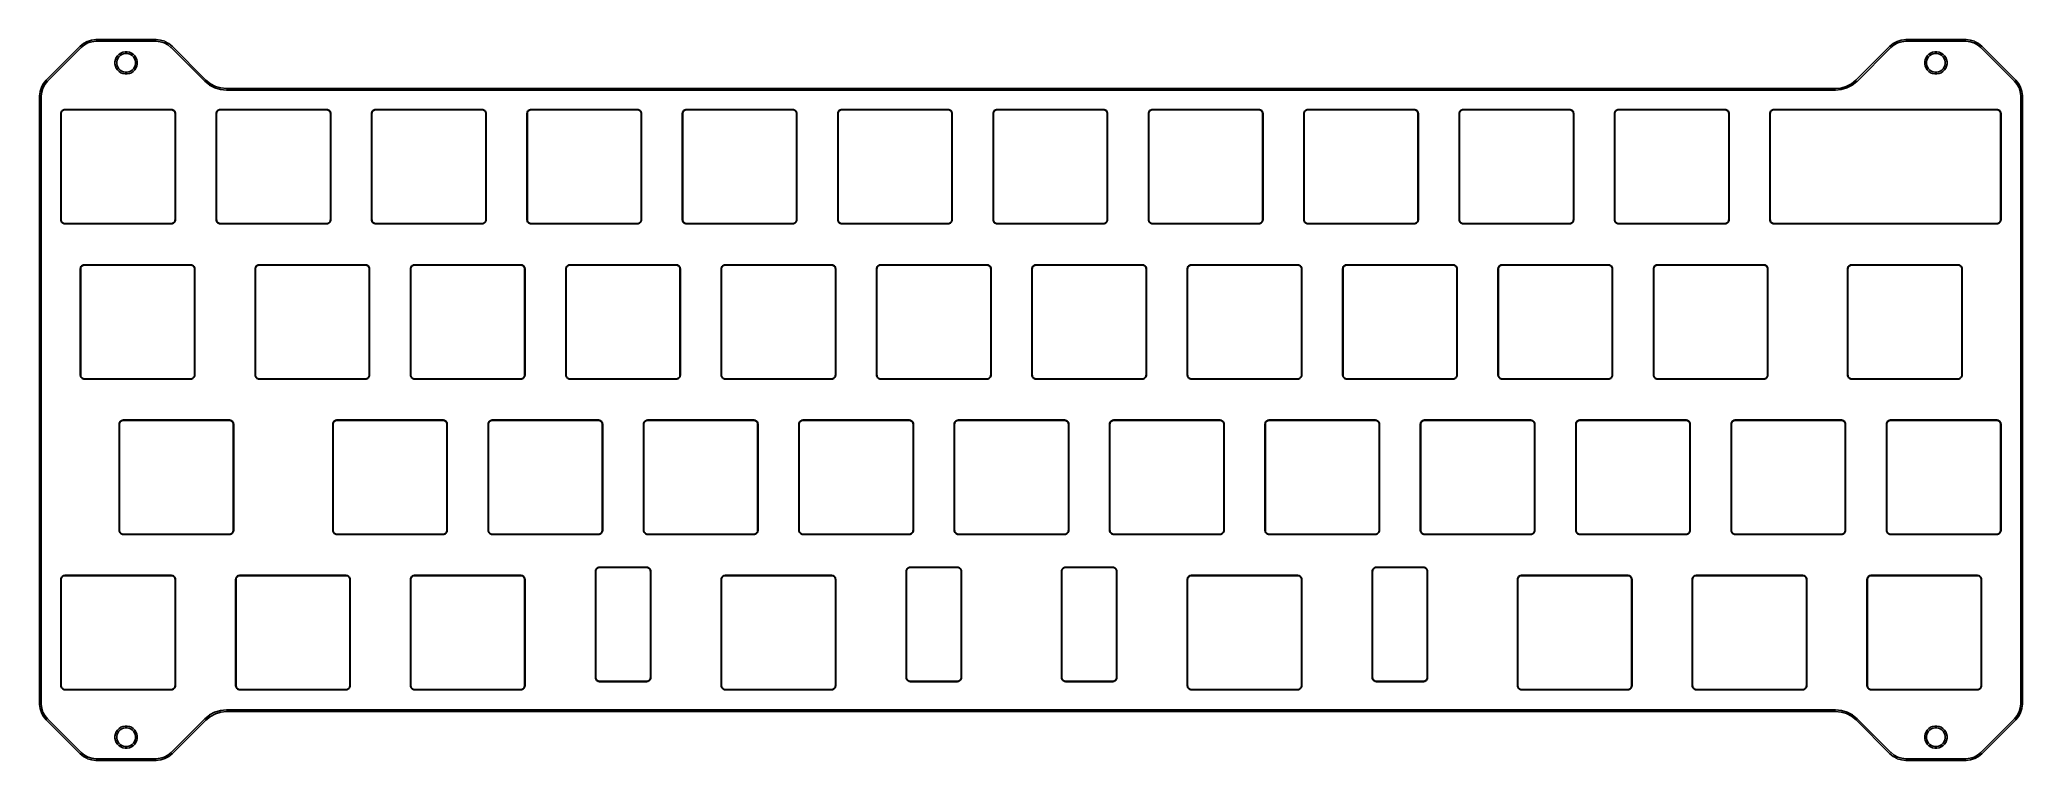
# Model space of a CAD drawing. Extents: x 13 to 256, y -97 to -9.
import ezdxf

# ---------------------------------------------------------------- set-up
doc = ezdxf.new("R2010")
doc.units = 0
doc.layers.add('BLACK', color=7, linetype='CONTINUOUS')

msp = doc.modelspace()

# ---------------------------------------------------------------- linework, layer by layer
at = {"layer": 'BLACK', "linetype": 'CONTINUOUS'}
for p, q in [((17.5612, -9.8339), (17.9647, -9.5025)), ((18.084, -9.6633), (17.692, -9.9854)), ((17.9647, -9.5025), (17.9657, -9.5017)), ((17.9657, -9.5017), (17.9734, -9.4967)), ((17.9734, -9.4967), (17.9809, -9.4917)), ((17.9809, -9.4917), (18.441, -9.245)), ((18.5269, -9.4259), (18.084, -9.6633)), ((18.441, -9.245), (18.4422, -9.2443)), ((18.441, -9.245), (18.441, -9.245)), ((18.441, -9.245), (18.441, -9.245)), ((18.4422, -9.2443), (18.4506, -9.241)), ((18.4506, -9.241), (18.459, -9.2375)), ((18.459, -9.2375), (18.9583, -9.0848)), ((19.0074, -9.279), (18.5269, -9.4259)), ((18.9583, -9.0848), (18.9596, -9.0844)), ((18.9596, -9.0844), (18.9685, -9.0828)), ((18.9685, -9.0828), (18.9774, -9.081)), ((18.9774, -9.081), (19.4968, -9.0282)), ((19.512, -9.2277), (19.0074, -9.279)), ((19.4968, -9.0282), (19.4982, -9.0281)), ((19.4982, -9.0281), (19.5025, -9.0281)), ((19.5025, -9.0281), (19.5067, -9.0277)), ((19.5067, -9.0277), (19.5112, -9.0277)), ((19.5112, -9.0277), (19.5113, -9.0277)), ((19.5113, -9.0277), (26.8909, -9.0277)), ((19.5164, -9.2277), (19.512, -9.2277)), ((26.8811, -9.2277), (19.5164, -9.2277)), ((27.386, -9.2772), (26.8811, -9.2277)), ((26.8909, -9.0277), (26.8957, -9.0282)), ((26.8957, -9.0282), (26.8957, -9.0282)), ((26.8957, -9.0282), (27.4153, -9.0791)), ((27.867, -9.4224), (27.386, -9.2772)), ((27.4153, -9.0791), (27.4167, -9.0793)), ((27.4167, -9.0793), (27.4256, -9.0811)), ((27.4256, -9.0811), (27.4345, -9.0829)), ((27.4345, -9.0829), (27.9342, -9.2338)), ((28.3107, -9.6583), (27.867, -9.4224)), ((27.9342, -9.2338), (27.9342, -9.2338)), ((27.9342, -9.2338), (27.9356, -9.2342)), ((27.9356, -9.2342), (27.9439, -9.2378)), ((27.9439, -9.2378), (27.9523, -9.2412)), ((27.9523, -9.2412), (28.4132, -9.4863)), ((28.7038, -9.9789), (28.3107, -9.6583)), ((28.4132, -9.4863), (28.4145, -9.487)), ((28.4145, -9.487), (28.4219, -9.4921)), ((28.4219, -9.4921), (28.4295, -9.4971)), ((28.4295, -9.4971), (28.8341, -9.8271)), ((239.449, -9.8339), (239.852, -9.5025)), ((239.972, -9.6633), (239.579, -9.9854)), ((239.852, -9.5025), (239.853, -9.5017)), ((239.853, -9.5017), (239.861, -9.4967)), ((239.861, -9.4967), (239.868, -9.4917)), ((239.868, -9.4917), (240.328, -9.245)), ((240.414, -9.4259), (239.972, -9.6633)), ((240.328, -9.245), (240.33, -9.2443)), ((240.328, -9.245), (240.328, -9.245)), ((240.328, -9.245), (240.328, -9.245)), ((240.33, -9.2443), (240.338, -9.241)), ((240.338, -9.241), (240.347, -9.2375)), ((240.347, -9.2375), (240.846, -9.0848)), ((240.895, -9.279), (240.414, -9.4259)), ((240.846, -9.0848), (240.847, -9.0844)), ((240.847, -9.0844), (240.856, -9.0828)), ((240.856, -9.0828), (240.865, -9.081)), ((240.865, -9.081), (241.384, -9.0282)), ((241.4, -9.2277), (240.895, -9.279)), ((241.384, -9.0282), (241.386, -9.0281)), ((241.386, -9.0281), (241.39, -9.0281)), ((241.39, -9.0281), (241.394, -9.0277)), ((241.394, -9.0277), (241.399, -9.0277)), ((241.399, -9.0277), (241.399, -9.0277)), ((241.399, -9.0277), (248.778, -9.0277)), ((241.404, -9.2277), (241.4, -9.2277)), ((248.769, -9.2277), (241.404, -9.2277)), ((249.274, -9.2772), (248.769, -9.2277)), ((248.778, -9.0277), (248.783, -9.0282)), ((248.783, -9.0282), (248.783, -9.0282)), ((248.783, -9.0282), (249.303, -9.0791)), ((249.755, -9.4224), (249.274, -9.2772)), ((249.303, -9.0791), (249.304, -9.0793)), ((249.304, -9.0793), (249.313, -9.0811)), ((249.313, -9.0811), (249.322, -9.0829)), ((249.322, -9.0829), (249.822, -9.2338)), ((250.198, -9.6583), (249.755, -9.4224)), ((249.822, -9.2338), (249.822, -9.2338)), ((249.822, -9.2338), (249.823, -9.2342)), ((249.823, -9.2342), (249.831, -9.2378)), ((249.831, -9.2378), (249.84, -9.2412)), ((249.84, -9.2412), (250.301, -9.4863)), ((250.591, -9.9789), (250.198, -9.6583)), ((250.301, -9.4863), (250.302, -9.487)), ((250.302, -9.487), (250.309, -9.4921)), ((250.309, -9.4921), (250.317, -9.4971)), ((250.317, -9.4971), (250.722, -9.8271)), ((13.4139, -13.9806), (17.5575, -9.837)), ((17.692, -9.9854), (13.5554, -14.1219)), ((17.5575, -9.837), (17.5612, -9.8339)), ((17.5612, -9.8339), (17.5612, -9.8339)), ((21.8376, -11.7434), (21.89, -11.48)), ((21.8376, -12.012), (21.8376, -11.7434)), ((21.89, -12.2754), (21.8376, -12.012)), ((21.89, -11.48), (21.9927, -11.2319)), ((21.9927, -11.2319), (22.1419, -11.0086)), ((22.1005, -11.5439), (22.0565, -11.765)), ((22.0565, -11.765), (22.0565, -11.9904)), ((22.0565, -11.9904), (22.1005, -12.2115)), ((22.1868, -11.3356), (22.1005, -11.5439)), ((22.1419, -11.0086), (22.3319, -10.8187)), ((22.312, -11.1481), (22.1868, -11.3356)), ((22.4714, -10.9887), (22.312, -11.1481)), ((22.3319, -10.8187), (22.5552, -10.6695)), ((22.6589, -10.8635), (22.4714, -10.9887)), ((22.5552, -10.6695), (22.8033, -10.5667)), ((22.8671, -10.7772), (22.6589, -10.8635)), ((22.8033, -10.5667), (23.0667, -10.5143)), ((23.0883, -10.7332), (22.8671, -10.7772)), ((23.0667, -10.5143), (23.3353, -10.5143)), ((23.3137, -10.7332), (23.0883, -10.7332)), ((23.5348, -10.7772), (23.3137, -10.7332)), ((23.3353, -10.5143), (23.5987, -10.5667)), ((23.7431, -10.8635), (23.5348, -10.7772)), ((23.5987, -10.5667), (23.8468, -10.6695)), ((23.9305, -10.9887), (23.7431, -10.8635)), ((23.8468, -10.6695), (24.0701, -10.8187)), ((24.0899, -11.1481), (23.9305, -10.9887)), ((24.0701, -10.8187), (24.26, -11.0086)), ((24.2152, -11.3356), (24.0899, -11.1481)), ((24.3015, -11.5439), (24.2152, -11.3356)), ((24.26, -11.0086), (24.4092, -11.2319)), ((24.3454, -11.765), (24.3015, -11.5439)), ((24.3015, -12.2115), (24.3454, -11.9904)), ((24.3454, -11.9904), (24.3454, -11.765)), ((24.4092, -11.2319), (24.512, -11.48)), ((24.512, -11.48), (24.5644, -11.7434)), ((24.5644, -12.012), (24.512, -12.2754)), ((24.5644, -11.7434), (24.5644, -12.012)), ((28.7069, -9.982), (28.7038, -9.9789)), ((32.8504, -14.1255), (28.7069, -9.982)), ((28.7069, -9.982), (28.7069, -9.982)), ((28.8341, -9.8271), (28.8351, -9.828)), ((28.8351, -9.828), (28.8381, -9.831)), ((28.8381, -9.831), (28.8415, -9.8338)), ((28.8415, -9.8338), (28.8447, -9.837)), ((28.8447, -9.837), (28.8447, -9.837)), ((28.8447, -9.837), (28.8478, -9.8401)), ((28.8478, -9.8401), (28.8481, -9.8404)), ((28.8481, -9.8404), (28.8482, -9.8405)), ((28.8482, -9.8405), (32.9882, -13.9805)), ((235.278, -14.0039), (239.445, -9.837)), ((239.579, -9.9854), (235.417, -14.1479)), ((239.445, -9.837), (239.449, -9.8339)), ((239.449, -9.8339), (239.449, -9.8339)), ((243.725, -11.7434), (243.777, -11.48)), ((243.725, -12.012), (243.725, -11.7434)), ((243.777, -12.2754), (243.725, -12.012)), ((243.777, -11.48), (243.88, -11.2319)), ((243.88, -11.2319), (244.029, -11.0086)), ((243.988, -11.5439), (243.944, -11.765)), ((243.944, -11.765), (243.944, -11.9904)), ((243.944, -11.9904), (243.988, -12.2115)), ((244.074, -11.3356), (243.988, -11.5439)), ((244.029, -11.0086), (244.219, -10.8187)), ((244.2, -11.1481), (244.074, -11.3356)), ((244.359, -10.9887), (244.2, -11.1481)), ((244.219, -10.8187), (244.443, -10.6695)), ((244.546, -10.8635), (244.359, -10.9887)), ((244.443, -10.6695), (244.691, -10.5667)), ((244.755, -10.7772), (244.546, -10.8635)), ((244.691, -10.5667), (244.954, -10.5143)), ((244.976, -10.7332), (244.755, -10.7772)), ((244.954, -10.5143), (245.223, -10.5143)), ((245.201, -10.7332), (244.976, -10.7332)), ((245.422, -10.7772), (245.201, -10.7332)), ((245.223, -10.5143), (245.486, -10.5667)), ((245.631, -10.8635), (245.422, -10.7772)), ((245.486, -10.5667), (245.734, -10.6695)), ((245.818, -10.9887), (245.631, -10.8635)), ((245.734, -10.6695), (245.958, -10.8187)), ((245.977, -11.1481), (245.818, -10.9887)), ((245.958, -10.8187), (246.147, -11.0086)), ((246.103, -11.3356), (245.977, -11.1481)), ((246.189, -11.5439), (246.103, -11.3356)), ((246.147, -11.0086), (246.297, -11.2319)), ((246.233, -11.765), (246.189, -11.5439)), ((246.189, -12.2115), (246.233, -11.9904)), ((246.233, -11.9904), (246.233, -11.765)), ((246.297, -11.2319), (246.399, -11.48)), ((246.399, -11.48), (246.452, -11.7434)), ((246.452, -12.012), (246.399, -12.2754)), ((246.452, -11.7434), (246.452, -12.012)), ((250.594, -9.982), (250.591, -9.9789)), ((254.731, -14.1186), (250.594, -9.982)), ((250.594, -9.982), (250.594, -9.982)), ((250.722, -9.8271), (250.723, -9.828)), ((250.723, -9.828), (250.726, -9.831)), ((250.726, -9.831), (250.729, -9.8338)), ((250.729, -9.8338), (250.732, -9.837)), ((250.732, -9.837), (250.732, -9.837)), ((250.732, -9.837), (250.735, -9.8401)), ((250.735, -9.8401), (250.736, -9.8404)), ((250.736, -9.8404), (250.736, -9.8405)), ((250.736, -9.8405), (254.879, -13.9841)), ((12.8146, -14.8765), (13.0597, -14.4156)), ((13.2317, -14.5181), (12.9958, -14.9618)), ((13.0597, -14.4156), (13.0604, -14.4143)), ((13.0597, -14.4156), (13.0597, -14.4156)), ((13.0597, -14.4156), (13.0597, -14.4156)), ((13.0604, -14.4143), (13.0655, -14.4068)), ((13.0655, -14.4068), (13.0705, -14.3993)), ((13.0705, -14.3993), (13.4005, -13.9947)), ((13.5524, -14.125), (13.2317, -14.5181)), ((13.4005, -13.9947), (13.4014, -13.9937)), ((13.4014, -13.9937), (13.4045, -13.9907)), ((13.4045, -13.9907), (13.4072, -13.9873)), ((13.4072, -13.9873), (13.4104, -13.9841)), ((13.4104, -13.9841), (13.4136, -13.9809)), ((13.4104, -13.9841), (13.4104, -13.9841)), ((13.4136, -13.9809), (13.4138, -13.9807)), ((13.4138, -13.9807), (13.4139, -13.9806)), ((13.5554, -14.1219), (13.5524, -14.125)), ((13.5554, -14.1219), (13.5554, -14.1219)), ((21.9927, -12.5235), (21.89, -12.2754)), ((22.1419, -12.7468), (21.9927, -12.5235)), ((22.1005, -12.2115), (22.1868, -12.4198)), ((22.3319, -12.9367), (22.1419, -12.7468)), ((22.1868, -12.4198), (22.312, -12.6073)), ((22.312, -12.6073), (22.4714, -12.7667)), ((22.5552, -13.0859), (22.3319, -12.9367)), ((22.4714, -12.7667), (22.6589, -12.8919)), ((22.8033, -13.1887), (22.5552, -13.0859)), ((22.6589, -12.8919), (22.8671, -12.9782)), ((23.0667, -13.2411), (22.8033, -13.1887)), ((22.8671, -12.9782), (23.0883, -13.0222)), ((23.3353, -13.2411), (23.0667, -13.2411)), ((23.0883, -13.0222), (23.3137, -13.0222)), ((23.3137, -13.0222), (23.5348, -12.9782)), ((23.5987, -13.1887), (23.3353, -13.2411)), ((23.5348, -12.9782), (23.7431, -12.8919)), ((23.8468, -13.0859), (23.5987, -13.1887)), ((23.7431, -12.8919), (23.9305, -12.7667)), ((24.0701, -12.9367), (23.8468, -13.0859)), ((23.9305, -12.7667), (24.0899, -12.6073)), ((24.26, -12.7468), (24.0701, -12.9367)), ((24.0899, -12.6073), (24.2152, -12.4198)), ((24.2152, -12.4198), (24.3015, -12.2115)), ((24.4092, -12.5235), (24.26, -12.7468)), ((24.512, -12.2754), (24.4092, -12.5235)), ((32.8561, -14.1312), (32.8504, -14.1255)), ((32.8504, -14.1255), (32.8504, -14.1255)), ((32.8594, -14.1339), (32.8561, -14.1312)), ((32.8624, -14.137), (32.8594, -14.1339)), ((32.8635, -14.1379), (32.8624, -14.137)), ((33.4193, -14.5912), (32.8635, -14.1379)), ((32.9882, -13.9805), (32.9938, -13.986)), ((32.9938, -13.986), (33.5381, -14.43)), ((33.5381, -14.43), (34.1541, -14.7575)), ((234.107, -14.7694), (234.725, -14.4473)), ((234.725, -14.4473), (235.274, -14.0077)), ((235.394, -14.1679), (234.843, -14.6095)), ((235.274, -14.0077), (235.278, -14.004)), ((235.278, -14.004), (235.278, -14.0039)), ((235.396, -14.1669), (235.394, -14.1679)), ((235.399, -14.1644), (235.396, -14.1669)), ((235.402, -14.1624), (235.399, -14.1644)), ((235.406, -14.1582), (235.402, -14.1624)), ((235.407, -14.1575), (235.406, -14.1582)), ((235.41, -14.1548), (235.407, -14.1575)), ((235.416, -14.1487), (235.41, -14.1548)), ((235.417, -14.1479), (235.416, -14.1487)), ((243.88, -12.5235), (243.777, -12.2754)), ((244.029, -12.7468), (243.88, -12.5235)), ((243.988, -12.2115), (244.074, -12.4198)), ((244.219, -12.9367), (244.029, -12.7468)), ((244.074, -12.4198), (244.2, -12.6073)), ((244.2, -12.6073), (244.359, -12.7667)), ((244.443, -13.0859), (244.219, -12.9367)), ((244.359, -12.7667), (244.546, -12.8919)), ((244.691, -13.1887), (244.443, -13.0859)), ((244.546, -12.8919), (244.755, -12.9782)), ((244.954, -13.2411), (244.691, -13.1887)), ((244.755, -12.9782), (244.976, -13.0222)), ((245.223, -13.2411), (244.954, -13.2411)), ((244.976, -13.0222), (245.201, -13.0222)), ((245.201, -13.0222), (245.422, -12.9782)), ((245.486, -13.1887), (245.223, -13.2411)), ((245.422, -12.9782), (245.631, -12.8919)), ((245.734, -13.0859), (245.486, -13.1887)), ((245.631, -12.8919), (245.818, -12.7667)), ((245.958, -12.9367), (245.734, -13.0859)), ((245.818, -12.7667), (245.977, -12.6073)), ((246.147, -12.7468), (245.958, -12.9367)), ((245.977, -12.6073), (246.103, -12.4198)), ((246.103, -12.4198), (246.189, -12.2115)), ((246.297, -12.5235), (246.147, -12.7468)), ((246.399, -12.2754), (246.297, -12.5235)), ((255.053, -14.5106), (254.731, -14.1186)), ((254.879, -13.9841), (254.882, -13.9878)), ((254.882, -13.9878), (254.882, -13.9878)), ((254.882, -13.9878), (255.214, -14.3913)), ((255.29, -14.9535), (255.053, -14.5106)), ((255.214, -14.3913), (255.215, -14.3923)), ((255.215, -14.3923), (255.22, -14.4)), ((255.22, -14.4), (255.225, -14.4075)), ((255.225, -14.4075), (255.471, -14.8676)), ((12.6011, -15.9379), (12.6016, -15.9331)), ((12.6011, -90.5175), (12.6011, -15.9379)), ((12.6016, -15.9331), (12.6525, -15.4135)), ((12.6016, -15.9331), (12.6016, -15.9331)), ((12.6525, -15.4135), (12.6527, -15.4121)), ((12.6527, -15.4121), (12.6546, -15.4032)), ((12.6546, -15.4032), (12.6563, -15.3943)), ((12.6563, -15.3943), (12.8072, -14.8946)), ((12.8506, -15.4428), (12.8011, -15.9477)), ((12.8011, -15.9477), (12.8011, -90.5124)), ((12.8072, -14.8946), (12.8076, -14.8932)), ((12.8076, -14.8932), (12.8112, -14.8849)), ((12.8112, -14.8849), (12.8146, -14.8765)), ((12.9958, -14.9618), (12.8506, -15.4428)), ((33.4269, -14.5962), (33.4193, -14.5912)), ((33.4343, -14.6013), (33.4269, -14.5962)), ((33.4356, -14.602), (33.4343, -14.6013)), ((34.0688, -14.9387), (33.4356, -14.602)), ((33.4356, -14.602), (33.4356, -14.602)), ((33.4356, -14.602), (33.4356, -14.602)), ((34.0772, -14.9422), (34.0688, -14.9387)), ((34.0856, -14.9457), (34.0772, -14.9422)), ((34.0869, -14.9461), (34.0856, -14.9457)), ((34.7735, -15.1534), (34.0869, -14.9461)), ((34.0869, -14.9461), (34.0869, -14.9461)), ((34.1541, -14.7575), (34.8219, -14.9591)), ((34.7824, -15.1552), (34.7735, -15.1534)), ((34.7913, -15.1571), (34.7824, -15.1552)), ((34.7927, -15.1572), (34.7913, -15.1571)), ((35.5065, -15.2272), (34.7927, -15.1572)), ((34.7927, -15.1572), (34.7927, -15.1572)), ((34.8219, -14.9591), (35.5211, -15.0277)), ((35.5113, -15.2277), (35.5065, -15.2272)), ((35.5065, -15.2272), (35.5065, -15.2272)), ((232.778, -15.2277), (35.5113, -15.2277)), ((35.5211, -15.0277), (232.769, -15.0277)), ((232.769, -15.0277), (233.437, -14.9652)), ((232.783, -15.2273), (232.778, -15.2277)), ((233.465, -15.1634), (232.783, -15.2273)), ((232.783, -15.2273), (232.783, -15.2273)), ((233.437, -14.9652), (234.107, -14.7694)), ((233.474, -15.1617), (233.465, -15.1634)), ((233.482, -15.1602), (233.474, -15.1617)), ((233.484, -15.1598), (233.482, -15.1602)), ((234.172, -14.9586), (233.484, -15.1598)), ((234.18, -14.9552), (234.172, -14.9586)), ((234.189, -14.9519), (234.18, -14.9552)), ((234.19, -14.9513), (234.189, -14.9519)), ((234.826, -14.6202), (234.19, -14.9513)), ((234.19, -14.9513), (234.19, -14.9513)), ((234.19, -14.9513), (234.19, -14.9513)), ((234.834, -14.6152), (234.826, -14.6202)), ((234.842, -14.6104), (234.834, -14.6152)), ((234.843, -14.6095), (234.842, -14.6104)), ((234.843, -14.6095), (234.843, -14.6095)), ((234.843, -14.6095), (234.843, -14.6095)), ((255.437, -15.434), (255.29, -14.9535)), ((255.489, -15.9386), (255.437, -15.434)), ((255.471, -14.8676), (255.471, -14.8676)), ((255.471, -14.8676), (255.471, -14.8676)), ((255.471, -14.8676), (255.472, -14.8688)), ((255.472, -14.8688), (255.475, -14.8772)), ((255.475, -14.8772), (255.479, -14.8856)), ((255.479, -14.8856), (255.631, -15.3849)), ((255.489, -15.943), (255.489, -15.9386)), ((255.489, -90.5077), (255.489, -15.943)), ((255.631, -15.3849), (255.632, -15.3862)), ((255.632, -15.3862), (255.634, -15.3951)), ((255.634, -15.3951), (255.635, -15.404)), ((255.635, -15.404), (255.688, -15.9234)), ((255.688, -15.9234), (255.688, -15.9248)), ((255.688, -15.9248), (255.688, -15.9291)), ((255.688, -15.9291), (255.689, -15.9333)), ((255.689, -15.9333), (255.689, -15.9378)), ((255.689, -15.9378), (255.689, -15.9379)), ((255.689, -15.9379), (255.689, -90.5175)), ((15.1986, -18.1035), (15.1987, -18.1023)), ((15.1986, -31.1044), (15.1986, -18.1035)), ((15.1987, -18.1023), (15.2082, -18.0051)), ((15.1987, -18.1023), (15.1987, -18.1023)), ((15.2082, -18.0051), (15.2083, -18.0048)), ((15.2083, -18.0048), (15.2088, -18.0025)), ((15.2088, -18.0025), (15.2092, -18.0004)), ((15.2092, -18.0004), (15.2374, -17.9069)), ((15.2374, -17.9069), (15.2375, -17.9066)), ((15.2375, -17.9066), (15.2384, -17.9045)), ((15.2384, -17.9045), (15.2393, -17.9024)), ((15.2393, -17.9024), (15.2851, -17.8163)), ((15.2578, -18.0125), (15.2486, -18.1059)), ((15.2486, -18.1059), (15.2486, -31.1046)), ((15.2846, -17.9237), (15.2578, -18.0125)), ((15.3281, -17.8419), (15.2846, -17.9237)), ((15.2851, -17.8163), (15.2852, -17.816)), ((15.2852, -17.816), (15.2865, -17.8141)), ((15.2865, -17.8141), (15.2878, -17.8122)), ((15.2878, -17.8122), (15.3494, -17.7366)), ((15.3866, -17.7701), (15.3281, -17.8419)), ((15.3494, -17.7366), (15.3497, -17.7363)), ((15.3497, -17.7363), (15.3513, -17.7347)), ((15.3513, -17.7347), (15.3529, -17.7331)), ((15.3529, -17.7331), (15.4281, -17.6709)), ((15.4581, -17.711), (15.3866, -17.7701)), ((15.4281, -17.6709), (15.4283, -17.6707)), ((15.4283, -17.6707), (15.4303, -17.6694)), ((15.4303, -17.6694), (15.4321, -17.6682)), ((15.4321, -17.6682), (15.518, -17.6218)), ((15.5396, -17.6669), (15.4581, -17.711)), ((15.518, -17.6218), (15.5183, -17.6216)), ((15.5183, -17.6216), (15.5204, -17.6208)), ((15.5204, -17.6208), (15.5224, -17.6199)), ((15.5224, -17.6199), (15.6157, -17.591)), ((15.6281, -17.6395), (15.5396, -17.6669)), ((15.6157, -17.591), (15.616, -17.5909)), ((15.616, -17.5909), (15.6182, -17.5905)), ((15.6182, -17.5905), (15.6204, -17.59)), ((15.6204, -17.59), (15.7175, -17.5798)), ((15.7215, -17.6297), (15.6281, -17.6395)), ((15.7175, -17.5798), (15.7178, -17.5798)), ((15.7178, -17.5798), (15.7189, -17.5798)), ((15.7189, -17.5798), (15.72, -17.5797)), ((15.72, -17.5797), (15.7223, -17.5797)), ((15.7237, -17.6297), (15.7215, -17.6297)), ((15.7223, -17.5797), (15.7224, -17.5797)), ((15.7224, -17.5797), (28.7248, -17.5797)), ((28.7224, -17.6297), (15.7237, -17.6297)), ((28.8158, -17.6389), (28.7224, -17.6297)), ((28.7248, -17.5797), (28.726, -17.5798)), ((28.726, -17.5798), (28.726, -17.5798)), ((28.726, -17.5798), (28.8232, -17.5893)), ((28.9046, -17.6657), (28.8158, -17.6389)), ((28.8232, -17.5893), (28.8235, -17.5894)), ((28.8235, -17.5894), (28.8257, -17.5899)), ((28.8257, -17.5899), (28.8279, -17.5903)), ((28.8279, -17.5903), (28.9214, -17.6185)), ((28.9864, -17.7092), (28.9046, -17.6657)), ((28.9214, -17.6185), (28.9217, -17.6186)), ((28.9217, -17.6186), (28.9238, -17.6195)), ((28.9238, -17.6195), (28.9259, -17.6204)), ((28.9259, -17.6204), (29.012, -17.6662)), ((29.0582, -17.7677), (28.9864, -17.7092)), ((29.012, -17.6662), (29.0123, -17.6663)), ((29.0123, -17.6663), (29.0142, -17.6676)), ((29.0142, -17.6676), (29.0161, -17.6689)), ((29.0161, -17.6689), (29.0917, -17.7305)), ((29.1173, -17.8392), (29.0582, -17.7677)), ((29.0917, -17.7305), (29.092, -17.7308)), ((29.092, -17.7308), (29.0936, -17.7324)), ((29.0936, -17.7324), (29.0952, -17.734)), ((29.0952, -17.734), (29.1574, -17.8092)), ((29.1614, -17.9207), (29.1173, -17.8392)), ((29.1574, -17.8092), (29.1576, -17.8094)), ((29.1576, -17.8094), (29.1589, -17.8114)), ((29.1589, -17.8114), (29.1601, -17.8132)), ((29.1601, -17.8132), (29.2065, -17.8991)), ((29.1888, -18.0092), (29.1614, -17.9207)), ((29.1986, -18.1026), (29.1888, -18.0092)), ((29.1986, -18.1048), (29.1986, -18.1026)), ((29.1986, -31.1035), (29.1986, -18.1048)), ((29.1986, -18.1048), (29.1986, -18.1048)), ((29.2065, -17.8991), (29.2067, -17.8994)), ((29.2067, -17.8994), (29.2075, -17.9015)), ((29.2075, -17.9015), (29.2084, -17.9035)), ((29.2084, -17.9035), (29.2373, -17.9968)), ((29.2373, -17.9968), (29.2374, -17.9971)), ((29.2374, -17.9971), (29.2378, -17.9993)), ((29.2378, -17.9993), (29.2383, -18.0015)), ((29.2383, -18.0015), (29.2485, -18.0986)), ((29.2485, -18.0986), (29.2485, -18.0989)), ((29.2485, -18.0989), (29.2485, -18.1)), ((29.2485, -18.1), (29.2486, -18.1011)), ((29.2486, -18.1011), (29.2486, -18.1034)), ((29.2486, -18.1034), (29.2486, -18.1035)), ((29.2486, -18.1035), (29.2486, -31.1059)), ((34.2474, -18.1035), (34.2475, -18.1023)), ((34.2474, -31.1044), (34.2474, -18.1035)), ((34.2475, -18.1023), (34.257, -18.0051)), ((34.2475, -18.1023), (34.2475, -18.1023)), ((34.257, -18.0051), (34.2571, -18.0048)), ((34.2571, -18.0048), (34.2576, -18.0025)), ((34.2576, -18.0025), (34.258, -18.0004)), ((34.258, -18.0004), (34.2862, -17.9069)), ((34.2862, -17.9069), (34.2863, -17.9066)), ((34.2863, -17.9066), (34.2872, -17.9045)), ((34.2872, -17.9045), (34.2881, -17.9024)), ((34.2881, -17.9024), (34.3339, -17.8163)), ((34.3066, -18.0125), (34.2974, -18.1059)), ((34.2974, -18.1059), (34.2974, -31.1046)), ((34.3334, -17.9237), (34.3066, -18.0125)), ((34.3769, -17.8419), (34.3334, -17.9237)), ((34.3339, -17.8163), (34.334, -17.816)), ((34.334, -17.816), (34.3353, -17.8141)), ((34.3353, -17.8141), (34.3366, -17.8122)), ((34.3366, -17.8122), (34.3982, -17.7366)), ((34.4354, -17.7701), (34.3769, -17.8419)), ((34.3982, -17.7366), (34.3985, -17.7363)), ((34.3985, -17.7363), (34.4001, -17.7347)), ((34.4001, -17.7347), (34.4017, -17.7331)), ((34.4017, -17.7331), (34.4769, -17.6709)), ((34.5069, -17.711), (34.4354, -17.7701)), ((34.4769, -17.6709), (34.4771, -17.6707)), ((34.4771, -17.6707), (34.4791, -17.6694)), ((34.4791, -17.6694), (34.4809, -17.6682)), ((34.4809, -17.6682), (34.5668, -17.6218)), ((34.5884, -17.6669), (34.5069, -17.711)), ((34.5668, -17.6218), (34.5671, -17.6216)), ((34.5671, -17.6216), (34.5692, -17.6208)), ((34.5692, -17.6208), (34.5712, -17.6199)), ((34.5712, -17.6199), (34.6645, -17.591)), ((34.6769, -17.6395), (34.5884, -17.6669)), ((34.6645, -17.591), (34.6648, -17.5909)), ((34.6648, -17.5909), (34.667, -17.5905)), ((34.667, -17.5905), (34.6692, -17.59)), ((34.6692, -17.59), (34.7663, -17.5798)), ((34.7703, -17.6297), (34.6769, -17.6395)), ((34.7663, -17.5798), (34.7666, -17.5798)), ((34.7666, -17.5798), (34.7677, -17.5798)), ((34.7677, -17.5798), (34.7688, -17.5797)), ((34.7688, -17.5797), (34.7711, -17.5797)), ((34.7725, -17.6297), (34.7703, -17.6297)), ((34.7711, -17.5797), (34.7712, -17.5797)), ((34.7712, -17.5797), (47.7736, -17.5797)), ((47.7712, -17.6297), (34.7725, -17.6297)), ((47.8646, -17.6389), (47.7712, -17.6297)), ((47.7736, -17.5797), (47.7748, -17.5798)), ((47.7748, -17.5798), (47.7748, -17.5798)), ((47.7748, -17.5798), (47.872, -17.5893)), ((47.9534, -17.6657), (47.8646, -17.6389)), ((47.872, -17.5893), (47.8723, -17.5894)), ((47.8723, -17.5894), (47.8745, -17.5899)), ((47.8745, -17.5899), (47.8767, -17.5903)), ((47.8767, -17.5903), (47.9702, -17.6185)), ((48.0352, -17.7092), (47.9534, -17.6657)), ((47.9702, -17.6185), (47.9705, -17.6186)), ((47.9705, -17.6186), (47.9726, -17.6195)), ((47.9726, -17.6195), (47.9747, -17.6204)), ((47.9747, -17.6204), (48.0608, -17.6662)), ((48.107, -17.7677), (48.0352, -17.7092)), ((48.0608, -17.6662), (48.0611, -17.6663)), ((48.0611, -17.6663), (48.063, -17.6676)), ((48.063, -17.6676), (48.0649, -17.6689)), ((48.0649, -17.6689), (48.1405, -17.7305)), ((48.1661, -17.8392), (48.107, -17.7677)), ((48.1405, -17.7305), (48.1408, -17.7308)), ((48.1408, -17.7308), (48.1424, -17.7324)), ((48.1424, -17.7324), (48.144, -17.734)), ((48.144, -17.734), (48.2062, -17.8092)), ((48.2102, -17.9207), (48.1661, -17.8392)), ((48.2062, -17.8092), (48.2064, -17.8094)), ((48.2064, -17.8094), (48.2077, -17.8114)), ((48.2077, -17.8114), (48.2089, -17.8132)), ((48.2089, -17.8132), (48.2553, -17.8991)), ((48.2376, -18.0092), (48.2102, -17.9207)), ((48.2474, -18.1026), (48.2376, -18.0092)), ((48.2474, -18.1048), (48.2474, -18.1026)), ((48.2474, -31.1035), (48.2474, -18.1048)), ((48.2474, -18.1048), (48.2474, -18.1048)), ((48.2553, -17.8991), (48.2555, -17.8994)), ((48.2555, -17.8994), (48.2563, -17.9015)), ((48.2563, -17.9015), (48.2572, -17.9035)), ((48.2572, -17.9035), (48.2861, -17.9968)), ((48.2861, -17.9968), (48.2862, -17.9971)), ((48.2862, -17.9971), (48.2866, -17.9993)), ((48.2866, -17.9993), (48.2871, -18.0015)), ((48.2871, -18.0015), (48.2973, -18.0986)), ((48.2973, -18.0986), (48.2973, -18.0989)), ((48.2973, -18.0989), (48.2973, -18.1)), ((48.2973, -18.1), (48.2974, -18.1011)), ((48.2974, -18.1011), (48.2974, -18.1034)), ((48.2974, -18.1034), (48.2974, -18.1035)), ((48.2974, -18.1035), (48.2974, -31.1059)), ((53.2962, -18.1035), (53.2963, -18.1023)), ((53.2962, -31.1044), (53.2962, -18.1035)), ((53.2963, -18.1023), (53.3058, -18.0051)), ((53.2963, -18.1023), (53.2963, -18.1023)), ((53.3058, -18.0051), (53.3059, -18.0048)), ((53.3059, -18.0048), (53.3064, -18.0025)), ((53.3064, -18.0025), (53.3068, -18.0004)), ((53.3068, -18.0004), (53.335, -17.9069)), ((53.335, -17.9069), (53.3351, -17.9066)), ((53.3351, -17.9066), (53.336, -17.9045)), ((53.336, -17.9045), (53.3369, -17.9024)), ((53.3369, -17.9024), (53.3827, -17.8163)), ((53.3554, -18.0125), (53.3462, -18.1059)), ((53.3462, -18.1059), (53.3462, -31.1046)), ((53.3822, -17.9237), (53.3554, -18.0125)), ((53.4257, -17.8419), (53.3822, -17.9237)), ((53.3827, -17.8163), (53.3828, -17.816)), ((53.3828, -17.816), (53.3841, -17.8141)), ((53.3841, -17.8141), (53.3854, -17.8122)), ((53.3854, -17.8122), (53.447, -17.7366)), ((53.4842, -17.7701), (53.4257, -17.8419)), ((53.447, -17.7366), (53.4473, -17.7363)), ((53.4473, -17.7363), (53.4489, -17.7347)), ((53.4489, -17.7347), (53.4505, -17.7331)), ((53.4505, -17.7331), (53.5257, -17.6709)), ((53.5557, -17.711), (53.4842, -17.7701)), ((53.5257, -17.6709), (53.5259, -17.6707)), ((53.5259, -17.6707), (53.5279, -17.6694)), ((53.5279, -17.6694), (53.5297, -17.6682)), ((53.5297, -17.6682), (53.6156, -17.6218)), ((53.6372, -17.6669), (53.5557, -17.711)), ((53.6156, -17.6218), (53.6159, -17.6216)), ((53.6159, -17.6216), (53.618, -17.6208)), ((53.618, -17.6208), (53.62, -17.6199)), ((53.62, -17.6199), (53.7133, -17.591)), ((53.7257, -17.6395), (53.6372, -17.6669)), ((53.7133, -17.591), (53.7136, -17.5909)), ((53.7136, -17.5909), (53.7158, -17.5905)), ((53.7158, -17.5905), (53.718, -17.59)), ((53.718, -17.59), (53.8151, -17.5798)), ((53.8191, -17.6297), (53.7257, -17.6395)), ((53.8151, -17.5798), (53.8154, -17.5798)), ((53.8154, -17.5798), (53.8165, -17.5798)), ((53.8165, -17.5798), (53.8176, -17.5797)), ((53.8176, -17.5797), (53.8199, -17.5797)), ((53.8213, -17.6297), (53.8191, -17.6297)), ((53.8199, -17.5797), (53.82, -17.5797)), ((53.82, -17.5797), (66.8224, -17.5797)), ((66.82, -17.6297), (53.8213, -17.6297)), ((66.9134, -17.6389), (66.82, -17.6297)), ((66.8224, -17.5797), (66.8236, -17.5798)), ((66.8236, -17.5798), (66.8236, -17.5798)), ((66.8236, -17.5798), (66.9208, -17.5893)), ((67.0022, -17.6657), (66.9134, -17.6389)), ((66.9208, -17.5893), (66.9211, -17.5894)), ((66.9211, -17.5894), (66.9233, -17.5899)), ((66.9233, -17.5899), (66.9255, -17.5903)), ((66.9255, -17.5903), (67.019, -17.6185)), ((67.084, -17.7092), (67.0022, -17.6657)), ((67.019, -17.6185), (67.0193, -17.6186)), ((67.0193, -17.6186), (67.0214, -17.6195)), ((67.0214, -17.6195), (67.0235, -17.6204)), ((67.0235, -17.6204), (67.1096, -17.6662)), ((67.1558, -17.7677), (67.084, -17.7092)), ((67.1096, -17.6662), (67.1099, -17.6663)), ((67.1099, -17.6663), (67.1118, -17.6676)), ((67.1118, -17.6676), (67.1137, -17.6689)), ((67.1137, -17.6689), (67.1893, -17.7305)), ((67.2149, -17.8392), (67.1558, -17.7677)), ((67.1893, -17.7305), (67.1896, -17.7308)), ((67.1896, -17.7308), (67.1912, -17.7324)), ((67.1912, -17.7324), (67.1928, -17.734)), ((67.1928, -17.734), (67.255, -17.8092)), ((67.259, -17.9207), (67.2149, -17.8392)), ((67.255, -17.8092), (67.2552, -17.8094)), ((67.2552, -17.8094), (67.2565, -17.8114)), ((67.2565, -17.8114), (67.2577, -17.8132)), ((67.2577, -17.8132), (67.3041, -17.8991)), ((67.2864, -18.0092), (67.259, -17.9207)), ((67.2962, -18.1026), (67.2864, -18.0092)), ((67.2962, -18.1048), (67.2962, -18.1026)), ((67.2962, -31.1035), (67.2962, -18.1048)), ((67.2962, -18.1048), (67.2962, -18.1048)), ((67.3041, -17.8991), (67.3043, -17.8994)), ((67.3043, -17.8994), (67.3051, -17.9015)), ((67.3051, -17.9015), (67.306, -17.9035)), ((67.306, -17.9035), (67.3349, -17.9968)), ((67.3349, -17.9968), (67.335, -17.9971)), ((67.335, -17.9971), (67.3354, -17.9993)), ((67.3354, -17.9993), (67.3359, -18.0015)), ((67.3359, -18.0015), (67.3461, -18.0986)), ((67.3461, -18.0986), (67.3461, -18.0989)), ((67.3461, -18.0989), (67.3461, -18.1)), ((67.3461, -18.1), (67.3462, -18.1011)), ((67.3462, -18.1011), (67.3462, -18.1034)), ((67.3462, -18.1034), (67.3462, -18.1035)), ((67.3462, -18.1035), (67.3462, -31.1059)), ((72.345, -18.1035), (72.3451, -18.1023)), ((72.345, -31.1044), (72.345, -18.1035)), ((72.3451, -18.1023), (72.3546, -18.0051)), ((72.3451, -18.1023), (72.3451, -18.1023)), ((72.3546, -18.0051), (72.3547, -18.0048)), ((72.3547, -18.0048), (72.3552, -18.0025)), ((72.3552, -18.0025), (72.3556, -18.0004)), ((72.3556, -18.0004), (72.3838, -17.9069)), ((72.3838, -17.9069), (72.3839, -17.9066)), ((72.3839, -17.9066), (72.3848, -17.9045)), ((72.3848, -17.9045), (72.3857, -17.9024)), ((72.3857, -17.9024), (72.4315, -17.8163)), ((72.4042, -18.0125), (72.395, -18.1059)), ((72.395, -18.1059), (72.395, -31.1046)), ((72.431, -17.9237), (72.4042, -18.0125)), ((72.4745, -17.8419), (72.431, -17.9237)), ((72.4315, -17.8163), (72.4316, -17.816)), ((72.4316, -17.816), (72.4329, -17.8141)), ((72.4329, -17.8141), (72.4342, -17.8122)), ((72.4342, -17.8122), (72.4958, -17.7366)), ((72.533, -17.7701), (72.4745, -17.8419)), ((72.4958, -17.7366), (72.4961, -17.7363)), ((72.4961, -17.7363), (72.4977, -17.7347)), ((72.4977, -17.7347), (72.4993, -17.7331)), ((72.4993, -17.7331), (72.5745, -17.6709)), ((72.6045, -17.711), (72.533, -17.7701)), ((72.5745, -17.6709), (72.5747, -17.6707)), ((72.5747, -17.6707), (72.5767, -17.6694)), ((72.5767, -17.6694), (72.5785, -17.6682)), ((72.5785, -17.6682), (72.6644, -17.6218)), ((72.686, -17.6669), (72.6045, -17.711)), ((72.6644, -17.6218), (72.6647, -17.6216)), ((72.6647, -17.6216), (72.6668, -17.6208)), ((72.6668, -17.6208), (72.6688, -17.6199)), ((72.6688, -17.6199), (72.7621, -17.591)), ((72.7745, -17.6395), (72.686, -17.6669)), ((72.7621, -17.591), (72.7624, -17.5909)), ((72.7624, -17.5909), (72.7646, -17.5905)), ((72.7646, -17.5905), (72.7668, -17.59)), ((72.7668, -17.59), (72.8639, -17.5798)), ((72.8679, -17.6297), (72.7745, -17.6395)), ((72.8639, -17.5798), (72.8642, -17.5798)), ((72.8642, -17.5798), (72.8653, -17.5798)), ((72.8653, -17.5798), (72.8664, -17.5797)), ((72.8664, -17.5797), (72.8687, -17.5797)), ((72.8701, -17.6297), (72.8679, -17.6297)), ((72.8687, -17.5797), (72.8688, -17.5797)), ((72.8688, -17.5797), (85.8712, -17.5797)), ((85.8688, -17.6297), (72.8701, -17.6297)), ((85.9622, -17.6389), (85.8688, -17.6297)), ((85.8712, -17.5797), (85.8724, -17.5798)), ((85.8724, -17.5798), (85.8724, -17.5798)), ((85.8724, -17.5798), (85.9696, -17.5893)), ((86.051, -17.6657), (85.9622, -17.6389)), ((85.9696, -17.5893), (85.9699, -17.5894)), ((85.9699, -17.5894), (85.9721, -17.5899)), ((85.9721, -17.5899), (85.9743, -17.5903)), ((85.9743, -17.5903), (86.0678, -17.6185)), ((86.1328, -17.7092), (86.051, -17.6657)), ((86.0678, -17.6185), (86.0681, -17.6186)), ((86.0681, -17.6186), (86.0702, -17.6195)), ((86.0702, -17.6195), (86.0723, -17.6204)), ((86.0723, -17.6204), (86.1584, -17.6662)), ((86.2046, -17.7677), (86.1328, -17.7092)), ((86.1584, -17.6662), (86.1587, -17.6663)), ((86.1587, -17.6663), (86.1606, -17.6676)), ((86.1606, -17.6676), (86.1625, -17.6689)), ((86.1625, -17.6689), (86.2381, -17.7305)), ((86.2637, -17.8392), (86.2046, -17.7677)), ((86.2381, -17.7305), (86.2384, -17.7308)), ((86.2384, -17.7308), (86.24, -17.7324)), ((86.24, -17.7324), (86.2416, -17.734)), ((86.2416, -17.734), (86.3038, -17.8092)), ((86.3078, -17.9207), (86.2637, -17.8392)), ((86.3038, -17.8092), (86.304, -17.8094)), ((86.304, -17.8094), (86.3053, -17.8114)), ((86.3053, -17.8114), (86.3065, -17.8132)), ((86.3065, -17.8132), (86.3529, -17.8991)), ((86.3352, -18.0092), (86.3078, -17.9207)), ((86.345, -18.1026), (86.3352, -18.0092)), ((86.345, -18.1048), (86.345, -18.1026)), ((86.345, -31.1035), (86.345, -18.1048)), ((86.345, -18.1048), (86.345, -18.1048)), ((86.3529, -17.8991), (86.3531, -17.8994)), ((86.3531, -17.8994), (86.3539, -17.9015)), ((86.3539, -17.9015), (86.3548, -17.9035)), ((86.3548, -17.9035), (86.3837, -17.9968)), ((86.3837, -17.9968), (86.3838, -17.9971)), ((86.3838, -17.9971), (86.3842, -17.9993)), ((86.3842, -17.9993), (86.3847, -18.0015)), ((86.3847, -18.0015), (86.3949, -18.0986)), ((86.3949, -18.0986), (86.3949, -18.0989)), ((86.3949, -18.0989), (86.3949, -18.1)), ((86.3949, -18.1), (86.395, -18.1011)), ((86.395, -18.1011), (86.395, -18.1034)), ((86.395, -18.1034), (86.395, -18.1035)), ((86.395, -18.1035), (86.395, -31.1059)), ((91.3938, -18.1035), (91.3939, -18.1023)), ((91.3938, -31.1044), (91.3938, -18.1035)), ((91.3939, -18.1023), (91.4034, -18.0051)), ((91.3939, -18.1023), (91.3939, -18.1023)), ((91.4034, -18.0051), (91.4035, -18.0048)), ((91.4035, -18.0048), (91.404, -18.0025)), ((91.404, -18.0025), (91.4044, -18.0004)), ((91.4044, -18.0004), (91.4326, -17.9069)), ((91.4326, -17.9069), (91.4327, -17.9066)), ((91.4327, -17.9066), (91.4336, -17.9045)), ((91.4336, -17.9045), (91.4345, -17.9024)), ((91.4345, -17.9024), (91.4803, -17.8163)), ((91.453, -18.0125), (91.4438, -18.1059)), ((91.4438, -18.1059), (91.4438, -31.1046)), ((91.4798, -17.9237), (91.453, -18.0125)), ((91.5233, -17.8419), (91.4798, -17.9237)), ((91.4803, -17.8163), (91.4804, -17.816)), ((91.4804, -17.816), (91.4817, -17.8141)), ((91.4817, -17.8141), (91.483, -17.8122)), ((91.483, -17.8122), (91.5446, -17.7366)), ((91.5818, -17.7701), (91.5233, -17.8419)), ((91.5446, -17.7366), (91.5449, -17.7363)), ((91.5449, -17.7363), (91.5465, -17.7347)), ((91.5465, -17.7347), (91.5481, -17.7331)), ((91.5481, -17.7331), (91.6233, -17.6709)), ((91.6533, -17.711), (91.5818, -17.7701)), ((91.6233, -17.6709), (91.6235, -17.6707)), ((91.6235, -17.6707), (91.6255, -17.6694)), ((91.6255, -17.6694), (91.6273, -17.6682)), ((91.6273, -17.6682), (91.7132, -17.6218)), ((91.7348, -17.6669), (91.6533, -17.711)), ((91.7132, -17.6218), (91.7135, -17.6216)), ((91.7135, -17.6216), (91.7156, -17.6208)), ((91.7156, -17.6208), (91.7176, -17.6199)), ((91.7176, -17.6199), (91.8109, -17.591)), ((91.8233, -17.6395), (91.7348, -17.6669)), ((91.8109, -17.591), (91.8112, -17.5909)), ((91.8112, -17.5909), (91.8134, -17.5905)), ((91.8134, -17.5905), (91.8156, -17.59)), ((91.8156, -17.59), (91.9127, -17.5798)), ((91.9167, -17.6297), (91.8233, -17.6395)), ((91.9127, -17.5798), (91.913, -17.5798)), ((91.913, -17.5798), (91.9141, -17.5798)), ((91.9141, -17.5798), (91.9152, -17.5797)), ((91.9152, -17.5797), (91.9175, -17.5797)), ((91.9189, -17.6297), (91.9167, -17.6297)), ((91.9175, -17.5797), (91.9176, -17.5797)), ((91.9176, -17.5797), (104.92, -17.5797)), ((104.918, -17.6297), (91.9189, -17.6297)), ((105.011, -17.6389), (104.918, -17.6297)), ((104.92, -17.5797), (104.921, -17.5798)), ((104.921, -17.5798), (104.921, -17.5798)), ((104.921, -17.5798), (105.018, -17.5893)), ((105.1, -17.6657), (105.011, -17.6389)), ((105.018, -17.5893), (105.019, -17.5894)), ((105.019, -17.5894), (105.021, -17.5899)), ((105.021, -17.5899), (105.023, -17.5903)), ((105.023, -17.5903), (105.117, -17.6185)), ((105.182, -17.7092), (105.1, -17.6657)), ((105.117, -17.6185), (105.117, -17.6186)), ((105.117, -17.6186), (105.119, -17.6195)), ((105.119, -17.6195), (105.121, -17.6204)), ((105.121, -17.6204), (105.207, -17.6662)), ((105.253, -17.7677), (105.182, -17.7092)), ((105.207, -17.6662), (105.208, -17.6663)), ((105.208, -17.6663), (105.209, -17.6676)), ((105.209, -17.6676), (105.211, -17.6689)), ((105.211, -17.6689), (105.287, -17.7305)), ((105.312, -17.8392), (105.253, -17.7677)), ((105.287, -17.7305), (105.287, -17.7308)), ((105.287, -17.7308), (105.289, -17.7324)), ((105.289, -17.7324), (105.29, -17.734)), ((105.29, -17.734), (105.353, -17.8092)), ((105.357, -17.9207), (105.312, -17.8392)), ((105.353, -17.8092), (105.353, -17.8094)), ((105.353, -17.8094), (105.354, -17.8114)), ((105.354, -17.8114), (105.355, -17.8132)), ((105.355, -17.8132), (105.402, -17.8991)), ((105.384, -18.0092), (105.357, -17.9207)), ((105.394, -18.1026), (105.384, -18.0092)), ((105.394, -18.1048), (105.394, -18.1026)), ((105.394, -31.1035), (105.394, -18.1048)), ((105.394, -18.1048), (105.394, -18.1048)), ((105.402, -17.8991), (105.402, -17.8994)), ((105.402, -17.8994), (105.403, -17.9015)), ((105.403, -17.9015), (105.404, -17.9035)), ((105.404, -17.9035), (105.432, -17.9968)), ((105.432, -17.9968), (105.433, -17.9971)), ((105.433, -17.9971), (105.433, -17.9993)), ((105.433, -17.9993), (105.433, -18.0015)), ((105.433, -18.0015), (105.444, -18.0986)), ((105.444, -18.0986), (105.444, -18.0989)), ((105.444, -18.0989), (105.444, -18.1)), ((105.444, -18.1), (105.444, -18.1011)), ((105.444, -18.1011), (105.444, -18.1034)), ((105.444, -18.1034), (105.444, -18.1035)), ((105.444, -18.1035), (105.444, -31.1059)), ((110.443, -18.1023), (110.452, -18.0051)), ((110.443, -18.1035), (110.443, -18.1023)), ((110.443, -18.1023), (110.443, -18.1023)), ((110.443, -31.1044), (110.443, -18.1035)), ((110.452, -18.0048), (110.453, -18.0025)), ((110.452, -18.0051), (110.452, -18.0048)), ((110.453, -18.0004), (110.481, -17.9069)), ((110.453, -18.0025), (110.453, -18.0004)), ((110.481, -17.9066), (110.482, -17.9045)), ((110.481, -17.9069), (110.481, -17.9066)), ((110.482, -17.9045), (110.483, -17.9024)), ((110.483, -17.9024), (110.529, -17.8163)), ((110.502, -18.0125), (110.493, -18.1059)), ((110.493, -18.1059), (110.493, -31.1046)), ((110.529, -17.9237), (110.502, -18.0125)), ((110.529, -17.816), (110.531, -17.8141)), ((110.529, -17.8163), (110.529, -17.816)), ((110.572, -17.8419), (110.529, -17.9237)), ((110.531, -17.8141), (110.532, -17.8122)), ((110.532, -17.8122), (110.593, -17.7366)), ((110.631, -17.7701), (110.572, -17.8419)), ((110.593, -17.7366), (110.594, -17.7363)), ((110.594, -17.7363), (110.595, -17.7347)), ((110.595, -17.7347), (110.597, -17.7331)), ((110.597, -17.7331), (110.672, -17.6709)), ((110.702, -17.711), (110.631, -17.7701)), ((110.672, -17.6707), (110.674, -17.6694)), ((110.672, -17.6709), (110.672, -17.6707)), ((110.674, -17.6694), (110.676, -17.6682)), ((110.676, -17.6682), (110.762, -17.6218)), ((110.784, -17.6669), (110.702, -17.711)), ((110.762, -17.6216), (110.764, -17.6208)), ((110.762, -17.6218), (110.762, -17.6216)), ((110.764, -17.6208), (110.766, -17.6199)), ((110.766, -17.6199), (110.86, -17.591)), ((110.872, -17.6395), (110.784, -17.6669)), ((110.86, -17.5909), (110.862, -17.5905)), ((110.86, -17.591), (110.86, -17.5909)), ((110.862, -17.5905), (110.864, -17.59)), ((110.864, -17.59), (110.961, -17.5798)), ((110.965, -17.6297), (110.872, -17.6395)), ((110.961, -17.5798), (110.962, -17.5798)), ((110.962, -17.5798), (110.963, -17.5798)), ((110.963, -17.5798), (110.964, -17.5797)), ((110.964, -17.5797), (110.966, -17.5797)), ((110.968, -17.6297), (110.965, -17.6297)), ((110.966, -17.5797), (110.966, -17.5797)), ((110.966, -17.5797), (123.969, -17.5797)), ((123.966, -17.6297), (110.968, -17.6297)), ((124.06, -17.6389), (123.966, -17.6297)), ((123.969, -17.5797), (123.97, -17.5798)), ((123.97, -17.5798), (123.97, -17.5798)), ((123.97, -17.5798), (124.067, -17.5893)), ((124.149, -17.6657), (124.06, -17.6389)), ((124.067, -17.5893), (124.068, -17.5894)), ((124.068, -17.5894), (124.07, -17.5899)), ((124.07, -17.5899), (124.072, -17.5903)), ((124.072, -17.5903), (124.165, -17.6185)), ((124.23, -17.7092), (124.149, -17.6657)), ((124.165, -17.6185), (124.166, -17.6186)), ((124.166, -17.6186), (124.168, -17.6195)), ((124.168, -17.6195), (124.17, -17.6204)), ((124.17, -17.6204), (124.256, -17.6662)), ((124.302, -17.7677), (124.23, -17.7092)), ((124.256, -17.6662), (124.256, -17.6663)), ((124.256, -17.6663), (124.258, -17.6676)), ((124.258, -17.6676), (124.26, -17.6689)), ((124.26, -17.6689), (124.336, -17.7305)), ((124.361, -17.8392), (124.302, -17.7677)), ((124.336, -17.7305), (124.336, -17.7308)), ((124.336, -17.7308), (124.338, -17.7324)), ((124.338, -17.7324), (124.339, -17.734)), ((124.339, -17.734), (124.401, -17.8092)), ((124.405, -17.9207), (124.361, -17.8392)), ((124.401, -17.8092), (124.402, -17.8094)), ((124.402, -17.8094), (124.403, -17.8114)), ((124.403, -17.8114), (124.404, -17.8132)), ((124.404, -17.8132), (124.451, -17.8991)), ((124.433, -18.0092), (124.405, -17.9207)), ((124.443, -18.1026), (124.433, -18.0092)), ((124.443, -18.1048), (124.443, -18.1026)), ((124.443, -31.1035), (124.443, -18.1048)), ((124.443, -18.1048), (124.443, -18.1048)), ((124.451, -17.8991), (124.451, -17.8994)), ((124.451, -17.8994), (124.452, -17.9015)), ((124.452, -17.9015), (124.452, -17.9035)), ((124.452, -17.9035), (124.481, -17.9968)), ((124.481, -17.9968), (124.481, -17.9971)), ((124.481, -17.9971), (124.482, -17.9993)), ((124.482, -17.9993), (124.482, -18.0015)), ((124.482, -18.0015), (124.492, -18.0986)), ((124.492, -18.0986), (124.492, -18.0989)), ((124.492, -18.0989), (124.492, -18.1)), ((124.492, -18.1), (124.493, -18.1011)), ((124.493, -18.1011), (124.493, -18.1034)), ((124.493, -18.1034), (124.493, -18.1035)), ((124.493, -18.1035), (124.493, -31.1059)), ((129.491, -18.1035), (129.492, -18.1023)), ((129.491, -31.1044), (129.491, -18.1035)), ((129.492, -18.1023), (129.501, -18.0051)), ((129.492, -18.1023), (129.492, -18.1023)), ((129.501, -18.0048), (129.502, -18.0025)), ((129.501, -18.0051), (129.501, -18.0048)), ((129.502, -18.0004), (129.53, -17.9069)), ((129.502, -18.0025), (129.502, -18.0004)), ((129.53, -17.9066), (129.531, -17.9045)), ((129.53, -17.9069), (129.53, -17.9066)), ((129.531, -17.9045), (129.532, -17.9024)), ((129.532, -17.9024), (129.578, -17.8163)), ((129.551, -18.0125), (129.541, -18.1059)), ((129.541, -18.1059), (129.541, -31.1046)), ((129.577, -17.9237), (129.551, -18.0125)), ((129.621, -17.8419), (129.577, -17.9237)), ((129.578, -17.816), (129.579, -17.8141)), ((129.578, -17.8163), (129.578, -17.816)), ((129.579, -17.8141), (129.581, -17.8122)), ((129.581, -17.8122), (129.642, -17.7366)), ((129.679, -17.7701), (129.621, -17.8419)), ((129.642, -17.7363), (129.644, -17.7347)), ((129.642, -17.7366), (129.642, -17.7363)), ((129.644, -17.7347), (129.646, -17.7331)), ((129.646, -17.7331), (129.721, -17.6709)), ((129.751, -17.711), (129.679, -17.7701)), ((129.721, -17.6707), (129.723, -17.6694)), ((129.721, -17.6709), (129.721, -17.6707)), ((129.723, -17.6694), (129.725, -17.6682)), ((129.725, -17.6682), (129.811, -17.6218)), ((129.832, -17.6669), (129.751, -17.711)), ((129.811, -17.6216), (129.813, -17.6208)), ((129.811, -17.6218), (129.811, -17.6216)), ((129.813, -17.6208), (129.815, -17.6199)), ((129.815, -17.6199), (129.908, -17.591)), ((129.921, -17.6395), (129.832, -17.6669)), ((129.908, -17.591), (129.909, -17.5909)), ((129.909, -17.5909), (129.911, -17.5905)), ((129.911, -17.5905), (129.913, -17.59)), ((129.913, -17.59), (130.01, -17.5798)), ((130.014, -17.6297), (129.921, -17.6395)), ((130.01, -17.5798), (130.011, -17.5798)), ((130.011, -17.5798), (130.012, -17.5798)), ((130.012, -17.5798), (130.013, -17.5797)), ((130.013, -17.5797), (130.015, -17.5797)), ((130.016, -17.6297), (130.014, -17.6297)), ((130.015, -17.5797), (130.015, -17.5797)), ((130.015, -17.5797), (143.018, -17.5797)), ((143.015, -17.6297), (130.016, -17.6297)), ((143.109, -17.6389), (143.015, -17.6297)), ((143.018, -17.5797), (143.019, -17.5798)), ((143.019, -17.5798), (143.019, -17.5798)), ((143.019, -17.5798), (143.116, -17.5893)), ((143.197, -17.6657), (143.109, -17.6389)), ((143.116, -17.5893), (143.116, -17.5894)), ((143.116, -17.5894), (143.119, -17.5899)), ((143.119, -17.5899), (143.121, -17.5903)), ((143.121, -17.5903), (143.214, -17.6185)), ((143.279, -17.7092), (143.197, -17.6657)), ((143.214, -17.6185), (143.214, -17.6186)), ((143.214, -17.6186), (143.217, -17.6195)), ((143.217, -17.6195), (143.219, -17.6204)), ((143.219, -17.6204), (143.305, -17.6662)), ((143.351, -17.7677), (143.279, -17.7092)), ((143.305, -17.6662), (143.305, -17.6663)), ((143.305, -17.6663), (143.307, -17.6676)), ((143.307, -17.6676), (143.309, -17.6689)), ((143.309, -17.6689), (143.385, -17.7305)), ((143.41, -17.8392), (143.351, -17.7677)), ((143.385, -17.7305), (143.385, -17.7308)), ((143.385, -17.7308), (143.386, -17.7324)), ((143.386, -17.7324), (143.388, -17.734)), ((143.388, -17.734), (143.45, -17.8092)), ((143.454, -17.9207), (143.41, -17.8392)), ((143.45, -17.8092), (143.45, -17.8094)), ((143.45, -17.8094), (143.452, -17.8114)), ((143.452, -17.8114), (143.453, -17.8132)), ((143.453, -17.8132), (143.499, -17.8991)), ((143.482, -18.0092), (143.454, -17.9207)), ((143.491, -18.1026), (143.482, -18.0092)), ((143.491, -18.1048), (143.491, -18.1026)), ((143.491, -31.1035), (143.491, -18.1048)), ((143.491, -18.1048), (143.491, -18.1048)), ((143.499, -17.8991), (143.499, -17.8994)), ((143.499, -17.8994), (143.5, -17.9015)), ((143.5, -17.9015), (143.501, -17.9035)), ((143.501, -17.9035), (143.53, -17.9968)), ((143.53, -17.9968), (143.53, -17.9971)), ((143.53, -17.9971), (143.531, -17.9993)), ((143.531, -17.9993), (143.531, -18.0015)), ((143.531, -18.0015), (143.541, -18.0986)), ((143.541, -18.0986), (143.541, -18.0989)), ((143.541, -18.0989), (143.541, -18.1)), ((143.541, -18.1), (143.541, -18.1011)), ((143.541, -18.1011), (143.541, -18.1034)), ((143.541, -18.1034), (143.541, -18.1035)), ((143.541, -18.1035), (143.541, -31.1059)), ((148.54, -18.1023), (148.55, -18.0051)), ((148.54, -18.1035), (148.54, -18.1023)), ((148.54, -18.1023), (148.54, -18.1023)), ((148.54, -31.1044), (148.54, -18.1035)), ((148.55, -18.0025), (148.551, -18.0004)), ((148.55, -18.0048), (148.55, -18.0025)), ((148.55, -18.0051), (148.55, -18.0048)), ((148.551, -18.0004), (148.579, -17.9069)), ((148.579, -17.9066), (148.58, -17.9045)), ((148.579, -17.9069), (148.579, -17.9066)), ((148.58, -17.9045), (148.581, -17.9024)), ((148.581, -17.9024), (148.627, -17.8163)), ((148.599, -18.0125), (148.59, -18.1059)), ((148.59, -18.1059), (148.59, -31.1046)), ((148.626, -17.9237), (148.599, -18.0125)), ((148.67, -17.8419), (148.626, -17.9237)), ((148.627, -17.816), (148.628, -17.8141)), ((148.627, -17.8163), (148.627, -17.816)), ((148.628, -17.8141), (148.629, -17.8122)), ((148.629, -17.8122), (148.691, -17.7366)), ((148.728, -17.7701), (148.67, -17.8419)), ((148.691, -17.7363), (148.693, -17.7347)), ((148.691, -17.7366), (148.691, -17.7363)), ((148.693, -17.7347), (148.694, -17.7331)), ((148.694, -17.7331), (148.77, -17.6709)), ((148.8, -17.711), (148.728, -17.7701)), ((148.77, -17.6707), (148.772, -17.6694)), ((148.77, -17.6709), (148.77, -17.6707)), ((148.772, -17.6694), (148.774, -17.6682)), ((148.774, -17.6682), (148.86, -17.6218)), ((148.881, -17.6669), (148.8, -17.711)), ((148.86, -17.6216), (148.862, -17.6208)), ((148.86, -17.6218), (148.86, -17.6216)), ((148.862, -17.6208), (148.864, -17.6199)), ((148.864, -17.6199), (148.957, -17.591)), ((148.97, -17.6395), (148.881, -17.6669)), ((148.957, -17.591), (148.958, -17.5909)), ((148.958, -17.5909), (148.96, -17.5905)), ((148.96, -17.5905), (148.962, -17.59)), ((148.962, -17.59), (149.059, -17.5798)), ((149.063, -17.6297), (148.97, -17.6395)), ((149.059, -17.5798), (149.059, -17.5798)), ((149.059, -17.5798), (149.061, -17.5798)), ((149.061, -17.5798), (149.062, -17.5797)), ((149.062, -17.5797), (149.064, -17.5797)), ((149.065, -17.6297), (149.063, -17.6297)), ((149.064, -17.5797), (149.064, -17.5797)), ((149.064, -17.5797), (162.066, -17.5797)), ((162.064, -17.6297), (149.065, -17.6297)), ((162.157, -17.6389), (162.064, -17.6297)), ((162.066, -17.5797), (162.068, -17.5798)), ((162.068, -17.5798), (162.068, -17.5798)), ((162.068, -17.5798), (162.165, -17.5893)), ((162.246, -17.6657), (162.157, -17.6389)), ((162.165, -17.5893), (162.165, -17.5894)), ((162.165, -17.5894), (162.167, -17.5899)), ((162.167, -17.5899), (162.17, -17.5903)), ((162.17, -17.5903), (162.263, -17.6185)), ((162.328, -17.7092), (162.246, -17.6657)), ((162.263, -17.6185), (162.263, -17.6186)), ((162.263, -17.6186), (162.265, -17.6195)), ((162.265, -17.6195), (162.267, -17.6204)), ((162.267, -17.6204), (162.354, -17.6662)), ((162.4, -17.7677), (162.328, -17.7092)), ((162.354, -17.6662), (162.354, -17.6663)), ((162.354, -17.6663), (162.356, -17.6676)), ((162.356, -17.6676), (162.358, -17.6689)), ((162.358, -17.6689), (162.433, -17.7305)), ((162.459, -17.8392), (162.4, -17.7677)), ((162.433, -17.7305), (162.434, -17.7308)), ((162.434, -17.7308), (162.435, -17.7324)), ((162.435, -17.7324), (162.437, -17.734)), ((162.437, -17.734), (162.499, -17.8092)), ((162.503, -17.9207), (162.459, -17.8392)), ((162.499, -17.8092), (162.499, -17.8094)), ((162.499, -17.8094), (162.5, -17.8114)), ((162.5, -17.8114), (162.502, -17.8132)), ((162.502, -17.8132), (162.548, -17.8991)), ((162.53, -18.0092), (162.503, -17.9207)), ((162.54, -18.1026), (162.53, -18.0092)), ((162.54, -18.1048), (162.54, -18.1026)), ((162.54, -31.1035), (162.54, -18.1048)), ((162.54, -18.1048), (162.54, -18.1048)), ((162.548, -17.8991), (162.548, -17.8994)), ((162.548, -17.8994), (162.549, -17.9015)), ((162.549, -17.9015), (162.55, -17.9035)), ((162.55, -17.9035), (162.579, -17.9968)), ((162.579, -17.9968), (162.579, -17.9971)), ((162.579, -17.9971), (162.579, -17.9993)), ((162.579, -17.9993), (162.58, -18.0015)), ((162.58, -18.0015), (162.59, -18.0986)), ((162.59, -18.0986), (162.59, -18.0989)), ((162.59, -18.0989), (162.59, -18.1)), ((162.59, -18.1), (162.59, -18.1011)), ((162.59, -18.1011), (162.59, -18.1034)), ((162.59, -18.1034), (162.59, -18.1035)), ((162.59, -18.1035), (162.59, -31.1059)), ((167.589, -18.1023), (167.599, -18.0051)), ((167.589, -18.1035), (167.589, -18.1023)), ((167.589, -18.1023), (167.589, -18.1023)), ((167.589, -31.1044), (167.589, -18.1035)), ((167.599, -18.0025), (167.6, -18.0004)), ((167.599, -18.0048), (167.599, -18.0025)), ((167.599, -18.0051), (167.599, -18.0048)), ((167.6, -18.0004), (167.628, -17.9069)), ((167.628, -17.9066), (167.629, -17.9045)), ((167.628, -17.9069), (167.628, -17.9066)), ((167.629, -17.9045), (167.63, -17.9024)), ((167.63, -17.9024), (167.675, -17.8163)), ((167.648, -18.0125), (167.639, -18.1059)), ((167.639, -18.1059), (167.639, -31.1046)), ((167.675, -17.9237), (167.648, -18.0125)), ((167.675, -17.8163), (167.676, -17.816)), ((167.718, -17.8419), (167.675, -17.9237)), ((167.676, -17.816), (167.677, -17.8141)), ((167.677, -17.8141), (167.678, -17.8122)), ((167.678, -17.8122), (167.74, -17.7366)), ((167.777, -17.7701), (167.718, -17.8419)), ((167.74, -17.7363), (167.742, -17.7347)), ((167.74, -17.7366), (167.74, -17.7363)), ((167.742, -17.7347), (167.743, -17.7331)), ((167.743, -17.7331), (167.818, -17.6709)), ((167.848, -17.711), (167.777, -17.7701)), ((167.818, -17.6709), (167.819, -17.6707)), ((167.819, -17.6707), (167.821, -17.6694)), ((167.821, -17.6694), (167.823, -17.6682)), ((167.823, -17.6682), (167.908, -17.6218)), ((167.93, -17.6669), (167.848, -17.711)), ((167.908, -17.6218), (167.909, -17.6216)), ((167.909, -17.6216), (167.911, -17.6208)), ((167.911, -17.6208), (167.913, -17.6199)), ((167.913, -17.6199), (168.006, -17.591)), ((168.019, -17.6395), (167.93, -17.6669)), ((168.006, -17.5909), (168.009, -17.5905)), ((168.006, -17.591), (168.006, -17.5909)), ((168.009, -17.5905), (168.011, -17.59)), ((168.011, -17.59), (168.108, -17.5798)), ((168.112, -17.6297), (168.019, -17.6395)), ((168.108, -17.5798), (168.108, -17.5798)), ((168.108, -17.5798), (168.109, -17.5798)), ((168.109, -17.5798), (168.11, -17.5797)), ((168.11, -17.5797), (168.113, -17.5797)), ((168.114, -17.6297), (168.112, -17.6297)), ((168.113, -17.5797), (168.113, -17.5797)), ((168.113, -17.5797), (181.115, -17.5797)), ((181.113, -17.6297), (168.114, -17.6297)), ((181.206, -17.6389), (181.113, -17.6297)), ((181.115, -17.5797), (181.116, -17.5798)), ((181.116, -17.5798), (181.116, -17.5798)), ((181.116, -17.5798), (181.214, -17.5893)), ((181.295, -17.6657), (181.206, -17.6389)), ((181.214, -17.5893), (181.214, -17.5894)), ((181.214, -17.5894), (181.216, -17.5899)), ((181.216, -17.5899), (181.218, -17.5903)), ((181.218, -17.5903), (181.312, -17.6185)), ((181.377, -17.7092), (181.295, -17.6657)), ((181.312, -17.6185), (181.312, -17.6186)), ((181.312, -17.6186), (181.314, -17.6195)), ((181.314, -17.6195), (181.316, -17.6204)), ((181.316, -17.6204), (181.402, -17.6662)), ((181.449, -17.7677), (181.377, -17.7092)), ((181.402, -17.6662), (181.403, -17.6663)), ((181.403, -17.6663), (181.405, -17.6676)), ((181.405, -17.6676), (181.406, -17.6689)), ((181.406, -17.6689), (181.482, -17.7305)), ((181.508, -17.8392), (181.449, -17.7677)), ((181.482, -17.7305), (181.482, -17.7308)), ((181.482, -17.7308), (181.484, -17.7324)), ((181.484, -17.7324), (181.486, -17.734)), ((181.486, -17.734), (181.548, -17.8092)), ((181.552, -17.9207), (181.508, -17.8392)), ((181.548, -17.8092), (181.548, -17.8094)), ((181.548, -17.8094), (181.549, -17.8114)), ((181.549, -17.8114), (181.551, -17.8132)), ((181.551, -17.8132), (181.597, -17.8991)), ((181.579, -18.0092), (181.552, -17.9207)), ((181.589, -18.1026), (181.579, -18.0092)), ((181.589, -18.1048), (181.589, -18.1026)), ((181.589, -31.1035), (181.589, -18.1048)), ((181.589, -18.1048), (181.589, -18.1048)), ((181.597, -17.8991), (181.597, -17.8994)), ((181.597, -17.8994), (181.598, -17.9015)), ((181.598, -17.9015), (181.599, -17.9035)), ((181.599, -17.9035), (181.628, -17.9968)), ((181.628, -17.9968), (181.628, -17.9971)), ((181.628, -17.9971), (181.628, -17.9993)), ((181.628, -17.9993), (181.629, -18.0015)), ((181.629, -18.0015), (181.639, -18.0986)), ((181.639, -18.0986), (181.639, -18.0989)), ((181.639, -18.0989), (181.639, -18.1)), ((181.639, -18.1), (181.639, -18.1011)), ((181.639, -18.1011), (181.639, -18.1034)), ((181.639, -18.1034), (181.639, -18.1035)), ((181.639, -18.1035), (181.639, -31.1059)), ((186.638, -18.1023), (186.647, -18.0051)), ((186.638, -18.1035), (186.638, -18.1023)), ((186.638, -18.1023), (186.638, -18.1023)), ((186.638, -31.1044), (186.638, -18.1035)), ((186.647, -18.0048), (186.648, -18.0025)), ((186.647, -18.0051), (186.647, -18.0048)), ((186.648, -18.0004), (186.677, -17.9069)), ((186.648, -18.0025), (186.648, -18.0004)), ((186.677, -17.9066), (186.678, -17.9045)), ((186.677, -17.9069), (186.677, -17.9066)), ((186.678, -17.9024), (186.724, -17.8163)), ((186.678, -17.9045), (186.678, -17.9024)), ((186.697, -18.0125), (186.688, -18.1059)), ((186.688, -18.1059), (186.688, -31.1046)), ((186.724, -17.9237), (186.697, -18.0125)), ((186.724, -17.816), (186.726, -17.8141)), ((186.724, -17.8163), (186.724, -17.816)), ((186.767, -17.8419), (186.724, -17.9237)), ((186.726, -17.8141), (186.727, -17.8122)), ((186.727, -17.8122), (186.789, -17.7366)), ((186.826, -17.7701), (186.767, -17.8419)), ((186.789, -17.7363), (186.79, -17.7347)), ((186.789, -17.7366), (186.789, -17.7363)), ((186.79, -17.7347), (186.792, -17.7331)), ((186.792, -17.7331), (186.867, -17.6709)), ((186.897, -17.711), (186.826, -17.7701)), ((186.867, -17.6709), (186.868, -17.6707)), ((186.868, -17.6707), (186.869, -17.6694)), ((186.869, -17.6694), (186.871, -17.6682)), ((186.871, -17.6682), (186.957, -17.6218)), ((186.979, -17.6669), (186.897, -17.711)), ((186.957, -17.6216), (186.96, -17.6208)), ((186.957, -17.6218), (186.957, -17.6216)), ((186.96, -17.6208), (186.962, -17.6199)), ((186.962, -17.6199), (187.055, -17.591)), ((187.067, -17.6395), (186.979, -17.6669)), ((187.055, -17.5909), (187.057, -17.5905)), ((187.055, -17.591), (187.055, -17.5909)), ((187.057, -17.5905), (187.06, -17.59)), ((187.06, -17.59), (187.157, -17.5798)), ((187.161, -17.6297), (187.067, -17.6395)), ((187.157, -17.5798), (187.157, -17.5798)), ((187.157, -17.5798), (187.158, -17.5798)), ((187.158, -17.5798), (187.159, -17.5797)), ((187.159, -17.5797), (187.162, -17.5797)), ((187.163, -17.6297), (187.161, -17.6297)), ((187.162, -17.5797), (187.162, -17.5797)), ((187.162, -17.5797), (200.164, -17.5797)), ((200.162, -17.6297), (187.163, -17.6297)), ((200.255, -17.6389), (200.162, -17.6297)), ((200.164, -17.5797), (200.165, -17.5798)), ((200.165, -17.5798), (200.165, -17.5798)), ((200.165, -17.5798), (200.262, -17.5893)), ((200.344, -17.6657), (200.255, -17.6389)), ((200.262, -17.5893), (200.263, -17.5894)), ((200.263, -17.5894), (200.265, -17.5899)), ((200.265, -17.5899), (200.267, -17.5903)), ((200.267, -17.5903), (200.361, -17.6185)), ((200.426, -17.7092), (200.344, -17.6657)), ((200.361, -17.6185), (200.361, -17.6186)), ((200.361, -17.6186), (200.363, -17.6195)), ((200.363, -17.6195), (200.365, -17.6204)), ((200.365, -17.6204), (200.451, -17.6662)), ((200.497, -17.7677), (200.426, -17.7092)), ((200.451, -17.6662), (200.452, -17.6663)), ((200.452, -17.6663), (200.453, -17.6676)), ((200.453, -17.6676), (200.455, -17.6689)), ((200.455, -17.6689), (200.531, -17.7305)), ((200.556, -17.8392), (200.497, -17.7677)), ((200.531, -17.7305), (200.531, -17.7308)), ((200.531, -17.7308), (200.533, -17.7324)), ((200.533, -17.7324), (200.534, -17.734)), ((200.534, -17.734), (200.597, -17.8092)), ((200.601, -17.9207), (200.556, -17.8392)), ((200.597, -17.8092), (200.597, -17.8094)), ((200.597, -17.8094), (200.598, -17.8114)), ((200.598, -17.8114), (200.599, -17.8132)), ((200.599, -17.8132), (200.646, -17.8991)), ((200.628, -18.0092), (200.601, -17.9207)), ((200.638, -18.1026), (200.628, -18.0092)), ((200.638, -18.1048), (200.638, -18.1026)), ((200.638, -31.1035), (200.638, -18.1048)), ((200.638, -18.1048), (200.638, -18.1048)), ((200.646, -17.8991), (200.646, -17.8994)), ((200.646, -17.8994), (200.647, -17.9015)), ((200.647, -17.9015), (200.648, -17.9035)), ((200.648, -17.9035), (200.676, -17.9968)), ((200.676, -17.9968), (200.677, -17.9971)), ((200.677, -17.9971), (200.677, -17.9993)), ((200.677, -17.9993), (200.677, -18.0015)), ((200.677, -18.0015), (200.688, -18.0986)), ((200.688, -18.0986), (200.688, -18.0989)), ((200.688, -18.0989), (200.688, -18.1)), ((200.688, -18.1), (200.688, -18.1011)), ((200.688, -18.1011), (200.688, -18.1034)), ((200.688, -18.1034), (200.688, -18.1035)), ((200.688, -18.1035), (200.688, -31.1059)), ((205.687, -18.1023), (205.696, -18.0051)), ((205.687, -18.1035), (205.687, -18.1023)), ((205.687, -18.1023), (205.687, -18.1023)), ((205.687, -31.1044), (205.687, -18.1035)), ((205.696, -18.0048), (205.697, -18.0025)), ((205.696, -18.0051), (205.696, -18.0048)), ((205.697, -18.0004), (205.725, -17.9069)), ((205.697, -18.0025), (205.697, -18.0004)), ((205.725, -17.9066), (205.726, -17.9045)), ((205.725, -17.9069), (205.725, -17.9066)), ((205.726, -17.9045), (205.727, -17.9024)), ((205.727, -17.9024), (205.773, -17.8163)), ((205.746, -18.0125), (205.737, -18.1059)), ((205.737, -18.1059), (205.737, -31.1046)), ((205.773, -17.9237), (205.746, -18.0125)), ((205.773, -17.816), (205.775, -17.8141)), ((205.773, -17.8163), (205.773, -17.816)), ((205.816, -17.8419), (205.773, -17.9237)), ((205.775, -17.8141), (205.776, -17.8122)), ((205.776, -17.8122), (205.837, -17.7366)), ((205.875, -17.7701), (205.816, -17.8419)), ((205.837, -17.7366), (205.838, -17.7363)), ((205.838, -17.7363), (205.839, -17.7347)), ((205.839, -17.7347), (205.841, -17.7331)), ((205.841, -17.7331), (205.916, -17.6709)), ((205.946, -17.711), (205.875, -17.7701)), ((205.916, -17.6707), (205.918, -17.6694)), ((205.916, -17.6709), (205.916, -17.6707)), ((205.918, -17.6694), (205.92, -17.6682)), ((205.92, -17.6682), (206.006, -17.6218)), ((206.028, -17.6669), (205.946, -17.711)), ((206.006, -17.6216), (206.008, -17.6208)), ((206.006, -17.6218), (206.006, -17.6216)), ((206.008, -17.6208), (206.01, -17.6199)), ((206.01, -17.6199), (206.104, -17.591)), ((206.116, -17.6395), (206.028, -17.6669)), ((206.104, -17.5909), (206.106, -17.5905)), ((206.104, -17.591), (206.104, -17.5909)), ((206.106, -17.5905), (206.108, -17.59)), ((206.108, -17.59), (206.205, -17.5798)), ((206.209, -17.6297), (206.116, -17.6395)), ((206.205, -17.5798), (206.206, -17.5798)), ((206.206, -17.5798), (206.207, -17.5798)), ((206.207, -17.5798), (206.208, -17.5797)), ((206.208, -17.5797), (206.21, -17.5797)), ((206.212, -17.6297), (206.209, -17.6297)), ((206.21, -17.5797), (206.21, -17.5797)), ((206.21, -17.5797), (219.213, -17.5797)), ((219.21, -17.6297), (206.212, -17.6297)), ((219.304, -17.6389), (219.21, -17.6297)), ((219.213, -17.5797), (219.214, -17.5798)), ((219.214, -17.5798), (219.214, -17.5798)), ((219.214, -17.5798), (219.311, -17.5893)), ((219.393, -17.6657), (219.304, -17.6389)), ((219.311, -17.5893), (219.312, -17.5894)), ((219.312, -17.5894), (219.314, -17.5899)), ((219.314, -17.5899), (219.316, -17.5903)), ((219.316, -17.5903), (219.409, -17.6185)), ((219.474, -17.7092), (219.393, -17.6657)), ((219.409, -17.6185), (219.41, -17.6186)), ((219.41, -17.6186), (219.412, -17.6195)), ((219.412, -17.6195), (219.414, -17.6204)), ((219.414, -17.6204), (219.5, -17.6662)), ((219.546, -17.7677), (219.474, -17.7092)), ((219.5, -17.6662), (219.5, -17.6663)), ((219.5, -17.6663), (219.502, -17.6676)), ((219.502, -17.6676), (219.504, -17.6689)), ((219.504, -17.6689), (219.58, -17.7305)), ((219.605, -17.8392), (219.546, -17.7677)), ((219.58, -17.7305), (219.58, -17.7308)), ((219.58, -17.7308), (219.582, -17.7324)), ((219.582, -17.7324), (219.583, -17.734)), ((219.583, -17.734), (219.645, -17.8092)), ((219.649, -17.9207), (219.605, -17.8392)), ((219.645, -17.8092), (219.646, -17.8094)), ((219.646, -17.8094), (219.647, -17.8114)), ((219.647, -17.8114), (219.648, -17.8132)), ((219.648, -17.8132), (219.695, -17.8991)), ((219.677, -18.0092), (219.649, -17.9207)), ((219.687, -18.1026), (219.677, -18.0092)), ((219.687, -18.1048), (219.687, -18.1026)), ((219.687, -31.1035), (219.687, -18.1048)), ((219.687, -18.1048), (219.687, -18.1048)), ((219.695, -17.8991), (219.695, -17.8994)), ((219.695, -17.8994), (219.696, -17.9015)), ((219.696, -17.9015), (219.696, -17.9035)), ((219.696, -17.9035), (219.725, -17.9968)), ((219.725, -17.9968), (219.725, -17.9971)), ((219.725, -17.9971), (219.726, -17.9993)), ((219.726, -17.9993), (219.726, -18.0015)), ((219.726, -18.0015), (219.736, -18.0986)), ((219.736, -18.0986), (219.736, -18.0989)), ((219.736, -18.0989), (219.736, -18.1)), ((219.736, -18.1), (219.737, -18.1011)), ((219.737, -18.1011), (219.737, -18.1034)), ((219.737, -18.1034), (219.737, -18.1035)), ((219.737, -18.1035), (219.737, -31.1059)), ((224.735, -18.1023), (224.745, -18.0051)), ((224.735, -18.1035), (224.735, -18.1023)), ((224.735, -18.1023), (224.735, -18.1023)), ((224.735, -31.1044), (224.735, -18.1035)), ((224.745, -18.0025), (224.746, -18.0004)), ((224.745, -18.0048), (224.745, -18.0025)), ((224.745, -18.0051), (224.745, -18.0048)), ((224.746, -18.0004), (224.774, -17.9069)), ((224.774, -17.9066), (224.775, -17.9045)), ((224.774, -17.9069), (224.774, -17.9066)), ((224.775, -17.9045), (224.776, -17.9024)), ((224.776, -17.9024), (224.821, -17.8163)), ((224.794, -18.0125), (224.785, -18.1059)), ((224.785, -18.1059), (224.785, -31.1046)), ((224.821, -17.9237), (224.794, -18.0125)), ((224.821, -17.8163), (224.822, -17.816)), ((224.864, -17.8419), (224.821, -17.9237)), ((224.822, -17.816), (224.823, -17.8141)), ((224.823, -17.8141), (224.824, -17.8122)), ((224.824, -17.8122), (224.886, -17.7366)), ((224.923, -17.7701), (224.864, -17.8419)), ((224.886, -17.7363), (224.888, -17.7347)), ((224.886, -17.7366), (224.886, -17.7363)), ((224.888, -17.7347), (224.889, -17.7331)), ((224.889, -17.7331), (224.964, -17.6709)), ((224.994, -17.711), (224.923, -17.7701)), ((224.964, -17.6709), (224.965, -17.6707)), ((224.965, -17.6707), (224.967, -17.6694)), ((224.967, -17.6694), (224.968, -17.6682)), ((224.968, -17.6682), (225.054, -17.6218)), ((225.076, -17.6669), (224.994, -17.711)), ((225.054, -17.6218), (225.055, -17.6216)), ((225.055, -17.6216), (225.057, -17.6208)), ((225.057, -17.6208), (225.059, -17.6199)), ((225.059, -17.6199), (225.152, -17.591)), ((225.164, -17.6395), (225.076, -17.6669)), ((225.152, -17.5909), (225.155, -17.5905)), ((225.152, -17.591), (225.152, -17.5909)), ((225.155, -17.5905), (225.157, -17.59)), ((225.157, -17.59), (225.254, -17.5798)), ((225.258, -17.6297), (225.164, -17.6395)), ((225.254, -17.5798), (225.254, -17.5798)), ((225.254, -17.5798), (225.255, -17.5798)), ((225.255, -17.5798), (225.256, -17.5797)), ((225.256, -17.5797), (225.259, -17.5797)), ((225.26, -17.6297), (225.258, -17.6297)), ((225.259, -17.5797), (225.259, -17.5797)), ((225.259, -17.5797), (252.549, -17.5797)), ((252.546, -17.6297), (225.26, -17.6297)), ((252.64, -17.6389), (252.546, -17.6297)), ((252.549, -17.5797), (252.55, -17.5798)), ((252.55, -17.5798), (252.55, -17.5798)), ((252.55, -17.5798), (252.647, -17.5893)), ((252.728, -17.6657), (252.64, -17.6389)), ((252.647, -17.5893), (252.647, -17.5894)), ((252.647, -17.5894), (252.65, -17.5899)), ((252.65, -17.5899), (252.652, -17.5903)), ((252.652, -17.5903), (252.745, -17.6185)), ((252.81, -17.7092), (252.728, -17.6657)), ((252.745, -17.6185), (252.746, -17.6186)), ((252.746, -17.6186), (252.748, -17.6195)), ((252.748, -17.6195), (252.75, -17.6204)), ((252.75, -17.6204), (252.836, -17.6662)), ((252.882, -17.7677), (252.81, -17.7092)), ((252.836, -17.6662), (252.836, -17.6663)), ((252.836, -17.6663), (252.838, -17.6676)), ((252.838, -17.6676), (252.84, -17.6689)), ((252.84, -17.6689), (252.916, -17.7305)), ((252.941, -17.8392), (252.882, -17.7677)), ((252.916, -17.7305), (252.916, -17.7308)), ((252.916, -17.7308), (252.917, -17.7324)), ((252.917, -17.7324), (252.919, -17.734)), ((252.919, -17.734), (252.981, -17.8092)), ((252.985, -17.9207), (252.941, -17.8392)), ((252.981, -17.8092), (252.981, -17.8094)), ((252.981, -17.8094), (252.983, -17.8114)), ((252.983, -17.8114), (252.984, -17.8132)), ((252.984, -17.8132), (253.03, -17.8991)), ((253.013, -18.0092), (252.985, -17.9207)), ((253.022, -18.1026), (253.013, -18.0092)), ((253.022, -18.1048), (253.022, -18.1026)), ((253.022, -31.1035), (253.022, -18.1048)), ((253.022, -18.1048), (253.022, -18.1048)), ((253.03, -17.8991), (253.031, -17.8994)), ((253.031, -17.8994), (253.031, -17.9015)), ((253.031, -17.9015), (253.032, -17.9035)), ((253.032, -17.9035), (253.061, -17.9968)), ((253.061, -17.9968), (253.061, -17.9971)), ((253.061, -17.9971), (253.062, -17.9993)), ((253.062, -17.9993), (253.062, -18.0015)), ((253.062, -18.0015), (253.072, -18.0986)), ((253.072, -18.0986), (253.072, -18.0989)), ((253.072, -18.0989), (253.072, -18.1)), ((253.072, -18.1), (253.072, -18.1011)), ((253.072, -18.1011), (253.072, -18.1034)), ((253.072, -18.1034), (253.072, -18.1035)), ((253.072, -18.1035), (253.072, -31.1059)), ((15.1986, -31.1048), (15.1986, -31.1044)), ((15.1986, -31.1051), (15.1986, -31.1048)), ((15.1986, -31.1059), (15.1986, -31.1051)), ((15.1986, -31.1083), (15.1986, -31.1059)), ((15.1986, -31.1059), (15.1986, -31.1059)), ((15.1987, -31.1094), (15.1986, -31.1083)), ((15.1987, -31.1105), (15.1987, -31.1094)), ((15.1987, -31.1108), (15.1987, -31.1105)), ((15.2089, -31.2079), (15.1987, -31.1108)), ((15.2094, -31.2101), (15.2089, -31.2079)), ((15.2098, -31.2123), (15.2094, -31.2101)), ((15.2099, -31.2126), (15.2098, -31.2123)), ((15.2388, -31.3059), (15.2099, -31.2126)), ((15.2397, -31.3079), (15.2388, -31.3059)), ((15.2405, -31.31), (15.2397, -31.3079)), ((15.2407, -31.3103), (15.2405, -31.31)), ((15.2871, -31.3962), (15.2407, -31.3103)), ((15.2486, -31.1046), (15.2486, -31.1068)), ((15.2486, -31.1068), (15.2584, -31.2002)), ((15.2584, -31.2002), (15.2858, -31.2887)), ((15.2858, -31.2887), (15.3299, -31.3702)), ((15.2883, -31.3981), (15.2871, -31.3962)), ((15.2896, -31.4), (15.2883, -31.3981)), ((15.2898, -31.4002), (15.2896, -31.4)), ((15.352, -31.4754), (15.2898, -31.4002)), ((15.3299, -31.3702), (15.389, -31.4417)), ((15.3536, -31.477), (15.352, -31.4754)), ((15.3552, -31.4786), (15.3536, -31.477)), ((15.3555, -31.4789), (15.3552, -31.4786)), ((15.4311, -31.5405), (15.3555, -31.4789)), ((15.3555, -31.4789), (15.3555, -31.4789)), ((15.3555, -31.4789), (15.3555, -31.4789)), ((15.389, -31.4417), (15.4608, -31.5002)), ((15.433, -31.5418), (15.4311, -31.5405)), ((15.4349, -31.5431), (15.433, -31.5418)), ((15.4352, -31.5432), (15.4349, -31.5431)), ((15.5213, -31.589), (15.4352, -31.5432)), ((15.4608, -31.5002), (15.5426, -31.5437)), ((15.5234, -31.5899), (15.5213, -31.589)), ((15.5255, -31.5908), (15.5234, -31.5899)), ((15.5258, -31.5909), (15.5255, -31.5908)), ((15.6193, -31.6191), (15.5258, -31.5909)), ((15.5426, -31.5437), (15.6314, -31.5705)), ((15.6314, -31.5705), (15.7248, -31.5797)), ((15.7248, -31.5797), (28.7235, -31.5797)), ((28.7235, -31.5797), (28.7257, -31.5797)), ((28.7257, -31.5797), (28.8191, -31.5699)), ((28.8191, -31.5699), (28.9076, -31.5425)), ((28.9248, -31.5895), (28.8315, -31.6184)), ((28.9076, -31.5425), (28.9891, -31.4984)), ((28.9268, -31.5886), (28.9248, -31.5895)), ((28.9289, -31.5878), (28.9268, -31.5886)), ((28.9292, -31.5876), (28.9289, -31.5878)), ((29.0151, -31.5412), (28.9292, -31.5876)), ((28.9891, -31.4984), (29.0606, -31.4393)), ((29.017, -31.54), (29.0151, -31.5412)), ((29.0189, -31.5387), (29.017, -31.54)), ((29.0191, -31.5385), (29.0189, -31.5387)), ((29.0943, -31.4763), (29.0191, -31.5385)), ((29.0606, -31.4393), (29.1191, -31.3675)), ((29.0959, -31.4747), (29.0943, -31.4763)), ((29.0975, -31.4731), (29.0959, -31.4747)), ((29.0978, -31.4728), (29.0975, -31.4731)), ((29.1594, -31.3972), (29.0978, -31.4728)), ((29.0978, -31.4728), (29.0978, -31.4728)), ((29.0978, -31.4728), (29.0978, -31.4728)), ((29.1191, -31.3675), (29.1626, -31.2857)), ((29.1607, -31.3953), (29.1594, -31.3972)), ((29.162, -31.3934), (29.1607, -31.3953)), ((29.1621, -31.3931), (29.162, -31.3934)), ((29.2079, -31.307), (29.1621, -31.3931)), ((29.1626, -31.2857), (29.1894, -31.1969)), ((29.1894, -31.1969), (29.1986, -31.1035)), ((29.2088, -31.3049), (29.2079, -31.307)), ((29.2097, -31.3028), (29.2088, -31.3049)), ((29.2098, -31.3025), (29.2097, -31.3028)), ((29.238, -31.209), (29.2098, -31.3025)), ((29.2384, -31.2068), (29.238, -31.209)), ((29.2389, -31.2046), (29.2384, -31.2068)), ((29.239, -31.2043), (29.2389, -31.2046)), ((29.2485, -31.1071), (29.239, -31.2043)), ((29.2486, -31.1059), (29.2485, -31.1071)), ((29.2485, -31.1071), (29.2485, -31.1071)), ((34.2474, -31.1048), (34.2474, -31.1044)), ((34.2474, -31.1051), (34.2474, -31.1048)), ((34.2474, -31.1059), (34.2474, -31.1051)), ((34.2474, -31.1083), (34.2474, -31.1059)), ((34.2474, -31.1059), (34.2474, -31.1059)), ((34.2475, -31.1094), (34.2474, -31.1083)), ((34.2475, -31.1105), (34.2475, -31.1094)), ((34.2475, -31.1108), (34.2475, -31.1105)), ((34.2577, -31.2079), (34.2475, -31.1108)), ((34.2582, -31.2101), (34.2577, -31.2079)), ((34.2586, -31.2123), (34.2582, -31.2101)), ((34.2587, -31.2126), (34.2586, -31.2123)), ((34.2876, -31.3059), (34.2587, -31.2126)), ((34.2885, -31.3079), (34.2876, -31.3059)), ((34.2893, -31.31), (34.2885, -31.3079)), ((34.2895, -31.3103), (34.2893, -31.31)), ((34.3359, -31.3962), (34.2895, -31.3103)), ((34.2974, -31.1046), (34.2974, -31.1068)), ((34.2974, -31.1068), (34.3072, -31.2002)), ((34.3072, -31.2002), (34.3346, -31.2887)), ((34.3346, -31.2887), (34.3787, -31.3702)), ((34.3371, -31.3981), (34.3359, -31.3962)), ((34.3384, -31.4), (34.3371, -31.3981)), ((34.3386, -31.4002), (34.3384, -31.4)), ((34.4008, -31.4754), (34.3386, -31.4002)), ((34.3787, -31.3702), (34.4378, -31.4417)), ((34.4024, -31.477), (34.4008, -31.4754)), ((34.404, -31.4786), (34.4024, -31.477)), ((34.4043, -31.4789), (34.404, -31.4786)), ((34.4799, -31.5405), (34.4043, -31.4789)), ((34.4043, -31.4789), (34.4043, -31.4789)), ((34.4043, -31.4789), (34.4043, -31.4789)), ((34.4378, -31.4417), (34.5096, -31.5002)), ((34.4818, -31.5418), (34.4799, -31.5405)), ((34.4837, -31.5431), (34.4818, -31.5418)), ((34.484, -31.5432), (34.4837, -31.5431)), ((34.5701, -31.589), (34.484, -31.5432)), ((34.5096, -31.5002), (34.5914, -31.5437)), ((34.5722, -31.5899), (34.5701, -31.589)), ((34.5743, -31.5908), (34.5722, -31.5899)), ((34.5746, -31.5909), (34.5743, -31.5908)), ((34.6681, -31.6191), (34.5746, -31.5909)), ((34.5914, -31.5437), (34.6802, -31.5705)), ((34.6802, -31.5705), (34.7736, -31.5797)), ((34.7736, -31.5797), (47.7723, -31.5797)), ((47.7723, -31.5797), (47.7745, -31.5797)), ((47.7745, -31.5797), (47.8679, -31.5699)), ((47.8679, -31.5699), (47.9564, -31.5425)), ((47.9736, -31.5895), (47.8803, -31.6184)), ((47.9564, -31.5425), (48.0379, -31.4984)), ((47.9756, -31.5886), (47.9736, -31.5895)), ((47.9777, -31.5878), (47.9756, -31.5886)), ((47.978, -31.5876), (47.9777, -31.5878)), ((48.0639, -31.5412), (47.978, -31.5876)), ((48.0379, -31.4984), (48.1094, -31.4393)), ((48.0658, -31.54), (48.0639, -31.5412)), ((48.0677, -31.5387), (48.0658, -31.54)), ((48.0679, -31.5385), (48.0677, -31.5387)), ((48.1431, -31.4763), (48.0679, -31.5385)), ((48.1094, -31.4393), (48.1679, -31.3675)), ((48.1447, -31.4747), (48.1431, -31.4763)), ((48.1463, -31.4731), (48.1447, -31.4747)), ((48.1466, -31.4728), (48.1463, -31.4731)), ((48.2082, -31.3972), (48.1466, -31.4728)), ((48.1466, -31.4728), (48.1466, -31.4728)), ((48.1466, -31.4728), (48.1466, -31.4728)), ((48.1679, -31.3675), (48.2114, -31.2857)), ((48.2095, -31.3953), (48.2082, -31.3972)), ((48.2108, -31.3934), (48.2095, -31.3953)), ((48.2109, -31.3931), (48.2108, -31.3934)), ((48.2567, -31.307), (48.2109, -31.3931)), ((48.2114, -31.2857), (48.2382, -31.1969)), ((48.2382, -31.1969), (48.2474, -31.1035)), ((48.2576, -31.3049), (48.2567, -31.307)), ((48.2585, -31.3028), (48.2576, -31.3049)), ((48.2586, -31.3025), (48.2585, -31.3028)), ((48.2868, -31.209), (48.2586, -31.3025)), ((48.2872, -31.2068), (48.2868, -31.209)), ((48.2877, -31.2046), (48.2872, -31.2068)), ((48.2878, -31.2043), (48.2877, -31.2046)), ((48.2973, -31.1071), (48.2878, -31.2043)), ((48.2974, -31.1059), (48.2973, -31.1071)), ((48.2973, -31.1071), (48.2973, -31.1071)), ((53.2962, -31.1048), (53.2962, -31.1044)), ((53.2962, -31.1051), (53.2962, -31.1048)), ((53.2962, -31.1059), (53.2962, -31.1051)), ((53.2962, -31.1083), (53.2962, -31.1059)), ((53.2962, -31.1059), (53.2962, -31.1059)), ((53.2963, -31.1094), (53.2962, -31.1083)), ((53.2963, -31.1105), (53.2963, -31.1094)), ((53.2963, -31.1108), (53.2963, -31.1105)), ((53.3065, -31.2079), (53.2963, -31.1108)), ((53.307, -31.2101), (53.3065, -31.2079)), ((53.3074, -31.2123), (53.307, -31.2101)), ((53.3075, -31.2126), (53.3074, -31.2123)), ((53.3364, -31.3059), (53.3075, -31.2126)), ((53.3373, -31.3079), (53.3364, -31.3059)), ((53.3381, -31.31), (53.3373, -31.3079)), ((53.3383, -31.3103), (53.3381, -31.31)), ((53.3847, -31.3962), (53.3383, -31.3103)), ((53.3462, -31.1046), (53.3462, -31.1068)), ((53.3462, -31.1068), (53.356, -31.2002)), ((53.356, -31.2002), (53.3834, -31.2887)), ((53.3834, -31.2887), (53.4275, -31.3702)), ((53.3859, -31.3981), (53.3847, -31.3962)), ((53.3872, -31.4), (53.3859, -31.3981)), ((53.3874, -31.4002), (53.3872, -31.4)), ((53.4496, -31.4754), (53.3874, -31.4002)), ((53.4275, -31.3702), (53.4866, -31.4417)), ((53.4512, -31.477), (53.4496, -31.4754)), ((53.4528, -31.4786), (53.4512, -31.477)), ((53.4531, -31.4789), (53.4528, -31.4786)), ((53.5287, -31.5405), (53.4531, -31.4789)), ((53.4531, -31.4789), (53.4531, -31.4789)), ((53.4531, -31.4789), (53.4531, -31.4789)), ((53.4866, -31.4417), (53.5584, -31.5002)), ((53.5306, -31.5418), (53.5287, -31.5405)), ((53.5325, -31.5431), (53.5306, -31.5418)), ((53.5328, -31.5432), (53.5325, -31.5431)), ((53.6189, -31.589), (53.5328, -31.5432)), ((53.5584, -31.5002), (53.6402, -31.5437)), ((53.621, -31.5899), (53.6189, -31.589)), ((53.6231, -31.5908), (53.621, -31.5899)), ((53.6234, -31.5909), (53.6231, -31.5908)), ((53.7169, -31.6191), (53.6234, -31.5909)), ((53.6402, -31.5437), (53.729, -31.5705)), ((53.729, -31.5705), (53.8224, -31.5797)), ((53.8224, -31.5797), (66.8211, -31.5797)), ((66.8211, -31.5797), (66.8233, -31.5797)), ((66.8233, -31.5797), (66.9167, -31.5699)), ((66.9167, -31.5699), (67.0052, -31.5425)), ((67.0224, -31.5895), (66.9291, -31.6184)), ((67.0052, -31.5425), (67.0867, -31.4984)), ((67.0244, -31.5886), (67.0224, -31.5895)), ((67.0265, -31.5878), (67.0244, -31.5886)), ((67.0268, -31.5876), (67.0265, -31.5878)), ((67.1127, -31.5412), (67.0268, -31.5876)), ((67.0867, -31.4984), (67.1582, -31.4393)), ((67.1146, -31.54), (67.1127, -31.5412)), ((67.1165, -31.5387), (67.1146, -31.54)), ((67.1167, -31.5385), (67.1165, -31.5387)), ((67.1919, -31.4763), (67.1167, -31.5385)), ((67.1582, -31.4393), (67.2167, -31.3675)), ((67.1935, -31.4747), (67.1919, -31.4763)), ((67.1951, -31.4731), (67.1935, -31.4747)), ((67.1954, -31.4728), (67.1951, -31.4731)), ((67.257, -31.3972), (67.1954, -31.4728)), ((67.1954, -31.4728), (67.1954, -31.4728)), ((67.1954, -31.4728), (67.1954, -31.4728)), ((67.2167, -31.3675), (67.2602, -31.2857)), ((67.2583, -31.3953), (67.257, -31.3972)), ((67.2596, -31.3934), (67.2583, -31.3953)), ((67.2597, -31.3931), (67.2596, -31.3934)), ((67.3055, -31.307), (67.2597, -31.3931)), ((67.2602, -31.2857), (67.287, -31.1969)), ((67.287, -31.1969), (67.2962, -31.1035)), ((67.3064, -31.3049), (67.3055, -31.307)), ((67.3073, -31.3028), (67.3064, -31.3049)), ((67.3074, -31.3025), (67.3073, -31.3028)), ((67.3356, -31.209), (67.3074, -31.3025)), ((67.336, -31.2068), (67.3356, -31.209)), ((67.3365, -31.2046), (67.336, -31.2068)), ((67.3366, -31.2043), (67.3365, -31.2046)), ((67.3461, -31.1071), (67.3366, -31.2043)), ((67.3462, -31.1059), (67.3461, -31.1071)), ((67.3461, -31.1071), (67.3461, -31.1071)), ((72.345, -31.1048), (72.345, -31.1044)), ((72.345, -31.1051), (72.345, -31.1048)), ((72.345, -31.1059), (72.345, -31.1051)), ((72.345, -31.1083), (72.345, -31.1059)), ((72.345, -31.1059), (72.345, -31.1059)), ((72.3451, -31.1094), (72.345, -31.1083)), ((72.3451, -31.1105), (72.3451, -31.1094)), ((72.3451, -31.1108), (72.3451, -31.1105)), ((72.3553, -31.2079), (72.3451, -31.1108)), ((72.3558, -31.2101), (72.3553, -31.2079)), ((72.3562, -31.2123), (72.3558, -31.2101)), ((72.3563, -31.2126), (72.3562, -31.2123)), ((72.3852, -31.3059), (72.3563, -31.2126)), ((72.3861, -31.3079), (72.3852, -31.3059)), ((72.3869, -31.31), (72.3861, -31.3079)), ((72.3871, -31.3103), (72.3869, -31.31)), ((72.4335, -31.3962), (72.3871, -31.3103)), ((72.395, -31.1046), (72.395, -31.1068)), ((72.395, -31.1068), (72.4048, -31.2002)), ((72.4048, -31.2002), (72.4322, -31.2887)), ((72.4322, -31.2887), (72.4763, -31.3702)), ((72.4347, -31.3981), (72.4335, -31.3962)), ((72.436, -31.4), (72.4347, -31.3981)), ((72.4362, -31.4002), (72.436, -31.4)), ((72.4984, -31.4754), (72.4362, -31.4002)), ((72.4763, -31.3702), (72.5354, -31.4417)), ((72.5, -31.477), (72.4984, -31.4754)), ((72.5016, -31.4786), (72.5, -31.477)), ((72.5019, -31.4789), (72.5016, -31.4786)), ((72.5775, -31.5405), (72.5019, -31.4789)), ((72.5019, -31.4789), (72.5019, -31.4789)), ((72.5019, -31.4789), (72.5019, -31.4789)), ((72.5354, -31.4417), (72.6072, -31.5002)), ((72.5794, -31.5418), (72.5775, -31.5405)), ((72.5813, -31.5431), (72.5794, -31.5418)), ((72.5816, -31.5432), (72.5813, -31.5431)), ((72.6677, -31.589), (72.5816, -31.5432)), ((72.6072, -31.5002), (72.689, -31.5437)), ((72.6698, -31.5899), (72.6677, -31.589)), ((72.6719, -31.5908), (72.6698, -31.5899)), ((72.6722, -31.5909), (72.6719, -31.5908)), ((72.7657, -31.6191), (72.6722, -31.5909)), ((72.689, -31.5437), (72.7778, -31.5705)), ((72.7778, -31.5705), (72.8712, -31.5797)), ((72.8712, -31.5797), (85.8699, -31.5797)), ((85.8699, -31.5797), (85.8721, -31.5797)), ((85.8721, -31.5797), (85.9655, -31.5699)), ((85.9655, -31.5699), (86.054, -31.5425)), ((86.0712, -31.5895), (85.9779, -31.6184)), ((86.054, -31.5425), (86.1355, -31.4984)), ((86.0732, -31.5886), (86.0712, -31.5895)), ((86.0753, -31.5878), (86.0732, -31.5886)), ((86.0756, -31.5876), (86.0753, -31.5878)), ((86.1615, -31.5412), (86.0756, -31.5876)), ((86.1355, -31.4984), (86.207, -31.4393)), ((86.1634, -31.54), (86.1615, -31.5412)), ((86.1653, -31.5387), (86.1634, -31.54)), ((86.1655, -31.5385), (86.1653, -31.5387)), ((86.2407, -31.4763), (86.1655, -31.5385)), ((86.207, -31.4393), (86.2655, -31.3675)), ((86.2423, -31.4747), (86.2407, -31.4763)), ((86.2439, -31.4731), (86.2423, -31.4747)), ((86.2442, -31.4728), (86.2439, -31.4731)), ((86.3058, -31.3972), (86.2442, -31.4728)), ((86.2442, -31.4728), (86.2442, -31.4728)), ((86.2442, -31.4728), (86.2442, -31.4728)), ((86.2655, -31.3675), (86.309, -31.2857)), ((86.3071, -31.3953), (86.3058, -31.3972)), ((86.3084, -31.3934), (86.3071, -31.3953)), ((86.3085, -31.3931), (86.3084, -31.3934)), ((86.3543, -31.307), (86.3085, -31.3931)), ((86.309, -31.2857), (86.3358, -31.1969)), ((86.3358, -31.1969), (86.345, -31.1035)), ((86.3552, -31.3049), (86.3543, -31.307)), ((86.3561, -31.3028), (86.3552, -31.3049)), ((86.3562, -31.3025), (86.3561, -31.3028)), ((86.3844, -31.209), (86.3562, -31.3025)), ((86.3848, -31.2068), (86.3844, -31.209)), ((86.3853, -31.2046), (86.3848, -31.2068)), ((86.3854, -31.2043), (86.3853, -31.2046)), ((86.3949, -31.1071), (86.3854, -31.2043)), ((86.395, -31.1059), (86.3949, -31.1071)), ((86.3949, -31.1071), (86.3949, -31.1071)), ((91.3938, -31.1048), (91.3938, -31.1044)), ((91.3938, -31.1051), (91.3938, -31.1048)), ((91.3938, -31.1059), (91.3938, -31.1051)), ((91.3938, -31.1083), (91.3938, -31.1059)), ((91.3938, -31.1059), (91.3938, -31.1059)), ((91.3939, -31.1094), (91.3938, -31.1083)), ((91.3939, -31.1105), (91.3939, -31.1094)), ((91.3939, -31.1108), (91.3939, -31.1105)), ((91.4041, -31.2079), (91.3939, -31.1108)), ((91.4046, -31.2101), (91.4041, -31.2079)), ((91.405, -31.2123), (91.4046, -31.2101)), ((91.4051, -31.2126), (91.405, -31.2123)), ((91.434, -31.3059), (91.4051, -31.2126)), ((91.4349, -31.3079), (91.434, -31.3059)), ((91.4357, -31.31), (91.4349, -31.3079)), ((91.4359, -31.3103), (91.4357, -31.31)), ((91.4823, -31.3962), (91.4359, -31.3103)), ((91.4438, -31.1046), (91.4438, -31.1068)), ((91.4438, -31.1068), (91.4536, -31.2002)), ((91.4536, -31.2002), (91.481, -31.2887)), ((91.481, -31.2887), (91.5251, -31.3702)), ((91.4835, -31.3981), (91.4823, -31.3962)), ((91.4848, -31.4), (91.4835, -31.3981)), ((91.485, -31.4002), (91.4848, -31.4)), ((91.5472, -31.4754), (91.485, -31.4002)), ((91.5251, -31.3702), (91.5842, -31.4417)), ((91.5488, -31.477), (91.5472, -31.4754)), ((91.5504, -31.4786), (91.5488, -31.477)), ((91.5507, -31.4789), (91.5504, -31.4786)), ((91.6263, -31.5405), (91.5507, -31.4789)), ((91.5507, -31.4789), (91.5507, -31.4789)), ((91.5507, -31.4789), (91.5507, -31.4789)), ((91.5842, -31.4417), (91.656, -31.5002)), ((91.6282, -31.5418), (91.6263, -31.5405)), ((91.6301, -31.5431), (91.6282, -31.5418)), ((91.6304, -31.5432), (91.6301, -31.5431)), ((91.7165, -31.589), (91.6304, -31.5432)), ((91.656, -31.5002), (91.7378, -31.5437)), ((91.7186, -31.5899), (91.7165, -31.589)), ((91.7207, -31.5908), (91.7186, -31.5899)), ((91.721, -31.5909), (91.7207, -31.5908)), ((91.8145, -31.6191), (91.721, -31.5909)), ((91.7378, -31.5437), (91.8266, -31.5705)), ((91.8266, -31.5705), (91.92, -31.5797)), ((91.92, -31.5797), (104.919, -31.5797)), ((104.919, -31.5797), (104.921, -31.5797)), ((104.921, -31.5797), (105.014, -31.5699)), ((105.014, -31.5699), (105.103, -31.5425)), ((105.12, -31.5895), (105.027, -31.6184)), ((105.103, -31.5425), (105.184, -31.4984)), ((105.122, -31.5886), (105.12, -31.5895)), ((105.124, -31.5878), (105.122, -31.5886)), ((105.21, -31.5412), (105.124, -31.5876)), ((105.124, -31.5876), (105.124, -31.5878)), ((105.184, -31.4984), (105.256, -31.4393)), ((105.212, -31.54), (105.21, -31.5412)), ((105.214, -31.5387), (105.212, -31.54)), ((105.29, -31.4763), (105.214, -31.5385)), ((105.214, -31.5385), (105.214, -31.5387)), ((105.256, -31.4393), (105.314, -31.3675)), ((105.291, -31.4747), (105.29, -31.4763)), ((105.293, -31.4731), (105.291, -31.4747)), ((105.355, -31.3972), (105.293, -31.4728)), ((105.293, -31.4728), (105.293, -31.4728)), ((105.293, -31.4728), (105.293, -31.4728)), ((105.293, -31.4728), (105.293, -31.4731)), ((105.314, -31.3675), (105.358, -31.2857)), ((105.356, -31.3953), (105.355, -31.3972)), ((105.357, -31.3934), (105.356, -31.3953)), ((105.403, -31.307), (105.357, -31.3931)), ((105.357, -31.3931), (105.357, -31.3934)), ((105.358, -31.2857), (105.385, -31.1969)), ((105.385, -31.1969), (105.394, -31.1035)), ((105.404, -31.3049), (105.403, -31.307)), ((105.405, -31.3028), (105.404, -31.3049)), ((105.433, -31.209), (105.405, -31.3025)), ((105.405, -31.3025), (105.405, -31.3028)), ((105.434, -31.2068), (105.433, -31.209)), ((105.444, -31.1071), (105.434, -31.2043)), ((105.434, -31.2043), (105.434, -31.2046)), ((105.434, -31.2046), (105.434, -31.2068)), ((105.444, -31.1059), (105.444, -31.1071)), ((105.444, -31.1071), (105.444, -31.1071)), ((110.443, -31.1048), (110.443, -31.1044)), ((110.443, -31.1051), (110.443, -31.1048)), ((110.443, -31.1059), (110.443, -31.1051)), ((110.443, -31.1083), (110.443, -31.1059)), ((110.443, -31.1059), (110.443, -31.1059)), ((110.443, -31.1094), (110.443, -31.1083)), ((110.443, -31.1105), (110.443, -31.1094)), ((110.443, -31.1108), (110.443, -31.1105)), ((110.453, -31.2079), (110.443, -31.1108)), ((110.453, -31.2101), (110.453, -31.2079)), ((110.454, -31.2123), (110.453, -31.2101)), ((110.454, -31.2126), (110.454, -31.2123)), ((110.483, -31.3059), (110.454, -31.2126)), ((110.484, -31.3079), (110.483, -31.3059)), ((110.485, -31.31), (110.484, -31.3079)), ((110.485, -31.3103), (110.485, -31.31)), ((110.531, -31.3962), (110.485, -31.3103)), ((110.493, -31.1046), (110.493, -31.1068)), ((110.493, -31.1068), (110.502, -31.2002)), ((110.502, -31.2002), (110.53, -31.2887)), ((110.53, -31.2887), (110.574, -31.3702)), ((110.532, -31.3981), (110.531, -31.3962)), ((110.534, -31.4), (110.532, -31.3981)), ((110.534, -31.4002), (110.534, -31.4)), ((110.596, -31.4754), (110.534, -31.4002)), ((110.574, -31.3702), (110.633, -31.4417)), ((110.598, -31.477), (110.596, -31.4754)), ((110.599, -31.4786), (110.598, -31.477)), ((110.599, -31.4789), (110.599, -31.4786)), ((110.675, -31.5405), (110.599, -31.4789)), ((110.599, -31.4789), (110.599, -31.4789)), ((110.599, -31.4789), (110.599, -31.4789)), ((110.633, -31.4417), (110.705, -31.5002)), ((110.677, -31.5418), (110.675, -31.5405)), ((110.679, -31.5431), (110.677, -31.5418)), ((110.679, -31.5432), (110.679, -31.5431)), ((110.765, -31.589), (110.679, -31.5432)), ((110.705, -31.5002), (110.787, -31.5437)), ((110.767, -31.5899), (110.765, -31.589)), ((110.77, -31.5908), (110.767, -31.5899)), ((110.77, -31.5909), (110.77, -31.5908)), ((110.863, -31.6191), (110.77, -31.5909)), ((110.787, -31.5437), (110.875, -31.5705)), ((110.875, -31.5705), (110.969, -31.5797)), ((110.969, -31.5797), (123.968, -31.5797)), ((123.968, -31.5797), (123.97, -31.5797)), ((123.97, -31.5797), (124.063, -31.5699)), ((124.063, -31.5699), (124.152, -31.5425)), ((124.169, -31.5895), (124.076, -31.6184)), ((124.152, -31.5425), (124.233, -31.4984)), ((124.171, -31.5886), (124.169, -31.5895)), ((124.173, -31.5878), (124.171, -31.5886)), ((124.259, -31.5412), (124.173, -31.5876)), ((124.173, -31.5876), (124.173, -31.5878)), ((124.233, -31.4984), (124.305, -31.4393)), ((124.261, -31.54), (124.259, -31.5412)), ((124.263, -31.5387), (124.261, -31.54)), ((124.338, -31.4763), (124.263, -31.5385)), ((124.263, -31.5385), (124.263, -31.5387)), ((124.305, -31.4393), (124.363, -31.3675)), ((124.34, -31.4747), (124.338, -31.4763)), ((124.342, -31.4731), (124.34, -31.4747)), ((124.403, -31.3972), (124.342, -31.4728)), ((124.342, -31.4728), (124.342, -31.4728)), ((124.342, -31.4728), (124.342, -31.4728)), ((124.342, -31.4728), (124.342, -31.4731)), ((124.363, -31.3675), (124.407, -31.2857)), ((124.405, -31.3953), (124.403, -31.3972)), ((124.406, -31.3934), (124.405, -31.3953)), ((124.452, -31.307), (124.406, -31.3931)), ((124.406, -31.3931), (124.406, -31.3934)), ((124.407, -31.2857), (124.433, -31.1969)), ((124.433, -31.1969), (124.443, -31.1035)), ((124.453, -31.3049), (124.452, -31.307)), ((124.454, -31.3028), (124.453, -31.3049)), ((124.482, -31.209), (124.454, -31.3025)), ((124.454, -31.3025), (124.454, -31.3028)), ((124.483, -31.2046), (124.482, -31.2068)), ((124.482, -31.2068), (124.482, -31.209)), ((124.492, -31.1071), (124.483, -31.2043)), ((124.483, -31.2043), (124.483, -31.2046)), ((124.493, -31.1059), (124.492, -31.1071)), ((124.492, -31.1071), (124.492, -31.1071)), ((129.491, -31.1048), (129.491, -31.1044)), ((129.491, -31.1051), (129.491, -31.1048)), ((129.491, -31.1059), (129.491, -31.1051)), ((129.491, -31.1083), (129.491, -31.1059)), ((129.491, -31.1059), (129.491, -31.1059)), ((129.492, -31.1094), (129.491, -31.1083)), ((129.492, -31.1105), (129.492, -31.1094)), ((129.492, -31.1108), (129.492, -31.1105)), ((129.502, -31.2079), (129.492, -31.1108)), ((129.502, -31.2101), (129.502, -31.2079)), ((129.503, -31.2123), (129.502, -31.2101)), ((129.503, -31.2126), (129.503, -31.2123)), ((129.532, -31.3059), (129.503, -31.2126)), ((129.532, -31.3079), (129.532, -31.3059)), ((129.533, -31.31), (129.532, -31.3079)), ((129.533, -31.3103), (129.533, -31.31)), ((129.58, -31.3962), (129.533, -31.3103)), ((129.541, -31.1046), (129.541, -31.1068)), ((129.541, -31.1068), (129.551, -31.2002)), ((129.551, -31.2002), (129.579, -31.2887)), ((129.579, -31.2887), (129.623, -31.3702)), ((129.581, -31.3981), (129.58, -31.3962)), ((129.582, -31.4), (129.581, -31.3981)), ((129.583, -31.4002), (129.582, -31.4)), ((129.645, -31.4754), (129.583, -31.4002)), ((129.623, -31.3702), (129.682, -31.4417)), ((129.646, -31.477), (129.645, -31.4754)), ((129.648, -31.4786), (129.646, -31.477)), ((129.648, -31.4789), (129.648, -31.4786)), ((129.724, -31.5405), (129.648, -31.4789)), ((129.648, -31.4789), (129.648, -31.4789)), ((129.648, -31.4789), (129.648, -31.4789)), ((129.682, -31.4417), (129.754, -31.5002)), ((129.726, -31.5418), (129.724, -31.5405)), ((129.728, -31.5431), (129.726, -31.5418)), ((129.728, -31.5432), (129.728, -31.5431)), ((129.814, -31.589), (129.728, -31.5432)), ((129.754, -31.5002), (129.835, -31.5437)), ((129.816, -31.5899), (129.814, -31.589)), ((129.818, -31.5908), (129.816, -31.5899)), ((129.819, -31.5909), (129.818, -31.5908)), ((129.912, -31.6191), (129.819, -31.5909)), ((129.835, -31.5437), (129.924, -31.5705)), ((129.924, -31.5705), (130.018, -31.5797)), ((130.018, -31.5797), (143.016, -31.5797)), ((143.016, -31.5797), (143.019, -31.5797)), ((143.019, -31.5797), (143.112, -31.5699)), ((143.112, -31.5699), (143.2, -31.5425)), ((143.218, -31.5895), (143.124, -31.6184)), ((143.2, -31.5425), (143.282, -31.4984)), ((143.22, -31.5886), (143.218, -31.5895)), ((143.222, -31.5878), (143.22, -31.5886)), ((143.308, -31.5412), (143.222, -31.5876)), ((143.222, -31.5876), (143.222, -31.5878)), ((143.282, -31.4984), (143.353, -31.4393)), ((143.31, -31.54), (143.308, -31.5412)), ((143.312, -31.5387), (143.31, -31.54)), ((143.387, -31.4763), (143.312, -31.5385)), ((143.312, -31.5385), (143.312, -31.5387)), ((143.353, -31.4393), (143.412, -31.3675)), ((143.389, -31.4747), (143.387, -31.4763)), ((143.39, -31.4731), (143.389, -31.4747)), ((143.391, -31.4728), (143.39, -31.4731)), ((143.452, -31.3972), (143.391, -31.4728)), ((143.391, -31.4728), (143.391, -31.4728)), ((143.391, -31.4728), (143.391, -31.4728)), ((143.412, -31.3675), (143.455, -31.2857)), ((143.453, -31.3953), (143.452, -31.3972)), ((143.455, -31.3934), (143.453, -31.3953)), ((143.455, -31.2857), (143.482, -31.1969)), ((143.501, -31.307), (143.455, -31.3931)), ((143.455, -31.3931), (143.455, -31.3934)), ((143.482, -31.1969), (143.491, -31.1035)), ((143.502, -31.3049), (143.501, -31.307)), ((143.503, -31.3028), (143.502, -31.3049)), ((143.531, -31.209), (143.503, -31.3025)), ((143.503, -31.3025), (143.503, -31.3028)), ((143.532, -31.2046), (143.531, -31.2068)), ((143.531, -31.2068), (143.531, -31.209)), ((143.541, -31.1071), (143.532, -31.2043)), ((143.532, -31.2043), (143.532, -31.2046)), ((143.541, -31.1059), (143.541, -31.1071)), ((143.541, -31.1071), (143.541, -31.1071)), ((148.54, -31.1048), (148.54, -31.1044)), ((148.54, -31.1051), (148.54, -31.1048)), ((148.54, -31.1059), (148.54, -31.1051)), ((148.54, -31.1083), (148.54, -31.1059)), ((148.54, -31.1059), (148.54, -31.1059)), ((148.54, -31.1094), (148.54, -31.1083)), ((148.54, -31.1105), (148.54, -31.1094)), ((148.54, -31.1108), (148.54, -31.1105)), ((148.551, -31.2079), (148.54, -31.1108)), ((148.551, -31.2101), (148.551, -31.2079)), ((148.551, -31.2123), (148.551, -31.2101)), ((148.552, -31.2126), (148.551, -31.2123)), ((148.58, -31.3059), (148.552, -31.2126)), ((148.581, -31.3079), (148.58, -31.3059)), ((148.582, -31.31), (148.581, -31.3079)), ((148.582, -31.3103), (148.582, -31.31)), ((148.629, -31.3962), (148.582, -31.3103)), ((148.59, -31.1046), (148.59, -31.1068)), ((148.59, -31.1068), (148.6, -31.2002)), ((148.6, -31.2002), (148.627, -31.2887)), ((148.627, -31.2887), (148.672, -31.3702)), ((148.63, -31.3981), (148.629, -31.3962)), ((148.631, -31.4), (148.63, -31.3981)), ((148.631, -31.4002), (148.631, -31.4)), ((148.694, -31.4754), (148.631, -31.4002)), ((148.672, -31.3702), (148.731, -31.4417)), ((148.695, -31.477), (148.694, -31.4754)), ((148.697, -31.4786), (148.695, -31.477)), ((148.697, -31.4789), (148.697, -31.4786)), ((148.773, -31.5405), (148.697, -31.4789)), ((148.697, -31.4789), (148.697, -31.4789)), ((148.697, -31.4789), (148.697, -31.4789)), ((148.731, -31.4417), (148.802, -31.5002)), ((148.775, -31.5418), (148.773, -31.5405)), ((148.776, -31.5431), (148.775, -31.5418)), ((148.777, -31.5432), (148.776, -31.5431)), ((148.863, -31.589), (148.777, -31.5432)), ((148.802, -31.5002), (148.884, -31.5437)), ((148.865, -31.5899), (148.863, -31.589)), ((148.867, -31.5908), (148.865, -31.5899)), ((148.867, -31.5909), (148.867, -31.5908)), ((148.961, -31.6191), (148.867, -31.5909)), ((148.884, -31.5437), (148.973, -31.5705)), ((148.973, -31.5705), (149.066, -31.5797)), ((149.066, -31.5797), (162.065, -31.5797)), ((162.065, -31.5797), (162.067, -31.5797)), ((162.067, -31.5797), (162.161, -31.5699)), ((162.161, -31.5699), (162.249, -31.5425)), ((162.266, -31.5895), (162.173, -31.6184)), ((162.249, -31.5425), (162.331, -31.4984)), ((162.268, -31.5886), (162.266, -31.5895)), ((162.271, -31.5878), (162.268, -31.5886)), ((162.357, -31.5412), (162.271, -31.5876)), ((162.271, -31.5876), (162.271, -31.5878)), ((162.331, -31.4984), (162.402, -31.4393)), ((162.359, -31.54), (162.357, -31.5412)), ((162.36, -31.5387), (162.359, -31.54)), ((162.361, -31.5385), (162.36, -31.5387)), ((162.436, -31.4763), (162.361, -31.5385)), ((162.402, -31.4393), (162.461, -31.3675)), ((162.438, -31.4747), (162.436, -31.4763)), ((162.439, -31.4731), (162.438, -31.4747)), ((162.501, -31.3972), (162.439, -31.4728)), ((162.439, -31.4728), (162.439, -31.4728)), ((162.439, -31.4728), (162.439, -31.4728)), ((162.439, -31.4728), (162.439, -31.4731)), ((162.461, -31.3675), (162.504, -31.2857)), ((162.502, -31.3953), (162.501, -31.3972)), ((162.504, -31.3934), (162.502, -31.3953)), ((162.504, -31.2857), (162.531, -31.1969)), ((162.55, -31.307), (162.504, -31.3931)), ((162.504, -31.3931), (162.504, -31.3934)), ((162.531, -31.1969), (162.54, -31.1035)), ((162.551, -31.3028), (162.55, -31.3049)), ((162.55, -31.3049), (162.55, -31.307)), ((162.58, -31.209), (162.551, -31.3025)), ((162.551, -31.3025), (162.551, -31.3028)), ((162.581, -31.2046), (162.58, -31.2068)), ((162.58, -31.2068), (162.58, -31.209)), ((162.59, -31.1071), (162.581, -31.2043)), ((162.581, -31.2043), (162.581, -31.2046)), ((162.59, -31.1059), (162.59, -31.1071)), ((162.59, -31.1071), (162.59, -31.1071)), ((167.589, -31.1048), (167.589, -31.1044)), ((167.589, -31.1051), (167.589, -31.1048)), ((167.589, -31.1059), (167.589, -31.1051)), ((167.589, -31.1083), (167.589, -31.1059)), ((167.589, -31.1059), (167.589, -31.1059)), ((167.589, -31.1094), (167.589, -31.1083)), ((167.589, -31.1105), (167.589, -31.1094)), ((167.589, -31.1108), (167.589, -31.1105)), ((167.599, -31.2079), (167.589, -31.1108)), ((167.6, -31.2101), (167.599, -31.2079)), ((167.6, -31.2123), (167.6, -31.2101)), ((167.6, -31.2126), (167.6, -31.2123)), ((167.629, -31.3059), (167.6, -31.2126)), ((167.63, -31.3079), (167.629, -31.3059)), ((167.631, -31.31), (167.63, -31.3079)), ((167.631, -31.3103), (167.631, -31.31)), ((167.677, -31.3962), (167.631, -31.3103)), ((167.639, -31.1046), (167.639, -31.1068)), ((167.639, -31.1068), (167.649, -31.2002)), ((167.649, -31.2002), (167.676, -31.2887)), ((167.676, -31.2887), (167.72, -31.3702)), ((167.679, -31.3981), (167.677, -31.3962)), ((167.68, -31.4), (167.679, -31.3981)), ((167.68, -31.4002), (167.68, -31.4)), ((167.742, -31.4754), (167.68, -31.4002)), ((167.72, -31.3702), (167.779, -31.4417)), ((167.744, -31.477), (167.742, -31.4754)), ((167.746, -31.4786), (167.744, -31.477)), ((167.746, -31.4789), (167.746, -31.4786)), ((167.822, -31.5405), (167.746, -31.4789)), ((167.746, -31.4789), (167.746, -31.4789)), ((167.746, -31.4789), (167.746, -31.4789)), ((167.779, -31.4417), (167.851, -31.5002)), ((167.823, -31.5418), (167.822, -31.5405)), ((167.825, -31.5431), (167.823, -31.5418)), ((167.826, -31.5432), (167.825, -31.5431)), ((167.912, -31.589), (167.826, -31.5432)), ((167.851, -31.5002), (167.933, -31.5437)), ((167.914, -31.5899), (167.912, -31.589)), ((167.916, -31.5908), (167.914, -31.5899)), ((167.916, -31.5909), (167.916, -31.5908)), ((168.01, -31.6191), (167.916, -31.5909)), ((167.933, -31.5437), (168.022, -31.5705)), ((168.022, -31.5705), (168.115, -31.5797)), ((168.115, -31.5797), (181.114, -31.5797)), ((181.114, -31.5797), (181.116, -31.5797)), ((181.116, -31.5797), (181.209, -31.5699)), ((181.209, -31.5699), (181.298, -31.5425)), ((181.315, -31.5895), (181.222, -31.6184)), ((181.298, -31.5425), (181.38, -31.4984)), ((181.317, -31.5886), (181.315, -31.5895)), ((181.319, -31.5878), (181.317, -31.5886)), ((181.32, -31.5876), (181.319, -31.5878)), ((181.405, -31.5412), (181.32, -31.5876)), ((181.38, -31.4984), (181.451, -31.4393)), ((181.407, -31.54), (181.405, -31.5412)), ((181.409, -31.5387), (181.407, -31.54)), ((181.41, -31.5385), (181.409, -31.5387)), ((181.485, -31.4763), (181.41, -31.5385)), ((181.451, -31.4393), (181.51, -31.3675)), ((181.486, -31.4747), (181.485, -31.4763)), ((181.488, -31.4731), (181.486, -31.4747)), ((181.55, -31.3972), (181.488, -31.4728)), ((181.488, -31.4728), (181.488, -31.4728)), ((181.488, -31.4728), (181.488, -31.4728)), ((181.488, -31.4728), (181.488, -31.4731)), ((181.51, -31.3675), (181.553, -31.2857)), ((181.551, -31.3953), (181.55, -31.3972)), ((181.552, -31.3934), (181.551, -31.3953)), ((181.553, -31.3931), (181.552, -31.3934)), ((181.553, -31.2857), (181.58, -31.1969)), ((181.598, -31.307), (181.553, -31.3931)), ((181.58, -31.1969), (181.589, -31.1035)), ((181.599, -31.3049), (181.598, -31.307)), ((181.6, -31.3028), (181.599, -31.3049)), ((181.628, -31.209), (181.6, -31.3025)), ((181.6, -31.3025), (181.6, -31.3028)), ((181.629, -31.2068), (181.628, -31.209)), ((181.639, -31.1071), (181.629, -31.2043)), ((181.629, -31.2043), (181.629, -31.2046)), ((181.629, -31.2046), (181.629, -31.2068)), ((181.639, -31.1059), (181.639, -31.1071)), ((181.639, -31.1071), (181.639, -31.1071)), ((186.638, -31.1048), (186.638, -31.1044)), ((186.638, -31.1051), (186.638, -31.1048)), ((186.638, -31.1059), (186.638, -31.1051)), ((186.638, -31.1083), (186.638, -31.1059)), ((186.638, -31.1059), (186.638, -31.1059)), ((186.638, -31.1094), (186.638, -31.1083)), ((186.638, -31.1105), (186.638, -31.1094)), ((186.638, -31.1108), (186.638, -31.1105)), ((186.648, -31.2079), (186.638, -31.1108)), ((186.649, -31.2101), (186.648, -31.2079)), ((186.649, -31.2123), (186.649, -31.2101)), ((186.649, -31.2126), (186.649, -31.2123)), ((186.678, -31.3059), (186.649, -31.2126)), ((186.679, -31.3079), (186.678, -31.3059)), ((186.68, -31.31), (186.679, -31.3079)), ((186.68, -31.3103), (186.68, -31.31)), ((186.726, -31.3962), (186.68, -31.3103)), ((186.688, -31.1046), (186.688, -31.1068)), ((186.688, -31.1068), (186.698, -31.2002)), ((186.698, -31.2002), (186.725, -31.2887)), ((186.725, -31.2887), (186.769, -31.3702)), ((186.728, -31.3981), (186.726, -31.3962)), ((186.729, -31.4), (186.728, -31.3981)), ((186.729, -31.4002), (186.729, -31.4)), ((186.791, -31.4754), (186.729, -31.4002)), ((186.769, -31.3702), (186.828, -31.4417)), ((186.793, -31.477), (186.791, -31.4754)), ((186.794, -31.4786), (186.793, -31.477)), ((186.795, -31.4789), (186.794, -31.4786)), ((186.87, -31.5405), (186.795, -31.4789)), ((186.795, -31.4789), (186.795, -31.4789)), ((186.795, -31.4789), (186.795, -31.4789)), ((186.828, -31.4417), (186.9, -31.5002)), ((186.872, -31.5418), (186.87, -31.5405)), ((186.874, -31.5431), (186.872, -31.5418)), ((186.874, -31.5432), (186.874, -31.5431)), ((186.961, -31.589), (186.874, -31.5432)), ((186.9, -31.5002), (186.982, -31.5437)), ((186.963, -31.5899), (186.961, -31.589)), ((186.965, -31.5908), (186.963, -31.5899)), ((186.965, -31.5909), (186.965, -31.5908)), ((187.058, -31.6191), (186.965, -31.5909)), ((186.982, -31.5437), (187.071, -31.5705)), ((187.071, -31.5705), (187.164, -31.5797)), ((187.164, -31.5797), (200.163, -31.5797)), ((200.163, -31.5797), (200.165, -31.5797)), ((200.165, -31.5797), (200.258, -31.5699)), ((200.258, -31.5699), (200.347, -31.5425)), ((200.364, -31.5895), (200.271, -31.6184)), ((200.347, -31.5425), (200.428, -31.4984)), ((200.366, -31.5886), (200.364, -31.5895)), ((200.368, -31.5878), (200.366, -31.5886)), ((200.454, -31.5412), (200.368, -31.5876)), ((200.368, -31.5876), (200.368, -31.5878)), ((200.428, -31.4984), (200.5, -31.4393)), ((200.456, -31.54), (200.454, -31.5412)), ((200.458, -31.5387), (200.456, -31.54)), ((200.534, -31.4763), (200.458, -31.5385)), ((200.458, -31.5385), (200.458, -31.5387)), ((200.5, -31.4393), (200.558, -31.3675)), ((200.535, -31.4747), (200.534, -31.4763)), ((200.537, -31.4731), (200.535, -31.4747)), ((200.599, -31.3972), (200.537, -31.4728)), ((200.537, -31.4728), (200.537, -31.4728)), ((200.537, -31.4728), (200.537, -31.4728)), ((200.537, -31.4728), (200.537, -31.4731)), ((200.558, -31.3675), (200.602, -31.2857)), ((200.6, -31.3953), (200.599, -31.3972)), ((200.601, -31.3934), (200.6, -31.3953)), ((200.647, -31.307), (200.601, -31.3931)), ((200.601, -31.3931), (200.601, -31.3934)), ((200.602, -31.2857), (200.629, -31.1969)), ((200.629, -31.1969), (200.638, -31.1035)), ((200.648, -31.3049), (200.647, -31.307)), ((200.649, -31.3028), (200.648, -31.3049)), ((200.677, -31.209), (200.649, -31.3025)), ((200.649, -31.3025), (200.649, -31.3028)), ((200.678, -31.2068), (200.677, -31.209)), ((200.688, -31.1071), (200.678, -31.2043)), ((200.678, -31.2043), (200.678, -31.2046)), ((200.678, -31.2046), (200.678, -31.2068)), ((200.688, -31.1059), (200.688, -31.1071)), ((200.688, -31.1071), (200.688, -31.1071)), ((205.687, -31.1048), (205.687, -31.1044)), ((205.687, -31.1051), (205.687, -31.1048)), ((205.687, -31.1059), (205.687, -31.1051)), ((205.687, -31.1083), (205.687, -31.1059)), ((205.687, -31.1059), (205.687, -31.1059)), ((205.687, -31.1094), (205.687, -31.1083)), ((205.687, -31.1105), (205.687, -31.1094)), ((205.687, -31.1108), (205.687, -31.1105)), ((205.697, -31.2079), (205.687, -31.1108)), ((205.697, -31.2101), (205.697, -31.2079)), ((205.698, -31.2123), (205.697, -31.2101)), ((205.698, -31.2126), (205.698, -31.2123)), ((205.727, -31.3059), (205.698, -31.2126)), ((205.728, -31.3079), (205.727, -31.3059)), ((205.729, -31.31), (205.728, -31.3079)), ((205.729, -31.3103), (205.729, -31.31)), ((205.775, -31.3962), (205.729, -31.3103)), ((205.737, -31.1046), (205.737, -31.1068)), ((205.737, -31.1068), (205.746, -31.2002)), ((205.746, -31.2002), (205.774, -31.2887)), ((205.774, -31.2887), (205.818, -31.3702)), ((205.776, -31.3981), (205.775, -31.3962)), ((205.778, -31.4), (205.776, -31.3981)), ((205.778, -31.4002), (205.778, -31.4)), ((205.84, -31.4754), (205.778, -31.4002)), ((205.818, -31.3702), (205.877, -31.4417)), ((205.842, -31.477), (205.84, -31.4754)), ((205.843, -31.4786), (205.842, -31.477)), ((205.843, -31.4789), (205.843, -31.4786)), ((205.919, -31.5405), (205.843, -31.4789)), ((205.843, -31.4789), (205.843, -31.4789)), ((205.843, -31.4789), (205.843, -31.4789)), ((205.877, -31.4417), (205.949, -31.5002)), ((205.921, -31.5418), (205.919, -31.5405)), ((205.923, -31.5431), (205.921, -31.5418)), ((205.923, -31.5432), (205.923, -31.5431)), ((206.009, -31.589), (205.923, -31.5432)), ((205.949, -31.5002), (206.031, -31.5437)), ((206.011, -31.5899), (206.009, -31.589)), ((206.014, -31.5908), (206.011, -31.5899)), ((206.014, -31.5909), (206.014, -31.5908)), ((206.107, -31.6191), (206.014, -31.5909)), ((206.031, -31.5437), (206.119, -31.5705)), ((206.119, -31.5705), (206.213, -31.5797)), ((206.213, -31.5797), (219.212, -31.5797)), ((219.212, -31.5797), (219.214, -31.5797)), ((219.214, -31.5797), (219.307, -31.5699)), ((219.307, -31.5699), (219.396, -31.5425)), ((219.413, -31.5895), (219.32, -31.6184)), ((219.396, -31.5425), (219.477, -31.4984)), ((219.415, -31.5886), (219.413, -31.5895)), ((219.417, -31.5878), (219.415, -31.5886)), ((219.503, -31.5412), (219.417, -31.5876)), ((219.417, -31.5876), (219.417, -31.5878)), ((219.477, -31.4984), (219.549, -31.4393)), ((219.505, -31.54), (219.503, -31.5412)), ((219.507, -31.5387), (219.505, -31.54)), ((219.582, -31.4763), (219.507, -31.5385)), ((219.507, -31.5385), (219.507, -31.5387)), ((219.549, -31.4393), (219.607, -31.3675)), ((219.584, -31.4747), (219.582, -31.4763)), ((219.586, -31.4731), (219.584, -31.4747)), ((219.647, -31.3972), (219.586, -31.4728)), ((219.586, -31.4728), (219.586, -31.4728)), ((219.586, -31.4728), (219.586, -31.4728)), ((219.586, -31.4728), (219.586, -31.4731)), ((219.607, -31.3675), (219.651, -31.2857)), ((219.649, -31.3953), (219.647, -31.3972)), ((219.65, -31.3934), (219.649, -31.3953)), ((219.696, -31.307), (219.65, -31.3931)), ((219.65, -31.3931), (219.65, -31.3934)), ((219.651, -31.2857), (219.677, -31.1969)), ((219.677, -31.1969), (219.687, -31.1035)), ((219.697, -31.3049), (219.696, -31.307)), ((219.698, -31.3028), (219.697, -31.3049)), ((219.726, -31.209), (219.698, -31.3025)), ((219.698, -31.3025), (219.698, -31.3028)), ((219.727, -31.2046), (219.726, -31.2068)), ((219.726, -31.2068), (219.726, -31.209)), ((219.736, -31.1071), (219.727, -31.2043)), ((219.727, -31.2043), (219.727, -31.2046)), ((219.737, -31.1059), (219.736, -31.1071)), ((219.736, -31.1071), (219.736, -31.1071)), ((224.735, -31.1048), (224.735, -31.1044)), ((224.735, -31.1051), (224.735, -31.1048)), ((224.735, -31.1059), (224.735, -31.1051)), ((224.735, -31.1083), (224.735, -31.1059)), ((224.735, -31.1059), (224.735, -31.1059)), ((224.735, -31.1094), (224.735, -31.1083)), ((224.735, -31.1105), (224.735, -31.1094)), ((224.735, -31.1108), (224.735, -31.1105)), ((224.745, -31.2079), (224.735, -31.1108)), ((224.746, -31.2101), (224.745, -31.2079)), ((224.746, -31.2123), (224.746, -31.2101)), ((224.746, -31.2126), (224.746, -31.2123)), ((224.775, -31.3059), (224.746, -31.2126)), ((224.776, -31.3079), (224.775, -31.3059)), ((224.777, -31.31), (224.776, -31.3079)), ((224.777, -31.3103), (224.777, -31.31)), ((224.823, -31.3962), (224.777, -31.3103)), ((224.785, -31.1046), (224.785, -31.1068)), ((224.785, -31.1068), (224.795, -31.2002)), ((224.795, -31.2002), (224.822, -31.2887)), ((224.822, -31.2887), (224.866, -31.3702)), ((224.825, -31.3981), (224.823, -31.3962)), ((224.826, -31.4), (224.825, -31.3981)), ((224.826, -31.4002), (224.826, -31.4)), ((224.888, -31.4754), (224.826, -31.4002)), ((224.866, -31.3702), (224.925, -31.4417)), ((224.89, -31.477), (224.888, -31.4754)), ((224.892, -31.4786), (224.89, -31.477)), ((224.892, -31.4789), (224.892, -31.4786)), ((224.967, -31.5405), (224.892, -31.4789)), ((224.892, -31.4789), (224.892, -31.4789)), ((224.892, -31.4789), (224.892, -31.4789)), ((224.925, -31.4417), (224.997, -31.5002)), ((224.969, -31.5418), (224.967, -31.5405)), ((224.971, -31.5431), (224.969, -31.5418)), ((224.972, -31.5432), (224.971, -31.5431)), ((225.058, -31.589), (224.972, -31.5432)), ((224.997, -31.5002), (225.079, -31.5437)), ((225.06, -31.5899), (225.058, -31.589)), ((225.062, -31.5908), (225.06, -31.5899)), ((225.062, -31.5909), (225.062, -31.5908)), ((225.156, -31.6191), (225.062, -31.5909)), ((225.079, -31.5437), (225.168, -31.5705)), ((225.168, -31.5705), (225.261, -31.5797)), ((225.261, -31.5797), (252.547, -31.5797)), ((252.547, -31.5797), (252.55, -31.5797)), ((252.55, -31.5797), (252.643, -31.5699)), ((252.643, -31.5699), (252.731, -31.5425)), ((252.749, -31.5895), (252.655, -31.6184)), ((252.731, -31.5425), (252.813, -31.4984)), ((252.751, -31.5886), (252.749, -31.5895)), ((252.753, -31.5878), (252.751, -31.5886)), ((252.839, -31.5412), (252.753, -31.5876)), ((252.753, -31.5876), (252.753, -31.5878)), ((252.813, -31.4984), (252.884, -31.4393)), ((252.841, -31.54), (252.839, -31.5412)), ((252.843, -31.5387), (252.841, -31.54)), ((252.918, -31.4763), (252.843, -31.5385)), ((252.843, -31.5385), (252.843, -31.5387)), ((252.884, -31.4393), (252.943, -31.3675)), ((252.92, -31.4747), (252.918, -31.4763)), ((252.921, -31.4731), (252.92, -31.4747)), ((252.922, -31.4728), (252.921, -31.4731)), ((252.983, -31.3972), (252.922, -31.4728)), ((252.922, -31.4728), (252.922, -31.4728)), ((252.922, -31.4728), (252.922, -31.4728)), ((252.943, -31.3675), (252.986, -31.2857)), ((252.985, -31.3953), (252.983, -31.3972)), ((252.986, -31.3934), (252.985, -31.3953)), ((252.986, -31.2857), (253.013, -31.1969)), ((253.032, -31.307), (252.986, -31.3931)), ((252.986, -31.3931), (252.986, -31.3934)), ((253.013, -31.1969), (253.022, -31.1035)), ((253.033, -31.3049), (253.032, -31.307)), ((253.034, -31.3028), (253.033, -31.3049)), ((253.062, -31.209), (253.034, -31.3025)), ((253.034, -31.3025), (253.034, -31.3028)), ((253.063, -31.2046), (253.062, -31.2068)), ((253.062, -31.2068), (253.062, -31.209)), ((253.072, -31.1071), (253.063, -31.2043)), ((253.063, -31.2043), (253.063, -31.2046)), ((253.072, -31.1059), (253.072, -31.1071)), ((253.072, -31.1071), (253.072, -31.1071)), ((15.6215, -31.6195), (15.6193, -31.6191)), ((15.6237, -31.62), (15.6215, -31.6195)), ((15.624, -31.6201), (15.6237, -31.62)), ((15.7212, -31.6296), (15.624, -31.6201)), ((15.624, -31.6201), (15.624, -31.6201)), ((15.7212, -31.6296), (15.7212, -31.6296)), ((15.7224, -31.6297), (15.7212, -31.6296)), ((28.7248, -31.6297), (15.7224, -31.6297)), ((28.7249, -31.6297), (28.7248, -31.6297)), ((28.7272, -31.6297), (28.7249, -31.6297)), ((28.7283, -31.6296), (28.7272, -31.6297)), ((28.7294, -31.6296), (28.7283, -31.6296)), ((28.7297, -31.6296), (28.7294, -31.6296)), ((28.8268, -31.6194), (28.7297, -31.6296)), ((28.829, -31.6189), (28.8268, -31.6194)), ((28.8312, -31.6185), (28.829, -31.6189)), ((28.8315, -31.6184), (28.8312, -31.6185)), ((34.6703, -31.6195), (34.6681, -31.6191)), ((34.6725, -31.62), (34.6703, -31.6195)), ((34.6728, -31.6201), (34.6725, -31.62)), ((34.77, -31.6296), (34.6728, -31.6201)), ((34.6728, -31.6201), (34.6728, -31.6201)), ((34.77, -31.6296), (34.77, -31.6296)), ((34.7712, -31.6297), (34.77, -31.6296)), ((47.7736, -31.6297), (34.7712, -31.6297)), ((47.7737, -31.6297), (47.7736, -31.6297)), ((47.776, -31.6297), (47.7737, -31.6297)), ((47.7771, -31.6296), (47.776, -31.6297)), ((47.7782, -31.6296), (47.7771, -31.6296)), ((47.7785, -31.6296), (47.7782, -31.6296)), ((47.8756, -31.6194), (47.7785, -31.6296)), ((47.8778, -31.6189), (47.8756, -31.6194)), ((47.88, -31.6185), (47.8778, -31.6189)), ((47.8803, -31.6184), (47.88, -31.6185)), ((53.7191, -31.6195), (53.7169, -31.6191)), ((53.7213, -31.62), (53.7191, -31.6195)), ((53.7216, -31.6201), (53.7213, -31.62)), ((53.8188, -31.6296), (53.7216, -31.6201)), ((53.7216, -31.6201), (53.7216, -31.6201)), ((53.8188, -31.6296), (53.8188, -31.6296)), ((53.82, -31.6297), (53.8188, -31.6296)), ((66.8224, -31.6297), (53.82, -31.6297)), ((66.8225, -31.6297), (66.8224, -31.6297)), ((66.8248, -31.6297), (66.8225, -31.6297)), ((66.8259, -31.6296), (66.8248, -31.6297)), ((66.827, -31.6296), (66.8259, -31.6296)), ((66.8273, -31.6296), (66.827, -31.6296)), ((66.9244, -31.6194), (66.8273, -31.6296)), ((66.9266, -31.6189), (66.9244, -31.6194)), ((66.9288, -31.6185), (66.9266, -31.6189)), ((66.9291, -31.6184), (66.9288, -31.6185)), ((72.7679, -31.6195), (72.7657, -31.6191)), ((72.7701, -31.62), (72.7679, -31.6195)), ((72.7704, -31.6201), (72.7701, -31.62)), ((72.8676, -31.6296), (72.7704, -31.6201)), ((72.7704, -31.6201), (72.7704, -31.6201)), ((72.8676, -31.6296), (72.8676, -31.6296)), ((72.8688, -31.6297), (72.8676, -31.6296)), ((85.8712, -31.6297), (72.8688, -31.6297)), ((85.8713, -31.6297), (85.8712, -31.6297)), ((85.8736, -31.6297), (85.8713, -31.6297)), ((85.8747, -31.6296), (85.8736, -31.6297)), ((85.8758, -31.6296), (85.8747, -31.6296)), ((85.8761, -31.6296), (85.8758, -31.6296)), ((85.9732, -31.6194), (85.8761, -31.6296)), ((85.9754, -31.6189), (85.9732, -31.6194)), ((85.9776, -31.6185), (85.9754, -31.6189)), ((85.9779, -31.6184), (85.9776, -31.6185)), ((91.8167, -31.6195), (91.8145, -31.6191)), ((91.8189, -31.62), (91.8167, -31.6195)), ((91.8192, -31.6201), (91.8189, -31.62)), ((91.9164, -31.6296), (91.8192, -31.6201)), ((91.8192, -31.6201), (91.8192, -31.6201)), ((91.9164, -31.6296), (91.9164, -31.6296)), ((91.9176, -31.6297), (91.9164, -31.6296)), ((104.92, -31.6297), (91.9176, -31.6297)), ((104.922, -31.6297), (104.92, -31.6297)), ((104.92, -31.6297), (104.92, -31.6297)), ((104.923, -31.6296), (104.922, -31.6297)), ((104.925, -31.6296), (104.923, -31.6296)), ((105.022, -31.6194), (104.925, -31.6296)), ((104.925, -31.6296), (104.925, -31.6296)), ((105.024, -31.6189), (105.022, -31.6194)), ((105.026, -31.6185), (105.024, -31.6189)), ((105.027, -31.6184), (105.026, -31.6185)), ((110.865, -31.6195), (110.863, -31.6191)), ((110.868, -31.62), (110.865, -31.6195)), ((110.868, -31.6201), (110.868, -31.62)), ((110.965, -31.6296), (110.868, -31.6201)), ((110.868, -31.6201), (110.868, -31.6201)), ((110.965, -31.6296), (110.965, -31.6296)), ((110.966, -31.6297), (110.965, -31.6296)), ((123.969, -31.6297), (110.966, -31.6297)), ((123.971, -31.6297), (123.969, -31.6297)), ((123.969, -31.6297), (123.969, -31.6297)), ((123.972, -31.6296), (123.971, -31.6297)), ((123.973, -31.6296), (123.972, -31.6296)), ((123.974, -31.6296), (123.973, -31.6296)), ((124.071, -31.6194), (123.974, -31.6296)), ((124.073, -31.6189), (124.071, -31.6194)), ((124.075, -31.6185), (124.073, -31.6189)), ((124.076, -31.6184), (124.075, -31.6185)), ((129.914, -31.6195), (129.912, -31.6191)), ((129.916, -31.62), (129.914, -31.6195)), ((129.917, -31.6201), (129.916, -31.62)), ((130.014, -31.6296), (129.917, -31.6201)), ((129.917, -31.6201), (129.917, -31.6201)), ((130.014, -31.6296), (130.014, -31.6296)), ((130.015, -31.6297), (130.014, -31.6296)), ((143.018, -31.6297), (130.015, -31.6297)), ((143.02, -31.6297), (143.018, -31.6297)), ((143.018, -31.6297), (143.018, -31.6297)), ((143.021, -31.6296), (143.02, -31.6297)), ((143.022, -31.6296), (143.021, -31.6296)), ((143.023, -31.6296), (143.022, -31.6296)), ((143.12, -31.6194), (143.023, -31.6296)), ((143.122, -31.6189), (143.12, -31.6194)), ((143.124, -31.6185), (143.122, -31.6189)), ((143.124, -31.6184), (143.124, -31.6185)), ((148.963, -31.6195), (148.961, -31.6191)), ((148.965, -31.62), (148.963, -31.6195)), ((148.966, -31.6201), (148.965, -31.62)), ((149.063, -31.6296), (148.966, -31.6201)), ((148.966, -31.6201), (148.966, -31.6201)), ((149.063, -31.6296), (149.063, -31.6296)), ((149.064, -31.6297), (149.063, -31.6296)), ((162.066, -31.6297), (149.064, -31.6297)), ((162.069, -31.6297), (162.066, -31.6297)), ((162.066, -31.6297), (162.066, -31.6297)), ((162.07, -31.6296), (162.069, -31.6297)), ((162.071, -31.6296), (162.07, -31.6296)), ((162.168, -31.6194), (162.071, -31.6296)), ((162.071, -31.6296), (162.071, -31.6296)), ((162.171, -31.6189), (162.168, -31.6194)), ((162.173, -31.6185), (162.171, -31.6189)), ((162.173, -31.6184), (162.173, -31.6185)), ((168.012, -31.6195), (168.01, -31.6191)), ((168.014, -31.62), (168.012, -31.6195)), ((168.014, -31.6201), (168.014, -31.62)), ((168.112, -31.6296), (168.014, -31.6201)), ((168.014, -31.6201), (168.014, -31.6201)), ((168.112, -31.6296), (168.112, -31.6296)), ((168.113, -31.6297), (168.112, -31.6296)), ((181.115, -31.6297), (168.113, -31.6297)), ((181.118, -31.6297), (181.115, -31.6297)), ((181.115, -31.6297), (181.115, -31.6297)), ((181.119, -31.6296), (181.118, -31.6297)), ((181.12, -31.6296), (181.119, -31.6296)), ((181.217, -31.6194), (181.12, -31.6296)), ((181.12, -31.6296), (181.12, -31.6296)), ((181.219, -31.6189), (181.217, -31.6194)), ((181.222, -31.6185), (181.219, -31.6189)), ((181.222, -31.6184), (181.222, -31.6185)), ((187.061, -31.6195), (187.058, -31.6191)), ((187.063, -31.62), (187.061, -31.6195)), ((187.063, -31.6201), (187.063, -31.62)), ((187.16, -31.6296), (187.063, -31.6201)), ((187.063, -31.6201), (187.063, -31.6201)), ((187.16, -31.6296), (187.16, -31.6296)), ((187.162, -31.6297), (187.16, -31.6296)), ((200.164, -31.6297), (187.162, -31.6297)), ((200.166, -31.6297), (200.164, -31.6297)), ((200.164, -31.6297), (200.164, -31.6297)), ((200.167, -31.6296), (200.166, -31.6297)), ((200.169, -31.6296), (200.167, -31.6296)), ((200.266, -31.6194), (200.169, -31.6296)), ((200.169, -31.6296), (200.169, -31.6296)), ((200.268, -31.6189), (200.266, -31.6194)), ((200.27, -31.6185), (200.268, -31.6189)), ((200.271, -31.6184), (200.27, -31.6185)), ((206.109, -31.6195), (206.107, -31.6191)), ((206.112, -31.62), (206.109, -31.6195)), ((206.112, -31.6201), (206.112, -31.62)), ((206.209, -31.6296), (206.112, -31.6201)), ((206.112, -31.6201), (206.112, -31.6201)), ((206.209, -31.6296), (206.209, -31.6296)), ((206.21, -31.6297), (206.209, -31.6296)), ((219.213, -31.6297), (206.21, -31.6297)), ((219.215, -31.6297), (219.213, -31.6297)), ((219.213, -31.6297), (219.213, -31.6297)), ((219.216, -31.6296), (219.215, -31.6297)), ((219.217, -31.6296), (219.216, -31.6296)), ((219.218, -31.6296), (219.217, -31.6296)), ((219.315, -31.6194), (219.218, -31.6296)), ((219.317, -31.6189), (219.315, -31.6194)), ((219.319, -31.6185), (219.317, -31.6189)), ((219.32, -31.6184), (219.319, -31.6185)), ((225.158, -31.6195), (225.156, -31.6191)), ((225.16, -31.62), (225.158, -31.6195)), ((225.16, -31.6201), (225.16, -31.62)), ((225.258, -31.6296), (225.16, -31.6201)), ((225.16, -31.6201), (225.16, -31.6201)), ((225.258, -31.6296), (225.258, -31.6296)), ((225.259, -31.6297), (225.258, -31.6296)), ((252.549, -31.6297), (225.259, -31.6297)), ((252.551, -31.6297), (252.549, -31.6297)), ((252.549, -31.6297), (252.549, -31.6297)), ((252.552, -31.6296), (252.551, -31.6297)), ((252.553, -31.6296), (252.552, -31.6296)), ((252.554, -31.6296), (252.553, -31.6296)), ((252.651, -31.6194), (252.554, -31.6296)), ((252.653, -31.6189), (252.651, -31.6194)), ((252.655, -31.6185), (252.653, -31.6189)), ((252.655, -31.6184), (252.655, -31.6185)), ((17.5797, -37.1523), (17.5798, -37.1511)), ((17.5797, -50.1532), (17.5797, -37.1523)), ((17.5798, -37.1511), (17.5893, -37.0539)), ((17.5798, -37.1511), (17.5798, -37.1511)), ((17.5893, -37.0539), (17.5894, -37.0536)), ((17.5894, -37.0536), (17.5899, -37.0513)), ((17.5899, -37.0513), (17.5903, -37.0492)), ((17.5903, -37.0492), (17.6185, -36.9557)), ((17.6185, -36.9557), (17.6186, -36.9554)), ((17.6186, -36.9554), (17.6195, -36.9533)), ((17.6195, -36.9533), (17.6204, -36.9512)), ((17.6204, -36.9512), (17.6662, -36.8651)), ((17.6389, -37.0613), (17.6297, -37.1547)), ((17.6297, -37.1547), (17.6297, -50.1534)), ((17.6657, -36.9725), (17.6389, -37.0613)), ((17.7092, -36.8907), (17.6657, -36.9725)), ((17.6662, -36.8651), (17.6663, -36.8648)), ((17.6663, -36.8648), (17.6676, -36.8629)), ((17.6676, -36.8629), (17.6689, -36.861)), ((17.6689, -36.861), (17.7305, -36.7854)), ((17.7677, -36.8189), (17.7092, -36.8907)), ((17.7305, -36.7854), (17.7308, -36.7851)), ((17.7308, -36.7851), (17.7324, -36.7835)), ((17.7324, -36.7835), (17.734, -36.7819)), ((17.734, -36.7819), (17.8092, -36.7197)), ((17.8392, -36.7598), (17.7677, -36.8189)), ((17.8092, -36.7197), (17.8094, -36.7195)), ((17.8094, -36.7195), (17.8114, -36.7182)), ((17.8114, -36.7182), (17.8132, -36.717)), ((17.8132, -36.717), (17.8991, -36.6706)), ((17.9207, -36.7157), (17.8392, -36.7598)), ((17.8991, -36.6706), (17.8994, -36.6704)), ((17.8994, -36.6704), (17.9015, -36.6696)), ((17.9015, -36.6696), (17.9035, -36.6687)), ((17.9035, -36.6687), (17.9968, -36.6398)), ((18.0092, -36.6883), (17.9207, -36.7157)), ((17.9968, -36.6398), (17.9971, -36.6397)), ((17.9971, -36.6397), (17.9993, -36.6393)), ((17.9993, -36.6393), (18.0015, -36.6388)), ((18.0015, -36.6388), (18.0986, -36.6286)), ((18.1026, -36.6785), (18.0092, -36.6883)), ((18.0986, -36.6286), (18.0989, -36.6286)), ((18.0989, -36.6286), (18.1, -36.6286)), ((18.1, -36.6286), (18.1011, -36.6285)), ((18.1011, -36.6285), (18.1034, -36.6285)), ((18.1048, -36.6785), (18.1026, -36.6785)), ((18.1034, -36.6285), (18.1035, -36.6285)), ((18.1035, -36.6285), (31.1059, -36.6285)), ((31.1035, -36.6785), (18.1048, -36.6785)), ((31.1969, -36.6877), (31.1035, -36.6785)), ((31.1059, -36.6285), (31.1071, -36.6286)), ((31.1071, -36.6286), (31.1071, -36.6286)), ((31.1071, -36.6286), (31.2043, -36.6381)), ((31.2857, -36.7145), (31.1969, -36.6877)), ((31.2043, -36.6381), (31.2046, -36.6382)), ((31.2046, -36.6382), (31.2068, -36.6387)), ((31.2068, -36.6387), (31.209, -36.6391)), ((31.209, -36.6391), (31.3025, -36.6673)), ((31.3675, -36.758), (31.2857, -36.7145)), ((31.3025, -36.6673), (31.3028, -36.6674)), ((31.3028, -36.6674), (31.3049, -36.6683)), ((31.3049, -36.6683), (31.307, -36.6692)), ((31.307, -36.6692), (31.3931, -36.715)), ((31.4393, -36.8165), (31.3675, -36.758)), ((31.3931, -36.715), (31.3934, -36.7151)), ((31.3934, -36.7151), (31.3953, -36.7164)), ((31.3953, -36.7164), (31.3972, -36.7177)), ((31.3972, -36.7177), (31.4728, -36.7793)), ((31.4984, -36.888), (31.4393, -36.8165)), ((31.4728, -36.7793), (31.4731, -36.7796)), ((31.4731, -36.7796), (31.4747, -36.7812)), ((31.4747, -36.7812), (31.4763, -36.7828)), ((31.4763, -36.7828), (31.5385, -36.858)), ((31.5425, -36.9695), (31.4984, -36.888)), ((31.5385, -36.858), (31.5387, -36.8582)), ((31.5387, -36.8582), (31.54, -36.8602)), ((31.54, -36.8602), (31.5412, -36.862)), ((31.5412, -36.862), (31.5876, -36.9479)), ((31.5699, -37.058), (31.5425, -36.9695)), ((31.5797, -37.1514), (31.5699, -37.058)), ((31.5797, -37.1536), (31.5797, -37.1514)), ((31.5797, -50.1523), (31.5797, -37.1536)), ((31.5797, -37.1536), (31.5797, -37.1536)), ((31.5876, -36.9479), (31.5878, -36.9482)), ((31.5878, -36.9482), (31.5886, -36.9503)), ((31.5886, -36.9503), (31.5895, -36.9523)), ((31.5895, -36.9523), (31.6184, -37.0456)), ((31.6184, -37.0456), (31.6185, -37.0459)), ((31.6185, -37.0459), (31.6189, -37.0481)), ((31.6189, -37.0481), (31.6194, -37.0503)), ((31.6194, -37.0503), (31.6296, -37.1474)), ((31.6296, -37.1474), (31.6296, -37.1477)), ((31.6296, -37.1477), (31.6296, -37.1488)), ((31.6296, -37.1488), (31.6297, -37.1499)), ((31.6297, -37.1499), (31.6297, -37.1522)), ((31.6297, -37.1522), (31.6297, -37.1523)), ((31.6297, -37.1523), (31.6297, -50.1547)), ((39.0096, -37.1523), (39.0097, -37.1511)), ((39.0096, -50.1532), (39.0096, -37.1523)), ((39.0097, -37.1511), (39.0192, -37.0539)), ((39.0097, -37.1511), (39.0097, -37.1511)), ((39.0192, -37.0539), (39.0193, -37.0536)), ((39.0193, -37.0536), (39.0198, -37.0513)), ((39.0198, -37.0513), (39.0202, -37.0492)), ((39.0202, -37.0492), (39.0484, -36.9557)), ((39.0484, -36.9557), (39.0485, -36.9554)), ((39.0485, -36.9554), (39.0494, -36.9533)), ((39.0494, -36.9533), (39.0503, -36.9512)), ((39.0503, -36.9512), (39.0961, -36.8651)), ((39.0688, -37.0613), (39.0596, -37.1547)), ((39.0596, -37.1547), (39.0596, -50.1534)), ((39.0956, -36.9725), (39.0688, -37.0613)), ((39.1391, -36.8907), (39.0956, -36.9725)), ((39.0961, -36.8651), (39.0962, -36.8648)), ((39.0962, -36.8648), (39.0975, -36.8629)), ((39.0975, -36.8629), (39.0988, -36.861)), ((39.0988, -36.861), (39.1604, -36.7854)), ((39.1976, -36.8189), (39.1391, -36.8907)), ((39.1604, -36.7854), (39.1607, -36.7851)), ((39.1607, -36.7851), (39.1623, -36.7835)), ((39.1623, -36.7835), (39.1639, -36.7819)), ((39.1639, -36.7819), (39.2391, -36.7197)), ((39.2691, -36.7598), (39.1976, -36.8189)), ((39.2391, -36.7197), (39.2393, -36.7195)), ((39.2393, -36.7195), (39.2413, -36.7182)), ((39.2413, -36.7182), (39.2431, -36.717)), ((39.2431, -36.717), (39.329, -36.6706)), ((39.3506, -36.7157), (39.2691, -36.7598)), ((39.329, -36.6706), (39.3293, -36.6704)), ((39.3293, -36.6704), (39.3314, -36.6696)), ((39.3314, -36.6696), (39.3334, -36.6687)), ((39.3334, -36.6687), (39.4267, -36.6398)), ((39.4391, -36.6883), (39.3506, -36.7157)), ((39.4267, -36.6398), (39.427, -36.6397)), ((39.427, -36.6397), (39.4292, -36.6393)), ((39.4292, -36.6393), (39.4314, -36.6388)), ((39.4314, -36.6388), (39.5285, -36.6286)), ((39.5325, -36.6785), (39.4391, -36.6883)), ((39.5285, -36.6286), (39.5288, -36.6286)), ((39.5288, -36.6286), (39.5299, -36.6286)), ((39.5299, -36.6286), (39.531, -36.6285)), ((39.531, -36.6285), (39.5333, -36.6285)), ((39.5347, -36.6785), (39.5325, -36.6785)), ((39.5333, -36.6285), (39.5334, -36.6285)), ((39.5334, -36.6285), (52.5358, -36.6285)), ((52.5334, -36.6785), (39.5347, -36.6785)), ((52.6268, -36.6877), (52.5334, -36.6785)), ((52.5358, -36.6285), (52.537, -36.6286)), ((52.537, -36.6286), (52.537, -36.6286)), ((52.537, -36.6286), (52.6342, -36.6381)), ((52.7156, -36.7145), (52.6268, -36.6877)), ((52.6342, -36.6381), (52.6345, -36.6382)), ((52.6345, -36.6382), (52.6367, -36.6387)), ((52.6367, -36.6387), (52.6389, -36.6391)), ((52.6389, -36.6391), (52.7324, -36.6673)), ((52.7974, -36.758), (52.7156, -36.7145)), ((52.7324, -36.6673), (52.7327, -36.6674)), ((52.7327, -36.6674), (52.7348, -36.6683)), ((52.7348, -36.6683), (52.7369, -36.6692)), ((52.7369, -36.6692), (52.823, -36.715)), ((52.8692, -36.8165), (52.7974, -36.758)), ((52.823, -36.715), (52.8233, -36.7151)), ((52.8233, -36.7151), (52.8252, -36.7164)), ((52.8252, -36.7164), (52.8271, -36.7177)), ((52.8271, -36.7177), (52.9027, -36.7793)), ((52.9283, -36.888), (52.8692, -36.8165)), ((52.9027, -36.7793), (52.903, -36.7796)), ((52.903, -36.7796), (52.9046, -36.7812)), ((52.9046, -36.7812), (52.9062, -36.7828)), ((52.9062, -36.7828), (52.9684, -36.858)), ((52.9724, -36.9695), (52.9283, -36.888)), ((52.9684, -36.858), (52.9686, -36.8582)), ((52.9686, -36.8582), (52.9699, -36.8602)), ((52.9699, -36.8602), (52.9711, -36.862)), ((52.9711, -36.862), (53.0175, -36.9479)), ((52.9998, -37.058), (52.9724, -36.9695)), ((53.0096, -37.1514), (52.9998, -37.058)), ((53.0096, -37.1536), (53.0096, -37.1514)), ((53.0096, -50.1523), (53.0096, -37.1536)), ((53.0096, -37.1536), (53.0096, -37.1536)), ((53.0175, -36.9479), (53.0177, -36.9482)), ((53.0177, -36.9482), (53.0185, -36.9503)), ((53.0185, -36.9503), (53.0194, -36.9523)), ((53.0194, -36.9523), (53.0483, -37.0456)), ((53.0483, -37.0456), (53.0484, -37.0459)), ((53.0484, -37.0459), (53.0488, -37.0481)), ((53.0488, -37.0481), (53.0493, -37.0503)), ((53.0493, -37.0503), (53.0595, -37.1474)), ((53.0595, -37.1474), (53.0595, -37.1477)), ((53.0595, -37.1477), (53.0595, -37.1488)), ((53.0595, -37.1488), (53.0596, -37.1499)), ((53.0596, -37.1499), (53.0596, -37.1522)), ((53.0596, -37.1522), (53.0596, -37.1523)), ((53.0596, -37.1523), (53.0596, -50.1547)), ((58.0584, -37.1523), (58.0585, -37.1511)), ((58.0584, -50.1532), (58.0584, -37.1523)), ((58.0585, -37.1511), (58.068, -37.0539)), ((58.0585, -37.1511), (58.0585, -37.1511)), ((58.068, -37.0539), (58.0681, -37.0536)), ((58.0681, -37.0536), (58.0686, -37.0513)), ((58.0686, -37.0513), (58.069, -37.0492)), ((58.069, -37.0492), (58.0972, -36.9557)), ((58.0972, -36.9557), (58.0973, -36.9554)), ((58.0973, -36.9554), (58.0982, -36.9533)), ((58.0982, -36.9533), (58.0991, -36.9512)), ((58.0991, -36.9512), (58.1449, -36.8651)), ((58.1176, -37.0613), (58.1084, -37.1547)), ((58.1084, -37.1547), (58.1084, -50.1534)), ((58.1444, -36.9725), (58.1176, -37.0613)), ((58.1879, -36.8907), (58.1444, -36.9725)), ((58.1449, -36.8651), (58.145, -36.8648)), ((58.145, -36.8648), (58.1463, -36.8629)), ((58.1463, -36.8629), (58.1476, -36.861)), ((58.1476, -36.861), (58.2092, -36.7854)), ((58.2464, -36.8189), (58.1879, -36.8907)), ((58.2092, -36.7854), (58.2095, -36.7851)), ((58.2095, -36.7851), (58.2111, -36.7835)), ((58.2111, -36.7835), (58.2127, -36.7819)), ((58.2127, -36.7819), (58.2879, -36.7197)), ((58.3179, -36.7598), (58.2464, -36.8189)), ((58.2879, -36.7197), (58.2881, -36.7195)), ((58.2881, -36.7195), (58.2901, -36.7182)), ((58.2901, -36.7182), (58.2919, -36.717)), ((58.2919, -36.717), (58.3778, -36.6706)), ((58.3994, -36.7157), (58.3179, -36.7598)), ((58.3778, -36.6706), (58.3781, -36.6704)), ((58.3781, -36.6704), (58.3802, -36.6696)), ((58.3802, -36.6696), (58.3822, -36.6687)), ((58.3822, -36.6687), (58.4755, -36.6398)), ((58.4879, -36.6883), (58.3994, -36.7157)), ((58.4755, -36.6398), (58.4758, -36.6397)), ((58.4758, -36.6397), (58.478, -36.6393)), ((58.478, -36.6393), (58.4802, -36.6388)), ((58.4802, -36.6388), (58.5773, -36.6286)), ((58.5813, -36.6785), (58.4879, -36.6883)), ((58.5773, -36.6286), (58.5776, -36.6286)), ((58.5776, -36.6286), (58.5787, -36.6286)), ((58.5787, -36.6286), (58.5798, -36.6285)), ((58.5798, -36.6285), (58.5821, -36.6285)), ((58.5835, -36.6785), (58.5813, -36.6785)), ((58.5821, -36.6285), (58.5822, -36.6285)), ((58.5822, -36.6285), (71.5846, -36.6285)), ((71.5822, -36.6785), (58.5835, -36.6785)), ((71.6756, -36.6877), (71.5822, -36.6785)), ((71.5846, -36.6285), (71.5858, -36.6286)), ((71.5858, -36.6286), (71.5858, -36.6286)), ((71.5858, -36.6286), (71.683, -36.6381)), ((71.7644, -36.7145), (71.6756, -36.6877)), ((71.683, -36.6381), (71.6833, -36.6382)), ((71.6833, -36.6382), (71.6855, -36.6387)), ((71.6855, -36.6387), (71.6877, -36.6391)), ((71.6877, -36.6391), (71.7812, -36.6673)), ((71.8462, -36.758), (71.7644, -36.7145)), ((71.7812, -36.6673), (71.7815, -36.6674)), ((71.7815, -36.6674), (71.7836, -36.6683)), ((71.7836, -36.6683), (71.7857, -36.6692)), ((71.7857, -36.6692), (71.8718, -36.715)), ((71.918, -36.8165), (71.8462, -36.758)), ((71.8718, -36.715), (71.8721, -36.7151)), ((71.8721, -36.7151), (71.874, -36.7164)), ((71.874, -36.7164), (71.8759, -36.7177)), ((71.8759, -36.7177), (71.9515, -36.7793)), ((71.9771, -36.888), (71.918, -36.8165)), ((71.9515, -36.7793), (71.9518, -36.7796)), ((71.9518, -36.7796), (71.9534, -36.7812)), ((71.9534, -36.7812), (71.955, -36.7828)), ((71.955, -36.7828), (72.0172, -36.858)), ((72.0212, -36.9695), (71.9771, -36.888)), ((72.0172, -36.858), (72.0174, -36.8582)), ((72.0174, -36.8582), (72.0187, -36.8602)), ((72.0187, -36.8602), (72.0199, -36.862)), ((72.0199, -36.862), (72.0663, -36.9479)), ((72.0486, -37.058), (72.0212, -36.9695)), ((72.0584, -37.1514), (72.0486, -37.058)), ((72.0584, -37.1536), (72.0584, -37.1514)), ((72.0584, -50.1523), (72.0584, -37.1536)), ((72.0584, -37.1536), (72.0584, -37.1536)), ((72.0663, -36.9479), (72.0665, -36.9482)), ((72.0665, -36.9482), (72.0673, -36.9503)), ((72.0673, -36.9503), (72.0682, -36.9523)), ((72.0682, -36.9523), (72.0971, -37.0456)), ((72.0971, -37.0456), (72.0972, -37.0459)), ((72.0972, -37.0459), (72.0976, -37.0481)), ((72.0976, -37.0481), (72.0981, -37.0503)), ((72.0981, -37.0503), (72.1083, -37.1474)), ((72.1083, -37.1474), (72.1083, -37.1477)), ((72.1083, -37.1477), (72.1083, -37.1488)), ((72.1083, -37.1488), (72.1084, -37.1499)), ((72.1084, -37.1499), (72.1084, -37.1522)), ((72.1084, -37.1522), (72.1084, -37.1523)), ((72.1084, -37.1523), (72.1084, -50.1547)), ((77.1072, -37.1523), (77.1073, -37.1511)), ((77.1072, -50.1532), (77.1072, -37.1523)), ((77.1073, -37.1511), (77.1168, -37.0539)), ((77.1073, -37.1511), (77.1073, -37.1511)), ((77.1168, -37.0539), (77.1169, -37.0536)), ((77.1169, -37.0536), (77.1174, -37.0513)), ((77.1174, -37.0513), (77.1178, -37.0492)), ((77.1178, -37.0492), (77.146, -36.9557)), ((77.146, -36.9557), (77.1461, -36.9554)), ((77.1461, -36.9554), (77.147, -36.9533)), ((77.147, -36.9533), (77.1479, -36.9512)), ((77.1479, -36.9512), (77.1937, -36.8651)), ((77.1664, -37.0613), (77.1572, -37.1547)), ((77.1572, -37.1547), (77.1572, -50.1534)), ((77.1932, -36.9725), (77.1664, -37.0613)), ((77.2367, -36.8907), (77.1932, -36.9725)), ((77.1937, -36.8651), (77.1938, -36.8648)), ((77.1938, -36.8648), (77.1951, -36.8629)), ((77.1951, -36.8629), (77.1964, -36.861)), ((77.1964, -36.861), (77.258, -36.7854)), ((77.2952, -36.8189), (77.2367, -36.8907)), ((77.258, -36.7854), (77.2583, -36.7851)), ((77.2583, -36.7851), (77.2599, -36.7835)), ((77.2599, -36.7835), (77.2615, -36.7819)), ((77.2615, -36.7819), (77.3367, -36.7197)), ((77.3667, -36.7598), (77.2952, -36.8189)), ((77.3367, -36.7197), (77.3369, -36.7195)), ((77.3369, -36.7195), (77.3389, -36.7182)), ((77.3389, -36.7182), (77.3407, -36.717)), ((77.3407, -36.717), (77.4266, -36.6706)), ((77.4482, -36.7157), (77.3667, -36.7598)), ((77.4266, -36.6706), (77.4269, -36.6704)), ((77.4269, -36.6704), (77.429, -36.6696)), ((77.429, -36.6696), (77.431, -36.6687)), ((77.431, -36.6687), (77.5243, -36.6398)), ((77.5367, -36.6883), (77.4482, -36.7157)), ((77.5243, -36.6398), (77.5246, -36.6397)), ((77.5246, -36.6397), (77.5268, -36.6393)), ((77.5268, -36.6393), (77.529, -36.6388)), ((77.529, -36.6388), (77.6261, -36.6286)), ((77.6301, -36.6785), (77.5367, -36.6883)), ((77.6261, -36.6286), (77.6264, -36.6286)), ((77.6264, -36.6286), (77.6275, -36.6286)), ((77.6275, -36.6286), (77.6286, -36.6285)), ((77.6286, -36.6285), (77.6309, -36.6285)), ((77.6323, -36.6785), (77.6301, -36.6785)), ((77.6309, -36.6285), (77.631, -36.6285)), ((77.631, -36.6285), (90.6334, -36.6285)), ((90.631, -36.6785), (77.6323, -36.6785)), ((90.7244, -36.6877), (90.631, -36.6785)), ((90.6334, -36.6285), (90.6346, -36.6286)), ((90.6346, -36.6286), (90.6346, -36.6286)), ((90.6346, -36.6286), (90.7318, -36.6381)), ((90.8132, -36.7145), (90.7244, -36.6877)), ((90.7318, -36.6381), (90.7321, -36.6382)), ((90.7321, -36.6382), (90.7343, -36.6387)), ((90.7343, -36.6387), (90.7365, -36.6391)), ((90.7365, -36.6391), (90.83, -36.6673)), ((90.895, -36.758), (90.8132, -36.7145)), ((90.83, -36.6673), (90.8303, -36.6674)), ((90.8303, -36.6674), (90.8324, -36.6683)), ((90.8324, -36.6683), (90.8345, -36.6692)), ((90.8345, -36.6692), (90.9206, -36.715)), ((90.9668, -36.8165), (90.895, -36.758)), ((90.9206, -36.715), (90.9209, -36.7151)), ((90.9209, -36.7151), (90.9228, -36.7164)), ((90.9228, -36.7164), (90.9247, -36.7177)), ((90.9247, -36.7177), (91.0003, -36.7793)), ((91.0259, -36.888), (90.9668, -36.8165)), ((91.0003, -36.7793), (91.0006, -36.7796)), ((91.0006, -36.7796), (91.0022, -36.7812)), ((91.0022, -36.7812), (91.0038, -36.7828)), ((91.0038, -36.7828), (91.066, -36.858)), ((91.07, -36.9695), (91.0259, -36.888)), ((91.066, -36.858), (91.0662, -36.8582)), ((91.0662, -36.8582), (91.0675, -36.8602)), ((91.0675, -36.8602), (91.0687, -36.862)), ((91.0687, -36.862), (91.1151, -36.9479)), ((91.0974, -37.058), (91.07, -36.9695)), ((91.1072, -37.1514), (91.0974, -37.058)), ((91.1072, -37.1536), (91.1072, -37.1514)), ((91.1072, -50.1523), (91.1072, -37.1536)), ((91.1072, -37.1536), (91.1072, -37.1536)), ((91.1151, -36.9479), (91.1153, -36.9482)), ((91.1153, -36.9482), (91.1161, -36.9503)), ((91.1161, -36.9503), (91.117, -36.9523)), ((91.117, -36.9523), (91.1459, -37.0456)), ((91.1459, -37.0456), (91.146, -37.0459)), ((91.146, -37.0459), (91.1464, -37.0481)), ((91.1464, -37.0481), (91.1469, -37.0503)), ((91.1469, -37.0503), (91.1571, -37.1474)), ((91.1571, -37.1474), (91.1571, -37.1477)), ((91.1571, -37.1477), (91.1571, -37.1488)), ((91.1571, -37.1488), (91.1572, -37.1499)), ((91.1572, -37.1499), (91.1572, -37.1522)), ((91.1572, -37.1522), (91.1572, -37.1523)), ((91.1572, -37.1523), (91.1572, -50.1547)), ((96.156, -37.1523), (96.1561, -37.1511)), ((96.156, -50.1532), (96.156, -37.1523)), ((96.1561, -37.1511), (96.1656, -37.0539)), ((96.1561, -37.1511), (96.1561, -37.1511)), ((96.1656, -37.0539), (96.1657, -37.0536)), ((96.1657, -37.0536), (96.1662, -37.0513)), ((96.1662, -37.0513), (96.1666, -37.0492)), ((96.1666, -37.0492), (96.1948, -36.9557)), ((96.1948, -36.9557), (96.1949, -36.9554)), ((96.1949, -36.9554), (96.1958, -36.9533)), ((96.1958, -36.9533), (96.1967, -36.9512)), ((96.1967, -36.9512), (96.2425, -36.8651)), ((96.2152, -37.0613), (96.206, -37.1547)), ((96.206, -37.1547), (96.206, -50.1534)), ((96.242, -36.9725), (96.2152, -37.0613)), ((96.2855, -36.8907), (96.242, -36.9725)), ((96.2425, -36.8651), (96.2426, -36.8648)), ((96.2426, -36.8648), (96.2439, -36.8629)), ((96.2439, -36.8629), (96.2452, -36.861)), ((96.2452, -36.861), (96.3068, -36.7854)), ((96.344, -36.8189), (96.2855, -36.8907)), ((96.3068, -36.7854), (96.3071, -36.7851)), ((96.3071, -36.7851), (96.3087, -36.7835)), ((96.3087, -36.7835), (96.3103, -36.7819)), ((96.3103, -36.7819), (96.3855, -36.7197)), ((96.4155, -36.7598), (96.344, -36.8189)), ((96.3855, -36.7197), (96.3857, -36.7195)), ((96.3857, -36.7195), (96.3877, -36.7182)), ((96.3877, -36.7182), (96.3895, -36.717)), ((96.3895, -36.717), (96.4754, -36.6706)), ((96.497, -36.7157), (96.4155, -36.7598)), ((96.4754, -36.6706), (96.4757, -36.6704)), ((96.4757, -36.6704), (96.4778, -36.6696)), ((96.4778, -36.6696), (96.4798, -36.6687)), ((96.4798, -36.6687), (96.5731, -36.6398)), ((96.5855, -36.6883), (96.497, -36.7157)), ((96.5731, -36.6398), (96.5734, -36.6397)), ((96.5734, -36.6397), (96.5756, -36.6393)), ((96.5756, -36.6393), (96.5778, -36.6388)), ((96.5778, -36.6388), (96.6749, -36.6286)), ((96.6789, -36.6785), (96.5855, -36.6883)), ((96.6749, -36.6286), (96.6752, -36.6286)), ((96.6752, -36.6286), (96.6763, -36.6286)), ((96.6763, -36.6286), (96.6774, -36.6285)), ((96.6774, -36.6285), (96.6797, -36.6285)), ((96.6811, -36.6785), (96.6789, -36.6785)), ((96.6797, -36.6285), (96.6798, -36.6285)), ((96.6798, -36.6285), (109.682, -36.6285)), ((109.68, -36.6785), (96.6811, -36.6785)), ((109.773, -36.6877), (109.68, -36.6785)), ((109.682, -36.6285), (109.683, -36.6286)), ((109.683, -36.6286), (109.683, -36.6286)), ((109.683, -36.6286), (109.781, -36.6381)), ((109.862, -36.7145), (109.773, -36.6877)), ((109.781, -36.6381), (109.781, -36.6382)), ((109.781, -36.6382), (109.783, -36.6387)), ((109.783, -36.6387), (109.785, -36.6391)), ((109.785, -36.6391), (109.879, -36.6673)), ((109.944, -36.758), (109.862, -36.7145)), ((109.879, -36.6673), (109.879, -36.6674)), ((109.879, -36.6674), (109.881, -36.6683)), ((109.881, -36.6683), (109.883, -36.6692)), ((109.883, -36.6692), (109.969, -36.715)), ((110.016, -36.8165), (109.944, -36.758)), ((109.969, -36.715), (109.97, -36.7151)), ((109.97, -36.7151), (109.972, -36.7164)), ((109.972, -36.7164), (109.973, -36.7177)), ((109.973, -36.7177), (110.049, -36.7793)), ((110.075, -36.888), (110.016, -36.8165)), ((110.049, -36.7793), (110.049, -36.7796)), ((110.049, -36.7796), (110.051, -36.7812)), ((110.051, -36.7812), (110.053, -36.7828)), ((110.053, -36.7828), (110.115, -36.858)), ((110.119, -36.9695), (110.075, -36.888)), ((110.115, -36.858), (110.115, -36.8582)), ((110.115, -36.8582), (110.116, -36.8602)), ((110.116, -36.8602), (110.118, -36.862)), ((110.118, -36.862), (110.164, -36.9479)), ((110.146, -37.058), (110.119, -36.9695)), ((110.156, -37.1514), (110.146, -37.058)), ((110.156, -37.1536), (110.156, -37.1514)), ((110.156, -50.1523), (110.156, -37.1536)), ((110.156, -37.1536), (110.156, -37.1536)), ((110.164, -36.9479), (110.164, -36.9482)), ((110.164, -36.9482), (110.165, -36.9503)), ((110.165, -36.9503), (110.166, -36.9523)), ((110.166, -36.9523), (110.195, -37.0456)), ((110.195, -37.0456), (110.195, -37.0459)), ((110.195, -37.0459), (110.195, -37.0481)), ((110.195, -37.0481), (110.196, -37.0503)), ((110.196, -37.0503), (110.206, -37.1474)), ((110.206, -37.1474), (110.206, -37.1477)), ((110.206, -37.1477), (110.206, -37.1488)), ((110.206, -37.1488), (110.206, -37.1499)), ((110.206, -37.1499), (110.206, -37.1522)), ((110.206, -37.1522), (110.206, -37.1523)), ((110.206, -37.1523), (110.206, -50.1547)), ((115.205, -37.1511), (115.214, -37.0539)), ((115.205, -37.1523), (115.205, -37.1511)), ((115.205, -37.1511), (115.205, -37.1511)), ((115.205, -50.1532), (115.205, -37.1523)), ((115.214, -37.0536), (115.215, -37.0513)), ((115.214, -37.0539), (115.214, -37.0536)), ((115.215, -37.0492), (115.244, -36.9557)), ((115.215, -37.0513), (115.215, -37.0492)), ((115.244, -36.9554), (115.245, -36.9533)), ((115.244, -36.9557), (115.244, -36.9554)), ((115.245, -36.9512), (115.291, -36.8651)), ((115.245, -36.9533), (115.245, -36.9512)), ((115.264, -37.0613), (115.255, -37.1547)), ((115.255, -37.1547), (115.255, -50.1534)), ((115.291, -36.9725), (115.264, -37.0613)), ((115.291, -36.8648), (115.293, -36.8629)), ((115.291, -36.8651), (115.291, -36.8648)), ((115.334, -36.8907), (115.291, -36.9725)), ((115.293, -36.8629), (115.294, -36.861)), ((115.294, -36.861), (115.356, -36.7854)), ((115.393, -36.8189), (115.334, -36.8907)), ((115.356, -36.7851), (115.357, -36.7835)), ((115.356, -36.7854), (115.356, -36.7851)), ((115.357, -36.7835), (115.359, -36.7819)), ((115.359, -36.7819), (115.434, -36.7197)), ((115.464, -36.7598), (115.393, -36.8189)), ((115.434, -36.7197), (115.435, -36.7195)), ((115.435, -36.7195), (115.436, -36.7182)), ((115.436, -36.7182), (115.438, -36.717)), ((115.438, -36.717), (115.524, -36.6706)), ((115.546, -36.7157), (115.464, -36.7598)), ((115.524, -36.6704), (115.527, -36.6696)), ((115.524, -36.6706), (115.524, -36.6704)), ((115.527, -36.6696), (115.529, -36.6687)), ((115.529, -36.6687), (115.622, -36.6398)), ((115.634, -36.6883), (115.546, -36.7157)), ((115.622, -36.6397), (115.624, -36.6393)), ((115.622, -36.6398), (115.622, -36.6397)), ((115.624, -36.6393), (115.627, -36.6388)), ((115.627, -36.6388), (115.724, -36.6286)), ((115.728, -36.6785), (115.634, -36.6883)), ((115.724, -36.6286), (115.724, -36.6286)), ((115.724, -36.6286), (115.725, -36.6286)), ((115.725, -36.6286), (115.726, -36.6285)), ((115.726, -36.6285), (115.729, -36.6285)), ((115.73, -36.6785), (115.728, -36.6785)), ((115.729, -36.6285), (115.729, -36.6285)), ((115.729, -36.6285), (128.731, -36.6285)), ((128.729, -36.6785), (115.73, -36.6785)), ((128.822, -36.6877), (128.729, -36.6785)), ((128.731, -36.6285), (128.732, -36.6286)), ((128.732, -36.6286), (128.732, -36.6286)), ((128.732, -36.6286), (128.829, -36.6381)), ((128.911, -36.7145), (128.822, -36.6877)), ((128.829, -36.6381), (128.83, -36.6382)), ((128.83, -36.6382), (128.832, -36.6387)), ((128.832, -36.6387), (128.834, -36.6391)), ((128.834, -36.6391), (128.928, -36.6673)), ((128.993, -36.758), (128.911, -36.7145)), ((128.928, -36.6673), (128.928, -36.6674)), ((128.928, -36.6674), (128.93, -36.6683)), ((128.93, -36.6683), (128.932, -36.6692)), ((128.932, -36.6692), (129.018, -36.715)), ((129.064, -36.8165), (128.993, -36.758)), ((129.018, -36.715), (129.019, -36.7151)), ((129.019, -36.7151), (129.02, -36.7164)), ((129.02, -36.7164), (129.022, -36.7177)), ((129.022, -36.7177), (129.098, -36.7793)), ((129.123, -36.888), (129.064, -36.8165)), ((129.098, -36.7793), (129.098, -36.7796)), ((129.098, -36.7796), (129.1, -36.7812)), ((129.1, -36.7812), (129.101, -36.7828)), ((129.101, -36.7828), (129.164, -36.858)), ((129.168, -36.9695), (129.123, -36.888)), ((129.164, -36.858), (129.164, -36.8582)), ((129.164, -36.8582), (129.165, -36.8602)), ((129.165, -36.8602), (129.166, -36.862)), ((129.166, -36.862), (129.213, -36.9479)), ((129.195, -37.058), (129.168, -36.9695)), ((129.205, -37.1514), (129.195, -37.058)), ((129.205, -37.1536), (129.205, -37.1514)), ((129.205, -50.1523), (129.205, -37.1536)), ((129.205, -37.1536), (129.205, -37.1536)), ((129.213, -36.9479), (129.213, -36.9482)), ((129.213, -36.9482), (129.214, -36.9503)), ((129.214, -36.9503), (129.215, -36.9523)), ((129.215, -36.9523), (129.243, -37.0456)), ((129.243, -37.0456), (129.244, -37.0459)), ((129.244, -37.0459), (129.244, -37.0481)), ((129.244, -37.0481), (129.244, -37.0503)), ((129.244, -37.0503), (129.255, -37.1474)), ((129.255, -37.1474), (129.255, -37.1477)), ((129.255, -37.1477), (129.255, -37.1488)), ((129.255, -37.1488), (129.255, -37.1499)), ((129.255, -37.1499), (129.255, -37.1522)), ((129.255, -37.1522), (129.255, -37.1523)), ((129.255, -37.1523), (129.255, -50.1547)), ((134.254, -37.1511), (134.263, -37.0539)), ((134.254, -37.1523), (134.254, -37.1511)), ((134.254, -37.1511), (134.254, -37.1511)), ((134.254, -50.1532), (134.254, -37.1523)), ((134.263, -37.0536), (134.264, -37.0513)), ((134.263, -37.0539), (134.263, -37.0536)), ((134.264, -37.0492), (134.292, -36.9557)), ((134.264, -37.0513), (134.264, -37.0492)), ((134.292, -36.9554), (134.293, -36.9533)), ((134.292, -36.9557), (134.292, -36.9554)), ((134.293, -36.9533), (134.294, -36.9512)), ((134.294, -36.9512), (134.34, -36.8651)), ((134.313, -37.0613), (134.304, -37.1547)), ((134.304, -37.1547), (134.304, -50.1534)), ((134.34, -36.9725), (134.313, -37.0613)), ((134.34, -36.8648), (134.342, -36.8629)), ((134.34, -36.8651), (134.34, -36.8648)), ((134.383, -36.8907), (134.34, -36.9725)), ((134.342, -36.8629), (134.343, -36.861)), ((134.343, -36.861), (134.404, -36.7854)), ((134.442, -36.8189), (134.383, -36.8907)), ((134.404, -36.7854), (134.405, -36.7851)), ((134.405, -36.7851), (134.406, -36.7835)), ((134.406, -36.7835), (134.408, -36.7819)), ((134.408, -36.7819), (134.483, -36.7197)), ((134.513, -36.7598), (134.442, -36.8189)), ((134.483, -36.7195), (134.485, -36.7182)), ((134.483, -36.7197), (134.483, -36.7195)), ((134.485, -36.7182), (134.487, -36.717)), ((134.487, -36.717), (134.573, -36.6706)), ((134.595, -36.7157), (134.513, -36.7598)), ((134.573, -36.6704), (134.575, -36.6696)), ((134.573, -36.6706), (134.573, -36.6704)), ((134.575, -36.6696), (134.577, -36.6687)), ((134.577, -36.6687), (134.671, -36.6398)), ((134.683, -36.6883), (134.595, -36.7157)), ((134.671, -36.6397), (134.673, -36.6393)), ((134.671, -36.6398), (134.671, -36.6397)), ((134.673, -36.6393), (134.675, -36.6388)), ((134.675, -36.6388), (134.772, -36.6286)), ((134.776, -36.6785), (134.683, -36.6883)), ((134.772, -36.6286), (134.773, -36.6286)), ((134.773, -36.6286), (134.774, -36.6286)), ((134.774, -36.6286), (134.775, -36.6285)), ((134.775, -36.6285), (134.777, -36.6285)), ((134.779, -36.6785), (134.776, -36.6785)), ((134.777, -36.6285), (134.777, -36.6285)), ((134.777, -36.6285), (147.78, -36.6285)), ((147.777, -36.6785), (134.779, -36.6785)), ((147.871, -36.6877), (147.777, -36.6785)), ((147.78, -36.6285), (147.781, -36.6286)), ((147.781, -36.6286), (147.781, -36.6286)), ((147.781, -36.6286), (147.878, -36.6381)), ((147.96, -36.7145), (147.871, -36.6877)), ((147.878, -36.6381), (147.879, -36.6382)), ((147.879, -36.6382), (147.881, -36.6387)), ((147.881, -36.6387), (147.883, -36.6391)), ((147.883, -36.6391), (147.976, -36.6673)), ((148.041, -36.758), (147.96, -36.7145)), ((147.976, -36.6673), (147.977, -36.6674)), ((147.977, -36.6674), (147.979, -36.6683)), ((147.979, -36.6683), (147.981, -36.6692)), ((147.981, -36.6692), (148.067, -36.715)), ((148.113, -36.8165), (148.041, -36.758)), ((148.067, -36.715), (148.067, -36.7151)), ((148.067, -36.7151), (148.069, -36.7164)), ((148.069, -36.7164), (148.071, -36.7177)), ((148.071, -36.7177), (148.147, -36.7793)), ((148.172, -36.888), (148.113, -36.8165)), ((148.147, -36.7793), (148.147, -36.7796)), ((148.147, -36.7796), (148.149, -36.7812)), ((148.149, -36.7812), (148.15, -36.7828)), ((148.15, -36.7828), (148.212, -36.858)), ((148.216, -36.9695), (148.172, -36.888)), ((148.212, -36.858), (148.213, -36.8582)), ((148.213, -36.8582), (148.214, -36.8602)), ((148.214, -36.8602), (148.215, -36.862)), ((148.215, -36.862), (148.262, -36.9479)), ((148.244, -37.058), (148.216, -36.9695)), ((148.254, -37.1514), (148.244, -37.058)), ((148.254, -37.1536), (148.254, -37.1514)), ((148.254, -50.1523), (148.254, -37.1536)), ((148.254, -37.1536), (148.254, -37.1536)), ((148.262, -36.9479), (148.262, -36.9482)), ((148.262, -36.9482), (148.263, -36.9503)), ((148.263, -36.9503), (148.263, -36.9523)), ((148.263, -36.9523), (148.292, -37.0456)), ((148.292, -37.0456), (148.292, -37.0459)), ((148.292, -37.0459), (148.293, -37.0481)), ((148.293, -37.0481), (148.293, -37.0503)), ((148.293, -37.0503), (148.303, -37.1474)), ((148.303, -37.1474), (148.303, -37.1477)), ((148.303, -37.1477), (148.303, -37.1488)), ((148.303, -37.1488), (148.304, -37.1499)), ((148.304, -37.1499), (148.304, -37.1522)), ((148.304, -37.1522), (148.304, -37.1523)), ((148.304, -37.1523), (148.304, -50.1547)), ((153.302, -37.1523), (153.303, -37.1511)), ((153.302, -50.1532), (153.302, -37.1523)), ((153.303, -37.1511), (153.312, -37.0539)), ((153.303, -37.1511), (153.303, -37.1511)), ((153.312, -37.0536), (153.313, -37.0513)), ((153.312, -37.0539), (153.312, -37.0536)), ((153.313, -37.0492), (153.341, -36.9557)), ((153.313, -37.0513), (153.313, -37.0492)), ((153.341, -36.9554), (153.342, -36.9533)), ((153.341, -36.9557), (153.341, -36.9554)), ((153.342, -36.9533), (153.343, -36.9512)), ((153.343, -36.9512), (153.389, -36.8651)), ((153.362, -37.0613), (153.352, -37.1547)), ((153.352, -37.1547), (153.352, -50.1534)), ((153.388, -36.9725), (153.362, -37.0613)), ((153.432, -36.8907), (153.388, -36.9725)), ((153.389, -36.8648), (153.39, -36.8629)), ((153.389, -36.8651), (153.389, -36.8648)), ((153.39, -36.8629), (153.392, -36.861)), ((153.392, -36.861), (153.453, -36.7854)), ((153.49, -36.8189), (153.432, -36.8907)), ((153.453, -36.7851), (153.455, -36.7835)), ((153.453, -36.7854), (153.453, -36.7851)), ((153.455, -36.7835), (153.457, -36.7819)), ((153.457, -36.7819), (153.532, -36.7197)), ((153.562, -36.7598), (153.49, -36.8189)), ((153.532, -36.7195), (153.534, -36.7182)), ((153.532, -36.7197), (153.532, -36.7195)), ((153.534, -36.7182), (153.536, -36.717)), ((153.536, -36.717), (153.622, -36.6706)), ((153.643, -36.7157), (153.562, -36.7598)), ((153.622, -36.6704), (153.624, -36.6696)), ((153.622, -36.6706), (153.622, -36.6704)), ((153.624, -36.6696), (153.626, -36.6687)), ((153.626, -36.6687), (153.719, -36.6398)), ((153.732, -36.6883), (153.643, -36.7157)), ((153.719, -36.6398), (153.72, -36.6397)), ((153.72, -36.6397), (153.722, -36.6393)), ((153.722, -36.6393), (153.724, -36.6388)), ((153.724, -36.6388), (153.821, -36.6286)), ((153.825, -36.6785), (153.732, -36.6883)), ((153.821, -36.6286), (153.822, -36.6286)), ((153.822, -36.6286), (153.823, -36.6286)), ((153.823, -36.6286), (153.824, -36.6285)), ((153.824, -36.6285), (153.826, -36.6285)), ((153.827, -36.6785), (153.825, -36.6785)), ((153.826, -36.6285), (153.826, -36.6285)), ((153.826, -36.6285), (166.829, -36.6285)), ((166.826, -36.6785), (153.827, -36.6785)), ((166.92, -36.6877), (166.826, -36.6785)), ((166.829, -36.6285), (166.83, -36.6286)), ((166.83, -36.6286), (166.83, -36.6286)), ((166.83, -36.6286), (166.927, -36.6381)), ((167.008, -36.7145), (166.92, -36.6877)), ((166.927, -36.6381), (166.927, -36.6382)), ((166.927, -36.6382), (166.93, -36.6387)), ((166.93, -36.6387), (166.932, -36.6391)), ((166.932, -36.6391), (167.025, -36.6673)), ((167.09, -36.758), (167.008, -36.7145)), ((167.025, -36.6673), (167.025, -36.6674)), ((167.025, -36.6674), (167.028, -36.6683)), ((167.028, -36.6683), (167.03, -36.6692)), ((167.03, -36.6692), (167.116, -36.715)), ((167.162, -36.8165), (167.09, -36.758)), ((167.116, -36.715), (167.116, -36.7151)), ((167.116, -36.7151), (167.118, -36.7164)), ((167.118, -36.7164), (167.12, -36.7177)), ((167.12, -36.7177), (167.196, -36.7793)), ((167.221, -36.888), (167.162, -36.8165)), ((167.196, -36.7793), (167.196, -36.7796)), ((167.196, -36.7796), (167.197, -36.7812)), ((167.197, -36.7812), (167.199, -36.7828)), ((167.199, -36.7828), (167.261, -36.858)), ((167.265, -36.9695), (167.221, -36.888)), ((167.261, -36.858), (167.261, -36.8582)), ((167.261, -36.8582), (167.263, -36.8602)), ((167.263, -36.8602), (167.264, -36.862)), ((167.264, -36.862), (167.31, -36.9479)), ((167.293, -37.058), (167.265, -36.9695)), ((167.302, -37.1514), (167.293, -37.058)), ((167.302, -37.1536), (167.302, -37.1514)), ((167.302, -50.1523), (167.302, -37.1536)), ((167.302, -37.1536), (167.302, -37.1536)), ((167.31, -36.9479), (167.31, -36.9482)), ((167.31, -36.9482), (167.311, -36.9503)), ((167.311, -36.9503), (167.312, -36.9523)), ((167.312, -36.9523), (167.341, -37.0456)), ((167.341, -37.0456), (167.341, -37.0459)), ((167.341, -37.0459), (167.342, -37.0481)), ((167.342, -37.0481), (167.342, -37.0503)), ((167.342, -37.0503), (167.352, -37.1474)), ((167.352, -37.1474), (167.352, -37.1477)), ((167.352, -37.1477), (167.352, -37.1488)), ((167.352, -37.1488), (167.352, -37.1499)), ((167.352, -37.1499), (167.352, -37.1522)), ((167.352, -37.1522), (167.352, -37.1523)), ((167.352, -37.1523), (167.352, -50.1547)), ((172.351, -37.1511), (172.361, -37.0539)), ((172.351, -37.1523), (172.351, -37.1511)), ((172.351, -37.1511), (172.351, -37.1511)), ((172.351, -50.1532), (172.351, -37.1523)), ((172.361, -37.0513), (172.362, -37.0492)), ((172.361, -37.0536), (172.361, -37.0513)), ((172.361, -37.0539), (172.361, -37.0536)), ((172.362, -37.0492), (172.39, -36.9557)), ((172.39, -36.9554), (172.391, -36.9533)), ((172.39, -36.9557), (172.39, -36.9554)), ((172.391, -36.9533), (172.392, -36.9512)), ((172.392, -36.9512), (172.438, -36.8651)), ((172.41, -37.0613), (172.401, -37.1547)), ((172.401, -37.1547), (172.401, -50.1534)), ((172.437, -36.9725), (172.41, -37.0613)), ((172.481, -36.8907), (172.437, -36.9725)), ((172.438, -36.8648), (172.439, -36.8629)), ((172.438, -36.8651), (172.438, -36.8648)), ((172.439, -36.8629), (172.44, -36.861)), ((172.44, -36.861), (172.502, -36.7854)), ((172.539, -36.8189), (172.481, -36.8907)), ((172.502, -36.7851), (172.504, -36.7835)), ((172.502, -36.7854), (172.502, -36.7851)), ((172.504, -36.7835), (172.505, -36.7819)), ((172.505, -36.7819), (172.581, -36.7197)), ((172.611, -36.7598), (172.539, -36.8189)), ((172.581, -36.7195), (172.583, -36.7182)), ((172.581, -36.7197), (172.581, -36.7195)), ((172.583, -36.7182), (172.585, -36.717)), ((172.585, -36.717), (172.671, -36.6706)), ((172.692, -36.7157), (172.611, -36.7598)), ((172.671, -36.6704), (172.673, -36.6696)), ((172.671, -36.6706), (172.671, -36.6704)), ((172.673, -36.6696), (172.675, -36.6687)), ((172.675, -36.6687), (172.768, -36.6398)), ((172.781, -36.6883), (172.692, -36.7157)), ((172.768, -36.6398), (172.769, -36.6397)), ((172.769, -36.6397), (172.771, -36.6393)), ((172.771, -36.6393), (172.773, -36.6388)), ((172.773, -36.6388), (172.87, -36.6286)), ((172.874, -36.6785), (172.781, -36.6883)), ((172.87, -36.6286), (172.87, -36.6286)), ((172.87, -36.6286), (172.872, -36.6286)), ((172.872, -36.6286), (172.873, -36.6285)), ((172.873, -36.6285), (172.875, -36.6285)), ((172.876, -36.6785), (172.874, -36.6785)), ((172.875, -36.6285), (172.875, -36.6285)), ((172.875, -36.6285), (185.877, -36.6285)), ((185.875, -36.6785), (172.876, -36.6785)), ((185.968, -36.6877), (185.875, -36.6785)), ((185.877, -36.6285), (185.879, -36.6286)), ((185.879, -36.6286), (185.879, -36.6286)), ((185.879, -36.6286), (185.976, -36.6381)), ((186.057, -36.7145), (185.968, -36.6877)), ((185.976, -36.6381), (185.976, -36.6382)), ((185.976, -36.6382), (185.978, -36.6387)), ((185.978, -36.6387), (185.981, -36.6391)), ((185.981, -36.6391), (186.074, -36.6673)), ((186.139, -36.758), (186.057, -36.7145)), ((186.074, -36.6673), (186.074, -36.6674)), ((186.074, -36.6674), (186.076, -36.6683)), ((186.076, -36.6683), (186.078, -36.6692)), ((186.078, -36.6692), (186.165, -36.715)), ((186.211, -36.8165), (186.139, -36.758)), ((186.165, -36.715), (186.165, -36.7151)), ((186.165, -36.7151), (186.167, -36.7164)), ((186.167, -36.7164), (186.169, -36.7177)), ((186.169, -36.7177), (186.244, -36.7793)), ((186.27, -36.888), (186.211, -36.8165)), ((186.244, -36.7793), (186.245, -36.7796)), ((186.245, -36.7796), (186.246, -36.7812)), ((186.246, -36.7812), (186.248, -36.7828)), ((186.248, -36.7828), (186.31, -36.858)), ((186.314, -36.9695), (186.27, -36.888)), ((186.31, -36.858), (186.31, -36.8582)), ((186.31, -36.8582), (186.311, -36.8602)), ((186.311, -36.8602), (186.313, -36.862)), ((186.313, -36.862), (186.359, -36.9479)), ((186.341, -37.058), (186.314, -36.9695)), ((186.351, -37.1514), (186.341, -37.058)), ((186.351, -37.1536), (186.351, -37.1514)), ((186.351, -50.1523), (186.351, -37.1536)), ((186.351, -37.1536), (186.351, -37.1536)), ((186.359, -36.9479), (186.359, -36.9482)), ((186.359, -36.9482), (186.36, -36.9503)), ((186.36, -36.9503), (186.361, -36.9523)), ((186.361, -36.9523), (186.39, -37.0456)), ((186.39, -37.0456), (186.39, -37.0459)), ((186.39, -37.0459), (186.39, -37.0481)), ((186.39, -37.0481), (186.391, -37.0503)), ((186.391, -37.0503), (186.401, -37.1474)), ((186.401, -37.1474), (186.401, -37.1477)), ((186.401, -37.1477), (186.401, -37.1488)), ((186.401, -37.1488), (186.401, -37.1499)), ((186.401, -37.1499), (186.401, -37.1522)), ((186.401, -37.1522), (186.401, -37.1523)), ((186.401, -37.1523), (186.401, -50.1547)), ((191.4, -37.1511), (191.41, -37.0539)), ((191.4, -37.1523), (191.4, -37.1511)), ((191.4, -37.1511), (191.4, -37.1511)), ((191.4, -50.1532), (191.4, -37.1523)), ((191.41, -37.0513), (191.411, -37.0492)), ((191.41, -37.0536), (191.41, -37.0513)), ((191.41, -37.0539), (191.41, -37.0536)), ((191.411, -37.0492), (191.439, -36.9557)), ((191.439, -36.9554), (191.44, -36.9533)), ((191.439, -36.9557), (191.439, -36.9554)), ((191.44, -36.9533), (191.441, -36.9512)), ((191.441, -36.9512), (191.486, -36.8651)), ((191.459, -37.0613), (191.45, -37.1547)), ((191.45, -37.1547), (191.45, -50.1534)), ((191.486, -36.9725), (191.459, -37.0613)), ((191.486, -36.8651), (191.487, -36.8648)), ((191.529, -36.8907), (191.486, -36.9725)), ((191.487, -36.8648), (191.488, -36.8629)), ((191.488, -36.8629), (191.489, -36.861)), ((191.489, -36.861), (191.551, -36.7854)), ((191.588, -36.8189), (191.529, -36.8907)), ((191.551, -36.7851), (191.553, -36.7835)), ((191.551, -36.7854), (191.551, -36.7851)), ((191.553, -36.7835), (191.554, -36.7819)), ((191.554, -36.7819), (191.629, -36.7197)), ((191.659, -36.7598), (191.588, -36.8189)), ((191.629, -36.7197), (191.63, -36.7195)), ((191.63, -36.7195), (191.632, -36.7182)), ((191.632, -36.7182), (191.634, -36.717)), ((191.634, -36.717), (191.719, -36.6706)), ((191.741, -36.7157), (191.659, -36.7598)), ((191.719, -36.6706), (191.72, -36.6704)), ((191.72, -36.6704), (191.722, -36.6696)), ((191.722, -36.6696), (191.724, -36.6687)), ((191.724, -36.6687), (191.817, -36.6398)), ((191.83, -36.6883), (191.741, -36.7157)), ((191.817, -36.6397), (191.82, -36.6393)), ((191.817, -36.6398), (191.817, -36.6397)), ((191.82, -36.6393), (191.822, -36.6388)), ((191.822, -36.6388), (191.919, -36.6286)), ((191.923, -36.6785), (191.83, -36.6883)), ((191.919, -36.6286), (191.919, -36.6286)), ((191.919, -36.6286), (191.92, -36.6286)), ((191.92, -36.6286), (191.921, -36.6285)), ((191.921, -36.6285), (191.924, -36.6285)), ((191.925, -36.6785), (191.923, -36.6785)), ((191.924, -36.6285), (191.924, -36.6285)), ((191.924, -36.6285), (204.926, -36.6285)), ((204.924, -36.6785), (191.925, -36.6785)), ((205.017, -36.6877), (204.924, -36.6785)), ((204.926, -36.6285), (204.927, -36.6286)), ((204.927, -36.6286), (204.927, -36.6286)), ((204.927, -36.6286), (205.025, -36.6381)), ((205.106, -36.7145), (205.017, -36.6877)), ((205.025, -36.6381), (205.025, -36.6382)), ((205.025, -36.6382), (205.027, -36.6387)), ((205.027, -36.6387), (205.029, -36.6391)), ((205.029, -36.6391), (205.123, -36.6673)), ((205.188, -36.758), (205.106, -36.7145)), ((205.123, -36.6673), (205.123, -36.6674)), ((205.123, -36.6674), (205.125, -36.6683)), ((205.125, -36.6683), (205.127, -36.6692)), ((205.127, -36.6692), (205.213, -36.715)), ((205.26, -36.8165), (205.188, -36.758)), ((205.213, -36.715), (205.214, -36.7151)), ((205.214, -36.7151), (205.216, -36.7164)), ((205.216, -36.7164), (205.217, -36.7177)), ((205.217, -36.7177), (205.293, -36.7793)), ((205.319, -36.888), (205.26, -36.8165)), ((205.293, -36.7793), (205.293, -36.7796)), ((205.293, -36.7796), (205.295, -36.7812)), ((205.295, -36.7812), (205.297, -36.7828)), ((205.297, -36.7828), (205.359, -36.858)), ((205.363, -36.9695), (205.319, -36.888)), ((205.359, -36.858), (205.359, -36.8582)), ((205.359, -36.8582), (205.36, -36.8602)), ((205.36, -36.8602), (205.362, -36.862)), ((205.362, -36.862), (205.408, -36.9479)), ((205.39, -37.058), (205.363, -36.9695)), ((205.4, -37.1514), (205.39, -37.058)), ((205.4, -37.1536), (205.4, -37.1514)), ((205.4, -50.1523), (205.4, -37.1536)), ((205.4, -37.1536), (205.4, -37.1536)), ((205.408, -36.9479), (205.408, -36.9482)), ((205.408, -36.9482), (205.409, -36.9503)), ((205.409, -36.9503), (205.41, -36.9523)), ((205.41, -36.9523), (205.439, -37.0456)), ((205.439, -37.0456), (205.439, -37.0459)), ((205.439, -37.0459), (205.439, -37.0481)), ((205.439, -37.0481), (205.44, -37.0503)), ((205.44, -37.0503), (205.45, -37.1474)), ((205.45, -37.1474), (205.45, -37.1477)), ((205.45, -37.1477), (205.45, -37.1488)), ((205.45, -37.1488), (205.45, -37.1499)), ((205.45, -37.1499), (205.45, -37.1522)), ((205.45, -37.1522), (205.45, -37.1523)), ((205.45, -37.1523), (205.45, -50.1547)), ((210.449, -37.1511), (210.458, -37.0539)), ((210.449, -37.1523), (210.449, -37.1511)), ((210.449, -37.1511), (210.449, -37.1511)), ((210.449, -50.1532), (210.449, -37.1523)), ((210.458, -37.0536), (210.459, -37.0513)), ((210.458, -37.0539), (210.458, -37.0536)), ((210.459, -37.0492), (210.488, -36.9557)), ((210.459, -37.0513), (210.459, -37.0492)), ((210.488, -36.9554), (210.489, -36.9533)), ((210.488, -36.9557), (210.488, -36.9554)), ((210.489, -36.9512), (210.535, -36.8651)), ((210.489, -36.9533), (210.489, -36.9512)), ((210.508, -37.0613), (210.499, -37.1547)), ((210.499, -37.1547), (210.499, -50.1534)), ((210.535, -36.9725), (210.508, -37.0613)), ((210.535, -36.8648), (210.537, -36.8629)), ((210.535, -36.8651), (210.535, -36.8648)), ((210.578, -36.8907), (210.535, -36.9725)), ((210.537, -36.8629), (210.538, -36.861)), ((210.538, -36.861), (210.6, -36.7854)), ((210.637, -36.8189), (210.578, -36.8907)), ((210.6, -36.7851), (210.601, -36.7835)), ((210.6, -36.7854), (210.6, -36.7851)), ((210.601, -36.7835), (210.603, -36.7819)), ((210.603, -36.7819), (210.678, -36.7197)), ((210.708, -36.7598), (210.637, -36.8189)), ((210.678, -36.7197), (210.679, -36.7195)), ((210.679, -36.7195), (210.68, -36.7182)), ((210.68, -36.7182), (210.682, -36.717)), ((210.682, -36.717), (210.768, -36.6706)), ((210.79, -36.7157), (210.708, -36.7598)), ((210.768, -36.6704), (210.771, -36.6696)), ((210.768, -36.6706), (210.768, -36.6704)), ((210.771, -36.6696), (210.773, -36.6687)), ((210.773, -36.6687), (210.866, -36.6398)), ((210.878, -36.6883), (210.79, -36.7157)), ((210.866, -36.6397), (210.868, -36.6393)), ((210.866, -36.6398), (210.866, -36.6397)), ((210.868, -36.6393), (210.871, -36.6388)), ((210.871, -36.6388), (210.968, -36.6286)), ((210.972, -36.6785), (210.878, -36.6883)), ((210.968, -36.6286), (210.968, -36.6286)), ((210.968, -36.6286), (210.969, -36.6286)), ((210.969, -36.6286), (210.97, -36.6285)), ((210.97, -36.6285), (210.973, -36.6285)), ((210.974, -36.6785), (210.972, -36.6785)), ((210.973, -36.6285), (210.973, -36.6285)), ((210.973, -36.6285), (223.975, -36.6285)), ((223.973, -36.6785), (210.974, -36.6785)), ((224.066, -36.6877), (223.973, -36.6785)), ((223.975, -36.6285), (223.976, -36.6286)), ((223.976, -36.6286), (223.976, -36.6286)), ((223.976, -36.6286), (224.073, -36.6381)), ((224.155, -36.7145), (224.066, -36.6877)), ((224.073, -36.6381), (224.074, -36.6382)), ((224.074, -36.6382), (224.076, -36.6387)), ((224.076, -36.6387), (224.078, -36.6391)), ((224.078, -36.6391), (224.172, -36.6673)), ((224.237, -36.758), (224.155, -36.7145)), ((224.172, -36.6673), (224.172, -36.6674)), ((224.172, -36.6674), (224.174, -36.6683)), ((224.174, -36.6683), (224.176, -36.6692)), ((224.176, -36.6692), (224.262, -36.715)), ((224.308, -36.8165), (224.237, -36.758)), ((224.262, -36.715), (224.263, -36.7151)), ((224.263, -36.7151), (224.264, -36.7164)), ((224.264, -36.7164), (224.266, -36.7177)), ((224.266, -36.7177), (224.342, -36.7793)), ((224.367, -36.888), (224.308, -36.8165)), ((224.342, -36.7793), (224.342, -36.7796)), ((224.342, -36.7796), (224.344, -36.7812)), ((224.344, -36.7812), (224.345, -36.7828)), ((224.345, -36.7828), (224.408, -36.858)), ((224.412, -36.9695), (224.367, -36.888)), ((224.408, -36.858), (224.408, -36.8582)), ((224.408, -36.8582), (224.409, -36.8602)), ((224.409, -36.8602), (224.41, -36.862)), ((224.41, -36.862), (224.457, -36.9479)), ((224.439, -37.058), (224.412, -36.9695)), ((224.449, -37.1514), (224.439, -37.058)), ((224.449, -37.1536), (224.449, -37.1514)), ((224.449, -50.1523), (224.449, -37.1536)), ((224.449, -37.1536), (224.449, -37.1536)), ((224.457, -36.9479), (224.457, -36.9482)), ((224.457, -36.9482), (224.458, -36.9503)), ((224.458, -36.9503), (224.459, -36.9523)), ((224.459, -36.9523), (224.487, -37.0456)), ((224.487, -37.0456), (224.488, -37.0459)), ((224.488, -37.0459), (224.488, -37.0481)), ((224.488, -37.0481), (224.488, -37.0503)), ((224.488, -37.0503), (224.499, -37.1474)), ((224.499, -37.1474), (224.499, -37.1477)), ((224.499, -37.1477), (224.499, -37.1488)), ((224.499, -37.1488), (224.499, -37.1499)), ((224.499, -37.1499), (224.499, -37.1522)), ((224.499, -37.1522), (224.499, -37.1523)), ((224.499, -37.1523), (224.499, -50.1547)), ((234.26, -37.1511), (234.269, -37.0539)), ((234.26, -37.1523), (234.26, -37.1511)), ((234.26, -37.1511), (234.26, -37.1511)), ((234.26, -50.1532), (234.26, -37.1523)), ((234.269, -37.0536), (234.27, -37.0513)), ((234.269, -37.0539), (234.269, -37.0536)), ((234.27, -37.0492), (234.299, -36.9557)), ((234.27, -37.0513), (234.27, -37.0492)), ((234.299, -36.9554), (234.3, -36.9533)), ((234.299, -36.9557), (234.299, -36.9554)), ((234.3, -36.9512), (234.346, -36.8651)), ((234.3, -36.9533), (234.3, -36.9512)), ((234.319, -37.0613), (234.31, -37.1547)), ((234.31, -37.1547), (234.31, -50.1534)), ((234.346, -36.9725), (234.319, -37.0613)), ((234.346, -36.8648), (234.348, -36.8629)), ((234.346, -36.8651), (234.346, -36.8648)), ((234.389, -36.8907), (234.346, -36.9725)), ((234.348, -36.8629), (234.349, -36.861)), ((234.349, -36.861), (234.411, -36.7854)), ((234.448, -36.8189), (234.389, -36.8907)), ((234.411, -36.7851), (234.412, -36.7835)), ((234.411, -36.7854), (234.411, -36.7851)), ((234.412, -36.7835), (234.414, -36.7819)), ((234.414, -36.7819), (234.489, -36.7197)), ((234.519, -36.7598), (234.448, -36.8189)), ((234.489, -36.7197), (234.49, -36.7195)), ((234.49, -36.7195), (234.491, -36.7182)), ((234.491, -36.7182), (234.493, -36.717)), ((234.493, -36.717), (234.579, -36.6706)), ((234.601, -36.7157), (234.519, -36.7598)), ((234.579, -36.6704), (234.582, -36.6696)), ((234.579, -36.6706), (234.579, -36.6704)), ((234.582, -36.6696), (234.584, -36.6687)), ((234.584, -36.6687), (234.677, -36.6398)), ((234.689, -36.6883), (234.601, -36.7157)), ((234.677, -36.6397), (234.679, -36.6393)), ((234.677, -36.6398), (234.677, -36.6397)), ((234.679, -36.6393), (234.682, -36.6388)), ((234.682, -36.6388), (234.779, -36.6286)), ((234.783, -36.6785), (234.689, -36.6883)), ((234.779, -36.6286), (234.779, -36.6286)), ((234.779, -36.6286), (234.78, -36.6286)), ((234.78, -36.6286), (234.781, -36.6285)), ((234.781, -36.6285), (234.784, -36.6285)), ((234.785, -36.6785), (234.783, -36.6785)), ((234.784, -36.6285), (234.784, -36.6285)), ((234.784, -36.6285), (247.786, -36.6285)), ((247.784, -36.6785), (234.785, -36.6785)), ((247.877, -36.6877), (247.784, -36.6785)), ((247.786, -36.6285), (247.787, -36.6286)), ((247.787, -36.6286), (247.787, -36.6286)), ((247.787, -36.6286), (247.884, -36.6381)), ((247.966, -36.7145), (247.877, -36.6877)), ((247.884, -36.6381), (247.885, -36.6382)), ((247.885, -36.6382), (247.887, -36.6387)), ((247.887, -36.6387), (247.889, -36.6391)), ((247.889, -36.6391), (247.983, -36.6673)), ((248.048, -36.758), (247.966, -36.7145)), ((247.983, -36.6673), (247.983, -36.6674)), ((247.983, -36.6674), (247.985, -36.6683)), ((247.985, -36.6683), (247.987, -36.6692)), ((247.987, -36.6692), (248.073, -36.715)), ((248.119, -36.8165), (248.048, -36.758)), ((248.073, -36.715), (248.074, -36.7151)), ((248.074, -36.7151), (248.075, -36.7164)), ((248.075, -36.7164), (248.077, -36.7177)), ((248.077, -36.7177), (248.153, -36.7793)), ((248.178, -36.888), (248.119, -36.8165)), ((248.153, -36.7793), (248.153, -36.7796)), ((248.153, -36.7796), (248.155, -36.7812)), ((248.155, -36.7812), (248.156, -36.7828)), ((248.156, -36.7828), (248.219, -36.858)), ((248.223, -36.9695), (248.178, -36.888)), ((248.219, -36.858), (248.219, -36.8582)), ((248.219, -36.8582), (248.22, -36.8602)), ((248.22, -36.8602), (248.221, -36.862)), ((248.221, -36.862), (248.268, -36.9479)), ((248.25, -37.058), (248.223, -36.9695)), ((248.26, -37.1514), (248.25, -37.058)), ((248.26, -37.1536), (248.26, -37.1514)), ((248.26, -50.1523), (248.26, -37.1536)), ((248.26, -37.1536), (248.26, -37.1536)), ((248.268, -36.9479), (248.268, -36.9482)), ((248.268, -36.9482), (248.269, -36.9503)), ((248.269, -36.9503), (248.27, -36.9523)), ((248.27, -36.9523), (248.298, -37.0456)), ((248.298, -37.0456), (248.299, -37.0459)), ((248.299, -37.0459), (248.299, -37.0481)), ((248.299, -37.0481), (248.299, -37.0503)), ((248.299, -37.0503), (248.31, -37.1474)), ((248.31, -37.1474), (248.31, -37.1477)), ((248.31, -37.1477), (248.31, -37.1488)), ((248.31, -37.1488), (248.31, -37.1499)), ((248.31, -37.1499), (248.31, -37.1522)), ((248.31, -37.1522), (248.31, -37.1523)), ((248.31, -37.1523), (248.31, -50.1547)), ((17.5797, -50.1536), (17.5797, -50.1532)), ((17.5797, -50.1539), (17.5797, -50.1536)), ((17.5797, -50.1547), (17.5797, -50.1539)), ((17.5797, -50.1571), (17.5797, -50.1547)), ((17.5797, -50.1547), (17.5797, -50.1547)), ((17.5798, -50.1582), (17.5797, -50.1571)), ((17.5798, -50.1593), (17.5798, -50.1582)), ((17.5798, -50.1596), (17.5798, -50.1593)), ((17.59, -50.2567), (17.5798, -50.1596)), ((17.5905, -50.2589), (17.59, -50.2567)), ((17.5909, -50.2611), (17.5905, -50.2589)), ((17.591, -50.2614), (17.5909, -50.2611)), ((17.6199, -50.3547), (17.591, -50.2614)), ((17.6208, -50.3567), (17.6199, -50.3547)), ((17.6216, -50.3588), (17.6208, -50.3567)), ((17.6218, -50.3591), (17.6216, -50.3588)), ((17.6682, -50.445), (17.6218, -50.3591)), ((17.6297, -50.1534), (17.6297, -50.1556)), ((17.6297, -50.1556), (17.6395, -50.249)), ((17.6395, -50.249), (17.6669, -50.3375)), ((17.6669, -50.3375), (17.711, -50.419)), ((17.6694, -50.4469), (17.6682, -50.445)), ((17.6707, -50.4488), (17.6694, -50.4469)), ((17.6709, -50.449), (17.6707, -50.4488)), ((17.7331, -50.5242), (17.6709, -50.449)), ((17.711, -50.419), (17.7701, -50.4905)), ((17.7347, -50.5258), (17.7331, -50.5242)), ((17.7363, -50.5274), (17.7347, -50.5258)), ((17.7366, -50.5277), (17.7363, -50.5274)), ((17.8122, -50.5893), (17.7366, -50.5277)), ((17.7366, -50.5277), (17.7366, -50.5277)), ((17.7366, -50.5277), (17.7366, -50.5277)), ((17.7701, -50.4905), (17.8419, -50.549)), ((17.8141, -50.5906), (17.8122, -50.5893)), ((17.816, -50.5919), (17.8141, -50.5906)), ((17.8163, -50.592), (17.816, -50.5919)), ((17.9024, -50.6378), (17.8163, -50.592)), ((17.8419, -50.549), (17.9237, -50.5925)), ((17.9045, -50.6387), (17.9024, -50.6378)), ((17.9066, -50.6396), (17.9045, -50.6387)), ((17.9069, -50.6397), (17.9066, -50.6396)), ((18.0004, -50.6679), (17.9069, -50.6397)), ((17.9237, -50.5925), (18.0125, -50.6193)), ((18.0026, -50.6683), (18.0004, -50.6679)), ((18.0048, -50.6688), (18.0026, -50.6683)), ((18.0051, -50.6689), (18.0048, -50.6688)), ((18.1023, -50.6784), (18.0051, -50.6689)), ((18.0051, -50.6689), (18.0051, -50.6689)), ((18.0125, -50.6193), (18.1059, -50.6285)), ((18.1023, -50.6784), (18.1023, -50.6784)), ((18.1035, -50.6785), (18.1023, -50.6784)), ((31.1059, -50.6785), (18.1035, -50.6785)), ((18.1059, -50.6285), (31.1046, -50.6285)), ((31.1046, -50.6285), (31.1068, -50.6285)), ((31.106, -50.6785), (31.1059, -50.6785)), ((31.1083, -50.6785), (31.106, -50.6785)), ((31.1068, -50.6285), (31.2002, -50.6187)), ((31.1094, -50.6784), (31.1083, -50.6785)), ((31.1105, -50.6784), (31.1094, -50.6784)), ((31.1108, -50.6784), (31.1105, -50.6784)), ((31.2079, -50.6682), (31.1108, -50.6784)), ((31.2002, -50.6187), (31.2887, -50.5913)), ((31.2101, -50.6677), (31.2079, -50.6682)), ((31.2123, -50.6673), (31.2101, -50.6677)), ((31.2126, -50.6672), (31.2123, -50.6673)), ((31.3059, -50.6383), (31.2126, -50.6672)), ((31.2887, -50.5913), (31.3702, -50.5472)), ((31.3079, -50.6374), (31.3059, -50.6383)), ((31.31, -50.6366), (31.3079, -50.6374)), ((31.3103, -50.6364), (31.31, -50.6366)), ((31.3962, -50.59), (31.3103, -50.6364)), ((31.3702, -50.5472), (31.4417, -50.4881)), ((31.3981, -50.5888), (31.3962, -50.59)), ((31.4, -50.5875), (31.3981, -50.5888)), ((31.4002, -50.5873), (31.4, -50.5875)), ((31.4754, -50.5251), (31.4002, -50.5873)), ((31.4417, -50.4881), (31.5002, -50.4163)), ((31.477, -50.5235), (31.4754, -50.5251)), ((31.4786, -50.5219), (31.477, -50.5235)), ((31.4789, -50.5216), (31.4786, -50.5219)), ((31.5405, -50.446), (31.4789, -50.5216)), ((31.4789, -50.5216), (31.4789, -50.5216)), ((31.4789, -50.5216), (31.4789, -50.5216)), ((31.5002, -50.4163), (31.5437, -50.3345)), ((31.5418, -50.4441), (31.5405, -50.446)), ((31.5431, -50.4422), (31.5418, -50.4441)), ((31.5432, -50.4419), (31.5431, -50.4422)), ((31.589, -50.3558), (31.5432, -50.4419)), ((31.5437, -50.3345), (31.5705, -50.2457)), ((31.5705, -50.2457), (31.5797, -50.1523)), ((31.5899, -50.3537), (31.589, -50.3558)), ((31.5908, -50.3516), (31.5899, -50.3537)), ((31.5909, -50.3513), (31.5908, -50.3516)), ((31.6191, -50.2578), (31.5909, -50.3513)), ((31.6195, -50.2556), (31.6191, -50.2578)), ((31.62, -50.2534), (31.6195, -50.2556)), ((31.6201, -50.2531), (31.62, -50.2534)), ((31.6296, -50.1559), (31.6201, -50.2531)), ((31.6297, -50.1547), (31.6296, -50.1559)), ((31.6296, -50.1559), (31.6296, -50.1559)), ((39.0096, -50.1536), (39.0096, -50.1532)), ((39.0096, -50.1539), (39.0096, -50.1536)), ((39.0096, -50.1547), (39.0096, -50.1539)), ((39.0096, -50.1571), (39.0096, -50.1547)), ((39.0096, -50.1547), (39.0096, -50.1547)), ((39.0097, -50.1582), (39.0096, -50.1571)), ((39.0097, -50.1593), (39.0097, -50.1582)), ((39.0097, -50.1596), (39.0097, -50.1593)), ((39.0199, -50.2567), (39.0097, -50.1596)), ((39.0204, -50.2589), (39.0199, -50.2567)), ((39.0208, -50.2611), (39.0204, -50.2589)), ((39.0209, -50.2614), (39.0208, -50.2611)), ((39.0498, -50.3547), (39.0209, -50.2614)), ((39.0507, -50.3567), (39.0498, -50.3547)), ((39.0515, -50.3588), (39.0507, -50.3567)), ((39.0517, -50.3591), (39.0515, -50.3588)), ((39.0981, -50.445), (39.0517, -50.3591)), ((39.0596, -50.1534), (39.0596, -50.1556)), ((39.0596, -50.1556), (39.0694, -50.249)), ((39.0694, -50.249), (39.0968, -50.3375)), ((39.0968, -50.3375), (39.1409, -50.419)), ((39.0993, -50.4469), (39.0981, -50.445)), ((39.1006, -50.4488), (39.0993, -50.4469)), ((39.1008, -50.449), (39.1006, -50.4488)), ((39.163, -50.5242), (39.1008, -50.449)), ((39.1409, -50.419), (39.2, -50.4905)), ((39.1646, -50.5258), (39.163, -50.5242)), ((39.1662, -50.5274), (39.1646, -50.5258)), ((39.1665, -50.5277), (39.1662, -50.5274)), ((39.2421, -50.5893), (39.1665, -50.5277)), ((39.1665, -50.5277), (39.1665, -50.5277)), ((39.1665, -50.5277), (39.1665, -50.5277)), ((39.2, -50.4905), (39.2718, -50.549)), ((39.244, -50.5906), (39.2421, -50.5893)), ((39.2459, -50.5919), (39.244, -50.5906)), ((39.2462, -50.592), (39.2459, -50.5919)), ((39.3323, -50.6378), (39.2462, -50.592)), ((39.2718, -50.549), (39.3536, -50.5925)), ((39.3344, -50.6387), (39.3323, -50.6378)), ((39.3365, -50.6396), (39.3344, -50.6387)), ((39.3368, -50.6397), (39.3365, -50.6396)), ((39.4303, -50.6679), (39.3368, -50.6397)), ((39.3536, -50.5925), (39.4424, -50.6193)), ((39.4325, -50.6683), (39.4303, -50.6679)), ((39.4347, -50.6688), (39.4325, -50.6683)), ((39.435, -50.6689), (39.4347, -50.6688)), ((39.5322, -50.6784), (39.435, -50.6689)), ((39.435, -50.6689), (39.435, -50.6689)), ((39.4424, -50.6193), (39.5358, -50.6285)), ((39.5322, -50.6784), (39.5322, -50.6784)), ((39.5334, -50.6785), (39.5322, -50.6784)), ((52.5358, -50.6785), (39.5334, -50.6785)), ((39.5358, -50.6285), (52.5345, -50.6285)), ((52.5345, -50.6285), (52.5367, -50.6285)), ((52.5359, -50.6785), (52.5358, -50.6785)), ((52.5382, -50.6785), (52.5359, -50.6785)), ((52.5367, -50.6285), (52.6301, -50.6187)), ((52.5393, -50.6784), (52.5382, -50.6785)), ((52.5404, -50.6784), (52.5393, -50.6784)), ((52.5407, -50.6784), (52.5404, -50.6784)), ((52.6378, -50.6682), (52.5407, -50.6784)), ((52.6301, -50.6187), (52.7186, -50.5913)), ((52.64, -50.6677), (52.6378, -50.6682)), ((52.6422, -50.6673), (52.64, -50.6677)), ((52.6425, -50.6672), (52.6422, -50.6673)), ((52.7358, -50.6383), (52.6425, -50.6672)), ((52.7186, -50.5913), (52.8001, -50.5472)), ((52.7378, -50.6374), (52.7358, -50.6383)), ((52.7399, -50.6366), (52.7378, -50.6374)), ((52.7402, -50.6364), (52.7399, -50.6366)), ((52.8261, -50.59), (52.7402, -50.6364)), ((52.8001, -50.5472), (52.8716, -50.4881)), ((52.828, -50.5888), (52.8261, -50.59)), ((52.8299, -50.5875), (52.828, -50.5888)), ((52.8301, -50.5873), (52.8299, -50.5875)), ((52.9053, -50.5251), (52.8301, -50.5873)), ((52.8716, -50.4881), (52.9301, -50.4163)), ((52.9069, -50.5235), (52.9053, -50.5251)), ((52.9085, -50.5219), (52.9069, -50.5235)), ((52.9088, -50.5216), (52.9085, -50.5219)), ((52.9704, -50.446), (52.9088, -50.5216)), ((52.9088, -50.5216), (52.9088, -50.5216)), ((52.9088, -50.5216), (52.9088, -50.5216)), ((52.9301, -50.4163), (52.9736, -50.3345)), ((52.9717, -50.4441), (52.9704, -50.446)), ((52.973, -50.4422), (52.9717, -50.4441)), ((52.9731, -50.4419), (52.973, -50.4422)), ((53.0189, -50.3558), (52.9731, -50.4419)), ((52.9736, -50.3345), (53.0004, -50.2457)), ((53.0004, -50.2457), (53.0096, -50.1523)), ((53.0198, -50.3537), (53.0189, -50.3558)), ((53.0207, -50.3516), (53.0198, -50.3537)), ((53.0208, -50.3513), (53.0207, -50.3516)), ((53.049, -50.2578), (53.0208, -50.3513)), ((53.0494, -50.2556), (53.049, -50.2578)), ((53.0499, -50.2534), (53.0494, -50.2556)), ((53.05, -50.2531), (53.0499, -50.2534)), ((53.0595, -50.1559), (53.05, -50.2531)), ((53.0596, -50.1547), (53.0595, -50.1559)), ((53.0595, -50.1559), (53.0595, -50.1559)), ((58.0584, -50.1536), (58.0584, -50.1532)), ((58.0584, -50.1539), (58.0584, -50.1536)), ((58.0584, -50.1547), (58.0584, -50.1539)), ((58.0584, -50.1571), (58.0584, -50.1547)), ((58.0584, -50.1547), (58.0584, -50.1547)), ((58.0585, -50.1582), (58.0584, -50.1571)), ((58.0585, -50.1593), (58.0585, -50.1582)), ((58.0585, -50.1596), (58.0585, -50.1593)), ((58.0687, -50.2567), (58.0585, -50.1596)), ((58.0692, -50.2589), (58.0687, -50.2567)), ((58.0696, -50.2611), (58.0692, -50.2589)), ((58.0697, -50.2614), (58.0696, -50.2611)), ((58.0986, -50.3547), (58.0697, -50.2614)), ((58.0995, -50.3567), (58.0986, -50.3547)), ((58.1003, -50.3588), (58.0995, -50.3567)), ((58.1005, -50.3591), (58.1003, -50.3588)), ((58.1469, -50.445), (58.1005, -50.3591)), ((58.1084, -50.1534), (58.1084, -50.1556)), ((58.1084, -50.1556), (58.1182, -50.249)), ((58.1182, -50.249), (58.1456, -50.3375)), ((58.1456, -50.3375), (58.1897, -50.419)), ((58.1481, -50.4469), (58.1469, -50.445)), ((58.1494, -50.4488), (58.1481, -50.4469)), ((58.1496, -50.449), (58.1494, -50.4488)), ((58.2118, -50.5242), (58.1496, -50.449)), ((58.1897, -50.419), (58.2488, -50.4905)), ((58.2134, -50.5258), (58.2118, -50.5242)), ((58.215, -50.5274), (58.2134, -50.5258)), ((58.2153, -50.5277), (58.215, -50.5274)), ((58.2909, -50.5893), (58.2153, -50.5277)), ((58.2153, -50.5277), (58.2153, -50.5277)), ((58.2153, -50.5277), (58.2153, -50.5277)), ((58.2488, -50.4905), (58.3206, -50.549)), ((58.2928, -50.5906), (58.2909, -50.5893)), ((58.2947, -50.5919), (58.2928, -50.5906)), ((58.295, -50.592), (58.2947, -50.5919)), ((58.3811, -50.6378), (58.295, -50.592)), ((58.3206, -50.549), (58.4024, -50.5925)), ((58.3832, -50.6387), (58.3811, -50.6378)), ((58.3853, -50.6396), (58.3832, -50.6387)), ((58.3856, -50.6397), (58.3853, -50.6396)), ((58.4791, -50.6679), (58.3856, -50.6397)), ((58.4024, -50.5925), (58.4912, -50.6193)), ((58.4813, -50.6683), (58.4791, -50.6679)), ((58.4835, -50.6688), (58.4813, -50.6683)), ((58.4838, -50.6689), (58.4835, -50.6688)), ((58.581, -50.6784), (58.4838, -50.6689)), ((58.4838, -50.6689), (58.4838, -50.6689)), ((58.4912, -50.6193), (58.5846, -50.6285)), ((58.581, -50.6784), (58.581, -50.6784)), ((58.5822, -50.6785), (58.581, -50.6784)), ((71.5846, -50.6785), (58.5822, -50.6785)), ((58.5846, -50.6285), (71.5833, -50.6285)), ((71.5833, -50.6285), (71.5855, -50.6285)), ((71.5847, -50.6785), (71.5846, -50.6785)), ((71.587, -50.6785), (71.5847, -50.6785)), ((71.5855, -50.6285), (71.6789, -50.6187)), ((71.5881, -50.6784), (71.587, -50.6785)), ((71.5892, -50.6784), (71.5881, -50.6784)), ((71.5895, -50.6784), (71.5892, -50.6784)), ((71.6866, -50.6682), (71.5895, -50.6784)), ((71.6789, -50.6187), (71.7674, -50.5913)), ((71.6888, -50.6677), (71.6866, -50.6682)), ((71.691, -50.6673), (71.6888, -50.6677)), ((71.6913, -50.6672), (71.691, -50.6673)), ((71.7846, -50.6383), (71.6913, -50.6672)), ((71.7674, -50.5913), (71.8489, -50.5472)), ((71.7866, -50.6374), (71.7846, -50.6383)), ((71.7887, -50.6366), (71.7866, -50.6374)), ((71.789, -50.6364), (71.7887, -50.6366)), ((71.8749, -50.59), (71.789, -50.6364)), ((71.8489, -50.5472), (71.9204, -50.4881)), ((71.8768, -50.5888), (71.8749, -50.59)), ((71.8787, -50.5875), (71.8768, -50.5888)), ((71.8789, -50.5873), (71.8787, -50.5875)), ((71.9541, -50.5251), (71.8789, -50.5873)), ((71.9204, -50.4881), (71.9789, -50.4163)), ((71.9557, -50.5235), (71.9541, -50.5251)), ((71.9573, -50.5219), (71.9557, -50.5235)), ((71.9576, -50.5216), (71.9573, -50.5219)), ((72.0192, -50.446), (71.9576, -50.5216)), ((71.9576, -50.5216), (71.9576, -50.5216)), ((71.9576, -50.5216), (71.9576, -50.5216)), ((71.9789, -50.4163), (72.0224, -50.3345)), ((72.0205, -50.4441), (72.0192, -50.446)), ((72.0218, -50.4422), (72.0205, -50.4441)), ((72.0219, -50.4419), (72.0218, -50.4422)), ((72.0677, -50.3558), (72.0219, -50.4419)), ((72.0224, -50.3345), (72.0492, -50.2457)), ((72.0492, -50.2457), (72.0584, -50.1523)), ((72.0686, -50.3537), (72.0677, -50.3558)), ((72.0695, -50.3516), (72.0686, -50.3537)), ((72.0696, -50.3513), (72.0695, -50.3516)), ((72.0978, -50.2578), (72.0696, -50.3513)), ((72.0982, -50.2556), (72.0978, -50.2578)), ((72.0987, -50.2534), (72.0982, -50.2556)), ((72.0988, -50.2531), (72.0987, -50.2534)), ((72.1083, -50.1559), (72.0988, -50.2531)), ((72.1084, -50.1547), (72.1083, -50.1559)), ((72.1083, -50.1559), (72.1083, -50.1559)), ((77.1072, -50.1536), (77.1072, -50.1532)), ((77.1072, -50.1539), (77.1072, -50.1536)), ((77.1072, -50.1547), (77.1072, -50.1539)), ((77.1072, -50.1571), (77.1072, -50.1547)), ((77.1072, -50.1547), (77.1072, -50.1547)), ((77.1073, -50.1582), (77.1072, -50.1571)), ((77.1073, -50.1593), (77.1073, -50.1582)), ((77.1073, -50.1596), (77.1073, -50.1593)), ((77.1175, -50.2567), (77.1073, -50.1596)), ((77.118, -50.2589), (77.1175, -50.2567)), ((77.1184, -50.2611), (77.118, -50.2589)), ((77.1185, -50.2614), (77.1184, -50.2611)), ((77.1474, -50.3547), (77.1185, -50.2614)), ((77.1483, -50.3567), (77.1474, -50.3547)), ((77.1491, -50.3588), (77.1483, -50.3567)), ((77.1493, -50.3591), (77.1491, -50.3588)), ((77.1957, -50.445), (77.1493, -50.3591)), ((77.1572, -50.1534), (77.1572, -50.1556)), ((77.1572, -50.1556), (77.167, -50.249)), ((77.167, -50.249), (77.1944, -50.3375)), ((77.1944, -50.3375), (77.2385, -50.419)), ((77.1969, -50.4469), (77.1957, -50.445)), ((77.1982, -50.4488), (77.1969, -50.4469)), ((77.1984, -50.449), (77.1982, -50.4488)), ((77.2606, -50.5242), (77.1984, -50.449)), ((77.2385, -50.419), (77.2976, -50.4905)), ((77.2622, -50.5258), (77.2606, -50.5242)), ((77.2638, -50.5274), (77.2622, -50.5258)), ((77.2641, -50.5277), (77.2638, -50.5274)), ((77.3397, -50.5893), (77.2641, -50.5277)), ((77.2641, -50.5277), (77.2641, -50.5277)), ((77.2641, -50.5277), (77.2641, -50.5277)), ((77.2976, -50.4905), (77.3694, -50.549)), ((77.3416, -50.5906), (77.3397, -50.5893)), ((77.3435, -50.5919), (77.3416, -50.5906)), ((77.3438, -50.592), (77.3435, -50.5919)), ((77.4299, -50.6378), (77.3438, -50.592)), ((77.3694, -50.549), (77.4512, -50.5925)), ((77.432, -50.6387), (77.4299, -50.6378)), ((77.4341, -50.6396), (77.432, -50.6387)), ((77.4344, -50.6397), (77.4341, -50.6396)), ((77.5279, -50.6679), (77.4344, -50.6397)), ((77.4512, -50.5925), (77.54, -50.6193)), ((77.5301, -50.6683), (77.5279, -50.6679)), ((77.5323, -50.6688), (77.5301, -50.6683)), ((77.5326, -50.6689), (77.5323, -50.6688)), ((77.6298, -50.6784), (77.5326, -50.6689)), ((77.5326, -50.6689), (77.5326, -50.6689)), ((77.54, -50.6193), (77.6334, -50.6285)), ((77.6298, -50.6784), (77.6298, -50.6784)), ((77.631, -50.6785), (77.6298, -50.6784)), ((90.6334, -50.6785), (77.631, -50.6785)), ((77.6334, -50.6285), (90.6321, -50.6285)), ((90.6321, -50.6285), (90.6343, -50.6285)), ((90.6335, -50.6785), (90.6334, -50.6785)), ((90.6358, -50.6785), (90.6335, -50.6785)), ((90.6343, -50.6285), (90.7277, -50.6187)), ((90.6369, -50.6784), (90.6358, -50.6785)), ((90.638, -50.6784), (90.6369, -50.6784)), ((90.6383, -50.6784), (90.638, -50.6784)), ((90.7354, -50.6682), (90.6383, -50.6784)), ((90.7277, -50.6187), (90.8162, -50.5913)), ((90.7376, -50.6677), (90.7354, -50.6682)), ((90.7398, -50.6673), (90.7376, -50.6677)), ((90.7401, -50.6672), (90.7398, -50.6673)), ((90.8334, -50.6383), (90.7401, -50.6672)), ((90.8162, -50.5913), (90.8977, -50.5472)), ((90.8354, -50.6374), (90.8334, -50.6383)), ((90.8375, -50.6366), (90.8354, -50.6374)), ((90.8378, -50.6364), (90.8375, -50.6366)), ((90.9237, -50.59), (90.8378, -50.6364)), ((90.8977, -50.5472), (90.9692, -50.4881)), ((90.9256, -50.5888), (90.9237, -50.59)), ((90.9275, -50.5875), (90.9256, -50.5888)), ((90.9277, -50.5873), (90.9275, -50.5875)), ((91.0029, -50.5251), (90.9277, -50.5873)), ((90.9692, -50.4881), (91.0277, -50.4163)), ((91.0045, -50.5235), (91.0029, -50.5251)), ((91.0061, -50.5219), (91.0045, -50.5235)), ((91.0064, -50.5216), (91.0061, -50.5219)), ((91.068, -50.446), (91.0064, -50.5216)), ((91.0064, -50.5216), (91.0064, -50.5216)), ((91.0064, -50.5216), (91.0064, -50.5216)), ((91.0277, -50.4163), (91.0712, -50.3345)), ((91.0693, -50.4441), (91.068, -50.446)), ((91.0706, -50.4422), (91.0693, -50.4441)), ((91.0707, -50.4419), (91.0706, -50.4422)), ((91.1165, -50.3558), (91.0707, -50.4419)), ((91.0712, -50.3345), (91.098, -50.2457)), ((91.098, -50.2457), (91.1072, -50.1523)), ((91.1174, -50.3537), (91.1165, -50.3558)), ((91.1183, -50.3516), (91.1174, -50.3537)), ((91.1184, -50.3513), (91.1183, -50.3516)), ((91.1466, -50.2578), (91.1184, -50.3513)), ((91.147, -50.2556), (91.1466, -50.2578)), ((91.1475, -50.2534), (91.147, -50.2556)), ((91.1476, -50.2531), (91.1475, -50.2534)), ((91.1571, -50.1559), (91.1476, -50.2531)), ((91.1572, -50.1547), (91.1571, -50.1559)), ((91.1571, -50.1559), (91.1571, -50.1559)), ((96.156, -50.1536), (96.156, -50.1532)), ((96.156, -50.1539), (96.156, -50.1536)), ((96.156, -50.1547), (96.156, -50.1539)), ((96.156, -50.1571), (96.156, -50.1547)), ((96.156, -50.1547), (96.156, -50.1547)), ((96.1561, -50.1582), (96.156, -50.1571)), ((96.1561, -50.1593), (96.1561, -50.1582)), ((96.1561, -50.1596), (96.1561, -50.1593)), ((96.1663, -50.2567), (96.1561, -50.1596)), ((96.1668, -50.2589), (96.1663, -50.2567)), ((96.1672, -50.2611), (96.1668, -50.2589)), ((96.1673, -50.2614), (96.1672, -50.2611)), ((96.1962, -50.3547), (96.1673, -50.2614)), ((96.1971, -50.3567), (96.1962, -50.3547)), ((96.1979, -50.3588), (96.1971, -50.3567)), ((96.1981, -50.3591), (96.1979, -50.3588)), ((96.2445, -50.445), (96.1981, -50.3591)), ((96.206, -50.1534), (96.206, -50.1556)), ((96.206, -50.1556), (96.2158, -50.249)), ((96.2158, -50.249), (96.2432, -50.3375)), ((96.2432, -50.3375), (96.2873, -50.419)), ((96.2457, -50.4469), (96.2445, -50.445)), ((96.247, -50.4488), (96.2457, -50.4469)), ((96.2472, -50.449), (96.247, -50.4488)), ((96.3094, -50.5242), (96.2472, -50.449)), ((96.2873, -50.419), (96.3464, -50.4905)), ((96.311, -50.5258), (96.3094, -50.5242)), ((96.3126, -50.5274), (96.311, -50.5258)), ((96.3129, -50.5277), (96.3126, -50.5274)), ((96.3885, -50.5893), (96.3129, -50.5277)), ((96.3129, -50.5277), (96.3129, -50.5277)), ((96.3129, -50.5277), (96.3129, -50.5277)), ((96.3464, -50.4905), (96.4182, -50.549)), ((96.3904, -50.5906), (96.3885, -50.5893)), ((96.3923, -50.5919), (96.3904, -50.5906)), ((96.3926, -50.592), (96.3923, -50.5919)), ((96.4787, -50.6378), (96.3926, -50.592)), ((96.4182, -50.549), (96.5, -50.5925)), ((96.4808, -50.6387), (96.4787, -50.6378)), ((96.4829, -50.6396), (96.4808, -50.6387)), ((96.4832, -50.6397), (96.4829, -50.6396)), ((96.5767, -50.6679), (96.4832, -50.6397)), ((96.5, -50.5925), (96.5888, -50.6193)), ((96.5789, -50.6683), (96.5767, -50.6679)), ((96.5811, -50.6688), (96.5789, -50.6683)), ((96.5814, -50.6689), (96.5811, -50.6688)), ((96.6786, -50.6784), (96.5814, -50.6689)), ((96.5814, -50.6689), (96.5814, -50.6689)), ((96.5888, -50.6193), (96.6822, -50.6285)), ((96.6786, -50.6784), (96.6786, -50.6784)), ((96.6798, -50.6785), (96.6786, -50.6784)), ((109.682, -50.6785), (96.6798, -50.6785)), ((96.6822, -50.6285), (109.681, -50.6285)), ((109.681, -50.6285), (109.683, -50.6285)), ((109.685, -50.6785), (109.682, -50.6785)), ((109.682, -50.6785), (109.682, -50.6785)), ((109.683, -50.6285), (109.776, -50.6187)), ((109.686, -50.6784), (109.685, -50.6785)), ((109.687, -50.6784), (109.686, -50.6784)), ((109.784, -50.6682), (109.687, -50.6784)), ((109.687, -50.6784), (109.687, -50.6784)), ((109.776, -50.6187), (109.865, -50.5913)), ((109.786, -50.6677), (109.784, -50.6682)), ((109.789, -50.6673), (109.786, -50.6677)), ((109.882, -50.6383), (109.789, -50.6672)), ((109.789, -50.6672), (109.789, -50.6673)), ((109.865, -50.5913), (109.947, -50.5472)), ((109.884, -50.6374), (109.882, -50.6383)), ((109.886, -50.6366), (109.884, -50.6374)), ((109.887, -50.6364), (109.886, -50.6366)), ((109.972, -50.59), (109.887, -50.6364)), ((109.947, -50.5472), (110.018, -50.4881)), ((109.974, -50.5888), (109.972, -50.59)), ((109.976, -50.5875), (109.974, -50.5888)), ((109.977, -50.5873), (109.976, -50.5875)), ((110.052, -50.5251), (109.977, -50.5873)), ((110.018, -50.4881), (110.077, -50.4163)), ((110.053, -50.5235), (110.052, -50.5251)), ((110.055, -50.5219), (110.053, -50.5235)), ((110.117, -50.446), (110.055, -50.5216)), ((110.055, -50.5216), (110.055, -50.5216)), ((110.055, -50.5216), (110.055, -50.5216)), ((110.055, -50.5216), (110.055, -50.5219)), ((110.077, -50.4163), (110.12, -50.3345)), ((110.118, -50.4441), (110.117, -50.446)), ((110.119, -50.4422), (110.118, -50.4441)), ((110.12, -50.4419), (110.119, -50.4422)), ((110.12, -50.3345), (110.147, -50.2457)), ((110.165, -50.3558), (110.12, -50.4419)), ((110.147, -50.2457), (110.156, -50.1523)), ((110.166, -50.3537), (110.165, -50.3558)), ((110.167, -50.3516), (110.166, -50.3537)), ((110.195, -50.2578), (110.167, -50.3513)), ((110.167, -50.3513), (110.167, -50.3516)), ((110.196, -50.2556), (110.195, -50.2578)), ((110.206, -50.1559), (110.196, -50.2531)), ((110.196, -50.2531), (110.196, -50.2534)), ((110.196, -50.2534), (110.196, -50.2556)), ((110.206, -50.1547), (110.206, -50.1559)), ((110.206, -50.1559), (110.206, -50.1559)), ((115.205, -50.1536), (115.205, -50.1532)), ((115.205, -50.1539), (115.205, -50.1536)), ((115.205, -50.1547), (115.205, -50.1539)), ((115.205, -50.1571), (115.205, -50.1547)), ((115.205, -50.1547), (115.205, -50.1547)), ((115.205, -50.1582), (115.205, -50.1571)), ((115.205, -50.1593), (115.205, -50.1582)), ((115.205, -50.1596), (115.205, -50.1593)), ((115.215, -50.2567), (115.205, -50.1596)), ((115.216, -50.2589), (115.215, -50.2567)), ((115.216, -50.2611), (115.216, -50.2589)), ((115.216, -50.2614), (115.216, -50.2611)), ((115.245, -50.3547), (115.216, -50.2614)), ((115.246, -50.3567), (115.245, -50.3547)), ((115.247, -50.3588), (115.246, -50.3567)), ((115.247, -50.3591), (115.247, -50.3588)), ((115.293, -50.445), (115.247, -50.3591)), ((115.255, -50.1534), (115.255, -50.1556)), ((115.255, -50.1556), (115.265, -50.249)), ((115.265, -50.249), (115.292, -50.3375)), ((115.292, -50.3375), (115.336, -50.419)), ((115.295, -50.4469), (115.293, -50.445)), ((115.296, -50.4488), (115.295, -50.4469)), ((115.296, -50.449), (115.296, -50.4488)), ((115.358, -50.5242), (115.296, -50.449)), ((115.336, -50.419), (115.395, -50.4905)), ((115.36, -50.5258), (115.358, -50.5242)), ((115.361, -50.5274), (115.36, -50.5258)), ((115.362, -50.5277), (115.361, -50.5274)), ((115.437, -50.5893), (115.362, -50.5277)), ((115.362, -50.5277), (115.362, -50.5277)), ((115.362, -50.5277), (115.362, -50.5277)), ((115.395, -50.4905), (115.467, -50.549)), ((115.439, -50.5906), (115.437, -50.5893)), ((115.441, -50.5919), (115.439, -50.5906)), ((115.441, -50.592), (115.441, -50.5919)), ((115.528, -50.6378), (115.441, -50.592)), ((115.467, -50.549), (115.549, -50.5925)), ((115.53, -50.6387), (115.528, -50.6378)), ((115.532, -50.6396), (115.53, -50.6387)), ((115.532, -50.6397), (115.532, -50.6396)), ((115.625, -50.6679), (115.532, -50.6397)), ((115.549, -50.5925), (115.638, -50.6193)), ((115.628, -50.6683), (115.625, -50.6679)), ((115.63, -50.6688), (115.628, -50.6683)), ((115.63, -50.6689), (115.63, -50.6688)), ((115.727, -50.6784), (115.63, -50.6689)), ((115.63, -50.6689), (115.63, -50.6689)), ((115.638, -50.6193), (115.731, -50.6285)), ((115.727, -50.6784), (115.727, -50.6784)), ((115.729, -50.6785), (115.727, -50.6784)), ((128.731, -50.6785), (115.729, -50.6785)), ((115.731, -50.6285), (128.73, -50.6285)), ((128.73, -50.6285), (128.732, -50.6285)), ((128.733, -50.6785), (128.731, -50.6785)), ((128.731, -50.6785), (128.731, -50.6785)), ((128.732, -50.6285), (128.825, -50.6187)), ((128.734, -50.6784), (128.733, -50.6785)), ((128.736, -50.6784), (128.734, -50.6784)), ((128.833, -50.6682), (128.736, -50.6784)), ((128.736, -50.6784), (128.736, -50.6784)), ((128.825, -50.6187), (128.914, -50.5913)), ((128.835, -50.6677), (128.833, -50.6682)), ((128.837, -50.6673), (128.835, -50.6677)), ((128.838, -50.6672), (128.837, -50.6673)), ((128.931, -50.6383), (128.838, -50.6672)), ((128.914, -50.5913), (128.995, -50.5472)), ((128.933, -50.6374), (128.931, -50.6383)), ((128.935, -50.6366), (128.933, -50.6374)), ((129.021, -50.59), (128.935, -50.6364)), ((128.935, -50.6364), (128.935, -50.6366)), ((128.995, -50.5472), (129.067, -50.4881)), ((129.023, -50.5888), (129.021, -50.59)), ((129.025, -50.5875), (129.023, -50.5888)), ((129.101, -50.5251), (129.025, -50.5873)), ((129.025, -50.5873), (129.025, -50.5875)), ((129.067, -50.4881), (129.125, -50.4163)), ((129.102, -50.5235), (129.101, -50.5251)), ((129.104, -50.5219), (129.102, -50.5235)), ((129.166, -50.446), (129.104, -50.5216)), ((129.104, -50.5216), (129.104, -50.5216)), ((129.104, -50.5216), (129.104, -50.5216)), ((129.104, -50.5216), (129.104, -50.5219)), ((129.125, -50.4163), (129.169, -50.3345)), ((129.167, -50.4441), (129.166, -50.446)), ((129.168, -50.4422), (129.167, -50.4441)), ((129.214, -50.3558), (129.168, -50.4419)), ((129.168, -50.4419), (129.168, -50.4422)), ((129.169, -50.3345), (129.196, -50.2457)), ((129.196, -50.2457), (129.205, -50.1523)), ((129.215, -50.3537), (129.214, -50.3558)), ((129.216, -50.3516), (129.215, -50.3537)), ((129.244, -50.2578), (129.216, -50.3513)), ((129.216, -50.3513), (129.216, -50.3516)), ((129.245, -50.2556), (129.244, -50.2578)), ((129.255, -50.1559), (129.245, -50.2531)), ((129.245, -50.2531), (129.245, -50.2534)), ((129.245, -50.2534), (129.245, -50.2556)), ((129.255, -50.1547), (129.255, -50.1559)), ((129.255, -50.1559), (129.255, -50.1559)), ((134.254, -50.1536), (134.254, -50.1532)), ((134.254, -50.1539), (134.254, -50.1536)), ((134.254, -50.1547), (134.254, -50.1539)), ((134.254, -50.1571), (134.254, -50.1547)), ((134.254, -50.1547), (134.254, -50.1547)), ((134.254, -50.1582), (134.254, -50.1571)), ((134.254, -50.1593), (134.254, -50.1582)), ((134.254, -50.1596), (134.254, -50.1593)), ((134.264, -50.2567), (134.254, -50.1596)), ((134.264, -50.2589), (134.264, -50.2567)), ((134.265, -50.2611), (134.264, -50.2589)), ((134.265, -50.2614), (134.265, -50.2611)), ((134.294, -50.3547), (134.265, -50.2614)), ((134.295, -50.3567), (134.294, -50.3547)), ((134.296, -50.3588), (134.295, -50.3567)), ((134.296, -50.3591), (134.296, -50.3588)), ((134.342, -50.445), (134.296, -50.3591)), ((134.304, -50.1534), (134.304, -50.1556)), ((134.304, -50.1556), (134.313, -50.249)), ((134.313, -50.249), (134.341, -50.3375)), ((134.341, -50.3375), (134.385, -50.419)), ((134.343, -50.4469), (134.342, -50.445)), ((134.345, -50.4488), (134.343, -50.4469)), ((134.345, -50.449), (134.345, -50.4488)), ((134.407, -50.5242), (134.345, -50.449)), ((134.385, -50.419), (134.444, -50.4905)), ((134.409, -50.5258), (134.407, -50.5242)), ((134.41, -50.5274), (134.409, -50.5258)), ((134.41, -50.5277), (134.41, -50.5274)), ((134.486, -50.5893), (134.41, -50.5277)), ((134.41, -50.5277), (134.41, -50.5277)), ((134.41, -50.5277), (134.41, -50.5277)), ((134.444, -50.4905), (134.516, -50.549)), ((134.488, -50.5906), (134.486, -50.5893)), ((134.49, -50.5919), (134.488, -50.5906)), ((134.49, -50.592), (134.49, -50.5919)), ((134.576, -50.6378), (134.49, -50.592)), ((134.516, -50.549), (134.598, -50.5925)), ((134.578, -50.6387), (134.576, -50.6378)), ((134.581, -50.6396), (134.578, -50.6387)), ((134.581, -50.6397), (134.581, -50.6396)), ((134.674, -50.6679), (134.581, -50.6397)), ((134.598, -50.5925), (134.686, -50.6193)), ((134.676, -50.6683), (134.674, -50.6679)), ((134.679, -50.6688), (134.676, -50.6683)), ((134.679, -50.6689), (134.679, -50.6688)), ((134.776, -50.6784), (134.679, -50.6689)), ((134.679, -50.6689), (134.679, -50.6689)), ((134.686, -50.6193), (134.78, -50.6285)), ((134.776, -50.6784), (134.776, -50.6784)), ((134.777, -50.6785), (134.776, -50.6784)), ((147.78, -50.6785), (134.777, -50.6785)), ((134.78, -50.6285), (147.779, -50.6285)), ((147.779, -50.6285), (147.781, -50.6285)), ((147.782, -50.6785), (147.78, -50.6785)), ((147.78, -50.6785), (147.78, -50.6785)), ((147.781, -50.6285), (147.874, -50.6187)), ((147.783, -50.6784), (147.782, -50.6785)), ((147.784, -50.6784), (147.783, -50.6784)), ((147.785, -50.6784), (147.784, -50.6784)), ((147.882, -50.6682), (147.785, -50.6784)), ((147.874, -50.6187), (147.963, -50.5913)), ((147.884, -50.6677), (147.882, -50.6682)), ((147.886, -50.6673), (147.884, -50.6677)), ((147.887, -50.6672), (147.886, -50.6673)), ((147.98, -50.6383), (147.887, -50.6672)), ((147.963, -50.5913), (148.044, -50.5472)), ((147.982, -50.6374), (147.98, -50.6383)), ((147.984, -50.6366), (147.982, -50.6374)), ((148.07, -50.59), (147.984, -50.6364)), ((147.984, -50.6364), (147.984, -50.6366)), ((148.044, -50.5472), (148.116, -50.4881)), ((148.072, -50.5888), (148.07, -50.59)), ((148.074, -50.5875), (148.072, -50.5888)), ((148.149, -50.5251), (148.074, -50.5873)), ((148.074, -50.5873), (148.074, -50.5875)), ((148.116, -50.4881), (148.174, -50.4163)), ((148.151, -50.5235), (148.149, -50.5251)), ((148.153, -50.5219), (148.151, -50.5235)), ((148.214, -50.446), (148.153, -50.5216)), ((148.153, -50.5216), (148.153, -50.5216)), ((148.153, -50.5216), (148.153, -50.5216)), ((148.153, -50.5216), (148.153, -50.5219)), ((148.174, -50.4163), (148.218, -50.3345)), ((148.216, -50.4441), (148.214, -50.446)), ((148.217, -50.4422), (148.216, -50.4441)), ((148.263, -50.3558), (148.217, -50.4419)), ((148.217, -50.4419), (148.217, -50.4422)), ((148.218, -50.3345), (148.244, -50.2457)), ((148.244, -50.2457), (148.254, -50.1523)), ((148.264, -50.3537), (148.263, -50.3558)), ((148.265, -50.3516), (148.264, -50.3537)), ((148.293, -50.2578), (148.265, -50.3513)), ((148.265, -50.3513), (148.265, -50.3516)), ((148.294, -50.2534), (148.293, -50.2556)), ((148.293, -50.2556), (148.293, -50.2578)), ((148.303, -50.1559), (148.294, -50.2531)), ((148.294, -50.2531), (148.294, -50.2534)), ((148.304, -50.1547), (148.303, -50.1559)), ((148.303, -50.1559), (148.303, -50.1559)), ((153.302, -50.1536), (153.302, -50.1532)), ((153.302, -50.1539), (153.302, -50.1536)), ((153.302, -50.1547), (153.302, -50.1539)), ((153.302, -50.1571), (153.302, -50.1547)), ((153.302, -50.1547), (153.302, -50.1547)), ((153.303, -50.1582), (153.302, -50.1571)), ((153.303, -50.1593), (153.303, -50.1582)), ((153.303, -50.1596), (153.303, -50.1593)), ((153.313, -50.2567), (153.303, -50.1596)), ((153.313, -50.2589), (153.313, -50.2567)), ((153.314, -50.2611), (153.313, -50.2589)), ((153.314, -50.2614), (153.314, -50.2611)), ((153.343, -50.3547), (153.314, -50.2614)), ((153.343, -50.3567), (153.343, -50.3547)), ((153.344, -50.3588), (153.343, -50.3567)), ((153.344, -50.3591), (153.344, -50.3588)), ((153.391, -50.445), (153.344, -50.3591)), ((153.352, -50.1534), (153.352, -50.1556)), ((153.352, -50.1556), (153.362, -50.249)), ((153.362, -50.249), (153.39, -50.3375)), ((153.39, -50.3375), (153.434, -50.419)), ((153.392, -50.4469), (153.391, -50.445)), ((153.393, -50.4488), (153.392, -50.4469)), ((153.394, -50.449), (153.393, -50.4488)), ((153.456, -50.5242), (153.394, -50.449)), ((153.434, -50.419), (153.493, -50.4905)), ((153.457, -50.5258), (153.456, -50.5242)), ((153.459, -50.5274), (153.457, -50.5258)), ((153.459, -50.5277), (153.459, -50.5274)), ((153.535, -50.5893), (153.459, -50.5277)), ((153.459, -50.5277), (153.459, -50.5277)), ((153.459, -50.5277), (153.459, -50.5277)), ((153.493, -50.4905), (153.565, -50.549)), ((153.537, -50.5906), (153.535, -50.5893)), ((153.539, -50.5919), (153.537, -50.5906)), ((153.539, -50.592), (153.539, -50.5919)), ((153.625, -50.6378), (153.539, -50.592)), ((153.565, -50.549), (153.646, -50.5925)), ((153.627, -50.6387), (153.625, -50.6378)), ((153.629, -50.6396), (153.627, -50.6387)), ((153.63, -50.6397), (153.629, -50.6396)), ((153.723, -50.6679), (153.63, -50.6397)), ((153.646, -50.5925), (153.735, -50.6193)), ((153.725, -50.6683), (153.723, -50.6679)), ((153.727, -50.6688), (153.725, -50.6683)), ((153.728, -50.6689), (153.727, -50.6688)), ((153.825, -50.6784), (153.728, -50.6689)), ((153.728, -50.6689), (153.728, -50.6689)), ((153.735, -50.6193), (153.829, -50.6285)), ((153.825, -50.6784), (153.825, -50.6784)), ((153.826, -50.6785), (153.825, -50.6784)), ((166.829, -50.6785), (153.826, -50.6785)), ((153.829, -50.6285), (166.827, -50.6285)), ((166.827, -50.6285), (166.83, -50.6285)), ((166.831, -50.6785), (166.829, -50.6785)), ((166.829, -50.6785), (166.829, -50.6785)), ((166.83, -50.6285), (166.923, -50.6187)), ((166.832, -50.6784), (166.831, -50.6785)), ((166.833, -50.6784), (166.832, -50.6784)), ((166.834, -50.6784), (166.833, -50.6784)), ((166.931, -50.6682), (166.834, -50.6784)), ((166.923, -50.6187), (167.011, -50.5913)), ((166.933, -50.6677), (166.931, -50.6682)), ((166.935, -50.6673), (166.933, -50.6677)), ((167.029, -50.6383), (166.935, -50.6672)), ((166.935, -50.6672), (166.935, -50.6673)), ((167.011, -50.5913), (167.093, -50.5472)), ((167.031, -50.6374), (167.029, -50.6383)), ((167.033, -50.6366), (167.031, -50.6374)), ((167.119, -50.59), (167.033, -50.6364)), ((167.033, -50.6364), (167.033, -50.6366)), ((167.093, -50.5472), (167.164, -50.4881)), ((167.121, -50.5888), (167.119, -50.59)), ((167.123, -50.5875), (167.121, -50.5888)), ((167.198, -50.5251), (167.123, -50.5873)), ((167.123, -50.5873), (167.123, -50.5875)), ((167.164, -50.4881), (167.223, -50.4163)), ((167.2, -50.5235), (167.198, -50.5251)), ((167.201, -50.5219), (167.2, -50.5235)), ((167.202, -50.5216), (167.201, -50.5219)), ((167.263, -50.446), (167.202, -50.5216)), ((167.202, -50.5216), (167.202, -50.5216)), ((167.202, -50.5216), (167.202, -50.5216)), ((167.223, -50.4163), (167.266, -50.3345)), ((167.264, -50.4441), (167.263, -50.446)), ((167.266, -50.4422), (167.264, -50.4441)), ((167.266, -50.3345), (167.293, -50.2457)), ((167.312, -50.3558), (167.266, -50.4419)), ((167.266, -50.4419), (167.266, -50.4422)), ((167.293, -50.2457), (167.302, -50.1523)), ((167.313, -50.3537), (167.312, -50.3558)), ((167.314, -50.3516), (167.313, -50.3537)), ((167.342, -50.2578), (167.314, -50.3513)), ((167.314, -50.3513), (167.314, -50.3516)), ((167.343, -50.2534), (167.342, -50.2556)), ((167.342, -50.2556), (167.342, -50.2578)), ((167.352, -50.1559), (167.343, -50.2531)), ((167.343, -50.2531), (167.343, -50.2534)), ((167.352, -50.1547), (167.352, -50.1559)), ((167.352, -50.1559), (167.352, -50.1559)), ((172.351, -50.1536), (172.351, -50.1532)), ((172.351, -50.1539), (172.351, -50.1536)), ((172.351, -50.1547), (172.351, -50.1539)), ((172.351, -50.1571), (172.351, -50.1547)), ((172.351, -50.1547), (172.351, -50.1547)), ((172.351, -50.1582), (172.351, -50.1571)), ((172.351, -50.1593), (172.351, -50.1582)), ((172.351, -50.1596), (172.351, -50.1593)), ((172.362, -50.2567), (172.351, -50.1596)), ((172.362, -50.2589), (172.362, -50.2567)), ((172.362, -50.2611), (172.362, -50.2589)), ((172.363, -50.2614), (172.362, -50.2611)), ((172.391, -50.3547), (172.363, -50.2614)), ((172.392, -50.3567), (172.391, -50.3547)), ((172.393, -50.3588), (172.392, -50.3567)), ((172.393, -50.3591), (172.393, -50.3588)), ((172.44, -50.445), (172.393, -50.3591)), ((172.401, -50.1534), (172.401, -50.1556)), ((172.401, -50.1556), (172.411, -50.249)), ((172.411, -50.249), (172.438, -50.3375)), ((172.438, -50.3375), (172.483, -50.419)), ((172.441, -50.4469), (172.44, -50.445)), ((172.442, -50.4488), (172.441, -50.4469)), ((172.442, -50.449), (172.442, -50.4488)), ((172.505, -50.5242), (172.442, -50.449)), ((172.483, -50.419), (172.542, -50.4905)), ((172.506, -50.5258), (172.505, -50.5242)), ((172.508, -50.5274), (172.506, -50.5258)), ((172.508, -50.5277), (172.508, -50.5274)), ((172.584, -50.5893), (172.508, -50.5277)), ((172.508, -50.5277), (172.508, -50.5277)), ((172.508, -50.5277), (172.508, -50.5277)), ((172.542, -50.4905), (172.613, -50.549)), ((172.586, -50.5906), (172.584, -50.5893)), ((172.587, -50.5919), (172.586, -50.5906)), ((172.588, -50.592), (172.587, -50.5919)), ((172.674, -50.6378), (172.588, -50.592)), ((172.613, -50.549), (172.695, -50.5925)), ((172.676, -50.6387), (172.674, -50.6378)), ((172.678, -50.6396), (172.676, -50.6387)), ((172.678, -50.6397), (172.678, -50.6396)), ((172.772, -50.6679), (172.678, -50.6397)), ((172.695, -50.5925), (172.784, -50.6193)), ((172.774, -50.6683), (172.772, -50.6679)), ((172.776, -50.6688), (172.774, -50.6683)), ((172.777, -50.6689), (172.776, -50.6688)), ((172.874, -50.6784), (172.777, -50.6689)), ((172.777, -50.6689), (172.777, -50.6689)), ((172.784, -50.6193), (172.877, -50.6285)), ((172.874, -50.6784), (172.874, -50.6784)), ((172.875, -50.6785), (172.874, -50.6784)), ((185.877, -50.6785), (172.875, -50.6785)), ((172.877, -50.6285), (185.876, -50.6285)), ((185.876, -50.6285), (185.878, -50.6285)), ((185.88, -50.6785), (185.877, -50.6785)), ((185.877, -50.6785), (185.877, -50.6785)), ((185.878, -50.6285), (185.972, -50.6187)), ((185.881, -50.6784), (185.88, -50.6785)), ((185.882, -50.6784), (185.881, -50.6784)), ((185.979, -50.6682), (185.882, -50.6784)), ((185.882, -50.6784), (185.882, -50.6784)), ((185.972, -50.6187), (186.06, -50.5913)), ((185.982, -50.6677), (185.979, -50.6682)), ((185.984, -50.6673), (185.982, -50.6677)), ((186.077, -50.6383), (185.984, -50.6672)), ((185.984, -50.6672), (185.984, -50.6673)), ((186.06, -50.5913), (186.142, -50.5472)), ((186.079, -50.6374), (186.077, -50.6383)), ((186.082, -50.6366), (186.079, -50.6374)), ((186.168, -50.59), (186.082, -50.6364)), ((186.082, -50.6364), (186.082, -50.6366)), ((186.142, -50.5472), (186.213, -50.4881)), ((186.17, -50.5888), (186.168, -50.59)), ((186.171, -50.5875), (186.17, -50.5888)), ((186.172, -50.5873), (186.171, -50.5875)), ((186.247, -50.5251), (186.172, -50.5873)), ((186.213, -50.4881), (186.272, -50.4163)), ((186.249, -50.5235), (186.247, -50.5251)), ((186.25, -50.5219), (186.249, -50.5235)), ((186.312, -50.446), (186.25, -50.5216)), ((186.25, -50.5216), (186.25, -50.5216)), ((186.25, -50.5216), (186.25, -50.5216)), ((186.25, -50.5216), (186.25, -50.5219)), ((186.272, -50.4163), (186.315, -50.3345)), ((186.313, -50.4441), (186.312, -50.446)), ((186.315, -50.4422), (186.313, -50.4441)), ((186.315, -50.3345), (186.342, -50.2457)), ((186.361, -50.3558), (186.315, -50.4419)), ((186.315, -50.4419), (186.315, -50.4422)), ((186.342, -50.2457), (186.351, -50.1523)), ((186.362, -50.3516), (186.361, -50.3537)), ((186.361, -50.3537), (186.361, -50.3558)), ((186.391, -50.2578), (186.362, -50.3513)), ((186.362, -50.3513), (186.362, -50.3516)), ((186.392, -50.2534), (186.391, -50.2556)), ((186.391, -50.2556), (186.391, -50.2578)), ((186.401, -50.1559), (186.392, -50.2531)), ((186.392, -50.2531), (186.392, -50.2534)), ((186.401, -50.1547), (186.401, -50.1559)), ((186.401, -50.1559), (186.401, -50.1559)), ((191.4, -50.1536), (191.4, -50.1532)), ((191.4, -50.1539), (191.4, -50.1536)), ((191.4, -50.1547), (191.4, -50.1539)), ((191.4, -50.1571), (191.4, -50.1547)), ((191.4, -50.1547), (191.4, -50.1547)), ((191.4, -50.1582), (191.4, -50.1571)), ((191.4, -50.1593), (191.4, -50.1582)), ((191.4, -50.1596), (191.4, -50.1593)), ((191.41, -50.2567), (191.4, -50.1596)), ((191.411, -50.2589), (191.41, -50.2567)), ((191.411, -50.2611), (191.411, -50.2589)), ((191.411, -50.2614), (191.411, -50.2611)), ((191.44, -50.3547), (191.411, -50.2614)), ((191.441, -50.3567), (191.44, -50.3547)), ((191.442, -50.3588), (191.441, -50.3567)), ((191.442, -50.3591), (191.442, -50.3588)), ((191.488, -50.445), (191.442, -50.3591)), ((191.45, -50.1534), (191.45, -50.1556)), ((191.45, -50.1556), (191.46, -50.249)), ((191.46, -50.249), (191.487, -50.3375)), ((191.487, -50.3375), (191.531, -50.419)), ((191.49, -50.4469), (191.488, -50.445)), ((191.491, -50.4488), (191.49, -50.4469)), ((191.491, -50.449), (191.491, -50.4488)), ((191.553, -50.5242), (191.491, -50.449)), ((191.531, -50.419), (191.59, -50.4905)), ((191.555, -50.5258), (191.553, -50.5242)), ((191.557, -50.5274), (191.555, -50.5258)), ((191.557, -50.5277), (191.557, -50.5274)), ((191.633, -50.5893), (191.557, -50.5277)), ((191.557, -50.5277), (191.557, -50.5277)), ((191.557, -50.5277), (191.557, -50.5277)), ((191.59, -50.4905), (191.662, -50.549)), ((191.634, -50.5906), (191.633, -50.5893)), ((191.636, -50.5919), (191.634, -50.5906)), ((191.637, -50.592), (191.636, -50.5919)), ((191.723, -50.6378), (191.637, -50.592)), ((191.662, -50.549), (191.744, -50.5925)), ((191.725, -50.6387), (191.723, -50.6378)), ((191.727, -50.6396), (191.725, -50.6387)), ((191.727, -50.6397), (191.727, -50.6396)), ((191.821, -50.6679), (191.727, -50.6397)), ((191.744, -50.5925), (191.833, -50.6193)), ((191.823, -50.6683), (191.821, -50.6679)), ((191.825, -50.6688), (191.823, -50.6683)), ((191.825, -50.6689), (191.825, -50.6688)), ((191.923, -50.6784), (191.825, -50.6689)), ((191.825, -50.6689), (191.825, -50.6689)), ((191.833, -50.6193), (191.926, -50.6285)), ((191.923, -50.6784), (191.923, -50.6784)), ((191.924, -50.6785), (191.923, -50.6784)), ((204.926, -50.6785), (191.924, -50.6785)), ((191.926, -50.6285), (204.925, -50.6285)), ((204.925, -50.6285), (204.927, -50.6285)), ((204.929, -50.6785), (204.926, -50.6785)), ((204.926, -50.6785), (204.926, -50.6785)), ((204.927, -50.6285), (205.02, -50.6187)), ((204.93, -50.6784), (204.929, -50.6785)), ((204.931, -50.6784), (204.93, -50.6784)), ((205.028, -50.6682), (204.931, -50.6784)), ((204.931, -50.6784), (204.931, -50.6784)), ((205.02, -50.6187), (205.109, -50.5913)), ((205.03, -50.6677), (205.028, -50.6682)), ((205.033, -50.6673), (205.03, -50.6677)), ((205.126, -50.6383), (205.033, -50.6672)), ((205.033, -50.6672), (205.033, -50.6673)), ((205.109, -50.5913), (205.191, -50.5472)), ((205.128, -50.6374), (205.126, -50.6383)), ((205.13, -50.6366), (205.128, -50.6374)), ((205.131, -50.6364), (205.13, -50.6366)), ((205.216, -50.59), (205.131, -50.6364)), ((205.191, -50.5472), (205.262, -50.4881)), ((205.218, -50.5888), (205.216, -50.59)), ((205.22, -50.5875), (205.218, -50.5888)), ((205.221, -50.5873), (205.22, -50.5875)), ((205.296, -50.5251), (205.221, -50.5873)), ((205.262, -50.4881), (205.321, -50.4163)), ((205.297, -50.5235), (205.296, -50.5251)), ((205.299, -50.5219), (205.297, -50.5235)), ((205.361, -50.446), (205.299, -50.5216)), ((205.299, -50.5216), (205.299, -50.5216)), ((205.299, -50.5216), (205.299, -50.5216)), ((205.299, -50.5216), (205.299, -50.5219)), ((205.321, -50.4163), (205.364, -50.3345)), ((205.362, -50.4441), (205.361, -50.446)), ((205.363, -50.4422), (205.362, -50.4441)), ((205.364, -50.4419), (205.363, -50.4422)), ((205.364, -50.3345), (205.391, -50.2457)), ((205.409, -50.3558), (205.364, -50.4419)), ((205.391, -50.2457), (205.4, -50.1523)), ((205.41, -50.3537), (205.409, -50.3558)), ((205.411, -50.3516), (205.41, -50.3537)), ((205.439, -50.2578), (205.411, -50.3513)), ((205.411, -50.3513), (205.411, -50.3516)), ((205.44, -50.2556), (205.439, -50.2578)), ((205.45, -50.1559), (205.44, -50.2531)), ((205.44, -50.2531), (205.44, -50.2534)), ((205.44, -50.2534), (205.44, -50.2556)), ((205.45, -50.1547), (205.45, -50.1559)), ((205.45, -50.1559), (205.45, -50.1559)), ((210.449, -50.1536), (210.449, -50.1532)), ((210.449, -50.1539), (210.449, -50.1536)), ((210.449, -50.1547), (210.449, -50.1539)), ((210.449, -50.1571), (210.449, -50.1547)), ((210.449, -50.1547), (210.449, -50.1547)), ((210.449, -50.1582), (210.449, -50.1571)), ((210.449, -50.1593), (210.449, -50.1582)), ((210.449, -50.1596), (210.449, -50.1593)), ((210.459, -50.2567), (210.449, -50.1596)), ((210.46, -50.2589), (210.459, -50.2567)), ((210.46, -50.2611), (210.46, -50.2589)), ((210.46, -50.2614), (210.46, -50.2611)), ((210.489, -50.3547), (210.46, -50.2614)), ((210.49, -50.3567), (210.489, -50.3547)), ((210.491, -50.3588), (210.49, -50.3567)), ((210.491, -50.3591), (210.491, -50.3588)), ((210.537, -50.445), (210.491, -50.3591)), ((210.499, -50.1534), (210.499, -50.1556)), ((210.499, -50.1556), (210.509, -50.249)), ((210.509, -50.249), (210.536, -50.3375)), ((210.536, -50.3375), (210.58, -50.419)), ((210.539, -50.4469), (210.537, -50.445)), ((210.54, -50.4488), (210.539, -50.4469)), ((210.54, -50.449), (210.54, -50.4488)), ((210.602, -50.5242), (210.54, -50.449)), ((210.58, -50.419), (210.639, -50.4905)), ((210.604, -50.5258), (210.602, -50.5242)), ((210.605, -50.5274), (210.604, -50.5258)), ((210.606, -50.5277), (210.605, -50.5274)), ((210.681, -50.5893), (210.606, -50.5277)), ((210.606, -50.5277), (210.606, -50.5277)), ((210.606, -50.5277), (210.606, -50.5277)), ((210.639, -50.4905), (210.711, -50.549)), ((210.683, -50.5906), (210.681, -50.5893)), ((210.685, -50.5919), (210.683, -50.5906)), ((210.685, -50.592), (210.685, -50.5919)), ((210.772, -50.6378), (210.685, -50.592)), ((210.711, -50.549), (210.793, -50.5925)), ((210.774, -50.6387), (210.772, -50.6378)), ((210.776, -50.6396), (210.774, -50.6387)), ((210.776, -50.6397), (210.776, -50.6396)), ((210.869, -50.6679), (210.776, -50.6397)), ((210.793, -50.5925), (210.882, -50.6193)), ((210.872, -50.6683), (210.869, -50.6679)), ((210.874, -50.6688), (210.872, -50.6683)), ((210.874, -50.6689), (210.874, -50.6688)), ((210.971, -50.6784), (210.874, -50.6689)), ((210.874, -50.6689), (210.874, -50.6689)), ((210.882, -50.6193), (210.975, -50.6285)), ((210.971, -50.6784), (210.971, -50.6784)), ((210.973, -50.6785), (210.971, -50.6784)), ((223.975, -50.6785), (210.973, -50.6785)), ((210.975, -50.6285), (223.974, -50.6285)), ((223.974, -50.6285), (223.976, -50.6285)), ((223.977, -50.6785), (223.975, -50.6785)), ((223.975, -50.6785), (223.975, -50.6785)), ((223.976, -50.6285), (224.069, -50.6187)), ((223.978, -50.6784), (223.977, -50.6785)), ((223.98, -50.6784), (223.978, -50.6784)), ((224.077, -50.6682), (223.98, -50.6784)), ((223.98, -50.6784), (223.98, -50.6784)), ((224.069, -50.6187), (224.158, -50.5913)), ((224.079, -50.6677), (224.077, -50.6682)), ((224.081, -50.6673), (224.079, -50.6677)), ((224.082, -50.6672), (224.081, -50.6673)), ((224.175, -50.6383), (224.082, -50.6672)), ((224.158, -50.5913), (224.239, -50.5472)), ((224.177, -50.6374), (224.175, -50.6383)), ((224.179, -50.6366), (224.177, -50.6374)), ((224.265, -50.59), (224.179, -50.6364)), ((224.179, -50.6364), (224.179, -50.6366)), ((224.239, -50.5472), (224.311, -50.4881)), ((224.267, -50.5888), (224.265, -50.59)), ((224.269, -50.5875), (224.267, -50.5888)), ((224.345, -50.5251), (224.269, -50.5873)), ((224.269, -50.5873), (224.269, -50.5875)), ((224.311, -50.4881), (224.369, -50.4163)), ((224.346, -50.5235), (224.345, -50.5251)), ((224.348, -50.5219), (224.346, -50.5235)), ((224.41, -50.446), (224.348, -50.5216)), ((224.348, -50.5216), (224.348, -50.5216)), ((224.348, -50.5216), (224.348, -50.5216)), ((224.348, -50.5216), (224.348, -50.5219)), ((224.369, -50.4163), (224.413, -50.3345)), ((224.411, -50.4441), (224.41, -50.446)), ((224.412, -50.4422), (224.411, -50.4441)), ((224.458, -50.3558), (224.412, -50.4419)), ((224.412, -50.4419), (224.412, -50.4422)), ((224.413, -50.3345), (224.44, -50.2457)), ((224.44, -50.2457), (224.449, -50.1523)), ((224.459, -50.3537), (224.458, -50.3558)), ((224.46, -50.3516), (224.459, -50.3537)), ((224.488, -50.2578), (224.46, -50.3513)), ((224.46, -50.3513), (224.46, -50.3516)), ((224.489, -50.2556), (224.488, -50.2578)), ((224.499, -50.1559), (224.489, -50.2531)), ((224.489, -50.2531), (224.489, -50.2534)), ((224.489, -50.2534), (224.489, -50.2556)), ((224.499, -50.1547), (224.499, -50.1559)), ((224.499, -50.1559), (224.499, -50.1559)), ((234.26, -50.1536), (234.26, -50.1532)), ((234.26, -50.1539), (234.26, -50.1536)), ((234.26, -50.1547), (234.26, -50.1539)), ((234.26, -50.1571), (234.26, -50.1547)), ((234.26, -50.1547), (234.26, -50.1547)), ((234.26, -50.1582), (234.26, -50.1571)), ((234.26, -50.1593), (234.26, -50.1582)), ((234.26, -50.1596), (234.26, -50.1593)), ((234.27, -50.2567), (234.26, -50.1596)), ((234.271, -50.2589), (234.27, -50.2567)), ((234.271, -50.2611), (234.271, -50.2589)), ((234.271, -50.2614), (234.271, -50.2611)), ((234.3, -50.3547), (234.271, -50.2614)), ((234.301, -50.3567), (234.3, -50.3547)), ((234.302, -50.3588), (234.301, -50.3567)), ((234.302, -50.3591), (234.302, -50.3588)), ((234.348, -50.445), (234.302, -50.3591)), ((234.31, -50.1534), (234.31, -50.1556)), ((234.31, -50.1556), (234.32, -50.249)), ((234.32, -50.249), (234.347, -50.3375)), ((234.347, -50.3375), (234.391, -50.419)), ((234.35, -50.4469), (234.348, -50.445)), ((234.351, -50.4488), (234.35, -50.4469)), ((234.351, -50.449), (234.351, -50.4488)), ((234.413, -50.5242), (234.351, -50.449)), ((234.391, -50.419), (234.45, -50.4905)), ((234.415, -50.5258), (234.413, -50.5242)), ((234.416, -50.5274), (234.415, -50.5258)), ((234.417, -50.5277), (234.416, -50.5274)), ((234.492, -50.5893), (234.417, -50.5277)), ((234.417, -50.5277), (234.417, -50.5277)), ((234.417, -50.5277), (234.417, -50.5277)), ((234.45, -50.4905), (234.522, -50.549)), ((234.494, -50.5906), (234.492, -50.5893)), ((234.496, -50.5919), (234.494, -50.5906)), ((234.496, -50.592), (234.496, -50.5919)), ((234.583, -50.6378), (234.496, -50.592)), ((234.522, -50.549), (234.604, -50.5925)), ((234.585, -50.6387), (234.583, -50.6378)), ((234.587, -50.6396), (234.585, -50.6387)), ((234.587, -50.6397), (234.587, -50.6396)), ((234.68, -50.6679), (234.587, -50.6397)), ((234.604, -50.5925), (234.693, -50.6193)), ((234.683, -50.6683), (234.68, -50.6679)), ((234.685, -50.6688), (234.683, -50.6683)), ((234.685, -50.6689), (234.685, -50.6688)), ((234.782, -50.6784), (234.685, -50.6689)), ((234.685, -50.6689), (234.685, -50.6689)), ((234.693, -50.6193), (234.786, -50.6285)), ((234.782, -50.6784), (234.782, -50.6784)), ((234.784, -50.6785), (234.782, -50.6784)), ((247.786, -50.6785), (234.784, -50.6785)), ((234.786, -50.6285), (247.785, -50.6285)), ((247.785, -50.6285), (247.787, -50.6285)), ((247.788, -50.6785), (247.786, -50.6785)), ((247.786, -50.6785), (247.786, -50.6785)), ((247.787, -50.6285), (247.88, -50.6187)), ((247.789, -50.6784), (247.788, -50.6785)), ((247.791, -50.6784), (247.789, -50.6784)), ((247.888, -50.6682), (247.791, -50.6784)), ((247.791, -50.6784), (247.791, -50.6784)), ((247.88, -50.6187), (247.969, -50.5913)), ((247.89, -50.6677), (247.888, -50.6682)), ((247.892, -50.6673), (247.89, -50.6677)), ((247.893, -50.6672), (247.892, -50.6673)), ((247.986, -50.6383), (247.893, -50.6672)), ((247.969, -50.5913), (248.05, -50.5472)), ((247.988, -50.6374), (247.986, -50.6383)), ((247.99, -50.6366), (247.988, -50.6374)), ((248.076, -50.59), (247.99, -50.6364)), ((247.99, -50.6364), (247.99, -50.6366)), ((248.05, -50.5472), (248.122, -50.4881)), ((248.078, -50.5888), (248.076, -50.59)), ((248.08, -50.5875), (248.078, -50.5888)), ((248.156, -50.5251), (248.08, -50.5873)), ((248.08, -50.5873), (248.08, -50.5875)), ((248.122, -50.4881), (248.18, -50.4163)), ((248.157, -50.5235), (248.156, -50.5251)), ((248.159, -50.5219), (248.157, -50.5235)), ((248.221, -50.446), (248.159, -50.5216)), ((248.159, -50.5216), (248.159, -50.5216)), ((248.159, -50.5216), (248.159, -50.5216)), ((248.159, -50.5216), (248.159, -50.5219)), ((248.18, -50.4163), (248.224, -50.3345)), ((248.222, -50.4441), (248.221, -50.446)), ((248.223, -50.4422), (248.222, -50.4441)), ((248.269, -50.3558), (248.223, -50.4419)), ((248.223, -50.4419), (248.223, -50.4422)), ((248.224, -50.3345), (248.251, -50.2457)), ((248.251, -50.2457), (248.26, -50.1523)), ((248.27, -50.3537), (248.269, -50.3558)), ((248.271, -50.3516), (248.27, -50.3537)), ((248.299, -50.2578), (248.271, -50.3513)), ((248.271, -50.3513), (248.271, -50.3516)), ((248.3, -50.2556), (248.299, -50.2578)), ((248.31, -50.1559), (248.3, -50.2531)), ((248.3, -50.2531), (248.3, -50.2534)), ((248.3, -50.2534), (248.3, -50.2556)), ((248.31, -50.1547), (248.31, -50.1559)), ((248.31, -50.1559), (248.31, -50.1559)), ((22.4298, -55.9117), (22.4311, -55.9098)), ((22.4311, -55.9098), (22.4927, -55.8342)), ((22.5299, -55.8677), (22.4714, -55.9395)), ((22.4927, -55.8342), (22.493, -55.8339)), ((22.493, -55.8339), (22.4946, -55.8323)), ((22.4946, -55.8323), (22.4962, -55.8307)), ((22.4962, -55.8307), (22.5714, -55.7685)), ((22.6014, -55.8086), (22.5299, -55.8677)), ((22.5714, -55.7685), (22.5716, -55.7683)), ((22.5716, -55.7683), (22.5736, -55.767)), ((22.5736, -55.767), (22.5754, -55.7658)), ((22.5754, -55.7658), (22.6613, -55.7194)), ((22.6829, -55.7645), (22.6014, -55.8086)), ((22.6613, -55.7194), (22.6616, -55.7192)), ((22.6616, -55.7192), (22.6637, -55.7184)), ((22.6637, -55.7184), (22.6657, -55.7175)), ((22.6657, -55.7175), (22.759, -55.6886)), ((22.7714, -55.7371), (22.6829, -55.7645)), ((22.759, -55.6886), (22.7593, -55.6885)), ((22.7593, -55.6885), (22.7615, -55.6881)), ((22.7615, -55.6881), (22.7637, -55.6876)), ((22.7637, -55.6876), (22.8608, -55.6774)), ((22.8648, -55.7273), (22.7714, -55.7371)), ((22.8608, -55.6774), (22.8611, -55.6774)), ((22.8611, -55.6774), (22.8622, -55.6774)), ((22.8622, -55.6774), (22.8633, -55.6773)), ((22.8633, -55.6773), (22.8656, -55.6773)), ((22.867, -55.7273), (22.8648, -55.7273)), ((22.8656, -55.6773), (22.8657, -55.6773)), ((22.8657, -55.6773), (35.8681, -55.6773)), ((35.8657, -55.7273), (22.867, -55.7273)), ((35.9591, -55.7365), (35.8657, -55.7273)), ((35.8681, -55.6773), (35.8693, -55.6774)), ((35.8693, -55.6774), (35.8693, -55.6774)), ((35.8693, -55.6774), (35.9665, -55.6869)), ((36.0479, -55.7633), (35.9591, -55.7365)), ((35.9665, -55.6869), (35.9668, -55.687)), ((35.9668, -55.687), (35.969, -55.6875)), ((35.969, -55.6875), (35.9712, -55.6879)), ((35.9712, -55.6879), (36.0647, -55.7161)), ((36.1297, -55.8068), (36.0479, -55.7633)), ((36.0647, -55.7161), (36.065, -55.7162)), ((36.065, -55.7162), (36.0671, -55.7171)), ((36.0671, -55.7171), (36.0692, -55.718)), ((36.0692, -55.718), (36.1553, -55.7638)), ((36.2015, -55.8653), (36.1297, -55.8068)), ((36.1553, -55.7638), (36.1556, -55.7639)), ((36.1556, -55.7639), (36.1575, -55.7652)), ((36.1575, -55.7652), (36.1594, -55.7665)), ((36.1594, -55.7665), (36.235, -55.8281)), ((36.2606, -55.9368), (36.2015, -55.8653)), ((36.235, -55.8281), (36.2353, -55.8284)), ((36.2353, -55.8284), (36.2369, -55.83)), ((36.2369, -55.83), (36.2385, -55.8316)), ((36.2385, -55.8316), (36.3007, -55.9068)), ((36.3007, -55.9068), (36.3009, -55.907)), ((36.3009, -55.907), (36.3022, -55.909)), ((36.3022, -55.909), (36.3034, -55.9108)), ((48.6219, -55.9117), (48.6232, -55.9098)), ((48.6232, -55.9098), (48.6848, -55.8342)), ((48.722, -55.8677), (48.6635, -55.9395)), ((48.6848, -55.8342), (48.6851, -55.8339)), ((48.6851, -55.8339), (48.6867, -55.8323)), ((48.6867, -55.8323), (48.6883, -55.8307)), ((48.6883, -55.8307), (48.7635, -55.7685)), ((48.7935, -55.8086), (48.722, -55.8677)), ((48.7635, -55.7685), (48.7637, -55.7683)), ((48.7637, -55.7683), (48.7657, -55.767)), ((48.7657, -55.767), (48.7675, -55.7658)), ((48.7675, -55.7658), (48.8534, -55.7194)), ((48.875, -55.7645), (48.7935, -55.8086)), ((48.8534, -55.7194), (48.8537, -55.7192)), ((48.8537, -55.7192), (48.8558, -55.7184)), ((48.8558, -55.7184), (48.8578, -55.7175)), ((48.8578, -55.7175), (48.9511, -55.6886)), ((48.9635, -55.7371), (48.875, -55.7645)), ((48.9511, -55.6886), (48.9514, -55.6885)), ((48.9514, -55.6885), (48.9536, -55.6881)), ((48.9536, -55.6881), (48.9558, -55.6876)), ((48.9558, -55.6876), (49.0529, -55.6774)), ((49.0569, -55.7273), (48.9635, -55.7371)), ((49.0529, -55.6774), (49.0532, -55.6774)), ((49.0532, -55.6774), (49.0543, -55.6774)), ((49.0543, -55.6774), (49.0554, -55.6773)), ((49.0554, -55.6773), (49.0577, -55.6773)), ((49.0591, -55.7273), (49.0569, -55.7273)), ((49.0577, -55.6773), (49.0578, -55.6773)), ((49.0578, -55.6773), (62.0602, -55.6773)), ((62.0578, -55.7273), (49.0591, -55.7273)), ((62.1512, -55.7365), (62.0578, -55.7273)), ((62.0602, -55.6773), (62.0614, -55.6774)), ((62.0614, -55.6774), (62.0614, -55.6774)), ((62.0614, -55.6774), (62.1586, -55.6869)), ((62.24, -55.7633), (62.1512, -55.7365)), ((62.1586, -55.6869), (62.1589, -55.687)), ((62.1589, -55.687), (62.1611, -55.6875)), ((62.1611, -55.6875), (62.1633, -55.6879)), ((62.1633, -55.6879), (62.2568, -55.7161)), ((62.3218, -55.8068), (62.24, -55.7633)), ((62.2568, -55.7161), (62.2571, -55.7162)), ((62.2571, -55.7162), (62.2592, -55.7171)), ((62.2592, -55.7171), (62.2613, -55.718)), ((62.2613, -55.718), (62.3474, -55.7638)), ((62.3936, -55.8653), (62.3218, -55.8068)), ((62.3474, -55.7638), (62.3477, -55.7639)), ((62.3477, -55.7639), (62.3496, -55.7652)), ((62.3496, -55.7652), (62.3515, -55.7665)), ((62.3515, -55.7665), (62.4271, -55.8281)), ((62.4527, -55.9368), (62.3936, -55.8653)), ((62.4271, -55.8281), (62.4274, -55.8284)), ((62.4274, -55.8284), (62.429, -55.83)), ((62.429, -55.83), (62.4306, -55.8316)), ((62.4306, -55.8316), (62.4928, -55.9068)), ((62.4928, -55.9068), (62.493, -55.907)), ((62.493, -55.907), (62.4943, -55.909)), ((62.4943, -55.909), (62.4955, -55.9108)), ((67.6707, -55.9117), (67.672, -55.9098)), ((67.672, -55.9098), (67.7336, -55.8342)), ((67.7708, -55.8677), (67.7123, -55.9395)), ((67.7336, -55.8342), (67.7339, -55.8339)), ((67.7339, -55.8339), (67.7355, -55.8323)), ((67.7355, -55.8323), (67.7371, -55.8307)), ((67.7371, -55.8307), (67.8123, -55.7685)), ((67.8423, -55.8086), (67.7708, -55.8677)), ((67.8123, -55.7685), (67.8125, -55.7683)), ((67.8125, -55.7683), (67.8145, -55.767)), ((67.8145, -55.767), (67.8163, -55.7658)), ((67.8163, -55.7658), (67.9022, -55.7194)), ((67.9238, -55.7645), (67.8423, -55.8086)), ((67.9022, -55.7194), (67.9025, -55.7192)), ((67.9025, -55.7192), (67.9046, -55.7184)), ((67.9046, -55.7184), (67.9066, -55.7175)), ((67.9066, -55.7175), (67.9999, -55.6886)), ((68.0123, -55.7371), (67.9238, -55.7645)), ((67.9999, -55.6886), (68.0002, -55.6885)), ((68.0002, -55.6885), (68.0024, -55.6881)), ((68.0024, -55.6881), (68.0046, -55.6876)), ((68.0046, -55.6876), (68.1017, -55.6774)), ((68.1057, -55.7273), (68.0123, -55.7371)), ((68.1017, -55.6774), (68.102, -55.6774)), ((68.102, -55.6774), (68.1031, -55.6774)), ((68.1031, -55.6774), (68.1042, -55.6773)), ((68.1042, -55.6773), (68.1065, -55.6773)), ((68.1079, -55.7273), (68.1057, -55.7273)), ((68.1065, -55.6773), (68.1066, -55.6773)), ((68.1066, -55.6773), (81.109, -55.6773)), ((81.1066, -55.7273), (68.1079, -55.7273)), ((81.2, -55.7365), (81.1066, -55.7273)), ((81.109, -55.6773), (81.1102, -55.6774)), ((81.1102, -55.6774), (81.1102, -55.6774)), ((81.1102, -55.6774), (81.2074, -55.6869)), ((81.2888, -55.7633), (81.2, -55.7365)), ((81.2074, -55.6869), (81.2077, -55.687)), ((81.2077, -55.687), (81.2099, -55.6875)), ((81.2099, -55.6875), (81.2121, -55.6879)), ((81.2121, -55.6879), (81.3056, -55.7161)), ((81.3706, -55.8068), (81.2888, -55.7633)), ((81.3056, -55.7161), (81.3059, -55.7162)), ((81.3059, -55.7162), (81.308, -55.7171)), ((81.308, -55.7171), (81.3101, -55.718)), ((81.3101, -55.718), (81.3962, -55.7638)), ((81.4424, -55.8653), (81.3706, -55.8068)), ((81.3962, -55.7638), (81.3965, -55.7639)), ((81.3965, -55.7639), (81.3984, -55.7652)), ((81.3984, -55.7652), (81.4003, -55.7665)), ((81.4003, -55.7665), (81.4759, -55.8281)), ((81.5015, -55.9368), (81.4424, -55.8653)), ((81.4759, -55.8281), (81.4762, -55.8284)), ((81.4762, -55.8284), (81.4778, -55.83)), ((81.4778, -55.83), (81.4794, -55.8316)), ((81.4794, -55.8316), (81.5416, -55.9068)), ((81.5416, -55.9068), (81.5418, -55.907)), ((81.5418, -55.907), (81.5431, -55.909)), ((81.5431, -55.909), (81.5443, -55.9108)), ((86.7195, -55.9117), (86.7208, -55.9098)), ((86.7208, -55.9098), (86.7824, -55.8342)), ((86.8196, -55.8677), (86.7611, -55.9395)), ((86.7824, -55.8342), (86.7827, -55.8339)), ((86.7827, -55.8339), (86.7843, -55.8323)), ((86.7843, -55.8323), (86.7859, -55.8307)), ((86.7859, -55.8307), (86.8611, -55.7685)), ((86.8911, -55.8086), (86.8196, -55.8677)), ((86.8611, -55.7685), (86.8613, -55.7683)), ((86.8613, -55.7683), (86.8633, -55.767)), ((86.8633, -55.767), (86.8651, -55.7658)), ((86.8651, -55.7658), (86.951, -55.7194)), ((86.9726, -55.7645), (86.8911, -55.8086)), ((86.951, -55.7194), (86.9513, -55.7192)), ((86.9513, -55.7192), (86.9534, -55.7184)), ((86.9534, -55.7184), (86.9554, -55.7175)), ((86.9554, -55.7175), (87.0487, -55.6886)), ((87.0611, -55.7371), (86.9726, -55.7645)), ((87.0487, -55.6886), (87.049, -55.6885)), ((87.049, -55.6885), (87.0512, -55.6881)), ((87.0512, -55.6881), (87.0534, -55.6876)), ((87.0534, -55.6876), (87.1505, -55.6774)), ((87.1545, -55.7273), (87.0611, -55.7371)), ((87.1505, -55.6774), (87.1508, -55.6774)), ((87.1508, -55.6774), (87.1519, -55.6774)), ((87.1519, -55.6774), (87.153, -55.6773)), ((87.153, -55.6773), (87.1553, -55.6773)), ((87.1567, -55.7273), (87.1545, -55.7273)), ((87.1553, -55.6773), (87.1554, -55.6773)), ((87.1554, -55.6773), (100.158, -55.6773)), ((100.155, -55.7273), (87.1567, -55.7273)), ((100.249, -55.7365), (100.155, -55.7273)), ((100.158, -55.6773), (100.159, -55.6774)), ((100.159, -55.6774), (100.159, -55.6774)), ((100.159, -55.6774), (100.256, -55.6869)), ((100.338, -55.7633), (100.249, -55.7365)), ((100.256, -55.6869), (100.257, -55.687)), ((100.257, -55.687), (100.259, -55.6875)), ((100.259, -55.6875), (100.261, -55.6879)), ((100.261, -55.6879), (100.354, -55.7161)), ((100.419, -55.8068), (100.338, -55.7633)), ((100.354, -55.7161), (100.355, -55.7162)), ((100.355, -55.7162), (100.357, -55.7171)), ((100.357, -55.7171), (100.359, -55.718)), ((100.359, -55.718), (100.445, -55.7638)), ((100.491, -55.8653), (100.419, -55.8068)), ((100.445, -55.7638), (100.445, -55.7639)), ((100.445, -55.7639), (100.447, -55.7652)), ((100.447, -55.7652), (100.449, -55.7665)), ((100.449, -55.7665), (100.525, -55.8281)), ((100.55, -55.9368), (100.491, -55.8653)), ((100.525, -55.8281), (100.525, -55.8284)), ((100.525, -55.8284), (100.527, -55.83)), ((100.527, -55.83), (100.528, -55.8316)), ((100.528, -55.8316), (100.59, -55.9068)), ((100.59, -55.9068), (100.591, -55.907)), ((100.591, -55.907), (100.592, -55.909)), ((100.592, -55.909), (100.593, -55.9108)), ((105.768, -55.9117), (105.77, -55.9098)), ((105.77, -55.9098), (105.831, -55.8342)), ((105.868, -55.8677), (105.81, -55.9395)), ((105.831, -55.8339), (105.833, -55.8323)), ((105.831, -55.8342), (105.831, -55.8339)), ((105.833, -55.8323), (105.835, -55.8307)), ((105.835, -55.8307), (105.91, -55.7685)), ((105.94, -55.8086), (105.868, -55.8677)), ((105.91, -55.7683), (105.912, -55.767)), ((105.91, -55.7685), (105.91, -55.7683)), ((105.912, -55.767), (105.914, -55.7658)), ((105.914, -55.7658), (106, -55.7194)), ((106.021, -55.7645), (105.94, -55.8086)), ((106, -55.7192), (106.002, -55.7184)), ((106, -55.7194), (106, -55.7192)), ((106.002, -55.7184), (106.004, -55.7175)), ((106.004, -55.7175), (106.097, -55.6886)), ((106.11, -55.7371), (106.021, -55.7645)), ((106.097, -55.6886), (106.098, -55.6885)), ((106.098, -55.6885), (106.1, -55.6881)), ((106.1, -55.6881), (106.102, -55.6876)), ((106.102, -55.6876), (106.199, -55.6774)), ((106.203, -55.7273), (106.11, -55.7371)), ((106.199, -55.6774), (106.2, -55.6774)), ((106.2, -55.6774), (106.201, -55.6774)), ((106.201, -55.6774), (106.202, -55.6773)), ((106.202, -55.6773), (106.204, -55.6773)), ((106.205, -55.7273), (106.203, -55.7273)), ((106.204, -55.6773), (106.204, -55.6773)), ((106.204, -55.6773), (119.207, -55.6773)), ((119.204, -55.7273), (106.205, -55.7273)), ((119.298, -55.7365), (119.204, -55.7273)), ((119.207, -55.6773), (119.208, -55.6774)), ((119.208, -55.6774), (119.208, -55.6774)), ((119.208, -55.6774), (119.305, -55.6869)), ((119.386, -55.7633), (119.298, -55.7365)), ((119.305, -55.6869), (119.305, -55.687)), ((119.305, -55.687), (119.308, -55.6875)), ((119.308, -55.6875), (119.31, -55.6879)), ((119.31, -55.6879), (119.403, -55.7161)), ((119.468, -55.8068), (119.386, -55.7633)), ((119.403, -55.7161), (119.403, -55.7162)), ((119.403, -55.7162), (119.406, -55.7171)), ((119.406, -55.7171), (119.408, -55.718)), ((119.408, -55.718), (119.494, -55.7638)), ((119.54, -55.8653), (119.468, -55.8068)), ((119.494, -55.7638), (119.494, -55.7639)), ((119.494, -55.7639), (119.496, -55.7652)), ((119.496, -55.7652), (119.498, -55.7665)), ((119.498, -55.7665), (119.574, -55.8281)), ((119.599, -55.9368), (119.54, -55.8653)), ((119.574, -55.8281), (119.574, -55.8284)), ((119.574, -55.8284), (119.575, -55.83)), ((119.575, -55.83), (119.577, -55.8316)), ((119.577, -55.8316), (119.639, -55.9068)), ((119.639, -55.9068), (119.639, -55.907)), ((119.639, -55.907), (119.641, -55.909)), ((119.641, -55.909), (119.642, -55.9108)), ((124.817, -55.9117), (124.818, -55.9098)), ((124.818, -55.9098), (124.88, -55.8342)), ((124.917, -55.8677), (124.859, -55.9395)), ((124.88, -55.8339), (124.882, -55.8323)), ((124.88, -55.8342), (124.88, -55.8339)), ((124.882, -55.8323), (124.883, -55.8307)), ((124.883, -55.8307), (124.959, -55.7685)), ((124.989, -55.8086), (124.917, -55.8677)), ((124.959, -55.7683), (124.961, -55.767)), ((124.959, -55.7685), (124.959, -55.7683)), ((124.961, -55.767), (124.963, -55.7658)), ((124.963, -55.7658), (125.049, -55.7194)), ((125.07, -55.7645), (124.989, -55.8086)), ((125.049, -55.7192), (125.051, -55.7184)), ((125.049, -55.7194), (125.049, -55.7192)), ((125.051, -55.7184), (125.053, -55.7175)), ((125.053, -55.7175), (125.146, -55.6886)), ((125.159, -55.7371), (125.07, -55.7645)), ((125.146, -55.6886), (125.147, -55.6885)), ((125.147, -55.6885), (125.149, -55.6881)), ((125.149, -55.6881), (125.151, -55.6876)), ((125.151, -55.6876), (125.248, -55.6774)), ((125.252, -55.7273), (125.159, -55.7371)), ((125.248, -55.6774), (125.248, -55.6774)), ((125.248, -55.6774), (125.25, -55.6774)), ((125.25, -55.6774), (125.251, -55.6773)), ((125.251, -55.6773), (125.253, -55.6773)), ((125.254, -55.7273), (125.252, -55.7273)), ((125.253, -55.6773), (125.253, -55.6773)), ((125.253, -55.6773), (138.255, -55.6773)), ((138.253, -55.7273), (125.254, -55.7273)), ((138.346, -55.7365), (138.253, -55.7273)), ((138.255, -55.6773), (138.257, -55.6774)), ((138.257, -55.6774), (138.257, -55.6774)), ((138.257, -55.6774), (138.354, -55.6869)), ((138.435, -55.7633), (138.346, -55.7365)), ((138.354, -55.6869), (138.354, -55.687)), ((138.354, -55.687), (138.356, -55.6875)), ((138.356, -55.6875), (138.359, -55.6879)), ((138.359, -55.6879), (138.452, -55.7161)), ((138.517, -55.8068), (138.435, -55.7633)), ((138.452, -55.7161), (138.452, -55.7162)), ((138.452, -55.7162), (138.454, -55.7171)), ((138.454, -55.7171), (138.456, -55.718)), ((138.456, -55.718), (138.543, -55.7638)), ((138.589, -55.8653), (138.517, -55.8068)), ((138.543, -55.7638), (138.543, -55.7639)), ((138.543, -55.7639), (138.545, -55.7652)), ((138.545, -55.7652), (138.547, -55.7665)), ((138.547, -55.7665), (138.622, -55.8281)), ((138.648, -55.9368), (138.589, -55.8653)), ((138.622, -55.8281), (138.623, -55.8284)), ((138.623, -55.8284), (138.624, -55.83)), ((138.624, -55.83), (138.626, -55.8316)), ((138.626, -55.8316), (138.688, -55.9068)), ((138.688, -55.9068), (138.688, -55.907)), ((138.688, -55.907), (138.689, -55.909)), ((138.689, -55.909), (138.691, -55.9108)), ((143.866, -55.9117), (143.867, -55.9098)), ((143.867, -55.9098), (143.929, -55.8342)), ((143.966, -55.8677), (143.907, -55.9395)), ((143.929, -55.8339), (143.931, -55.8323)), ((143.929, -55.8342), (143.929, -55.8339)), ((143.931, -55.8323), (143.932, -55.8307)), ((143.932, -55.8307), (144.007, -55.7685)), ((144.037, -55.8086), (143.966, -55.8677)), ((144.007, -55.7685), (144.008, -55.7683)), ((144.008, -55.7683), (144.01, -55.767)), ((144.01, -55.767), (144.012, -55.7658)), ((144.012, -55.7658), (144.097, -55.7194)), ((144.119, -55.7645), (144.037, -55.8086)), ((144.097, -55.7194), (144.098, -55.7192)), ((144.098, -55.7192), (144.1, -55.7184)), ((144.1, -55.7184), (144.102, -55.7175)), ((144.102, -55.7175), (144.195, -55.6886)), ((144.208, -55.7371), (144.119, -55.7645)), ((144.195, -55.6885), (144.198, -55.6881)), ((144.195, -55.6886), (144.195, -55.6885)), ((144.198, -55.6881), (144.2, -55.6876)), ((144.2, -55.6876), (144.297, -55.6774)), ((144.301, -55.7273), (144.208, -55.7371)), ((144.297, -55.6774), (144.297, -55.6774)), ((144.297, -55.6774), (144.298, -55.6774)), ((144.298, -55.6774), (144.299, -55.6773)), ((144.299, -55.6773), (144.302, -55.6773)), ((144.303, -55.7273), (144.301, -55.7273)), ((144.302, -55.6773), (144.302, -55.6773)), ((144.302, -55.6773), (157.304, -55.6773)), ((157.302, -55.7273), (144.303, -55.7273)), ((157.395, -55.7365), (157.302, -55.7273)), ((157.304, -55.6773), (157.305, -55.6774)), ((157.305, -55.6774), (157.305, -55.6774)), ((157.305, -55.6774), (157.403, -55.6869)), ((157.484, -55.7633), (157.395, -55.7365)), ((157.403, -55.6869), (157.403, -55.687)), ((157.403, -55.687), (157.405, -55.6875)), ((157.405, -55.6875), (157.407, -55.6879)), ((157.407, -55.6879), (157.501, -55.7161)), ((157.566, -55.8068), (157.484, -55.7633)), ((157.501, -55.7161), (157.501, -55.7162)), ((157.501, -55.7162), (157.503, -55.7171)), ((157.503, -55.7171), (157.505, -55.718)), ((157.505, -55.718), (157.591, -55.7638)), ((157.638, -55.8653), (157.566, -55.8068)), ((157.591, -55.7638), (157.592, -55.7639)), ((157.592, -55.7639), (157.594, -55.7652)), ((157.594, -55.7652), (157.595, -55.7665)), ((157.595, -55.7665), (157.671, -55.8281)), ((157.697, -55.9368), (157.638, -55.8653)), ((157.671, -55.8281), (157.671, -55.8284)), ((157.671, -55.8284), (157.673, -55.83)), ((157.673, -55.83), (157.675, -55.8316)), ((157.675, -55.8316), (157.737, -55.9068)), ((157.737, -55.9068), (157.737, -55.907)), ((157.737, -55.907), (157.738, -55.909)), ((157.738, -55.909), (157.74, -55.9108)), ((162.915, -55.9117), (162.916, -55.9098)), ((162.916, -55.9098), (162.978, -55.8342)), ((163.015, -55.8677), (162.956, -55.9395)), ((162.978, -55.8339), (162.979, -55.8323)), ((162.978, -55.8342), (162.978, -55.8339)), ((162.979, -55.8323), (162.981, -55.8307)), ((162.981, -55.8307), (163.056, -55.7685)), ((163.086, -55.8086), (163.015, -55.8677)), ((163.056, -55.7685), (163.057, -55.7683)), ((163.057, -55.7683), (163.058, -55.767)), ((163.058, -55.767), (163.06, -55.7658)), ((163.06, -55.7658), (163.146, -55.7194)), ((163.168, -55.7645), (163.086, -55.8086)), ((163.146, -55.7192), (163.149, -55.7184)), ((163.146, -55.7194), (163.146, -55.7192)), ((163.149, -55.7184), (163.151, -55.7175)), ((163.151, -55.7175), (163.244, -55.6886)), ((163.256, -55.7371), (163.168, -55.7645)), ((163.244, -55.6885), (163.246, -55.6881)), ((163.244, -55.6886), (163.244, -55.6885)), ((163.246, -55.6881), (163.249, -55.6876)), ((163.249, -55.6876), (163.346, -55.6774)), ((163.35, -55.7273), (163.256, -55.7371)), ((163.346, -55.6774), (163.346, -55.6774)), ((163.346, -55.6774), (163.347, -55.6774)), ((163.347, -55.6774), (163.348, -55.6773)), ((163.348, -55.6773), (163.351, -55.6773)), ((163.352, -55.7273), (163.35, -55.7273)), ((163.351, -55.6773), (163.351, -55.6773)), ((163.351, -55.6773), (176.353, -55.6773)), ((176.351, -55.7273), (163.352, -55.7273)), ((176.444, -55.7365), (176.351, -55.7273)), ((176.353, -55.6773), (176.354, -55.6774)), ((176.354, -55.6774), (176.354, -55.6774)), ((176.354, -55.6774), (176.451, -55.6869)), ((176.533, -55.7633), (176.444, -55.7365)), ((176.451, -55.6869), (176.452, -55.687)), ((176.452, -55.687), (176.454, -55.6875)), ((176.454, -55.6875), (176.456, -55.6879)), ((176.456, -55.6879), (176.55, -55.7161)), ((176.615, -55.8068), (176.533, -55.7633)), ((176.55, -55.7161), (176.55, -55.7162)), ((176.55, -55.7162), (176.552, -55.7171)), ((176.552, -55.7171), (176.554, -55.718)), ((176.554, -55.718), (176.64, -55.7638)), ((176.686, -55.8653), (176.615, -55.8068)), ((176.64, -55.7638), (176.641, -55.7639)), ((176.641, -55.7639), (176.642, -55.7652)), ((176.642, -55.7652), (176.644, -55.7665)), ((176.644, -55.7665), (176.72, -55.8281)), ((176.745, -55.9368), (176.686, -55.8653)), ((176.72, -55.8281), (176.72, -55.8284)), ((176.72, -55.8284), (176.722, -55.83)), ((176.722, -55.83), (176.723, -55.8316)), ((176.723, -55.8316), (176.786, -55.9068)), ((176.786, -55.9068), (176.786, -55.907)), ((176.786, -55.907), (176.787, -55.909)), ((176.787, -55.909), (176.788, -55.9108)), ((181.964, -55.9117), (181.965, -55.9098)), ((181.965, -55.9098), (182.026, -55.8342)), ((182.064, -55.8677), (182.005, -55.9395)), ((182.026, -55.8342), (182.027, -55.8339)), ((182.027, -55.8339), (182.028, -55.8323)), ((182.028, -55.8323), (182.03, -55.8307)), ((182.03, -55.8307), (182.105, -55.7685)), ((182.135, -55.8086), (182.064, -55.8677)), ((182.105, -55.7683), (182.107, -55.767)), ((182.105, -55.7685), (182.105, -55.7683)), ((182.107, -55.767), (182.109, -55.7658)), ((182.109, -55.7658), (182.195, -55.7194)), ((182.217, -55.7645), (182.135, -55.8086)), ((182.195, -55.7192), (182.197, -55.7184)), ((182.195, -55.7194), (182.195, -55.7192)), ((182.197, -55.7184), (182.199, -55.7175)), ((182.199, -55.7175), (182.293, -55.6886)), ((182.305, -55.7371), (182.217, -55.7645)), ((182.293, -55.6885), (182.295, -55.6881)), ((182.293, -55.6886), (182.293, -55.6885)), ((182.295, -55.6881), (182.297, -55.6876)), ((182.297, -55.6876), (182.394, -55.6774)), ((182.398, -55.7273), (182.305, -55.7371)), ((182.394, -55.6774), (182.395, -55.6774)), ((182.395, -55.6774), (182.396, -55.6774)), ((182.396, -55.6774), (182.397, -55.6773)), ((182.397, -55.6773), (182.399, -55.6773)), ((182.401, -55.7273), (182.398, -55.7273)), ((182.399, -55.6773), (182.399, -55.6773)), ((182.399, -55.6773), (195.402, -55.6773)), ((195.399, -55.7273), (182.401, -55.7273)), ((195.493, -55.7365), (195.399, -55.7273)), ((195.402, -55.6773), (195.403, -55.6774)), ((195.403, -55.6774), (195.403, -55.6774)), ((195.403, -55.6774), (195.5, -55.6869)), ((195.582, -55.7633), (195.493, -55.7365)), ((195.5, -55.6869), (195.501, -55.687)), ((195.501, -55.687), (195.503, -55.6875)), ((195.503, -55.6875), (195.505, -55.6879)), ((195.505, -55.6879), (195.598, -55.7161)), ((195.663, -55.8068), (195.582, -55.7633)), ((195.598, -55.7161), (195.599, -55.7162)), ((195.599, -55.7162), (195.601, -55.7171)), ((195.601, -55.7171), (195.603, -55.718)), ((195.603, -55.718), (195.689, -55.7638)), ((195.735, -55.8653), (195.663, -55.8068)), ((195.689, -55.7638), (195.689, -55.7639)), ((195.689, -55.7639), (195.691, -55.7652)), ((195.691, -55.7652), (195.693, -55.7665)), ((195.693, -55.7665), (195.769, -55.8281)), ((195.794, -55.9368), (195.735, -55.8653)), ((195.769, -55.8281), (195.769, -55.8284)), ((195.769, -55.8284), (195.771, -55.83)), ((195.771, -55.83), (195.772, -55.8316)), ((195.772, -55.8316), (195.834, -55.9068)), ((195.834, -55.9068), (195.835, -55.907)), ((195.835, -55.907), (195.836, -55.909)), ((195.836, -55.909), (195.837, -55.9108)), ((201.012, -55.9117), (201.014, -55.9098)), ((201.014, -55.9098), (201.075, -55.8342)), ((201.112, -55.8677), (201.054, -55.9395)), ((201.075, -55.8339), (201.077, -55.8323)), ((201.075, -55.8342), (201.075, -55.8339)), ((201.077, -55.8323), (201.079, -55.8307)), ((201.079, -55.8307), (201.154, -55.7685)), ((201.184, -55.8086), (201.112, -55.8677)), ((201.154, -55.7683), (201.156, -55.767)), ((201.154, -55.7685), (201.154, -55.7683)), ((201.156, -55.767), (201.158, -55.7658)), ((201.158, -55.7658), (201.244, -55.7194)), ((201.265, -55.7645), (201.184, -55.8086)), ((201.244, -55.7192), (201.246, -55.7184)), ((201.244, -55.7194), (201.244, -55.7192)), ((201.246, -55.7184), (201.248, -55.7175)), ((201.248, -55.7175), (201.341, -55.6886)), ((201.354, -55.7371), (201.265, -55.7645)), ((201.341, -55.6886), (201.342, -55.6885)), ((201.342, -55.6885), (201.344, -55.6881)), ((201.344, -55.6881), (201.346, -55.6876)), ((201.346, -55.6876), (201.443, -55.6774)), ((201.447, -55.7273), (201.354, -55.7371)), ((201.443, -55.6774), (201.444, -55.6774)), ((201.444, -55.6774), (201.445, -55.6774)), ((201.445, -55.6774), (201.446, -55.6773)), ((201.446, -55.6773), (201.448, -55.6773)), ((201.449, -55.7273), (201.447, -55.7273)), ((201.448, -55.6773), (201.448, -55.6773)), ((201.448, -55.6773), (214.451, -55.6773)), ((214.448, -55.7273), (201.449, -55.7273)), ((214.542, -55.7365), (214.448, -55.7273)), ((214.451, -55.6773), (214.452, -55.6774)), ((214.452, -55.6774), (214.452, -55.6774)), ((214.452, -55.6774), (214.549, -55.6869)), ((214.63, -55.7633), (214.542, -55.7365)), ((214.549, -55.6869), (214.549, -55.687)), ((214.549, -55.687), (214.552, -55.6875)), ((214.552, -55.6875), (214.554, -55.6879)), ((214.554, -55.6879), (214.647, -55.7161)), ((214.712, -55.8068), (214.63, -55.7633)), ((214.647, -55.7161), (214.647, -55.7162)), ((214.647, -55.7162), (214.65, -55.7171)), ((214.65, -55.7171), (214.652, -55.718)), ((214.652, -55.718), (214.738, -55.7638)), ((214.784, -55.8653), (214.712, -55.8068)), ((214.738, -55.7638), (214.738, -55.7639)), ((214.738, -55.7639), (214.74, -55.7652)), ((214.74, -55.7652), (214.742, -55.7665)), ((214.742, -55.7665), (214.818, -55.8281)), ((214.843, -55.9368), (214.784, -55.8653)), ((214.818, -55.8281), (214.818, -55.8284)), ((214.818, -55.8284), (214.819, -55.83)), ((214.819, -55.83), (214.821, -55.8316)), ((214.821, -55.8316), (214.883, -55.9068)), ((214.883, -55.9068), (214.883, -55.907)), ((214.883, -55.907), (214.885, -55.909)), ((214.885, -55.909), (214.886, -55.9108)), ((220.061, -55.9117), (220.062, -55.9098)), ((220.062, -55.9098), (220.124, -55.8342)), ((220.161, -55.8677), (220.103, -55.9395)), ((220.124, -55.8339), (220.126, -55.8323)), ((220.124, -55.8342), (220.124, -55.8339)), ((220.126, -55.8323), (220.127, -55.8307)), ((220.127, -55.8307), (220.203, -55.7685)), ((220.233, -55.8086), (220.161, -55.8677)), ((220.203, -55.7683), (220.205, -55.767)), ((220.203, -55.7685), (220.203, -55.7683)), ((220.205, -55.767), (220.207, -55.7658)), ((220.207, -55.7658), (220.293, -55.7194)), ((220.314, -55.7645), (220.233, -55.8086)), ((220.293, -55.7192), (220.295, -55.7184)), ((220.293, -55.7194), (220.293, -55.7192)), ((220.295, -55.7184), (220.297, -55.7175)), ((220.297, -55.7175), (220.39, -55.6886)), ((220.403, -55.7371), (220.314, -55.7645)), ((220.39, -55.6886), (220.391, -55.6885)), ((220.391, -55.6885), (220.393, -55.6881)), ((220.393, -55.6881), (220.395, -55.6876)), ((220.395, -55.6876), (220.492, -55.6774)), ((220.496, -55.7273), (220.403, -55.7371)), ((220.492, -55.6774), (220.492, -55.6774)), ((220.492, -55.6774), (220.494, -55.6774)), ((220.494, -55.6774), (220.495, -55.6773)), ((220.495, -55.6773), (220.497, -55.6773)), ((220.498, -55.7273), (220.496, -55.7273)), ((220.497, -55.6773), (220.497, -55.6773)), ((220.497, -55.6773), (233.499, -55.6773)), ((233.497, -55.7273), (220.498, -55.7273)), ((233.59, -55.7365), (233.497, -55.7273)), ((233.499, -55.6773), (233.501, -55.6774)), ((233.501, -55.6774), (233.501, -55.6774)), ((233.501, -55.6774), (233.598, -55.6869)), ((233.679, -55.7633), (233.59, -55.7365)), ((233.598, -55.6869), (233.598, -55.687)), ((233.598, -55.687), (233.6, -55.6875)), ((233.6, -55.6875), (233.603, -55.6879)), ((233.603, -55.6879), (233.696, -55.7161)), ((233.761, -55.8068), (233.679, -55.7633)), ((233.696, -55.7161), (233.696, -55.7162)), ((233.696, -55.7162), (233.698, -55.7171)), ((233.698, -55.7171), (233.7, -55.718)), ((233.7, -55.718), (233.787, -55.7638)), ((233.833, -55.8653), (233.761, -55.8068)), ((233.787, -55.7638), (233.787, -55.7639)), ((233.787, -55.7639), (233.789, -55.7652)), ((233.789, -55.7652), (233.791, -55.7665)), ((233.791, -55.7665), (233.866, -55.8281)), ((233.892, -55.9368), (233.833, -55.8653)), ((233.866, -55.8281), (233.867, -55.8284)), ((233.867, -55.8284), (233.868, -55.83)), ((233.868, -55.83), (233.87, -55.8316)), ((233.87, -55.8316), (233.932, -55.9068)), ((233.932, -55.9068), (233.932, -55.907)), ((233.932, -55.907), (233.933, -55.909)), ((233.933, -55.909), (233.935, -55.9108)), ((239.11, -55.9117), (239.111, -55.9098)), ((239.111, -55.9098), (239.173, -55.8342)), ((239.21, -55.8677), (239.151, -55.9395)), ((239.173, -55.8339), (239.175, -55.8323)), ((239.173, -55.8342), (239.173, -55.8339)), ((239.175, -55.8323), (239.176, -55.8307)), ((239.176, -55.8307), (239.251, -55.7685)), ((239.281, -55.8086), (239.21, -55.8677)), ((239.251, -55.7685), (239.252, -55.7683)), ((239.252, -55.7683), (239.254, -55.767)), ((239.254, -55.767), (239.256, -55.7658)), ((239.256, -55.7658), (239.341, -55.7194)), ((239.363, -55.7645), (239.281, -55.8086)), ((239.341, -55.7194), (239.342, -55.7192)), ((239.342, -55.7192), (239.344, -55.7184)), ((239.344, -55.7184), (239.346, -55.7175)), ((239.346, -55.7175), (239.439, -55.6886)), ((239.452, -55.7371), (239.363, -55.7645)), ((239.439, -55.6885), (239.442, -55.6881)), ((239.439, -55.6886), (239.439, -55.6885)), ((239.442, -55.6881), (239.444, -55.6876)), ((239.444, -55.6876), (239.541, -55.6774)), ((239.545, -55.7273), (239.452, -55.7371)), ((239.541, -55.6774), (239.541, -55.6774)), ((239.541, -55.6774), (239.542, -55.6774)), ((239.542, -55.6774), (239.543, -55.6773)), ((239.543, -55.6773), (239.546, -55.6773)), ((239.547, -55.7273), (239.545, -55.7273)), ((239.546, -55.6773), (239.546, -55.6773)), ((239.546, -55.6773), (252.548, -55.6773)), ((252.546, -55.7273), (239.547, -55.7273)), ((252.639, -55.7365), (252.546, -55.7273)), ((252.548, -55.6773), (252.549, -55.6774)), ((252.549, -55.6774), (252.549, -55.6774)), ((252.549, -55.6774), (252.647, -55.6869)), ((252.728, -55.7633), (252.639, -55.7365)), ((252.647, -55.6869), (252.647, -55.687)), ((252.647, -55.687), (252.649, -55.6875)), ((252.649, -55.6875), (252.651, -55.6879)), ((252.651, -55.6879), (252.745, -55.7161)), ((252.81, -55.8068), (252.728, -55.7633)), ((252.745, -55.7161), (252.745, -55.7162)), ((252.745, -55.7162), (252.747, -55.7171)), ((252.747, -55.7171), (252.749, -55.718)), ((252.749, -55.718), (252.835, -55.7638)), ((252.882, -55.8653), (252.81, -55.8068)), ((252.835, -55.7638), (252.836, -55.7639)), ((252.836, -55.7639), (252.838, -55.7652)), ((252.838, -55.7652), (252.839, -55.7665)), ((252.839, -55.7665), (252.915, -55.8281)), ((252.941, -55.9368), (252.882, -55.8653)), ((252.915, -55.8281), (252.915, -55.8284)), ((252.915, -55.8284), (252.917, -55.83)), ((252.917, -55.83), (252.919, -55.8316)), ((252.919, -55.8316), (252.981, -55.9068)), ((252.981, -55.9068), (252.981, -55.907)), ((252.981, -55.907), (252.982, -55.909)), ((252.982, -55.909), (252.984, -55.9108)), ((22.3419, -56.2011), (22.342, -56.1999)), ((22.3419, -69.202), (22.3419, -56.2011)), ((22.342, -56.1999), (22.3515, -56.1027)), ((22.342, -56.1999), (22.342, -56.1999)), ((22.3515, -56.1027), (22.3516, -56.1024)), ((22.3516, -56.1024), (22.3521, -56.1001)), ((22.3521, -56.1001), (22.3525, -56.098)), ((22.3525, -56.098), (22.3807, -56.0045)), ((22.3807, -56.0045), (22.3808, -56.0042)), ((22.3808, -56.0042), (22.3817, -56.0021)), ((22.3817, -56.0021), (22.3826, -56)), ((22.3826, -56), (22.4284, -55.9139)), ((22.4011, -56.1101), (22.3919, -56.2035)), ((22.3919, -56.2035), (22.3919, -69.2022)), ((22.4279, -56.0213), (22.4011, -56.1101)), ((22.4714, -55.9395), (22.4279, -56.0213)), ((22.4284, -55.9139), (22.4285, -55.9136)), ((22.4285, -55.9136), (22.4298, -55.9117)), ((36.3047, -56.0183), (36.2606, -55.9368)), ((36.3034, -55.9108), (36.3498, -55.9967)), ((36.3321, -56.1068), (36.3047, -56.0183)), ((36.3419, -56.2002), (36.3321, -56.1068)), ((36.3419, -56.2024), (36.3419, -56.2002)), ((36.3419, -69.2011), (36.3419, -56.2024)), ((36.3419, -56.2024), (36.3419, -56.2024)), ((36.3498, -55.9967), (36.35, -55.997)), ((36.35, -55.997), (36.3508, -55.9991)), ((36.3508, -55.9991), (36.3517, -56.0011)), ((36.3517, -56.0011), (36.3806, -56.0944)), ((36.3806, -56.0944), (36.3807, -56.0947)), ((36.3807, -56.0947), (36.3811, -56.0969)), ((36.3811, -56.0969), (36.3816, -56.0991)), ((36.3816, -56.0991), (36.3918, -56.1962)), ((36.3918, -56.1962), (36.3918, -56.1965)), ((36.3918, -56.1965), (36.3918, -56.1976)), ((36.3918, -56.1976), (36.3919, -56.1987)), ((36.3919, -56.1987), (36.3919, -56.201)), ((36.3919, -56.201), (36.3919, -56.2011)), ((36.3919, -56.2011), (36.3919, -69.2035)), ((48.534, -56.2011), (48.5341, -56.1999)), ((48.534, -69.202), (48.534, -56.2011)), ((48.5341, -56.1999), (48.5436, -56.1027)), ((48.5341, -56.1999), (48.5341, -56.1999)), ((48.5436, -56.1027), (48.5437, -56.1024)), ((48.5437, -56.1024), (48.5442, -56.1001)), ((48.5442, -56.1001), (48.5446, -56.098)), ((48.5446, -56.098), (48.5728, -56.0045)), ((48.5728, -56.0045), (48.5729, -56.0042)), ((48.5729, -56.0042), (48.5738, -56.0021)), ((48.5738, -56.0021), (48.5747, -56)), ((48.5747, -56), (48.6205, -55.9139)), ((48.5932, -56.1101), (48.584, -56.2035)), ((48.584, -56.2035), (48.584, -69.2022)), ((48.62, -56.0213), (48.5932, -56.1101)), ((48.6635, -55.9395), (48.62, -56.0213)), ((48.6205, -55.9139), (48.6206, -55.9136)), ((48.6206, -55.9136), (48.6219, -55.9117)), ((62.4968, -56.0183), (62.4527, -55.9368)), ((62.4955, -55.9108), (62.5419, -55.9967)), ((62.5242, -56.1068), (62.4968, -56.0183)), ((62.534, -56.2002), (62.5242, -56.1068)), ((62.534, -56.2024), (62.534, -56.2002)), ((62.534, -69.2011), (62.534, -56.2024)), ((62.534, -56.2024), (62.534, -56.2024)), ((62.5419, -55.9967), (62.5421, -55.997)), ((62.5421, -55.997), (62.5429, -55.9991)), ((62.5429, -55.9991), (62.5438, -56.0011)), ((62.5438, -56.0011), (62.5727, -56.0944)), ((62.5727, -56.0944), (62.5728, -56.0947)), ((62.5728, -56.0947), (62.5732, -56.0969)), ((62.5732, -56.0969), (62.5737, -56.0991)), ((62.5737, -56.0991), (62.5839, -56.1962)), ((62.5839, -56.1962), (62.5839, -56.1965)), ((62.5839, -56.1965), (62.5839, -56.1976)), ((62.5839, -56.1976), (62.584, -56.1987)), ((62.584, -56.1987), (62.584, -56.201)), ((62.584, -56.201), (62.584, -56.2011)), ((62.584, -56.2011), (62.584, -69.2035)), ((67.5828, -56.2011), (67.5829, -56.1999)), ((67.5828, -69.202), (67.5828, -56.2011)), ((67.5829, -56.1999), (67.5924, -56.1027)), ((67.5829, -56.1999), (67.5829, -56.1999)), ((67.5924, -56.1027), (67.5925, -56.1024)), ((67.5925, -56.1024), (67.593, -56.1001)), ((67.593, -56.1001), (67.5934, -56.098)), ((67.5934, -56.098), (67.6216, -56.0045)), ((67.6216, -56.0045), (67.6217, -56.0042)), ((67.6217, -56.0042), (67.6226, -56.0021)), ((67.6226, -56.0021), (67.6235, -56)), ((67.6235, -56), (67.6693, -55.9139)), ((67.642, -56.1101), (67.6328, -56.2035)), ((67.6328, -56.2035), (67.6328, -69.2022)), ((67.6688, -56.0213), (67.642, -56.1101)), ((67.7123, -55.9395), (67.6688, -56.0213)), ((67.6693, -55.9139), (67.6694, -55.9136)), ((67.6694, -55.9136), (67.6707, -55.9117)), ((81.5456, -56.0183), (81.5015, -55.9368)), ((81.5443, -55.9108), (81.5907, -55.9967)), ((81.573, -56.1068), (81.5456, -56.0183)), ((81.5828, -56.2002), (81.573, -56.1068)), ((81.5828, -56.2024), (81.5828, -56.2002)), ((81.5828, -69.2011), (81.5828, -56.2024)), ((81.5828, -56.2024), (81.5828, -56.2024)), ((81.5907, -55.9967), (81.5909, -55.997)), ((81.5909, -55.997), (81.5917, -55.9991)), ((81.5917, -55.9991), (81.5926, -56.0011)), ((81.5926, -56.0011), (81.6215, -56.0944)), ((81.6215, -56.0944), (81.6216, -56.0947)), ((81.6216, -56.0947), (81.622, -56.0969)), ((81.622, -56.0969), (81.6225, -56.0991)), ((81.6225, -56.0991), (81.6327, -56.1962)), ((81.6327, -56.1962), (81.6327, -56.1965)), ((81.6327, -56.1965), (81.6327, -56.1976)), ((81.6327, -56.1976), (81.6328, -56.1987)), ((81.6328, -56.1987), (81.6328, -56.201)), ((81.6328, -56.201), (81.6328, -56.2011)), ((81.6328, -56.2011), (81.6328, -69.2035)), ((86.6316, -56.2011), (86.6317, -56.1999)), ((86.6316, -69.202), (86.6316, -56.2011)), ((86.6317, -56.1999), (86.6412, -56.1027)), ((86.6317, -56.1999), (86.6317, -56.1999)), ((86.6412, -56.1027), (86.6413, -56.1024)), ((86.6413, -56.1024), (86.6418, -56.1001)), ((86.6418, -56.1001), (86.6422, -56.098)), ((86.6422, -56.098), (86.6704, -56.0045)), ((86.6704, -56.0045), (86.6705, -56.0042)), ((86.6705, -56.0042), (86.6714, -56.0021)), ((86.6714, -56.0021), (86.6723, -56)), ((86.6723, -56), (86.7181, -55.9139)), ((86.6908, -56.1101), (86.6816, -56.2035)), ((86.6816, -56.2035), (86.6816, -69.2022)), ((86.7176, -56.0213), (86.6908, -56.1101)), ((86.7611, -55.9395), (86.7176, -56.0213)), ((86.7181, -55.9139), (86.7182, -55.9136)), ((86.7182, -55.9136), (86.7195, -55.9117)), ((100.594, -56.0183), (100.55, -55.9368)), ((100.593, -55.9108), (100.64, -55.9967)), ((100.622, -56.1068), (100.594, -56.0183)), ((100.632, -56.2002), (100.622, -56.1068)), ((100.632, -56.2024), (100.632, -56.2002)), ((100.632, -69.2011), (100.632, -56.2024)), ((100.632, -56.2024), (100.632, -56.2024)), ((100.64, -55.9967), (100.64, -55.997)), ((100.64, -55.997), (100.641, -55.9991)), ((100.641, -55.9991), (100.641, -56.0011)), ((100.641, -56.0011), (100.67, -56.0944)), ((100.67, -56.0944), (100.67, -56.0947)), ((100.67, -56.0947), (100.671, -56.0969)), ((100.671, -56.0969), (100.671, -56.0991)), ((100.671, -56.0991), (100.681, -56.1962)), ((100.681, -56.1962), (100.681, -56.1965)), ((100.681, -56.1965), (100.681, -56.1976)), ((100.681, -56.1976), (100.682, -56.1987)), ((100.682, -56.1987), (100.682, -56.201)), ((100.682, -56.201), (100.682, -56.2011)), ((100.682, -56.2011), (100.682, -69.2035)), ((105.68, -56.2011), (105.681, -56.1999)), ((105.68, -69.202), (105.68, -56.2011)), ((105.681, -56.1999), (105.69, -56.1027)), ((105.681, -56.1999), (105.681, -56.1999)), ((105.69, -56.1024), (105.691, -56.1001)), ((105.69, -56.1027), (105.69, -56.1024)), ((105.691, -56.098), (105.719, -56.0045)), ((105.691, -56.1001), (105.691, -56.098)), ((105.719, -56.0042), (105.72, -56.0021)), ((105.719, -56.0045), (105.719, -56.0042)), ((105.72, -56.0021), (105.721, -56)), ((105.721, -56), (105.767, -55.9139)), ((105.74, -56.1101), (105.73, -56.2035)), ((105.73, -56.2035), (105.73, -69.2022)), ((105.766, -56.0213), (105.74, -56.1101)), ((105.81, -55.9395), (105.766, -56.0213)), ((105.767, -55.9136), (105.768, -55.9117)), ((105.767, -55.9139), (105.767, -55.9136)), ((119.643, -56.0183), (119.599, -55.9368)), ((119.642, -55.9108), (119.688, -55.9967)), ((119.671, -56.1068), (119.643, -56.0183)), ((119.68, -56.2002), (119.671, -56.1068)), ((119.68, -56.2024), (119.68, -56.2002)), ((119.68, -69.2011), (119.68, -56.2024)), ((119.68, -56.2024), (119.68, -56.2024)), ((119.688, -55.9967), (119.688, -55.997)), ((119.688, -55.997), (119.689, -55.9991)), ((119.689, -55.9991), (119.69, -56.0011)), ((119.69, -56.0011), (119.719, -56.0944)), ((119.719, -56.0944), (119.719, -56.0947)), ((119.719, -56.0947), (119.72, -56.0969)), ((119.72, -56.0969), (119.72, -56.0991)), ((119.72, -56.0991), (119.73, -56.1962)), ((119.73, -56.1962), (119.73, -56.1965)), ((119.73, -56.1965), (119.73, -56.1976)), ((119.73, -56.1976), (119.73, -56.1987)), ((119.73, -56.1987), (119.73, -56.201)), ((119.73, -56.201), (119.73, -56.2011)), ((119.73, -56.2011), (119.73, -69.2035)), ((124.729, -56.1999), (124.739, -56.1027)), ((124.729, -56.2011), (124.729, -56.1999)), ((124.729, -56.1999), (124.729, -56.1999)), ((124.729, -69.202), (124.729, -56.2011)), ((124.739, -56.1001), (124.74, -56.098)), ((124.739, -56.1024), (124.739, -56.1001)), ((124.739, -56.1027), (124.739, -56.1024)), ((124.74, -56.098), (124.768, -56.0045)), ((124.768, -56.0042), (124.769, -56.0021)), ((124.768, -56.0045), (124.768, -56.0042)), ((124.769, -56.0021), (124.77, -56)), ((124.77, -56), (124.816, -55.9139)), ((124.788, -56.1101), (124.779, -56.2035)), ((124.779, -56.2035), (124.779, -69.2022)), ((124.815, -56.0213), (124.788, -56.1101)), ((124.859, -55.9395), (124.815, -56.0213)), ((124.816, -55.9136), (124.817, -55.9117)), ((124.816, -55.9139), (124.816, -55.9136)), ((138.692, -56.0183), (138.648, -55.9368)), ((138.691, -55.9108), (138.737, -55.9967)), ((138.719, -56.1068), (138.692, -56.0183)), ((138.729, -56.2002), (138.719, -56.1068)), ((138.729, -56.2024), (138.729, -56.2002)), ((138.729, -69.2011), (138.729, -56.2024)), ((138.729, -56.2024), (138.729, -56.2024)), ((138.737, -55.9967), (138.737, -55.997)), ((138.737, -55.997), (138.738, -55.9991)), ((138.738, -55.9991), (138.739, -56.0011)), ((138.739, -56.0011), (138.768, -56.0944)), ((138.768, -56.0944), (138.768, -56.0947)), ((138.768, -56.0947), (138.768, -56.0969)), ((138.768, -56.0969), (138.769, -56.0991)), ((138.769, -56.0991), (138.779, -56.1962)), ((138.779, -56.1962), (138.779, -56.1965)), ((138.779, -56.1965), (138.779, -56.1976)), ((138.779, -56.1976), (138.779, -56.1987)), ((138.779, -56.1987), (138.779, -56.201)), ((138.779, -56.201), (138.779, -56.2011)), ((138.779, -56.2011), (138.779, -69.2035)), ((143.778, -56.1999), (143.788, -56.1027)), ((143.778, -56.2011), (143.778, -56.1999)), ((143.778, -56.1999), (143.778, -56.1999)), ((143.778, -69.202), (143.778, -56.2011)), ((143.788, -56.1001), (143.789, -56.098)), ((143.788, -56.1024), (143.788, -56.1001)), ((143.788, -56.1027), (143.788, -56.1024)), ((143.789, -56.098), (143.817, -56.0045)), ((143.817, -56.0042), (143.818, -56.0021)), ((143.817, -56.0045), (143.817, -56.0042)), ((143.818, -56.0021), (143.819, -56)), ((143.819, -56), (143.864, -55.9139)), ((143.837, -56.1101), (143.828, -56.2035)), ((143.828, -56.2035), (143.828, -69.2022)), ((143.864, -56.0213), (143.837, -56.1101)), ((143.864, -55.9139), (143.865, -55.9136)), ((143.907, -55.9395), (143.864, -56.0213)), ((143.865, -55.9136), (143.866, -55.9117)), ((157.741, -56.0183), (157.697, -55.9368)), ((157.74, -55.9108), (157.786, -55.9967)), ((157.768, -56.1068), (157.741, -56.0183)), ((157.778, -56.2002), (157.768, -56.1068)), ((157.778, -56.2024), (157.778, -56.2002)), ((157.778, -69.2011), (157.778, -56.2024)), ((157.778, -56.2024), (157.778, -56.2024)), ((157.786, -55.9967), (157.786, -55.997)), ((157.786, -55.997), (157.787, -55.9991)), ((157.787, -55.9991), (157.788, -56.0011)), ((157.788, -56.0011), (157.817, -56.0944)), ((157.817, -56.0944), (157.817, -56.0947)), ((157.817, -56.0947), (157.817, -56.0969)), ((157.817, -56.0969), (157.818, -56.0991)), ((157.818, -56.0991), (157.828, -56.1962)), ((157.828, -56.1962), (157.828, -56.1965)), ((157.828, -56.1965), (157.828, -56.1976)), ((157.828, -56.1976), (157.828, -56.1987)), ((157.828, -56.1987), (157.828, -56.201)), ((157.828, -56.201), (157.828, -56.2011)), ((157.828, -56.2011), (157.828, -69.2035)), ((162.827, -56.1999), (162.836, -56.1027)), ((162.827, -56.2011), (162.827, -56.1999)), ((162.827, -56.1999), (162.827, -56.1999)), ((162.827, -69.202), (162.827, -56.2011)), ((162.836, -56.1024), (162.837, -56.1001)), ((162.836, -56.1027), (162.836, -56.1024)), ((162.837, -56.098), (162.866, -56.0045)), ((162.837, -56.1001), (162.837, -56.098)), ((162.866, -56.0042), (162.867, -56.0021)), ((162.866, -56.0045), (162.866, -56.0042)), ((162.867, -56), (162.913, -55.9139)), ((162.867, -56.0021), (162.867, -56)), ((162.886, -56.1101), (162.877, -56.2035)), ((162.877, -56.2035), (162.877, -69.2022)), ((162.913, -56.0213), (162.886, -56.1101)), ((162.913, -55.9136), (162.915, -55.9117)), ((162.913, -55.9139), (162.913, -55.9136)), ((162.956, -55.9395), (162.913, -56.0213)), ((176.79, -56.0183), (176.745, -55.9368)), ((176.788, -55.9108), (176.835, -55.9967)), ((176.817, -56.1068), (176.79, -56.0183)), ((176.827, -56.2002), (176.817, -56.1068)), ((176.827, -56.2024), (176.827, -56.2002)), ((176.827, -69.2011), (176.827, -56.2024)), ((176.827, -56.2024), (176.827, -56.2024)), ((176.835, -55.9967), (176.835, -55.997)), ((176.835, -55.997), (176.836, -55.9991)), ((176.836, -55.9991), (176.837, -56.0011)), ((176.837, -56.0011), (176.865, -56.0944)), ((176.865, -56.0944), (176.866, -56.0947)), ((176.866, -56.0947), (176.866, -56.0969)), ((176.866, -56.0969), (176.866, -56.0991)), ((176.866, -56.0991), (176.877, -56.1962)), ((176.877, -56.1962), (176.877, -56.1965)), ((176.877, -56.1965), (176.877, -56.1976)), ((176.877, -56.1976), (176.877, -56.1987)), ((176.877, -56.1987), (176.877, -56.201)), ((176.877, -56.201), (176.877, -56.2011)), ((176.877, -56.2011), (176.877, -69.2035)), ((181.876, -56.1999), (181.885, -56.1027)), ((181.876, -56.2011), (181.876, -56.1999)), ((181.876, -56.1999), (181.876, -56.1999)), ((181.876, -69.202), (181.876, -56.2011)), ((181.885, -56.1024), (181.886, -56.1001)), ((181.885, -56.1027), (181.885, -56.1024)), ((181.886, -56.098), (181.914, -56.0045)), ((181.886, -56.1001), (181.886, -56.098)), ((181.914, -56.0042), (181.915, -56.0021)), ((181.914, -56.0045), (181.914, -56.0042)), ((181.915, -56.0021), (181.916, -56)), ((181.916, -56), (181.962, -55.9139)), ((181.935, -56.1101), (181.926, -56.2035)), ((181.926, -56.2035), (181.926, -69.2022)), ((181.962, -56.0213), (181.935, -56.1101)), ((181.962, -55.9136), (181.964, -55.9117)), ((181.962, -55.9139), (181.962, -55.9136)), ((182.005, -55.9395), (181.962, -56.0213)), ((195.838, -56.0183), (195.794, -55.9368)), ((195.837, -55.9108), (195.884, -55.9967)), ((195.866, -56.1068), (195.838, -56.0183)), ((195.876, -56.2002), (195.866, -56.1068)), ((195.876, -56.2024), (195.876, -56.2002)), ((195.876, -69.2011), (195.876, -56.2024)), ((195.876, -56.2024), (195.876, -56.2024)), ((195.884, -55.9967), (195.884, -55.997)), ((195.884, -55.997), (195.885, -55.9991)), ((195.885, -55.9991), (195.885, -56.0011)), ((195.885, -56.0011), (195.914, -56.0944)), ((195.914, -56.0944), (195.914, -56.0947)), ((195.914, -56.0947), (195.915, -56.0969)), ((195.915, -56.0969), (195.915, -56.0991)), ((195.915, -56.0991), (195.925, -56.1962)), ((195.925, -56.1962), (195.925, -56.1965)), ((195.925, -56.1965), (195.925, -56.1976)), ((195.925, -56.1976), (195.926, -56.1987)), ((195.926, -56.1987), (195.926, -56.201)), ((195.926, -56.201), (195.926, -56.2011)), ((195.926, -56.2011), (195.926, -69.2035)), ((200.924, -56.2011), (200.925, -56.1999)), ((200.924, -69.202), (200.924, -56.2011)), ((200.925, -56.1999), (200.934, -56.1027)), ((200.925, -56.1999), (200.925, -56.1999)), ((200.934, -56.1024), (200.935, -56.1001)), ((200.934, -56.1027), (200.934, -56.1024)), ((200.935, -56.098), (200.963, -56.0045)), ((200.935, -56.1001), (200.935, -56.098)), ((200.963, -56.0042), (200.964, -56.0021)), ((200.963, -56.0045), (200.963, -56.0042)), ((200.964, -56.0021), (200.965, -56)), ((200.965, -56), (201.011, -55.9139)), ((200.984, -56.1101), (200.974, -56.2035)), ((200.974, -56.2035), (200.974, -69.2022)), ((201.01, -56.0213), (200.984, -56.1101)), ((201.054, -55.9395), (201.01, -56.0213)), ((201.011, -55.9136), (201.012, -55.9117)), ((201.011, -55.9139), (201.011, -55.9136)), ((214.887, -56.0183), (214.843, -55.9368)), ((214.886, -55.9108), (214.932, -55.9967)), ((214.915, -56.1068), (214.887, -56.0183)), ((214.924, -56.2002), (214.915, -56.1068)), ((214.924, -56.2024), (214.924, -56.2002)), ((214.924, -69.2011), (214.924, -56.2024)), ((214.924, -56.2024), (214.924, -56.2024)), ((214.932, -55.9967), (214.932, -55.997)), ((214.932, -55.997), (214.933, -55.9991)), ((214.933, -55.9991), (214.934, -56.0011)), ((214.934, -56.0011), (214.963, -56.0944)), ((214.963, -56.0944), (214.963, -56.0947)), ((214.963, -56.0947), (214.964, -56.0969)), ((214.964, -56.0969), (214.964, -56.0991)), ((214.964, -56.0991), (214.974, -56.1962)), ((214.974, -56.1962), (214.974, -56.1965)), ((214.974, -56.1965), (214.974, -56.1976)), ((214.974, -56.1976), (214.974, -56.1987)), ((214.974, -56.1987), (214.974, -56.201)), ((214.974, -56.201), (214.974, -56.2011)), ((214.974, -56.2011), (214.974, -69.2035)), ((219.973, -56.1999), (219.983, -56.1027)), ((219.973, -56.2011), (219.973, -56.1999)), ((219.973, -56.1999), (219.973, -56.1999)), ((219.973, -69.202), (219.973, -56.2011)), ((219.983, -56.1001), (219.984, -56.098)), ((219.983, -56.1024), (219.983, -56.1001)), ((219.983, -56.1027), (219.983, -56.1024)), ((219.984, -56.098), (220.012, -56.0045)), ((220.012, -56.0042), (220.013, -56.0021)), ((220.012, -56.0045), (220.012, -56.0042)), ((220.013, -56.0021), (220.014, -56)), ((220.014, -56), (220.06, -55.9139)), ((220.032, -56.1101), (220.023, -56.2035)), ((220.023, -56.2035), (220.023, -69.2022)), ((220.059, -56.0213), (220.032, -56.1101)), ((220.103, -55.9395), (220.059, -56.0213)), ((220.06, -55.9136), (220.061, -55.9117)), ((220.06, -55.9139), (220.06, -55.9136)), ((233.936, -56.0183), (233.892, -55.9368)), ((233.935, -55.9108), (233.981, -55.9967)), ((233.963, -56.1068), (233.936, -56.0183)), ((233.973, -56.2002), (233.963, -56.1068)), ((233.973, -56.2024), (233.973, -56.2002)), ((233.973, -69.2011), (233.973, -56.2024)), ((233.973, -56.2024), (233.973, -56.2024)), ((233.981, -55.9967), (233.981, -55.997)), ((233.981, -55.997), (233.982, -55.9991)), ((233.982, -55.9991), (233.983, -56.0011)), ((233.983, -56.0011), (234.012, -56.0944)), ((234.012, -56.0944), (234.012, -56.0947)), ((234.012, -56.0947), (234.012, -56.0969)), ((234.012, -56.0969), (234.013, -56.0991)), ((234.013, -56.0991), (234.023, -56.1962)), ((234.023, -56.1962), (234.023, -56.1965)), ((234.023, -56.1965), (234.023, -56.1976)), ((234.023, -56.1976), (234.023, -56.1987)), ((234.023, -56.1987), (234.023, -56.201)), ((234.023, -56.201), (234.023, -56.2011)), ((234.023, -56.2011), (234.023, -69.2035)), ((239.022, -56.1999), (239.032, -56.1027)), ((239.022, -56.2011), (239.022, -56.1999)), ((239.022, -56.1999), (239.022, -56.1999)), ((239.022, -69.202), (239.022, -56.2011)), ((239.032, -56.1001), (239.033, -56.098)), ((239.032, -56.1024), (239.032, -56.1001)), ((239.032, -56.1027), (239.032, -56.1024)), ((239.033, -56.098), (239.061, -56.0045)), ((239.061, -56.0042), (239.062, -56.0021)), ((239.061, -56.0045), (239.061, -56.0042)), ((239.062, -56.0021), (239.063, -56)), ((239.063, -56), (239.108, -55.9139)), ((239.081, -56.1101), (239.072, -56.2035)), ((239.072, -56.2035), (239.072, -69.2022)), ((239.108, -56.0213), (239.081, -56.1101)), ((239.108, -55.9139), (239.109, -55.9136)), ((239.151, -55.9395), (239.108, -56.0213)), ((239.109, -55.9136), (239.11, -55.9117)), ((252.985, -56.0183), (252.941, -55.9368)), ((252.984, -55.9108), (253.03, -55.9967)), ((253.012, -56.1068), (252.985, -56.0183)), ((253.022, -56.2002), (253.012, -56.1068)), ((253.022, -56.2024), (253.022, -56.2002)), ((253.022, -69.2011), (253.022, -56.2024)), ((253.022, -56.2024), (253.022, -56.2024)), ((253.03, -55.9967), (253.03, -55.997)), ((253.03, -55.997), (253.031, -55.9991)), ((253.031, -55.9991), (253.032, -56.0011)), ((253.032, -56.0011), (253.061, -56.0944)), ((253.061, -56.0944), (253.061, -56.0947)), ((253.061, -56.0947), (253.061, -56.0969)), ((253.061, -56.0969), (253.062, -56.0991)), ((253.062, -56.0991), (253.072, -56.1962)), ((253.072, -56.1962), (253.072, -56.1965)), ((253.072, -56.1965), (253.072, -56.1976)), ((253.072, -56.1976), (253.072, -56.1987)), ((253.072, -56.1987), (253.072, -56.201)), ((253.072, -56.201), (253.072, -56.2011)), ((253.072, -56.2011), (253.072, -69.2035)), ((22.3419, -69.2024), (22.3419, -69.202)), ((22.3419, -69.2027), (22.3419, -69.2024)), ((22.3419, -69.2035), (22.3419, -69.2027)), ((22.3419, -69.2059), (22.3419, -69.2035)), ((22.3419, -69.2035), (22.3419, -69.2035)), ((22.342, -69.207), (22.3419, -69.2059)), ((22.342, -69.2081), (22.342, -69.207)), ((22.342, -69.2084), (22.342, -69.2081)), ((22.3522, -69.3055), (22.342, -69.2084)), ((22.3527, -69.3077), (22.3522, -69.3055)), ((22.3531, -69.3099), (22.3527, -69.3077)), ((22.3532, -69.3102), (22.3531, -69.3099)), ((22.3821, -69.4035), (22.3532, -69.3102)), ((22.383, -69.4055), (22.3821, -69.4035)), ((22.3838, -69.4076), (22.383, -69.4055)), ((22.384, -69.4079), (22.3838, -69.4076)), ((22.4304, -69.4938), (22.384, -69.4079)), ((22.3919, -69.2022), (22.3919, -69.2044)), ((22.3919, -69.2044), (22.4017, -69.2978)), ((22.4017, -69.2978), (22.4291, -69.3863)), ((22.4291, -69.3863), (22.4732, -69.4678)), ((22.4316, -69.4957), (22.4304, -69.4938)), ((22.4329, -69.4976), (22.4316, -69.4957)), ((22.4331, -69.4978), (22.4329, -69.4976)), ((22.4953, -69.573), (22.4331, -69.4978)), ((22.4732, -69.4678), (22.5323, -69.5393)), ((22.4969, -69.5746), (22.4953, -69.573)), ((22.4985, -69.5762), (22.4969, -69.5746)), ((22.4988, -69.5765), (22.4985, -69.5762)), ((22.5744, -69.6381), (22.4988, -69.5765)), ((22.4988, -69.5765), (22.4988, -69.5765)), ((22.4988, -69.5765), (22.4988, -69.5765)), ((22.5323, -69.5393), (22.6041, -69.5978)), ((22.5763, -69.6394), (22.5744, -69.6381)), ((22.5782, -69.6407), (22.5763, -69.6394)), ((22.5785, -69.6408), (22.5782, -69.6407)), ((22.6646, -69.6866), (22.5785, -69.6408)), ((22.6041, -69.5978), (22.6859, -69.6413)), ((22.6667, -69.6875), (22.6646, -69.6866)), ((22.6688, -69.6884), (22.6667, -69.6875)), ((22.6691, -69.6885), (22.6688, -69.6884)), ((22.7626, -69.7167), (22.6691, -69.6885)), ((22.6859, -69.6413), (22.7747, -69.6681)), ((22.7648, -69.7171), (22.7626, -69.7167)), ((22.767, -69.7176), (22.7648, -69.7171)), ((22.7673, -69.7177), (22.767, -69.7176)), ((22.8645, -69.7272), (22.7673, -69.7177)), ((22.7673, -69.7177), (22.7673, -69.7177)), ((22.7747, -69.6681), (22.8681, -69.6773)), ((22.8645, -69.7272), (22.8645, -69.7272)), ((22.8657, -69.7273), (22.8645, -69.7272)), ((35.8681, -69.7273), (22.8657, -69.7273)), ((22.8681, -69.6773), (35.8668, -69.6773)), ((35.8668, -69.6773), (35.869, -69.6773)), ((35.8682, -69.7273), (35.8681, -69.7273)), ((35.8705, -69.7273), (35.8682, -69.7273)), ((35.869, -69.6773), (35.9624, -69.6675)), ((35.8716, -69.7272), (35.8705, -69.7273)), ((35.8727, -69.7272), (35.8716, -69.7272)), ((35.873, -69.7272), (35.8727, -69.7272)), ((35.9701, -69.717), (35.873, -69.7272)), ((35.9624, -69.6675), (36.0509, -69.6401)), ((35.9723, -69.7165), (35.9701, -69.717)), ((35.9745, -69.7161), (35.9723, -69.7165)), ((35.9748, -69.716), (35.9745, -69.7161)), ((36.0681, -69.6871), (35.9748, -69.716)), ((36.0509, -69.6401), (36.1324, -69.596)), ((36.0701, -69.6862), (36.0681, -69.6871)), ((36.0722, -69.6854), (36.0701, -69.6862)), ((36.0725, -69.6852), (36.0722, -69.6854)), ((36.1584, -69.6388), (36.0725, -69.6852)), ((36.1324, -69.596), (36.2039, -69.5369)), ((36.1603, -69.6376), (36.1584, -69.6388)), ((36.1622, -69.6363), (36.1603, -69.6376)), ((36.1624, -69.6361), (36.1622, -69.6363)), ((36.2376, -69.5739), (36.1624, -69.6361)), ((36.2039, -69.5369), (36.2624, -69.4651)), ((36.2392, -69.5723), (36.2376, -69.5739)), ((36.2408, -69.5707), (36.2392, -69.5723)), ((36.2411, -69.5704), (36.2408, -69.5707)), ((36.3027, -69.4948), (36.2411, -69.5704)), ((36.2411, -69.5704), (36.2411, -69.5704)), ((36.2411, -69.5704), (36.2411, -69.5704)), ((36.2624, -69.4651), (36.3059, -69.3833)), ((36.304, -69.4929), (36.3027, -69.4948)), ((36.3053, -69.491), (36.304, -69.4929)), ((36.3054, -69.4907), (36.3053, -69.491)), ((36.3512, -69.4046), (36.3054, -69.4907)), ((36.3059, -69.3833), (36.3327, -69.2945)), ((36.3327, -69.2945), (36.3419, -69.2011)), ((36.3521, -69.4025), (36.3512, -69.4046)), ((36.353, -69.4004), (36.3521, -69.4025)), ((36.3531, -69.4001), (36.353, -69.4004)), ((36.3813, -69.3066), (36.3531, -69.4001)), ((36.3817, -69.3044), (36.3813, -69.3066)), ((36.3822, -69.3022), (36.3817, -69.3044)), ((36.3823, -69.3019), (36.3822, -69.3022)), ((36.3918, -69.2047), (36.3823, -69.3019)), ((36.3919, -69.2035), (36.3918, -69.2047)), ((36.3918, -69.2047), (36.3918, -69.2047)), ((48.534, -69.2024), (48.534, -69.202)), ((48.534, -69.2027), (48.534, -69.2024)), ((48.534, -69.2035), (48.534, -69.2027)), ((48.534, -69.2059), (48.534, -69.2035)), ((48.534, -69.2035), (48.534, -69.2035)), ((48.5341, -69.207), (48.534, -69.2059)), ((48.5341, -69.2081), (48.5341, -69.207)), ((48.5341, -69.2084), (48.5341, -69.2081)), ((48.5443, -69.3055), (48.5341, -69.2084)), ((48.5448, -69.3077), (48.5443, -69.3055)), ((48.5452, -69.3099), (48.5448, -69.3077)), ((48.5453, -69.3102), (48.5452, -69.3099)), ((48.5742, -69.4035), (48.5453, -69.3102)), ((48.5751, -69.4055), (48.5742, -69.4035)), ((48.5759, -69.4076), (48.5751, -69.4055)), ((48.5761, -69.4079), (48.5759, -69.4076)), ((48.6225, -69.4938), (48.5761, -69.4079)), ((48.584, -69.2022), (48.584, -69.2044)), ((48.584, -69.2044), (48.5938, -69.2978)), ((48.5938, -69.2978), (48.6212, -69.3863)), ((48.6212, -69.3863), (48.6653, -69.4678)), ((48.6237, -69.4957), (48.6225, -69.4938)), ((48.625, -69.4976), (48.6237, -69.4957)), ((48.6252, -69.4978), (48.625, -69.4976)), ((48.6874, -69.573), (48.6252, -69.4978)), ((48.6653, -69.4678), (48.7244, -69.5393)), ((48.689, -69.5746), (48.6874, -69.573)), ((48.6906, -69.5762), (48.689, -69.5746)), ((48.6909, -69.5765), (48.6906, -69.5762)), ((48.7665, -69.6381), (48.6909, -69.5765)), ((48.6909, -69.5765), (48.6909, -69.5765)), ((48.6909, -69.5765), (48.6909, -69.5765)), ((48.7244, -69.5393), (48.7962, -69.5978)), ((48.7684, -69.6394), (48.7665, -69.6381)), ((48.7703, -69.6407), (48.7684, -69.6394)), ((48.7706, -69.6408), (48.7703, -69.6407)), ((48.8567, -69.6866), (48.7706, -69.6408)), ((48.7962, -69.5978), (48.878, -69.6413)), ((48.8588, -69.6875), (48.8567, -69.6866)), ((48.8609, -69.6884), (48.8588, -69.6875)), ((48.8612, -69.6885), (48.8609, -69.6884)), ((48.9547, -69.7167), (48.8612, -69.6885)), ((48.878, -69.6413), (48.9668, -69.6681)), ((48.9569, -69.7171), (48.9547, -69.7167)), ((48.9591, -69.7176), (48.9569, -69.7171)), ((48.9594, -69.7177), (48.9591, -69.7176)), ((49.0566, -69.7272), (48.9594, -69.7177)), ((48.9594, -69.7177), (48.9594, -69.7177)), ((48.9668, -69.6681), (49.0602, -69.6773)), ((49.0566, -69.7272), (49.0566, -69.7272)), ((49.0578, -69.7273), (49.0566, -69.7272)), ((62.0602, -69.7273), (49.0578, -69.7273)), ((49.0602, -69.6773), (62.0589, -69.6773)), ((62.0589, -69.6773), (62.0611, -69.6773)), ((62.0603, -69.7273), (62.0602, -69.7273)), ((62.0626, -69.7273), (62.0603, -69.7273)), ((62.0611, -69.6773), (62.1545, -69.6675)), ((62.0637, -69.7272), (62.0626, -69.7273)), ((62.0648, -69.7272), (62.0637, -69.7272)), ((62.0651, -69.7272), (62.0648, -69.7272)), ((62.1622, -69.717), (62.0651, -69.7272)), ((62.1545, -69.6675), (62.243, -69.6401)), ((62.1644, -69.7165), (62.1622, -69.717)), ((62.1666, -69.7161), (62.1644, -69.7165)), ((62.1669, -69.716), (62.1666, -69.7161)), ((62.2602, -69.6871), (62.1669, -69.716)), ((62.243, -69.6401), (62.3245, -69.596)), ((62.2622, -69.6862), (62.2602, -69.6871)), ((62.2643, -69.6854), (62.2622, -69.6862)), ((62.2646, -69.6852), (62.2643, -69.6854)), ((62.3505, -69.6388), (62.2646, -69.6852)), ((62.3245, -69.596), (62.396, -69.5369)), ((62.3524, -69.6376), (62.3505, -69.6388)), ((62.3543, -69.6363), (62.3524, -69.6376)), ((62.3545, -69.6361), (62.3543, -69.6363)), ((62.4297, -69.5739), (62.3545, -69.6361)), ((62.396, -69.5369), (62.4545, -69.4651)), ((62.4313, -69.5723), (62.4297, -69.5739)), ((62.4329, -69.5707), (62.4313, -69.5723)), ((62.4332, -69.5704), (62.4329, -69.5707)), ((62.4948, -69.4948), (62.4332, -69.5704)), ((62.4332, -69.5704), (62.4332, -69.5704)), ((62.4332, -69.5704), (62.4332, -69.5704)), ((62.4545, -69.4651), (62.498, -69.3833)), ((62.4961, -69.4929), (62.4948, -69.4948)), ((62.4974, -69.491), (62.4961, -69.4929)), ((62.4975, -69.4907), (62.4974, -69.491)), ((62.5433, -69.4046), (62.4975, -69.4907)), ((62.498, -69.3833), (62.5248, -69.2945)), ((62.5248, -69.2945), (62.534, -69.2011)), ((62.5442, -69.4025), (62.5433, -69.4046)), ((62.5451, -69.4004), (62.5442, -69.4025)), ((62.5452, -69.4001), (62.5451, -69.4004)), ((62.5734, -69.3066), (62.5452, -69.4001)), ((62.5738, -69.3044), (62.5734, -69.3066)), ((62.5743, -69.3022), (62.5738, -69.3044)), ((62.5744, -69.3019), (62.5743, -69.3022)), ((62.5839, -69.2047), (62.5744, -69.3019)), ((62.584, -69.2035), (62.5839, -69.2047)), ((62.5839, -69.2047), (62.5839, -69.2047)), ((67.5828, -69.2024), (67.5828, -69.202)), ((67.5828, -69.2027), (67.5828, -69.2024)), ((67.5828, -69.2035), (67.5828, -69.2027)), ((67.5828, -69.2059), (67.5828, -69.2035)), ((67.5828, -69.2035), (67.5828, -69.2035)), ((67.5829, -69.207), (67.5828, -69.2059)), ((67.5829, -69.2081), (67.5829, -69.207)), ((67.5829, -69.2084), (67.5829, -69.2081)), ((67.5931, -69.3055), (67.5829, -69.2084)), ((67.5936, -69.3077), (67.5931, -69.3055)), ((67.594, -69.3099), (67.5936, -69.3077)), ((67.5941, -69.3102), (67.594, -69.3099)), ((67.623, -69.4035), (67.5941, -69.3102)), ((67.6239, -69.4055), (67.623, -69.4035)), ((67.6247, -69.4076), (67.6239, -69.4055)), ((67.6249, -69.4079), (67.6247, -69.4076)), ((67.6713, -69.4938), (67.6249, -69.4079)), ((67.6328, -69.2022), (67.6328, -69.2044)), ((67.6328, -69.2044), (67.6426, -69.2978)), ((67.6426, -69.2978), (67.67, -69.3863)), ((67.67, -69.3863), (67.7141, -69.4678)), ((67.6725, -69.4957), (67.6713, -69.4938)), ((67.6738, -69.4976), (67.6725, -69.4957)), ((67.674, -69.4978), (67.6738, -69.4976)), ((67.7362, -69.573), (67.674, -69.4978)), ((67.7141, -69.4678), (67.7732, -69.5393)), ((67.7378, -69.5746), (67.7362, -69.573)), ((67.7394, -69.5762), (67.7378, -69.5746)), ((67.7397, -69.5765), (67.7394, -69.5762)), ((67.8153, -69.6381), (67.7397, -69.5765)), ((67.7397, -69.5765), (67.7397, -69.5765)), ((67.7397, -69.5765), (67.7397, -69.5765)), ((67.7732, -69.5393), (67.845, -69.5978)), ((67.8172, -69.6394), (67.8153, -69.6381)), ((67.8191, -69.6407), (67.8172, -69.6394)), ((67.8194, -69.6408), (67.8191, -69.6407)), ((67.9055, -69.6866), (67.8194, -69.6408)), ((67.845, -69.5978), (67.9268, -69.6413)), ((67.9076, -69.6875), (67.9055, -69.6866)), ((67.9097, -69.6884), (67.9076, -69.6875)), ((67.91, -69.6885), (67.9097, -69.6884)), ((68.0035, -69.7167), (67.91, -69.6885)), ((67.9268, -69.6413), (68.0156, -69.6681)), ((68.0057, -69.7171), (68.0035, -69.7167)), ((68.0079, -69.7176), (68.0057, -69.7171)), ((68.0082, -69.7177), (68.0079, -69.7176)), ((68.1054, -69.7272), (68.0082, -69.7177)), ((68.0082, -69.7177), (68.0082, -69.7177)), ((68.0156, -69.6681), (68.109, -69.6773)), ((68.1054, -69.7272), (68.1054, -69.7272)), ((68.1066, -69.7273), (68.1054, -69.7272)), ((81.109, -69.7273), (68.1066, -69.7273)), ((68.109, -69.6773), (81.1077, -69.6773)), ((81.1077, -69.6773), (81.1099, -69.6773)), ((81.1091, -69.7273), (81.109, -69.7273)), ((81.1114, -69.7273), (81.1091, -69.7273)), ((81.1099, -69.6773), (81.2033, -69.6675)), ((81.1125, -69.7272), (81.1114, -69.7273)), ((81.1136, -69.7272), (81.1125, -69.7272)), ((81.1139, -69.7272), (81.1136, -69.7272)), ((81.211, -69.717), (81.1139, -69.7272)), ((81.2033, -69.6675), (81.2918, -69.6401)), ((81.2132, -69.7165), (81.211, -69.717)), ((81.2154, -69.7161), (81.2132, -69.7165)), ((81.2157, -69.716), (81.2154, -69.7161)), ((81.309, -69.6871), (81.2157, -69.716)), ((81.2918, -69.6401), (81.3733, -69.596)), ((81.311, -69.6862), (81.309, -69.6871)), ((81.3131, -69.6854), (81.311, -69.6862)), ((81.3134, -69.6852), (81.3131, -69.6854)), ((81.3993, -69.6388), (81.3134, -69.6852)), ((81.3733, -69.596), (81.4448, -69.5369)), ((81.4012, -69.6376), (81.3993, -69.6388)), ((81.4031, -69.6363), (81.4012, -69.6376)), ((81.4033, -69.6361), (81.4031, -69.6363)), ((81.4785, -69.5739), (81.4033, -69.6361)), ((81.4448, -69.5369), (81.5033, -69.4651)), ((81.4801, -69.5723), (81.4785, -69.5739)), ((81.4817, -69.5707), (81.4801, -69.5723)), ((81.482, -69.5704), (81.4817, -69.5707)), ((81.5436, -69.4948), (81.482, -69.5704)), ((81.482, -69.5704), (81.482, -69.5704)), ((81.482, -69.5704), (81.482, -69.5704)), ((81.5033, -69.4651), (81.5468, -69.3833)), ((81.5449, -69.4929), (81.5436, -69.4948)), ((81.5462, -69.491), (81.5449, -69.4929)), ((81.5463, -69.4907), (81.5462, -69.491)), ((81.5921, -69.4046), (81.5463, -69.4907)), ((81.5468, -69.3833), (81.5736, -69.2945)), ((81.5736, -69.2945), (81.5828, -69.2011)), ((81.593, -69.4025), (81.5921, -69.4046)), ((81.5939, -69.4004), (81.593, -69.4025)), ((81.594, -69.4001), (81.5939, -69.4004)), ((81.6222, -69.3066), (81.594, -69.4001)), ((81.6226, -69.3044), (81.6222, -69.3066)), ((81.6231, -69.3022), (81.6226, -69.3044)), ((81.6232, -69.3019), (81.6231, -69.3022)), ((81.6327, -69.2047), (81.6232, -69.3019)), ((81.6328, -69.2035), (81.6327, -69.2047)), ((81.6327, -69.2047), (81.6327, -69.2047)), ((86.6316, -69.2024), (86.6316, -69.202)), ((86.6316, -69.2027), (86.6316, -69.2024)), ((86.6316, -69.2035), (86.6316, -69.2027)), ((86.6316, -69.2059), (86.6316, -69.2035)), ((86.6316, -69.2035), (86.6316, -69.2035)), ((86.6317, -69.207), (86.6316, -69.2059)), ((86.6317, -69.2081), (86.6317, -69.207)), ((86.6317, -69.2084), (86.6317, -69.2081)), ((86.6419, -69.3055), (86.6317, -69.2084)), ((86.6424, -69.3077), (86.6419, -69.3055)), ((86.6428, -69.3099), (86.6424, -69.3077)), ((86.6429, -69.3102), (86.6428, -69.3099)), ((86.6718, -69.4035), (86.6429, -69.3102)), ((86.6727, -69.4055), (86.6718, -69.4035)), ((86.6735, -69.4076), (86.6727, -69.4055)), ((86.6737, -69.4079), (86.6735, -69.4076)), ((86.7201, -69.4938), (86.6737, -69.4079)), ((86.6816, -69.2022), (86.6816, -69.2044)), ((86.6816, -69.2044), (86.6914, -69.2978)), ((86.6914, -69.2978), (86.7188, -69.3863)), ((86.7188, -69.3863), (86.7629, -69.4678)), ((86.7213, -69.4957), (86.7201, -69.4938)), ((86.7226, -69.4976), (86.7213, -69.4957)), ((86.7228, -69.4978), (86.7226, -69.4976)), ((86.785, -69.573), (86.7228, -69.4978)), ((86.7629, -69.4678), (86.822, -69.5393)), ((86.7866, -69.5746), (86.785, -69.573)), ((86.7882, -69.5762), (86.7866, -69.5746)), ((86.7885, -69.5765), (86.7882, -69.5762)), ((86.8641, -69.6381), (86.7885, -69.5765)), ((86.7885, -69.5765), (86.7885, -69.5765)), ((86.7885, -69.5765), (86.7885, -69.5765)), ((86.822, -69.5393), (86.8938, -69.5978)), ((86.866, -69.6394), (86.8641, -69.6381)), ((86.8679, -69.6407), (86.866, -69.6394)), ((86.8682, -69.6408), (86.8679, -69.6407)), ((86.9543, -69.6866), (86.8682, -69.6408)), ((86.8938, -69.5978), (86.9756, -69.6413)), ((86.9564, -69.6875), (86.9543, -69.6866)), ((86.9585, -69.6884), (86.9564, -69.6875)), ((86.9588, -69.6885), (86.9585, -69.6884)), ((87.0523, -69.7167), (86.9588, -69.6885)), ((86.9756, -69.6413), (87.0644, -69.6681)), ((87.0545, -69.7171), (87.0523, -69.7167)), ((87.0567, -69.7176), (87.0545, -69.7171)), ((87.057, -69.7177), (87.0567, -69.7176)), ((87.1542, -69.7272), (87.057, -69.7177)), ((87.057, -69.7177), (87.057, -69.7177)), ((87.0644, -69.6681), (87.1578, -69.6773)), ((87.1542, -69.7272), (87.1542, -69.7272)), ((87.1554, -69.7273), (87.1542, -69.7272)), ((100.158, -69.7273), (87.1554, -69.7273)), ((87.1578, -69.6773), (100.157, -69.6773)), ((100.157, -69.6773), (100.159, -69.6773)), ((100.16, -69.7273), (100.158, -69.7273)), ((100.158, -69.7273), (100.158, -69.7273)), ((100.159, -69.6773), (100.252, -69.6675)), ((100.161, -69.7272), (100.16, -69.7273)), ((100.162, -69.7272), (100.161, -69.7272)), ((100.163, -69.7272), (100.162, -69.7272)), ((100.26, -69.717), (100.163, -69.7272)), ((100.252, -69.6675), (100.341, -69.6401)), ((100.262, -69.7165), (100.26, -69.717)), ((100.264, -69.7161), (100.262, -69.7165)), ((100.265, -69.716), (100.264, -69.7161)), ((100.358, -69.6871), (100.265, -69.716)), ((100.341, -69.6401), (100.422, -69.596)), ((100.36, -69.6862), (100.358, -69.6871)), ((100.362, -69.6854), (100.36, -69.6862)), ((100.448, -69.6388), (100.362, -69.6852)), ((100.362, -69.6852), (100.362, -69.6854)), ((100.422, -69.596), (100.494, -69.5369)), ((100.45, -69.6376), (100.448, -69.6388)), ((100.452, -69.6363), (100.45, -69.6376)), ((100.527, -69.5739), (100.452, -69.6361)), ((100.452, -69.6361), (100.452, -69.6363)), ((100.494, -69.5369), (100.552, -69.4651)), ((100.529, -69.5723), (100.527, -69.5739)), ((100.531, -69.5707), (100.529, -69.5723)), ((100.592, -69.4948), (100.531, -69.5704)), ((100.531, -69.5704), (100.531, -69.5704)), ((100.531, -69.5704), (100.531, -69.5704)), ((100.531, -69.5704), (100.531, -69.5707)), ((100.552, -69.4651), (100.596, -69.3833)), ((100.594, -69.4929), (100.592, -69.4948)), ((100.595, -69.491), (100.594, -69.4929)), ((100.641, -69.4046), (100.595, -69.4907)), ((100.595, -69.4907), (100.595, -69.491)), ((100.596, -69.3833), (100.622, -69.2945)), ((100.622, -69.2945), (100.632, -69.2011)), ((100.642, -69.4025), (100.641, -69.4046)), ((100.643, -69.4004), (100.642, -69.4025)), ((100.671, -69.3066), (100.643, -69.4001)), ((100.643, -69.4001), (100.643, -69.4004)), ((100.672, -69.3022), (100.671, -69.3044)), ((100.671, -69.3044), (100.671, -69.3066)), ((100.681, -69.2047), (100.672, -69.3019)), ((100.672, -69.3019), (100.672, -69.3022)), ((100.682, -69.2035), (100.681, -69.2047)), ((100.681, -69.2047), (100.681, -69.2047)), ((105.68, -69.2024), (105.68, -69.202)), ((105.68, -69.2027), (105.68, -69.2024)), ((105.68, -69.2035), (105.68, -69.2027)), ((105.68, -69.2059), (105.68, -69.2035)), ((105.68, -69.2035), (105.68, -69.2035)), ((105.681, -69.207), (105.68, -69.2059)), ((105.681, -69.2081), (105.681, -69.207)), ((105.681, -69.2084), (105.681, -69.2081)), ((105.691, -69.3055), (105.681, -69.2084)), ((105.691, -69.3077), (105.691, -69.3055)), ((105.692, -69.3099), (105.691, -69.3077)), ((105.692, -69.3102), (105.692, -69.3099)), ((105.721, -69.4035), (105.692, -69.3102)), ((105.721, -69.4055), (105.721, -69.4035)), ((105.722, -69.4076), (105.721, -69.4055)), ((105.722, -69.4079), (105.722, -69.4076)), ((105.769, -69.4938), (105.722, -69.4079)), ((105.73, -69.2022), (105.73, -69.2044)), ((105.73, -69.2044), (105.74, -69.2978)), ((105.74, -69.2978), (105.768, -69.3863)), ((105.768, -69.3863), (105.812, -69.4678)), ((105.77, -69.4957), (105.769, -69.4938)), ((105.771, -69.4976), (105.77, -69.4957)), ((105.772, -69.4978), (105.771, -69.4976)), ((105.834, -69.573), (105.772, -69.4978)), ((105.812, -69.4678), (105.871, -69.5393)), ((105.835, -69.5746), (105.834, -69.573)), ((105.837, -69.5762), (105.835, -69.5746)), ((105.837, -69.5765), (105.837, -69.5762)), ((105.913, -69.6381), (105.837, -69.5765)), ((105.837, -69.5765), (105.837, -69.5765)), ((105.837, -69.5765), (105.837, -69.5765)), ((105.871, -69.5393), (105.943, -69.5978)), ((105.915, -69.6394), (105.913, -69.6381)), ((105.917, -69.6407), (105.915, -69.6394)), ((105.917, -69.6408), (105.917, -69.6407)), ((106.003, -69.6866), (105.917, -69.6408)), ((105.943, -69.5978), (106.024, -69.6413)), ((106.005, -69.6875), (106.003, -69.6866)), ((106.007, -69.6884), (106.005, -69.6875)), ((106.008, -69.6885), (106.007, -69.6884)), ((106.101, -69.7167), (106.008, -69.6885)), ((106.024, -69.6413), (106.113, -69.6681)), ((106.103, -69.7171), (106.101, -69.7167)), ((106.105, -69.7176), (106.103, -69.7171)), ((106.106, -69.7177), (106.105, -69.7176)), ((106.203, -69.7272), (106.106, -69.7177)), ((106.106, -69.7177), (106.106, -69.7177)), ((106.113, -69.6681), (106.207, -69.6773)), ((106.203, -69.7272), (106.203, -69.7272)), ((106.204, -69.7273), (106.203, -69.7272)), ((119.207, -69.7273), (106.204, -69.7273)), ((106.207, -69.6773), (119.205, -69.6773)), ((119.205, -69.6773), (119.208, -69.6773)), ((119.209, -69.7273), (119.207, -69.7273)), ((119.207, -69.7273), (119.207, -69.7273)), ((119.208, -69.6773), (119.301, -69.6675)), ((119.21, -69.7272), (119.209, -69.7273)), ((119.211, -69.7272), (119.21, -69.7272)), ((119.212, -69.7272), (119.211, -69.7272)), ((119.309, -69.717), (119.212, -69.7272)), ((119.301, -69.6675), (119.389, -69.6401)), ((119.311, -69.7165), (119.309, -69.717)), ((119.313, -69.7161), (119.311, -69.7165)), ((119.407, -69.6871), (119.313, -69.716)), ((119.313, -69.716), (119.313, -69.7161)), ((119.389, -69.6401), (119.471, -69.596)), ((119.409, -69.6862), (119.407, -69.6871)), ((119.411, -69.6854), (119.409, -69.6862)), ((119.497, -69.6388), (119.411, -69.6852)), ((119.411, -69.6852), (119.411, -69.6854)), ((119.471, -69.596), (119.542, -69.5369)), ((119.499, -69.6376), (119.497, -69.6388)), ((119.501, -69.6363), (119.499, -69.6376)), ((119.576, -69.5739), (119.501, -69.6361)), ((119.501, -69.6361), (119.501, -69.6363)), ((119.542, -69.5369), (119.601, -69.4651)), ((119.578, -69.5723), (119.576, -69.5739)), ((119.579, -69.5707), (119.578, -69.5723)), ((119.58, -69.5704), (119.579, -69.5707)), ((119.641, -69.4948), (119.58, -69.5704)), ((119.58, -69.5704), (119.58, -69.5704)), ((119.58, -69.5704), (119.58, -69.5704)), ((119.601, -69.4651), (119.644, -69.3833)), ((119.642, -69.4929), (119.641, -69.4948)), ((119.644, -69.491), (119.642, -69.4929)), ((119.644, -69.3833), (119.671, -69.2945)), ((119.69, -69.4046), (119.644, -69.4907)), ((119.644, -69.4907), (119.644, -69.491)), ((119.671, -69.2945), (119.68, -69.2011)), ((119.691, -69.4025), (119.69, -69.4046)), ((119.692, -69.4004), (119.691, -69.4025)), ((119.72, -69.3066), (119.692, -69.4001)), ((119.692, -69.4001), (119.692, -69.4004)), ((119.721, -69.3022), (119.72, -69.3044)), ((119.72, -69.3044), (119.72, -69.3066)), ((119.73, -69.2047), (119.721, -69.3019)), ((119.721, -69.3019), (119.721, -69.3022)), ((119.73, -69.2035), (119.73, -69.2047)), ((119.73, -69.2047), (119.73, -69.2047)), ((124.729, -69.2024), (124.729, -69.202)), ((124.729, -69.2027), (124.729, -69.2024)), ((124.729, -69.2035), (124.729, -69.2027)), ((124.729, -69.2059), (124.729, -69.2035)), ((124.729, -69.2035), (124.729, -69.2035)), ((124.729, -69.207), (124.729, -69.2059)), ((124.729, -69.2081), (124.729, -69.207)), ((124.729, -69.2084), (124.729, -69.2081)), ((124.74, -69.3055), (124.729, -69.2084)), ((124.74, -69.3077), (124.74, -69.3055)), ((124.74, -69.3099), (124.74, -69.3077)), ((124.741, -69.3102), (124.74, -69.3099)), ((124.769, -69.4035), (124.741, -69.3102)), ((124.77, -69.4055), (124.769, -69.4035)), ((124.771, -69.4076), (124.77, -69.4055)), ((124.771, -69.4079), (124.771, -69.4076)), ((124.818, -69.4938), (124.771, -69.4079)), ((124.779, -69.2022), (124.779, -69.2044)), ((124.779, -69.2044), (124.789, -69.2978)), ((124.789, -69.2978), (124.816, -69.3863)), ((124.816, -69.3863), (124.861, -69.4678)), ((124.819, -69.4957), (124.818, -69.4938)), ((124.82, -69.4976), (124.819, -69.4957)), ((124.82, -69.4978), (124.82, -69.4976)), ((124.883, -69.573), (124.82, -69.4978)), ((124.861, -69.4678), (124.92, -69.5393)), ((124.884, -69.5746), (124.883, -69.573)), ((124.886, -69.5762), (124.884, -69.5746)), ((124.886, -69.5765), (124.886, -69.5762)), ((124.962, -69.6381), (124.886, -69.5765)), ((124.886, -69.5765), (124.886, -69.5765)), ((124.886, -69.5765), (124.886, -69.5765)), ((124.92, -69.5393), (124.991, -69.5978)), ((124.964, -69.6394), (124.962, -69.6381)), ((124.965, -69.6407), (124.964, -69.6394)), ((124.966, -69.6408), (124.965, -69.6407)), ((125.052, -69.6866), (124.966, -69.6408)), ((124.991, -69.5978), (125.073, -69.6413)), ((125.054, -69.6875), (125.052, -69.6866)), ((125.056, -69.6884), (125.054, -69.6875)), ((125.056, -69.6885), (125.056, -69.6884)), ((125.15, -69.7167), (125.056, -69.6885)), ((125.073, -69.6413), (125.162, -69.6681)), ((125.152, -69.7171), (125.15, -69.7167)), ((125.154, -69.7176), (125.152, -69.7171)), ((125.155, -69.7177), (125.154, -69.7176)), ((125.252, -69.7272), (125.155, -69.7177)), ((125.155, -69.7177), (125.155, -69.7177)), ((125.162, -69.6681), (125.255, -69.6773)), ((125.252, -69.7272), (125.252, -69.7272)), ((125.253, -69.7273), (125.252, -69.7272)), ((138.255, -69.7273), (125.253, -69.7273)), ((125.255, -69.6773), (138.254, -69.6773)), ((138.254, -69.6773), (138.256, -69.6773)), ((138.258, -69.7273), (138.255, -69.7273)), ((138.255, -69.7273), (138.255, -69.7273)), ((138.256, -69.6773), (138.35, -69.6675)), ((138.259, -69.7272), (138.258, -69.7273)), ((138.26, -69.7272), (138.259, -69.7272)), ((138.357, -69.717), (138.26, -69.7272)), ((138.26, -69.7272), (138.26, -69.7272)), ((138.35, -69.6675), (138.438, -69.6401)), ((138.36, -69.7165), (138.357, -69.717)), ((138.362, -69.7161), (138.36, -69.7165)), ((138.455, -69.6871), (138.362, -69.716)), ((138.362, -69.716), (138.362, -69.7161)), ((138.438, -69.6401), (138.52, -69.596)), ((138.457, -69.6862), (138.455, -69.6871)), ((138.46, -69.6854), (138.457, -69.6862)), ((138.546, -69.6388), (138.46, -69.6852)), ((138.46, -69.6852), (138.46, -69.6854)), ((138.52, -69.596), (138.591, -69.5369)), ((138.548, -69.6376), (138.546, -69.6388)), ((138.549, -69.6363), (138.548, -69.6376)), ((138.55, -69.6361), (138.549, -69.6363)), ((138.625, -69.5739), (138.55, -69.6361)), ((138.591, -69.5369), (138.65, -69.4651)), ((138.627, -69.5723), (138.625, -69.5739)), ((138.628, -69.5707), (138.627, -69.5723)), ((138.69, -69.4948), (138.628, -69.5704)), ((138.628, -69.5704), (138.628, -69.5704)), ((138.628, -69.5704), (138.628, -69.5704)), ((138.628, -69.5704), (138.628, -69.5707)), ((138.65, -69.4651), (138.693, -69.3833)), ((138.691, -69.4929), (138.69, -69.4948)), ((138.693, -69.491), (138.691, -69.4929)), ((138.693, -69.3833), (138.72, -69.2945)), ((138.739, -69.4046), (138.693, -69.4907)), ((138.693, -69.4907), (138.693, -69.491)), ((138.72, -69.2945), (138.729, -69.2011)), ((138.74, -69.4004), (138.739, -69.4025)), ((138.739, -69.4025), (138.739, -69.4046)), ((138.769, -69.3066), (138.74, -69.4001)), ((138.74, -69.4001), (138.74, -69.4004)), ((138.77, -69.3022), (138.769, -69.3044)), ((138.769, -69.3044), (138.769, -69.3066)), ((138.779, -69.2047), (138.77, -69.3019)), ((138.77, -69.3019), (138.77, -69.3022)), ((138.779, -69.2035), (138.779, -69.2047)), ((138.779, -69.2047), (138.779, -69.2047)), ((143.778, -69.2024), (143.778, -69.202)), ((143.778, -69.2027), (143.778, -69.2024)), ((143.778, -69.2035), (143.778, -69.2027)), ((143.778, -69.2059), (143.778, -69.2035)), ((143.778, -69.2035), (143.778, -69.2035)), ((143.778, -69.207), (143.778, -69.2059)), ((143.778, -69.2081), (143.778, -69.207)), ((143.778, -69.2084), (143.778, -69.2081)), ((143.788, -69.3055), (143.778, -69.2084)), ((143.789, -69.3077), (143.788, -69.3055)), ((143.789, -69.3099), (143.789, -69.3077)), ((143.789, -69.3102), (143.789, -69.3099)), ((143.818, -69.4035), (143.789, -69.3102)), ((143.819, -69.4055), (143.818, -69.4035)), ((143.82, -69.4076), (143.819, -69.4055)), ((143.82, -69.4079), (143.82, -69.4076)), ((143.866, -69.4938), (143.82, -69.4079)), ((143.828, -69.2022), (143.828, -69.2044)), ((143.828, -69.2044), (143.838, -69.2978)), ((143.838, -69.2978), (143.865, -69.3863)), ((143.865, -69.3863), (143.909, -69.4678)), ((143.868, -69.4957), (143.866, -69.4938)), ((143.869, -69.4976), (143.868, -69.4957)), ((143.869, -69.4978), (143.869, -69.4976)), ((143.931, -69.573), (143.869, -69.4978)), ((143.909, -69.4678), (143.968, -69.5393)), ((143.933, -69.5746), (143.931, -69.573)), ((143.935, -69.5762), (143.933, -69.5746)), ((143.935, -69.5765), (143.935, -69.5762)), ((144.011, -69.6381), (143.935, -69.5765)), ((143.935, -69.5765), (143.935, -69.5765)), ((143.935, -69.5765), (143.935, -69.5765)), ((143.968, -69.5393), (144.04, -69.5978)), ((144.012, -69.6394), (144.011, -69.6381)), ((144.014, -69.6407), (144.012, -69.6394)), ((144.015, -69.6408), (144.014, -69.6407)), ((144.101, -69.6866), (144.015, -69.6408)), ((144.04, -69.5978), (144.122, -69.6413)), ((144.103, -69.6875), (144.101, -69.6866)), ((144.105, -69.6884), (144.103, -69.6875)), ((144.105, -69.6885), (144.105, -69.6884)), ((144.199, -69.7167), (144.105, -69.6885)), ((144.122, -69.6413), (144.211, -69.6681)), ((144.201, -69.7171), (144.199, -69.7167)), ((144.203, -69.7176), (144.201, -69.7171)), ((144.203, -69.7177), (144.203, -69.7176)), ((144.301, -69.7272), (144.203, -69.7177)), ((144.203, -69.7177), (144.203, -69.7177)), ((144.211, -69.6681), (144.304, -69.6773)), ((144.301, -69.7272), (144.301, -69.7272)), ((144.302, -69.7273), (144.301, -69.7272)), ((157.304, -69.7273), (144.302, -69.7273)), ((144.304, -69.6773), (157.303, -69.6773)), ((157.303, -69.6773), (157.305, -69.6773)), ((157.307, -69.7273), (157.304, -69.7273)), ((157.304, -69.7273), (157.304, -69.7273)), ((157.305, -69.6773), (157.398, -69.6675)), ((157.308, -69.7272), (157.307, -69.7273)), ((157.309, -69.7272), (157.308, -69.7272)), ((157.406, -69.717), (157.309, -69.7272)), ((157.309, -69.7272), (157.309, -69.7272)), ((157.398, -69.6675), (157.487, -69.6401)), ((157.408, -69.7165), (157.406, -69.717)), ((157.411, -69.7161), (157.408, -69.7165)), ((157.504, -69.6871), (157.411, -69.716)), ((157.411, -69.716), (157.411, -69.7161)), ((157.487, -69.6401), (157.569, -69.596)), ((157.506, -69.6862), (157.504, -69.6871)), ((157.508, -69.6854), (157.506, -69.6862)), ((157.509, -69.6852), (157.508, -69.6854)), ((157.594, -69.6388), (157.509, -69.6852)), ((157.569, -69.596), (157.64, -69.5369)), ((157.596, -69.6376), (157.594, -69.6388)), ((157.598, -69.6363), (157.596, -69.6376)), ((157.599, -69.6361), (157.598, -69.6363)), ((157.674, -69.5739), (157.599, -69.6361)), ((157.64, -69.5369), (157.699, -69.4651)), ((157.675, -69.5723), (157.674, -69.5739)), ((157.677, -69.5707), (157.675, -69.5723)), ((157.739, -69.4948), (157.677, -69.5704)), ((157.677, -69.5704), (157.677, -69.5704)), ((157.677, -69.5704), (157.677, -69.5704)), ((157.677, -69.5704), (157.677, -69.5707)), ((157.699, -69.4651), (157.742, -69.3833)), ((157.74, -69.4929), (157.739, -69.4948)), ((157.741, -69.491), (157.74, -69.4929)), ((157.742, -69.4907), (157.741, -69.491)), ((157.742, -69.3833), (157.769, -69.2945)), ((157.787, -69.4046), (157.742, -69.4907)), ((157.769, -69.2945), (157.778, -69.2011)), ((157.788, -69.4025), (157.787, -69.4046)), ((157.789, -69.4004), (157.788, -69.4025)), ((157.817, -69.3066), (157.789, -69.4001)), ((157.789, -69.4001), (157.789, -69.4004)), ((157.818, -69.3044), (157.817, -69.3066)), ((157.828, -69.2047), (157.818, -69.3019)), ((157.818, -69.3019), (157.818, -69.3022)), ((157.818, -69.3022), (157.818, -69.3044)), ((157.828, -69.2035), (157.828, -69.2047)), ((157.828, -69.2047), (157.828, -69.2047)), ((162.827, -69.2024), (162.827, -69.202)), ((162.827, -69.2027), (162.827, -69.2024)), ((162.827, -69.2035), (162.827, -69.2027)), ((162.827, -69.2059), (162.827, -69.2035)), ((162.827, -69.2035), (162.827, -69.2035)), ((162.827, -69.207), (162.827, -69.2059)), ((162.827, -69.2081), (162.827, -69.207)), ((162.827, -69.2084), (162.827, -69.2081)), ((162.837, -69.3055), (162.827, -69.2084)), ((162.838, -69.3077), (162.837, -69.3055)), ((162.838, -69.3099), (162.838, -69.3077)), ((162.838, -69.3102), (162.838, -69.3099)), ((162.867, -69.4035), (162.838, -69.3102)), ((162.868, -69.4055), (162.867, -69.4035)), ((162.869, -69.4076), (162.868, -69.4055)), ((162.869, -69.4079), (162.869, -69.4076)), ((162.915, -69.4938), (162.869, -69.4079)), ((162.877, -69.2022), (162.877, -69.2044)), ((162.877, -69.2044), (162.887, -69.2978)), ((162.887, -69.2978), (162.914, -69.3863)), ((162.914, -69.3863), (162.958, -69.4678)), ((162.917, -69.4957), (162.915, -69.4938)), ((162.918, -69.4976), (162.917, -69.4957)), ((162.918, -69.4978), (162.918, -69.4976)), ((162.98, -69.573), (162.918, -69.4978)), ((162.958, -69.4678), (163.017, -69.5393)), ((162.982, -69.5746), (162.98, -69.573)), ((162.983, -69.5762), (162.982, -69.5746)), ((162.984, -69.5765), (162.983, -69.5762)), ((163.059, -69.6381), (162.984, -69.5765)), ((162.984, -69.5765), (162.984, -69.5765)), ((162.984, -69.5765), (162.984, -69.5765)), ((163.017, -69.5393), (163.089, -69.5978)), ((163.061, -69.6394), (163.059, -69.6381)), ((163.063, -69.6407), (163.061, -69.6394)), ((163.063, -69.6408), (163.063, -69.6407)), ((163.15, -69.6866), (163.063, -69.6408)), ((163.089, -69.5978), (163.171, -69.6413)), ((163.152, -69.6875), (163.15, -69.6866)), ((163.154, -69.6884), (163.152, -69.6875)), ((163.154, -69.6885), (163.154, -69.6884)), ((163.247, -69.7167), (163.154, -69.6885)), ((163.171, -69.6413), (163.26, -69.6681)), ((163.25, -69.7171), (163.247, -69.7167)), ((163.252, -69.7176), (163.25, -69.7171)), ((163.252, -69.7177), (163.252, -69.7176)), ((163.349, -69.7272), (163.252, -69.7177)), ((163.252, -69.7177), (163.252, -69.7177)), ((163.26, -69.6681), (163.353, -69.6773)), ((163.349, -69.7272), (163.349, -69.7272)), ((163.351, -69.7273), (163.349, -69.7272)), ((176.353, -69.7273), (163.351, -69.7273)), ((163.353, -69.6773), (176.352, -69.6773)), ((176.352, -69.6773), (176.354, -69.6773)), ((176.355, -69.7273), (176.353, -69.7273)), ((176.353, -69.7273), (176.353, -69.7273)), ((176.354, -69.6773), (176.447, -69.6675)), ((176.356, -69.7272), (176.355, -69.7273)), ((176.358, -69.7272), (176.356, -69.7272)), ((176.455, -69.717), (176.358, -69.7272)), ((176.358, -69.7272), (176.358, -69.7272)), ((176.447, -69.6675), (176.536, -69.6401)), ((176.457, -69.7165), (176.455, -69.717)), ((176.459, -69.7161), (176.457, -69.7165)), ((176.46, -69.716), (176.459, -69.7161)), ((176.553, -69.6871), (176.46, -69.716)), ((176.536, -69.6401), (176.617, -69.596)), ((176.555, -69.6862), (176.553, -69.6871)), ((176.557, -69.6854), (176.555, -69.6862)), ((176.643, -69.6388), (176.557, -69.6852)), ((176.557, -69.6852), (176.557, -69.6854)), ((176.617, -69.596), (176.689, -69.5369)), ((176.645, -69.6376), (176.643, -69.6388)), ((176.647, -69.6363), (176.645, -69.6376)), ((176.723, -69.5739), (176.647, -69.6361)), ((176.647, -69.6361), (176.647, -69.6363)), ((176.689, -69.5369), (176.747, -69.4651)), ((176.724, -69.5723), (176.723, -69.5739)), ((176.726, -69.5707), (176.724, -69.5723)), ((176.788, -69.4948), (176.726, -69.5704)), ((176.726, -69.5704), (176.726, -69.5704)), ((176.726, -69.5704), (176.726, -69.5704)), ((176.726, -69.5704), (176.726, -69.5707)), ((176.747, -69.4651), (176.791, -69.3833)), ((176.789, -69.4929), (176.788, -69.4948)), ((176.79, -69.491), (176.789, -69.4929)), ((176.836, -69.4046), (176.79, -69.4907)), ((176.79, -69.4907), (176.79, -69.491)), ((176.791, -69.3833), (176.818, -69.2945)), ((176.818, -69.2945), (176.827, -69.2011)), ((176.837, -69.4025), (176.836, -69.4046)), ((176.838, -69.4004), (176.837, -69.4025)), ((176.866, -69.3066), (176.838, -69.4001)), ((176.838, -69.4001), (176.838, -69.4004)), ((176.867, -69.3044), (176.866, -69.3066)), ((176.877, -69.2047), (176.867, -69.3019)), ((176.867, -69.3019), (176.867, -69.3022)), ((176.867, -69.3022), (176.867, -69.3044)), ((176.877, -69.2035), (176.877, -69.2047)), ((176.877, -69.2047), (176.877, -69.2047)), ((181.876, -69.2024), (181.876, -69.202)), ((181.876, -69.2027), (181.876, -69.2024)), ((181.876, -69.2035), (181.876, -69.2027)), ((181.876, -69.2059), (181.876, -69.2035)), ((181.876, -69.2035), (181.876, -69.2035)), ((181.876, -69.207), (181.876, -69.2059)), ((181.876, -69.2081), (181.876, -69.207)), ((181.876, -69.2084), (181.876, -69.2081)), ((181.886, -69.3055), (181.876, -69.2084)), ((181.886, -69.3077), (181.886, -69.3055)), ((181.887, -69.3099), (181.886, -69.3077)), ((181.887, -69.3102), (181.887, -69.3099)), ((181.916, -69.4035), (181.887, -69.3102)), ((181.917, -69.4055), (181.916, -69.4035)), ((181.918, -69.4076), (181.917, -69.4055)), ((181.918, -69.4079), (181.918, -69.4076)), ((181.964, -69.4938), (181.918, -69.4079)), ((181.926, -69.2022), (181.926, -69.2044)), ((181.926, -69.2044), (181.935, -69.2978)), ((181.935, -69.2978), (181.963, -69.3863)), ((181.963, -69.3863), (182.007, -69.4678)), ((181.965, -69.4957), (181.964, -69.4938)), ((181.967, -69.4976), (181.965, -69.4957)), ((181.967, -69.4978), (181.967, -69.4976)), ((182.029, -69.573), (181.967, -69.4978)), ((182.007, -69.4678), (182.066, -69.5393)), ((182.031, -69.5746), (182.029, -69.573)), ((182.032, -69.5762), (182.031, -69.5746)), ((182.032, -69.5765), (182.032, -69.5762)), ((182.108, -69.6381), (182.032, -69.5765)), ((182.032, -69.5765), (182.032, -69.5765)), ((182.032, -69.5765), (182.032, -69.5765)), ((182.066, -69.5393), (182.138, -69.5978)), ((182.11, -69.6394), (182.108, -69.6381)), ((182.112, -69.6407), (182.11, -69.6394)), ((182.112, -69.6408), (182.112, -69.6407)), ((182.198, -69.6866), (182.112, -69.6408)), ((182.138, -69.5978), (182.22, -69.6413)), ((182.2, -69.6875), (182.198, -69.6866)), ((182.203, -69.6884), (182.2, -69.6875)), ((182.203, -69.6885), (182.203, -69.6884)), ((182.296, -69.7167), (182.203, -69.6885)), ((182.22, -69.6413), (182.308, -69.6681)), ((182.298, -69.7171), (182.296, -69.7167)), ((182.301, -69.7176), (182.298, -69.7171)), ((182.301, -69.7177), (182.301, -69.7176)), ((182.398, -69.7272), (182.301, -69.7177)), ((182.301, -69.7177), (182.301, -69.7177)), ((182.308, -69.6681), (182.402, -69.6773)), ((182.398, -69.7272), (182.398, -69.7272)), ((182.399, -69.7273), (182.398, -69.7272)), ((195.402, -69.7273), (182.399, -69.7273)), ((182.402, -69.6773), (195.401, -69.6773)), ((195.401, -69.6773), (195.403, -69.6773)), ((195.404, -69.7273), (195.402, -69.7273)), ((195.402, -69.7273), (195.402, -69.7273)), ((195.403, -69.6773), (195.496, -69.6675)), ((195.405, -69.7272), (195.404, -69.7273)), ((195.406, -69.7272), (195.405, -69.7272)), ((195.407, -69.7272), (195.406, -69.7272)), ((195.504, -69.717), (195.407, -69.7272)), ((195.496, -69.6675), (195.585, -69.6401)), ((195.506, -69.7165), (195.504, -69.717)), ((195.508, -69.7161), (195.506, -69.7165)), ((195.509, -69.716), (195.508, -69.7161)), ((195.602, -69.6871), (195.509, -69.716)), ((195.585, -69.6401), (195.666, -69.596)), ((195.604, -69.6862), (195.602, -69.6871)), ((195.606, -69.6854), (195.604, -69.6862)), ((195.692, -69.6388), (195.606, -69.6852)), ((195.606, -69.6852), (195.606, -69.6854)), ((195.666, -69.596), (195.738, -69.5369)), ((195.694, -69.6376), (195.692, -69.6388)), ((195.696, -69.6363), (195.694, -69.6376)), ((195.771, -69.5739), (195.696, -69.6361)), ((195.696, -69.6361), (195.696, -69.6363)), ((195.738, -69.5369), (195.796, -69.4651)), ((195.773, -69.5723), (195.771, -69.5739)), ((195.775, -69.5707), (195.773, -69.5723)), ((195.836, -69.4948), (195.775, -69.5704)), ((195.775, -69.5704), (195.775, -69.5704)), ((195.775, -69.5704), (195.775, -69.5704)), ((195.775, -69.5704), (195.775, -69.5707)), ((195.796, -69.4651), (195.84, -69.3833)), ((195.838, -69.4929), (195.836, -69.4948)), ((195.839, -69.491), (195.838, -69.4929)), ((195.885, -69.4046), (195.839, -69.4907)), ((195.839, -69.4907), (195.839, -69.491)), ((195.84, -69.3833), (195.866, -69.2945)), ((195.866, -69.2945), (195.876, -69.2011)), ((195.886, -69.4025), (195.885, -69.4046)), ((195.887, -69.4004), (195.886, -69.4025)), ((195.915, -69.3066), (195.887, -69.4001)), ((195.887, -69.4001), (195.887, -69.4004)), ((195.916, -69.3022), (195.915, -69.3044)), ((195.915, -69.3044), (195.915, -69.3066)), ((195.925, -69.2047), (195.916, -69.3019)), ((195.916, -69.3019), (195.916, -69.3022)), ((195.926, -69.2035), (195.925, -69.2047)), ((195.925, -69.2047), (195.925, -69.2047)), ((200.924, -69.2024), (200.924, -69.202)), ((200.924, -69.2027), (200.924, -69.2024)), ((200.924, -69.2035), (200.924, -69.2027)), ((200.924, -69.2059), (200.924, -69.2035)), ((200.924, -69.2035), (200.924, -69.2035)), ((200.925, -69.207), (200.924, -69.2059)), ((200.925, -69.2081), (200.925, -69.207)), ((200.925, -69.2084), (200.925, -69.2081)), ((200.935, -69.3055), (200.925, -69.2084)), ((200.935, -69.3077), (200.935, -69.3055)), ((200.936, -69.3099), (200.935, -69.3077)), ((200.936, -69.3102), (200.936, -69.3099)), ((200.965, -69.4035), (200.936, -69.3102)), ((200.965, -69.4055), (200.965, -69.4035)), ((200.966, -69.4076), (200.965, -69.4055)), ((200.966, -69.4079), (200.966, -69.4076)), ((201.013, -69.4938), (200.966, -69.4079)), ((200.974, -69.2022), (200.974, -69.2044)), ((200.974, -69.2044), (200.984, -69.2978)), ((200.984, -69.2978), (201.012, -69.3863)), ((201.012, -69.3863), (201.056, -69.4678)), ((201.014, -69.4957), (201.013, -69.4938)), ((201.015, -69.4976), (201.014, -69.4957)), ((201.016, -69.4978), (201.015, -69.4976)), ((201.078, -69.573), (201.016, -69.4978)), ((201.056, -69.4678), (201.115, -69.5393)), ((201.079, -69.5746), (201.078, -69.573)), ((201.081, -69.5762), (201.079, -69.5746)), ((201.081, -69.5765), (201.081, -69.5762)), ((201.157, -69.6381), (201.081, -69.5765)), ((201.081, -69.5765), (201.081, -69.5765)), ((201.081, -69.5765), (201.081, -69.5765)), ((201.115, -69.5393), (201.187, -69.5978)), ((201.159, -69.6394), (201.157, -69.6381)), ((201.161, -69.6407), (201.159, -69.6394)), ((201.161, -69.6408), (201.161, -69.6407)), ((201.247, -69.6866), (201.161, -69.6408)), ((201.187, -69.5978), (201.268, -69.6413)), ((201.249, -69.6875), (201.247, -69.6866)), ((201.251, -69.6884), (201.249, -69.6875)), ((201.252, -69.6885), (201.251, -69.6884)), ((201.345, -69.7167), (201.252, -69.6885)), ((201.268, -69.6413), (201.357, -69.6681)), ((201.347, -69.7171), (201.345, -69.7167)), ((201.349, -69.7176), (201.347, -69.7171)), ((201.35, -69.7177), (201.349, -69.7176)), ((201.447, -69.7272), (201.35, -69.7177)), ((201.35, -69.7177), (201.35, -69.7177)), ((201.357, -69.6681), (201.451, -69.6773)), ((201.447, -69.7272), (201.447, -69.7272)), ((201.448, -69.7273), (201.447, -69.7272)), ((214.451, -69.7273), (201.448, -69.7273)), ((201.451, -69.6773), (214.449, -69.6773)), ((214.449, -69.6773), (214.452, -69.6773)), ((214.453, -69.7273), (214.451, -69.7273)), ((214.451, -69.7273), (214.451, -69.7273)), ((214.452, -69.6773), (214.545, -69.6675)), ((214.454, -69.7272), (214.453, -69.7273)), ((214.455, -69.7272), (214.454, -69.7272)), ((214.456, -69.7272), (214.455, -69.7272)), ((214.553, -69.717), (214.456, -69.7272)), ((214.545, -69.6675), (214.633, -69.6401)), ((214.555, -69.7165), (214.553, -69.717)), ((214.557, -69.7161), (214.555, -69.7165)), ((214.651, -69.6871), (214.557, -69.716)), ((214.557, -69.716), (214.557, -69.7161)), ((214.633, -69.6401), (214.715, -69.596)), ((214.653, -69.6862), (214.651, -69.6871)), ((214.655, -69.6854), (214.653, -69.6862)), ((214.741, -69.6388), (214.655, -69.6852)), ((214.655, -69.6852), (214.655, -69.6854)), ((214.715, -69.596), (214.786, -69.5369)), ((214.743, -69.6376), (214.741, -69.6388)), ((214.745, -69.6363), (214.743, -69.6376)), ((214.82, -69.5739), (214.745, -69.6361)), ((214.745, -69.6361), (214.745, -69.6363)), ((214.786, -69.5369), (214.845, -69.4651)), ((214.822, -69.5723), (214.82, -69.5739)), ((214.823, -69.5707), (214.822, -69.5723)), ((214.824, -69.5704), (214.823, -69.5707)), ((214.885, -69.4948), (214.824, -69.5704)), ((214.824, -69.5704), (214.824, -69.5704)), ((214.824, -69.5704), (214.824, -69.5704)), ((214.845, -69.4651), (214.888, -69.3833)), ((214.886, -69.4929), (214.885, -69.4948)), ((214.888, -69.491), (214.886, -69.4929)), ((214.888, -69.3833), (214.915, -69.2945)), ((214.934, -69.4046), (214.888, -69.4907)), ((214.888, -69.4907), (214.888, -69.491)), ((214.915, -69.2945), (214.924, -69.2011)), ((214.935, -69.4025), (214.934, -69.4046)), ((214.936, -69.4004), (214.935, -69.4025)), ((214.964, -69.3066), (214.936, -69.4001)), ((214.936, -69.4001), (214.936, -69.4004)), ((214.965, -69.3022), (214.964, -69.3044)), ((214.964, -69.3044), (214.964, -69.3066)), ((214.974, -69.2047), (214.965, -69.3019)), ((214.965, -69.3019), (214.965, -69.3022)), ((214.974, -69.2035), (214.974, -69.2047)), ((214.974, -69.2047), (214.974, -69.2047)), ((219.973, -69.2024), (219.973, -69.202)), ((219.973, -69.2027), (219.973, -69.2024)), ((219.973, -69.2035), (219.973, -69.2027)), ((219.973, -69.2059), (219.973, -69.2035)), ((219.973, -69.2035), (219.973, -69.2035)), ((219.973, -69.207), (219.973, -69.2059)), ((219.973, -69.2081), (219.973, -69.207)), ((219.973, -69.2084), (219.973, -69.2081)), ((219.984, -69.3055), (219.973, -69.2084)), ((219.984, -69.3077), (219.984, -69.3055)), ((219.984, -69.3099), (219.984, -69.3077)), ((219.985, -69.3102), (219.984, -69.3099)), ((220.013, -69.4035), (219.985, -69.3102)), ((220.014, -69.4055), (220.013, -69.4035)), ((220.015, -69.4076), (220.014, -69.4055)), ((220.015, -69.4079), (220.015, -69.4076)), ((220.062, -69.4938), (220.015, -69.4079)), ((220.023, -69.2022), (220.023, -69.2044)), ((220.023, -69.2044), (220.033, -69.2978)), ((220.033, -69.2978), (220.06, -69.3863)), ((220.06, -69.3863), (220.105, -69.4678)), ((220.063, -69.4957), (220.062, -69.4938)), ((220.064, -69.4976), (220.063, -69.4957)), ((220.064, -69.4978), (220.064, -69.4976)), ((220.127, -69.573), (220.064, -69.4978)), ((220.105, -69.4678), (220.164, -69.5393)), ((220.128, -69.5746), (220.127, -69.573)), ((220.13, -69.5762), (220.128, -69.5746)), ((220.13, -69.5765), (220.13, -69.5762)), ((220.206, -69.6381), (220.13, -69.5765)), ((220.13, -69.5765), (220.13, -69.5765)), ((220.13, -69.5765), (220.13, -69.5765)), ((220.164, -69.5393), (220.235, -69.5978)), ((220.208, -69.6394), (220.206, -69.6381)), ((220.209, -69.6407), (220.208, -69.6394)), ((220.21, -69.6408), (220.209, -69.6407)), ((220.296, -69.6866), (220.21, -69.6408)), ((220.235, -69.5978), (220.317, -69.6413)), ((220.298, -69.6875), (220.296, -69.6866)), ((220.3, -69.6884), (220.298, -69.6875)), ((220.3, -69.6885), (220.3, -69.6884)), ((220.394, -69.7167), (220.3, -69.6885)), ((220.317, -69.6413), (220.406, -69.6681)), ((220.396, -69.7171), (220.394, -69.7167)), ((220.398, -69.7176), (220.396, -69.7171)), ((220.399, -69.7177), (220.398, -69.7176)), ((220.496, -69.7272), (220.399, -69.7177)), ((220.399, -69.7177), (220.399, -69.7177)), ((220.406, -69.6681), (220.499, -69.6773)), ((220.496, -69.7272), (220.496, -69.7272)), ((220.497, -69.7273), (220.496, -69.7272)), ((233.499, -69.7273), (220.497, -69.7273)), ((220.499, -69.6773), (233.498, -69.6773)), ((233.498, -69.6773), (233.5, -69.6773)), ((233.502, -69.7273), (233.499, -69.7273)), ((233.499, -69.7273), (233.499, -69.7273)), ((233.5, -69.6773), (233.594, -69.6675)), ((233.503, -69.7272), (233.502, -69.7273)), ((233.504, -69.7272), (233.503, -69.7272)), ((233.601, -69.717), (233.504, -69.7272)), ((233.504, -69.7272), (233.504, -69.7272)), ((233.594, -69.6675), (233.682, -69.6401)), ((233.604, -69.7165), (233.601, -69.717)), ((233.606, -69.7161), (233.604, -69.7165)), ((233.699, -69.6871), (233.606, -69.716)), ((233.606, -69.716), (233.606, -69.7161)), ((233.682, -69.6401), (233.764, -69.596)), ((233.701, -69.6862), (233.699, -69.6871)), ((233.704, -69.6854), (233.701, -69.6862)), ((233.79, -69.6388), (233.704, -69.6852)), ((233.704, -69.6852), (233.704, -69.6854)), ((233.764, -69.596), (233.835, -69.5369)), ((233.792, -69.6376), (233.79, -69.6388)), ((233.793, -69.6363), (233.792, -69.6376)), ((233.794, -69.6361), (233.793, -69.6363)), ((233.869, -69.5739), (233.794, -69.6361)), ((233.835, -69.5369), (233.894, -69.4651)), ((233.871, -69.5723), (233.869, -69.5739)), ((233.872, -69.5707), (233.871, -69.5723)), ((233.934, -69.4948), (233.872, -69.5704)), ((233.872, -69.5704), (233.872, -69.5704)), ((233.872, -69.5704), (233.872, -69.5704)), ((233.872, -69.5704), (233.872, -69.5707)), ((233.894, -69.4651), (233.937, -69.3833)), ((233.935, -69.4929), (233.934, -69.4948)), ((233.937, -69.491), (233.935, -69.4929)), ((233.937, -69.3833), (233.964, -69.2945)), ((233.983, -69.4046), (233.937, -69.4907)), ((233.937, -69.4907), (233.937, -69.491)), ((233.964, -69.2945), (233.973, -69.2011)), ((233.984, -69.4004), (233.983, -69.4025)), ((233.983, -69.4025), (233.983, -69.4046)), ((234.013, -69.3066), (233.984, -69.4001)), ((233.984, -69.4001), (233.984, -69.4004)), ((234.014, -69.3022), (234.013, -69.3044)), ((234.013, -69.3044), (234.013, -69.3066)), ((234.023, -69.2047), (234.014, -69.3019)), ((234.014, -69.3019), (234.014, -69.3022)), ((234.023, -69.2035), (234.023, -69.2047)), ((234.023, -69.2047), (234.023, -69.2047)), ((239.022, -69.2024), (239.022, -69.202)), ((239.022, -69.2027), (239.022, -69.2024)), ((239.022, -69.2035), (239.022, -69.2027)), ((239.022, -69.2059), (239.022, -69.2035)), ((239.022, -69.2035), (239.022, -69.2035)), ((239.022, -69.207), (239.022, -69.2059)), ((239.022, -69.2081), (239.022, -69.207)), ((239.022, -69.2084), (239.022, -69.2081)), ((239.032, -69.3055), (239.022, -69.2084)), ((239.033, -69.3077), (239.032, -69.3055)), ((239.033, -69.3099), (239.033, -69.3077)), ((239.033, -69.3102), (239.033, -69.3099)), ((239.062, -69.4035), (239.033, -69.3102)), ((239.063, -69.4055), (239.062, -69.4035)), ((239.064, -69.4076), (239.063, -69.4055)), ((239.064, -69.4079), (239.064, -69.4076)), ((239.11, -69.4938), (239.064, -69.4079)), ((239.072, -69.2022), (239.072, -69.2044)), ((239.072, -69.2044), (239.082, -69.2978)), ((239.082, -69.2978), (239.109, -69.3863)), ((239.109, -69.3863), (239.153, -69.4678)), ((239.112, -69.4957), (239.11, -69.4938)), ((239.113, -69.4976), (239.112, -69.4957)), ((239.113, -69.4978), (239.113, -69.4976)), ((239.175, -69.573), (239.113, -69.4978)), ((239.153, -69.4678), (239.212, -69.5393)), ((239.177, -69.5746), (239.175, -69.573)), ((239.179, -69.5762), (239.177, -69.5746)), ((239.179, -69.5765), (239.179, -69.5762)), ((239.255, -69.6381), (239.179, -69.5765)), ((239.179, -69.5765), (239.179, -69.5765)), ((239.179, -69.5765), (239.179, -69.5765)), ((239.212, -69.5393), (239.284, -69.5978)), ((239.256, -69.6394), (239.255, -69.6381)), ((239.258, -69.6407), (239.256, -69.6394)), ((239.259, -69.6408), (239.258, -69.6407)), ((239.345, -69.6866), (239.259, -69.6408)), ((239.284, -69.5978), (239.366, -69.6413)), ((239.347, -69.6875), (239.345, -69.6866)), ((239.349, -69.6884), (239.347, -69.6875)), ((239.349, -69.6885), (239.349, -69.6884)), ((239.443, -69.7167), (239.349, -69.6885)), ((239.366, -69.6413), (239.455, -69.6681)), ((239.445, -69.7171), (239.443, -69.7167)), ((239.447, -69.7176), (239.445, -69.7171)), ((239.447, -69.7177), (239.447, -69.7176)), ((239.545, -69.7272), (239.447, -69.7177)), ((239.447, -69.7177), (239.447, -69.7177)), ((239.455, -69.6681), (239.548, -69.6773)), ((239.545, -69.7272), (239.545, -69.7272)), ((239.546, -69.7273), (239.545, -69.7272)), ((252.548, -69.7273), (239.546, -69.7273)), ((239.548, -69.6773), (252.547, -69.6773)), ((252.547, -69.6773), (252.549, -69.6773)), ((252.551, -69.7273), (252.548, -69.7273)), ((252.548, -69.7273), (252.548, -69.7273)), ((252.549, -69.6773), (252.642, -69.6675)), ((252.552, -69.7272), (252.551, -69.7273)), ((252.553, -69.7272), (252.552, -69.7272)), ((252.65, -69.717), (252.553, -69.7272)), ((252.553, -69.7272), (252.553, -69.7272)), ((252.642, -69.6675), (252.731, -69.6401)), ((252.652, -69.7165), (252.65, -69.717)), ((252.655, -69.7161), (252.652, -69.7165)), ((252.748, -69.6871), (252.655, -69.716)), ((252.655, -69.716), (252.655, -69.7161)), ((252.731, -69.6401), (252.813, -69.596)), ((252.75, -69.6862), (252.748, -69.6871)), ((252.752, -69.6854), (252.75, -69.6862)), ((252.753, -69.6852), (252.752, -69.6854)), ((252.838, -69.6388), (252.753, -69.6852)), ((252.813, -69.596), (252.884, -69.5369)), ((252.84, -69.6376), (252.838, -69.6388)), ((252.842, -69.6363), (252.84, -69.6376)), ((252.843, -69.6361), (252.842, -69.6363)), ((252.918, -69.5739), (252.843, -69.6361)), ((252.884, -69.5369), (252.943, -69.4651)), ((252.919, -69.5723), (252.918, -69.5739)), ((252.921, -69.5707), (252.919, -69.5723)), ((252.983, -69.4948), (252.921, -69.5704)), ((252.921, -69.5704), (252.921, -69.5704)), ((252.921, -69.5704), (252.921, -69.5704)), ((252.921, -69.5704), (252.921, -69.5707)), ((252.943, -69.4651), (252.986, -69.3833)), ((252.984, -69.4929), (252.983, -69.4948)), ((252.985, -69.491), (252.984, -69.4929)), ((252.986, -69.4907), (252.985, -69.491)), ((252.986, -69.3833), (253.013, -69.2945)), ((253.031, -69.4046), (252.986, -69.4907)), ((253.013, -69.2945), (253.022, -69.2011)), ((253.032, -69.4025), (253.031, -69.4046)), ((253.033, -69.4004), (253.032, -69.4025)), ((253.061, -69.3066), (253.033, -69.4001)), ((253.033, -69.4001), (253.033, -69.4004)), ((253.062, -69.3044), (253.061, -69.3066)), ((253.072, -69.2047), (253.062, -69.3019)), ((253.062, -69.3019), (253.062, -69.3022)), ((253.062, -69.3022), (253.062, -69.3044)), ((253.072, -69.2035), (253.072, -69.2047)), ((253.072, -69.2047), (253.072, -69.2047)), ((15.1986, -75.2499), (15.1987, -75.2487)), ((15.1986, -88.2508), (15.1986, -75.2499)), ((15.1987, -75.2487), (15.2082, -75.1515)), ((15.1987, -75.2487), (15.1987, -75.2487)), ((15.2082, -75.1515), (15.2083, -75.1512)), ((15.2083, -75.1512), (15.2088, -75.1489)), ((15.2088, -75.1489), (15.2092, -75.1468)), ((15.2092, -75.1468), (15.2374, -75.0533)), ((15.2374, -75.0533), (15.2375, -75.053)), ((15.2375, -75.053), (15.2384, -75.0509)), ((15.2384, -75.0509), (15.2393, -75.0488)), ((15.2393, -75.0488), (15.2851, -74.9627)), ((15.2578, -75.1589), (15.2486, -75.2523)), ((15.2486, -75.2523), (15.2486, -88.251)), ((15.2846, -75.0701), (15.2578, -75.1589)), ((15.3281, -74.9883), (15.2846, -75.0701)), ((15.2851, -74.9627), (15.2852, -74.9624)), ((15.2852, -74.9624), (15.2865, -74.9605)), ((15.2865, -74.9605), (15.2878, -74.9586)), ((15.2878, -74.9586), (15.3494, -74.883)), ((15.3866, -74.9165), (15.3281, -74.9883)), ((15.3494, -74.883), (15.3497, -74.8827)), ((15.3497, -74.8827), (15.3513, -74.8811)), ((15.3513, -74.8811), (15.3529, -74.8795)), ((15.3529, -74.8795), (15.4281, -74.8173)), ((15.4581, -74.8574), (15.3866, -74.9165)), ((15.4281, -74.8173), (15.4283, -74.8171)), ((15.4283, -74.8171), (15.4303, -74.8158)), ((15.4303, -74.8158), (15.4321, -74.8146)), ((15.4321, -74.8146), (15.518, -74.7682)), ((15.5396, -74.8133), (15.4581, -74.8574)), ((15.518, -74.7682), (15.5183, -74.768)), ((15.5183, -74.768), (15.5204, -74.7672)), ((15.5204, -74.7672), (15.5224, -74.7663)), ((15.5224, -74.7663), (15.6157, -74.7374)), ((15.6281, -74.7859), (15.5396, -74.8133)), ((15.6157, -74.7374), (15.616, -74.7373)), ((15.616, -74.7373), (15.6182, -74.7369)), ((15.6182, -74.7369), (15.6204, -74.7364)), ((15.6204, -74.7364), (15.7175, -74.7262)), ((15.7215, -74.7761), (15.6281, -74.7859)), ((15.7175, -74.7262), (15.7178, -74.7262)), ((15.7178, -74.7262), (15.7189, -74.7262)), ((15.7189, -74.7262), (15.72, -74.7261)), ((15.72, -74.7261), (15.7223, -74.7261)), ((15.7237, -74.7761), (15.7215, -74.7761)), ((15.7223, -74.7261), (15.7224, -74.7261)), ((15.7224, -74.7261), (28.7248, -74.7261)), ((28.7224, -74.7761), (15.7237, -74.7761)), ((28.8158, -74.7853), (28.7224, -74.7761)), ((28.7248, -74.7261), (28.726, -74.7262)), ((28.726, -74.7262), (28.726, -74.7262)), ((28.726, -74.7262), (28.8232, -74.7357)), ((28.9046, -74.8121), (28.8158, -74.7853)), ((28.8232, -74.7357), (28.8235, -74.7358)), ((28.8235, -74.7358), (28.8257, -74.7363)), ((28.8257, -74.7363), (28.8279, -74.7367)), ((28.8279, -74.7367), (28.9214, -74.7649)), ((28.9864, -74.8556), (28.9046, -74.8121)), ((28.9214, -74.7649), (28.9217, -74.765)), ((28.9217, -74.765), (28.9238, -74.7659)), ((28.9238, -74.7659), (28.9259, -74.7668)), ((28.9259, -74.7668), (29.012, -74.8126)), ((29.0582, -74.9141), (28.9864, -74.8556)), ((29.012, -74.8126), (29.0123, -74.8127)), ((29.0123, -74.8127), (29.0142, -74.814)), ((29.0142, -74.814), (29.0161, -74.8153)), ((29.0161, -74.8153), (29.0917, -74.8769)), ((29.1173, -74.9856), (29.0582, -74.9141)), ((29.0917, -74.8769), (29.092, -74.8772)), ((29.092, -74.8772), (29.0936, -74.8788)), ((29.0936, -74.8788), (29.0952, -74.8804)), ((29.0952, -74.8804), (29.1574, -74.9556)), ((29.1614, -75.0671), (29.1173, -74.9856)), ((29.1574, -74.9556), (29.1576, -74.9558)), ((29.1576, -74.9558), (29.1589, -74.9578)), ((29.1589, -74.9578), (29.1601, -74.9596)), ((29.1601, -74.9596), (29.2065, -75.0455)), ((29.1888, -75.1556), (29.1614, -75.0671)), ((29.1986, -75.249), (29.1888, -75.1556)), ((29.1986, -75.2512), (29.1986, -75.249)), ((29.1986, -88.2499), (29.1986, -75.2512)), ((29.1986, -75.2512), (29.1986, -75.2512)), ((29.2065, -75.0455), (29.2067, -75.0458)), ((29.2067, -75.0458), (29.2075, -75.0479)), ((29.2075, -75.0479), (29.2084, -75.0499)), ((29.2084, -75.0499), (29.2373, -75.1432)), ((29.2373, -75.1432), (29.2374, -75.1435)), ((29.2374, -75.1435), (29.2378, -75.1457)), ((29.2378, -75.1457), (29.2383, -75.1479)), ((29.2383, -75.1479), (29.2485, -75.245)), ((29.2485, -75.245), (29.2485, -75.2453)), ((29.2485, -75.2453), (29.2485, -75.2464)), ((29.2485, -75.2464), (29.2486, -75.2475)), ((29.2486, -75.2475), (29.2486, -75.2498)), ((29.2486, -75.2498), (29.2486, -75.2499)), ((29.2486, -75.2499), (29.2486, -88.2523)), ((36.6285, -75.2499), (36.6286, -75.2487)), ((36.6285, -88.2508), (36.6285, -75.2499)), ((36.6286, -75.2487), (36.6381, -75.1515)), ((36.6286, -75.2487), (36.6286, -75.2487)), ((36.6381, -75.1515), (36.6382, -75.1512)), ((36.6382, -75.1512), (36.6387, -75.1489)), ((36.6387, -75.1489), (36.6391, -75.1468)), ((36.6391, -75.1468), (36.6673, -75.0533)), ((36.6673, -75.0533), (36.6674, -75.053)), ((36.6674, -75.053), (36.6683, -75.0509)), ((36.6683, -75.0509), (36.6692, -75.0488)), ((36.6692, -75.0488), (36.715, -74.9627)), ((36.6877, -75.1589), (36.6785, -75.2523)), ((36.6785, -75.2523), (36.6785, -88.251)), ((36.7145, -75.0701), (36.6877, -75.1589)), ((36.758, -74.9883), (36.7145, -75.0701)), ((36.715, -74.9627), (36.7151, -74.9624)), ((36.7151, -74.9624), (36.7164, -74.9605)), ((36.7164, -74.9605), (36.7177, -74.9586)), ((36.7177, -74.9586), (36.7793, -74.883)), ((36.8165, -74.9165), (36.758, -74.9883)), ((36.7793, -74.883), (36.7796, -74.8827)), ((36.7796, -74.8827), (36.7812, -74.8811)), ((36.7812, -74.8811), (36.7828, -74.8795)), ((36.7828, -74.8795), (36.858, -74.8173)), ((36.888, -74.8574), (36.8165, -74.9165)), ((36.858, -74.8173), (36.8582, -74.8171)), ((36.8582, -74.8171), (36.8602, -74.8158)), ((36.8602, -74.8158), (36.862, -74.8146)), ((36.862, -74.8146), (36.9479, -74.7682)), ((36.9695, -74.8133), (36.888, -74.8574)), ((36.9479, -74.7682), (36.9482, -74.768)), ((36.9482, -74.768), (36.9503, -74.7672)), ((36.9503, -74.7672), (36.9523, -74.7663)), ((36.9523, -74.7663), (37.0456, -74.7374)), ((37.058, -74.7859), (36.9695, -74.8133)), ((37.0456, -74.7374), (37.0459, -74.7373)), ((37.0459, -74.7373), (37.0481, -74.7369)), ((37.0481, -74.7369), (37.0503, -74.7364)), ((37.0503, -74.7364), (37.1474, -74.7262)), ((37.1514, -74.7761), (37.058, -74.7859)), ((37.1474, -74.7262), (37.1477, -74.7262)), ((37.1477, -74.7262), (37.1488, -74.7262)), ((37.1488, -74.7262), (37.1499, -74.7261)), ((37.1499, -74.7261), (37.1522, -74.7261)), ((37.1536, -74.7761), (37.1514, -74.7761)), ((37.1522, -74.7261), (37.1523, -74.7261)), ((37.1523, -74.7261), (50.1547, -74.7261)), ((50.1523, -74.7761), (37.1536, -74.7761)), ((50.2457, -74.7853), (50.1523, -74.7761)), ((50.1547, -74.7261), (50.1559, -74.7262)), ((50.1559, -74.7262), (50.1559, -74.7262)), ((50.1559, -74.7262), (50.2531, -74.7357)), ((50.3345, -74.8121), (50.2457, -74.7853)), ((50.2531, -74.7357), (50.2534, -74.7358)), ((50.2534, -74.7358), (50.2556, -74.7363)), ((50.2556, -74.7363), (50.2578, -74.7367)), ((50.2578, -74.7367), (50.3513, -74.7649)), ((50.4163, -74.8556), (50.3345, -74.8121)), ((50.3513, -74.7649), (50.3516, -74.765)), ((50.3516, -74.765), (50.3537, -74.7659)), ((50.3537, -74.7659), (50.3558, -74.7668)), ((50.3558, -74.7668), (50.4419, -74.8126)), ((50.4881, -74.9141), (50.4163, -74.8556)), ((50.4419, -74.8126), (50.4422, -74.8127)), ((50.4422, -74.8127), (50.4441, -74.814)), ((50.4441, -74.814), (50.446, -74.8153)), ((50.446, -74.8153), (50.5216, -74.8769)), ((50.5472, -74.9856), (50.4881, -74.9141)), ((50.5216, -74.8769), (50.5219, -74.8772)), ((50.5219, -74.8772), (50.5235, -74.8788)), ((50.5235, -74.8788), (50.5251, -74.8804)), ((50.5251, -74.8804), (50.5873, -74.9556)), ((50.5913, -75.0671), (50.5472, -74.9856)), ((50.5873, -74.9556), (50.5875, -74.9558)), ((50.5875, -74.9558), (50.5888, -74.9578)), ((50.5888, -74.9578), (50.59, -74.9596)), ((50.59, -74.9596), (50.6364, -75.0455)), ((50.6187, -75.1556), (50.5913, -75.0671)), ((50.6285, -75.249), (50.6187, -75.1556)), ((50.6285, -75.2512), (50.6285, -75.249)), ((50.6285, -88.2499), (50.6285, -75.2512)), ((50.6285, -75.2512), (50.6285, -75.2512)), ((50.6364, -75.0455), (50.6366, -75.0458)), ((50.6366, -75.0458), (50.6374, -75.0479)), ((50.6374, -75.0479), (50.6383, -75.0499)), ((50.6383, -75.0499), (50.6672, -75.1432)), ((50.6672, -75.1432), (50.6673, -75.1435)), ((50.6673, -75.1435), (50.6677, -75.1457)), ((50.6677, -75.1457), (50.6682, -75.1479)), ((50.6682, -75.1479), (50.6784, -75.245)), ((50.6784, -75.245), (50.6784, -75.2453)), ((50.6784, -75.2453), (50.6784, -75.2464)), ((50.6784, -75.2464), (50.6785, -75.2475)), ((50.6785, -75.2475), (50.6785, -75.2498)), ((50.6785, -75.2498), (50.6785, -75.2499)), ((50.6785, -75.2499), (50.6785, -88.2523)), ((58.0584, -75.2499), (58.0585, -75.2487)), ((58.0584, -88.2508), (58.0584, -75.2499)), ((58.0585, -75.2487), (58.068, -75.1515)), ((58.0585, -75.2487), (58.0585, -75.2487)), ((58.068, -75.1515), (58.0681, -75.1512)), ((58.0681, -75.1512), (58.0686, -75.1489)), ((58.0686, -75.1489), (58.069, -75.1468)), ((58.069, -75.1468), (58.0972, -75.0533)), ((58.0972, -75.0533), (58.0973, -75.053)), ((58.0973, -75.053), (58.0982, -75.0509)), ((58.0982, -75.0509), (58.0991, -75.0488)), ((58.0991, -75.0488), (58.1449, -74.9627)), ((58.1176, -75.1589), (58.1084, -75.2523)), ((58.1084, -75.2523), (58.1084, -88.251)), ((58.1444, -75.0701), (58.1176, -75.1589)), ((58.1879, -74.9883), (58.1444, -75.0701)), ((58.1449, -74.9627), (58.145, -74.9624)), ((58.145, -74.9624), (58.1463, -74.9605)), ((58.1463, -74.9605), (58.1476, -74.9586)), ((58.1476, -74.9586), (58.2092, -74.883)), ((58.2464, -74.9165), (58.1879, -74.9883)), ((58.2092, -74.883), (58.2095, -74.8827)), ((58.2095, -74.8827), (58.2111, -74.8811)), ((58.2111, -74.8811), (58.2127, -74.8795)), ((58.2127, -74.8795), (58.2879, -74.8173)), ((58.3179, -74.8574), (58.2464, -74.9165)), ((58.2879, -74.8173), (58.2881, -74.8171)), ((58.2881, -74.8171), (58.2901, -74.8158)), ((58.2901, -74.8158), (58.2919, -74.8146)), ((58.2919, -74.8146), (58.3778, -74.7682)), ((58.3994, -74.8133), (58.3179, -74.8574)), ((58.3778, -74.7682), (58.3781, -74.768)), ((58.3781, -74.768), (58.3802, -74.7672)), ((58.3802, -74.7672), (58.3822, -74.7663)), ((58.3822, -74.7663), (58.4755, -74.7374)), ((58.4879, -74.7859), (58.3994, -74.8133)), ((58.4755, -74.7374), (58.4758, -74.7373)), ((58.4758, -74.7373), (58.478, -74.7369)), ((58.478, -74.7369), (58.4802, -74.7364)), ((58.4802, -74.7364), (58.5773, -74.7262)), ((58.5813, -74.7761), (58.4879, -74.7859)), ((58.5773, -74.7262), (58.5776, -74.7262)), ((58.5776, -74.7262), (58.5787, -74.7262)), ((58.5787, -74.7262), (58.5798, -74.7261)), ((58.5798, -74.7261), (58.5821, -74.7261)), ((58.5835, -74.7761), (58.5813, -74.7761)), ((58.5821, -74.7261), (58.5822, -74.7261)), ((58.5822, -74.7261), (71.5846, -74.7261)), ((71.5822, -74.7761), (58.5835, -74.7761)), ((71.6756, -74.7853), (71.5822, -74.7761)), ((71.5846, -74.7261), (71.5858, -74.7262)), ((71.5858, -74.7262), (71.5858, -74.7262)), ((71.5858, -74.7262), (71.683, -74.7357)), ((71.7644, -74.8121), (71.6756, -74.7853)), ((71.683, -74.7357), (71.6833, -74.7358)), ((71.6833, -74.7358), (71.6855, -74.7363)), ((71.6855, -74.7363), (71.6877, -74.7367)), ((71.6877, -74.7367), (71.7812, -74.7649)), ((71.8462, -74.8556), (71.7644, -74.8121)), ((71.7812, -74.7649), (71.7815, -74.765)), ((71.7815, -74.765), (71.7836, -74.7659)), ((71.7836, -74.7659), (71.7857, -74.7668)), ((71.7857, -74.7668), (71.8718, -74.8126)), ((71.918, -74.9141), (71.8462, -74.8556)), ((71.8718, -74.8126), (71.8721, -74.8127)), ((71.8721, -74.8127), (71.874, -74.814)), ((71.874, -74.814), (71.8759, -74.8153)), ((71.8759, -74.8153), (71.9515, -74.8769)), ((71.9771, -74.9856), (71.918, -74.9141)), ((71.9515, -74.8769), (71.9518, -74.8772)), ((71.9518, -74.8772), (71.9534, -74.8788)), ((71.9534, -74.8788), (71.955, -74.8804)), ((71.955, -74.8804), (72.0172, -74.9556)), ((72.0212, -75.0671), (71.9771, -74.9856)), ((72.0172, -74.9556), (72.0174, -74.9558)), ((72.0174, -74.9558), (72.0187, -74.9578)), ((72.0187, -74.9578), (72.0199, -74.9596)), ((72.0199, -74.9596), (72.0663, -75.0455)), ((72.0486, -75.1556), (72.0212, -75.0671)), ((72.0584, -75.249), (72.0486, -75.1556)), ((72.0584, -75.2512), (72.0584, -75.249)), ((72.0584, -88.2499), (72.0584, -75.2512)), ((72.0584, -75.2512), (72.0584, -75.2512)), ((72.0663, -75.0455), (72.0665, -75.0458)), ((72.0665, -75.0458), (72.0673, -75.0479)), ((72.0673, -75.0479), (72.0682, -75.0499)), ((72.0682, -75.0499), (72.0971, -75.1432)), ((72.0971, -75.1432), (72.0972, -75.1435)), ((72.0972, -75.1435), (72.0976, -75.1457)), ((72.0976, -75.1457), (72.0981, -75.1479)), ((72.0981, -75.1479), (72.1083, -75.245)), ((72.1083, -75.245), (72.1083, -75.2453)), ((72.1083, -75.2453), (72.1083, -75.2464)), ((72.1083, -75.2464), (72.1084, -75.2475)), ((72.1084, -75.2475), (72.1084, -75.2498)), ((72.1084, -75.2498), (72.1084, -75.2499)), ((72.1084, -75.2499), (72.1084, -88.2523)), ((80.731, -74.2499), (80.7311, -74.2487)), ((80.731, -87.2523), (80.731, -74.2499)), ((80.7311, -74.2487), (80.7406, -74.1515)), ((80.7311, -74.2487), (80.7311, -74.2487)), ((80.7406, -74.1515), (80.7407, -74.1512)), ((80.7407, -74.1512), (80.7412, -74.1489)), ((80.7412, -74.1489), (80.7416, -74.1468)), ((80.7416, -74.1468), (80.7698, -74.0533)), ((80.7698, -74.0533), (80.7699, -74.053)), ((80.7699, -74.053), (80.7708, -74.0509)), ((80.7708, -74.0509), (80.7717, -74.0488)), ((80.7717, -74.0488), (80.8175, -73.9627)), ((80.7902, -74.1589), (80.781, -74.2523)), ((80.781, -74.2523), (80.781, -87.251)), ((80.817, -74.0701), (80.7902, -74.1589)), ((80.8605, -73.9883), (80.817, -74.0701)), ((80.8175, -73.9627), (80.8176, -73.9624)), ((80.8176, -73.9624), (80.8189, -73.9605)), ((80.8189, -73.9605), (80.8202, -73.9586)), ((80.8202, -73.9586), (80.8818, -73.883)), ((80.919, -73.9165), (80.8605, -73.9883)), ((80.8818, -73.883), (80.8821, -73.8827)), ((80.8821, -73.8827), (80.8837, -73.8811)), ((80.8837, -73.8811), (80.8853, -73.8795)), ((80.8853, -73.8795), (80.9605, -73.8173)), ((80.9905, -73.8574), (80.919, -73.9165)), ((80.9605, -73.8173), (80.9607, -73.8171)), ((80.9607, -73.8171), (80.9627, -73.8158)), ((80.9627, -73.8158), (80.9645, -73.8146)), ((80.9645, -73.8146), (81.0504, -73.7682)), ((81.072, -73.8133), (80.9905, -73.8574)), ((81.0504, -73.7682), (81.0507, -73.768)), ((81.0507, -73.768), (81.0528, -73.7672)), ((81.0528, -73.7672), (81.0548, -73.7663)), ((81.0548, -73.7663), (81.1481, -73.7374)), ((81.1605, -73.7859), (81.072, -73.8133)), ((81.1481, -73.7374), (81.1484, -73.7373)), ((81.1484, -73.7373), (81.1506, -73.7369)), ((81.1506, -73.7369), (81.1528, -73.7364)), ((81.1528, -73.7364), (81.2499, -73.7262)), ((81.2539, -73.7761), (81.1605, -73.7859)), ((81.2499, -73.7262), (81.2502, -73.7262)), ((81.2502, -73.7262), (81.2513, -73.7262)), ((81.2513, -73.7262), (81.2524, -73.7261)), ((81.2524, -73.7261), (81.2547, -73.7261)), ((81.2561, -73.7761), (81.2539, -73.7761)), ((81.2547, -73.7261), (81.2548, -73.7261)), ((81.2548, -73.7261), (87.0072, -73.7261)), ((87.0048, -73.7761), (81.2561, -73.7761)), ((87.0982, -73.7853), (87.0048, -73.7761)), ((87.0072, -73.7261), (87.0084, -73.7262)), ((87.0084, -73.7262), (87.0084, -73.7262)), ((87.0084, -73.7262), (87.1056, -73.7357)), ((87.187, -73.8121), (87.0982, -73.7853)), ((87.1056, -73.7357), (87.1059, -73.7358)), ((87.1059, -73.7358), (87.1081, -73.7363)), ((87.1081, -73.7363), (87.1103, -73.7367)), ((87.1103, -73.7367), (87.2038, -73.7649)), ((87.2688, -73.8556), (87.187, -73.8121)), ((87.2038, -73.7649), (87.2041, -73.765)), ((87.2041, -73.765), (87.2062, -73.7659)), ((87.2062, -73.7659), (87.2083, -73.7668)), ((87.2083, -73.7668), (87.2944, -73.8126)), ((87.3406, -73.9141), (87.2688, -73.8556)), ((87.2944, -73.8126), (87.2947, -73.8127)), ((87.2947, -73.8127), (87.2966, -73.814)), ((87.2966, -73.814), (87.2985, -73.8153)), ((87.2985, -73.8153), (87.3741, -73.8769)), ((87.3997, -73.9856), (87.3406, -73.9141)), ((87.3741, -73.8769), (87.3744, -73.8772)), ((87.3744, -73.8772), (87.376, -73.8788)), ((87.376, -73.8788), (87.3776, -73.8804)), ((87.3776, -73.8804), (87.4398, -73.9556)), ((87.4438, -74.0671), (87.3997, -73.9856)), ((87.4398, -73.9556), (87.44, -73.9558)), ((87.44, -73.9558), (87.4413, -73.9578)), ((87.4413, -73.9578), (87.4425, -73.9596)), ((87.4425, -73.9596), (87.4889, -74.0455)), ((87.4712, -74.1556), (87.4438, -74.0671)), ((87.481, -74.249), (87.4712, -74.1556)), ((87.481, -74.2512), (87.481, -74.249)), ((87.481, -87.2499), (87.481, -74.2512)), ((87.4889, -74.0455), (87.4891, -74.0458)), ((87.4891, -74.0458), (87.4899, -74.0479)), ((87.4899, -74.0479), (87.4908, -74.0499)), ((87.4908, -74.0499), (87.5197, -74.1432)), ((87.5197, -74.1432), (87.5198, -74.1435)), ((87.5198, -74.1435), (87.5202, -74.1457)), ((87.5202, -74.1457), (87.5207, -74.1479)), ((87.5207, -74.1479), (87.5309, -74.245)), ((87.5309, -74.245), (87.5309, -74.2453)), ((87.5309, -74.2453), (87.5309, -74.2464)), ((87.5309, -74.2464), (87.531, -74.2475)), ((87.531, -74.2475), (87.531, -74.2498)), ((87.531, -74.2498), (87.531, -74.2499)), ((87.531, -74.2499), (87.531, -87.2523)), ((96.156, -75.2499), (96.1561, -75.2487)), ((96.156, -88.2523), (96.156, -75.2499)), ((96.1561, -75.2487), (96.1656, -75.1515)), ((96.1561, -75.2487), (96.1561, -75.2487)), ((96.1656, -75.1515), (96.1657, -75.1512)), ((96.1657, -75.1512), (96.1662, -75.1489)), ((96.1662, -75.1489), (96.1666, -75.1468)), ((96.1666, -75.1468), (96.1948, -75.0533)), ((96.1948, -75.0533), (96.1949, -75.053)), ((96.1949, -75.053), (96.1958, -75.0509)), ((96.1958, -75.0509), (96.1967, -75.0488)), ((96.1967, -75.0488), (96.2425, -74.9627)), ((96.2152, -75.1589), (96.206, -75.2523)), ((96.206, -75.2523), (96.206, -88.251)), ((96.242, -75.0701), (96.2152, -75.1589)), ((96.2855, -74.9883), (96.242, -75.0701)), ((96.2425, -74.9627), (96.2426, -74.9624)), ((96.2426, -74.9624), (96.2439, -74.9605)), ((96.2439, -74.9605), (96.2452, -74.9586)), ((96.2452, -74.9586), (96.3068, -74.883)), ((96.344, -74.9165), (96.2855, -74.9883)), ((96.3068, -74.883), (96.3071, -74.8827)), ((96.3071, -74.8827), (96.3087, -74.8811)), ((96.3087, -74.8811), (96.3103, -74.8795)), ((96.3103, -74.8795), (96.3855, -74.8173)), ((96.4155, -74.8574), (96.344, -74.9165)), ((96.3855, -74.8173), (96.3857, -74.8171)), ((96.3857, -74.8171), (96.3877, -74.8158)), ((96.3877, -74.8158), (96.3895, -74.8146)), ((96.3895, -74.8146), (96.4754, -74.7682)), ((96.497, -74.8133), (96.4155, -74.8574)), ((96.4754, -74.7682), (96.4757, -74.768)), ((96.4757, -74.768), (96.4778, -74.7672)), ((96.4778, -74.7672), (96.4798, -74.7663)), ((96.4798, -74.7663), (96.5731, -74.7374)), ((96.5855, -74.7859), (96.497, -74.8133)), ((96.5731, -74.7374), (96.5734, -74.7373)), ((96.5734, -74.7373), (96.5756, -74.7369)), ((96.5756, -74.7369), (96.5778, -74.7364)), ((96.5778, -74.7364), (96.6749, -74.7262)), ((96.6789, -74.7761), (96.5855, -74.7859)), ((96.6749, -74.7262), (96.6752, -74.7262)), ((96.6752, -74.7262), (96.6763, -74.7262)), ((96.6763, -74.7262), (96.6774, -74.7261)), ((96.6774, -74.7261), (96.6797, -74.7261)), ((96.6811, -74.7761), (96.6789, -74.7761)), ((96.6797, -74.7261), (96.6798, -74.7261)), ((96.6798, -74.7261), (109.682, -74.7261)), ((109.68, -74.7761), (96.6811, -74.7761)), ((109.773, -74.7853), (109.68, -74.7761)), ((109.682, -74.7261), (109.683, -74.7262)), ((109.683, -74.7262), (109.683, -74.7262)), ((109.683, -74.7262), (109.781, -74.7357)), ((109.862, -74.8121), (109.773, -74.7853)), ((109.781, -74.7357), (109.781, -74.7358)), ((109.781, -74.7358), (109.783, -74.7363)), ((109.783, -74.7363), (109.785, -74.7367)), ((109.785, -74.7367), (109.879, -74.7649)), ((109.944, -74.8556), (109.862, -74.8121)), ((109.879, -74.7649), (109.879, -74.765)), ((109.879, -74.765), (109.881, -74.7659)), ((109.881, -74.7659), (109.883, -74.7668)), ((109.883, -74.7668), (109.969, -74.8126)), ((110.016, -74.9141), (109.944, -74.8556)), ((109.969, -74.8126), (109.97, -74.8127)), ((109.97, -74.8127), (109.972, -74.814)), ((109.972, -74.814), (109.973, -74.8153)), ((109.973, -74.8153), (110.049, -74.8769)), ((110.075, -74.9856), (110.016, -74.9141)), ((110.049, -74.8769), (110.049, -74.8772)), ((110.049, -74.8772), (110.051, -74.8788)), ((110.051, -74.8788), (110.053, -74.8804)), ((110.053, -74.8804), (110.115, -74.9556)), ((110.119, -75.0671), (110.075, -74.9856)), ((110.115, -74.9556), (110.115, -74.9558)), ((110.115, -74.9558), (110.116, -74.9578)), ((110.116, -74.9578), (110.118, -74.9596)), ((110.118, -74.9596), (110.164, -75.0455)), ((110.146, -75.1556), (110.119, -75.0671)), ((110.156, -75.249), (110.146, -75.1556)), ((110.156, -75.2512), (110.156, -75.249)), ((110.156, -88.2499), (110.156, -75.2512)), ((110.164, -75.0455), (110.164, -75.0458)), ((110.164, -75.0458), (110.165, -75.0479)), ((110.165, -75.0479), (110.166, -75.0499)), ((110.166, -75.0499), (110.195, -75.1432)), ((110.195, -75.1432), (110.195, -75.1435)), ((110.195, -75.1435), (110.195, -75.1457)), ((110.195, -75.1457), (110.196, -75.1479)), ((110.196, -75.1479), (110.206, -75.245)), ((110.206, -75.245), (110.206, -75.2453)), ((110.206, -75.2453), (110.206, -75.2464)), ((110.206, -75.2464), (110.206, -75.2475)), ((110.206, -75.2475), (110.206, -75.2498)), ((110.206, -75.2498), (110.206, -75.2499)), ((110.206, -75.2499), (110.206, -88.2523)), ((118.831, -74.2487), (118.841, -74.1515)), ((118.831, -74.2499), (118.831, -74.2487)), ((118.831, -74.2487), (118.831, -74.2487)), ((118.831, -87.2523), (118.831, -74.2499)), ((118.841, -74.1489), (118.842, -74.1468)), ((118.841, -74.1512), (118.841, -74.1489)), ((118.841, -74.1515), (118.841, -74.1512)), ((118.842, -74.1468), (118.87, -74.0533)), ((118.87, -74.053), (118.871, -74.0509)), ((118.87, -74.0533), (118.87, -74.053)), ((118.871, -74.0509), (118.872, -74.0488)), ((118.872, -74.0488), (118.917, -73.9627)), ((118.89, -74.1589), (118.881, -74.2523)), ((118.881, -74.2523), (118.881, -87.251)), ((118.917, -74.0701), (118.89, -74.1589)), ((118.917, -73.9627), (118.918, -73.9624)), ((118.96, -73.9883), (118.917, -74.0701)), ((118.918, -73.9624), (118.919, -73.9605)), ((118.919, -73.9605), (118.92, -73.9586)), ((118.92, -73.9586), (118.982, -73.883)), ((119.019, -73.9165), (118.96, -73.9883)), ((118.982, -73.8827), (118.984, -73.8811)), ((118.982, -73.883), (118.982, -73.8827)), ((118.984, -73.8811), (118.985, -73.8795)), ((118.985, -73.8795), (119.06, -73.8173)), ((119.09, -73.8574), (119.019, -73.9165)), ((119.06, -73.8173), (119.061, -73.8171)), ((119.061, -73.8171), (119.063, -73.8158)), ((119.063, -73.8158), (119.065, -73.8146)), ((119.065, -73.8146), (119.15, -73.7682)), ((119.172, -73.8133), (119.09, -73.8574)), ((119.15, -73.7682), (119.151, -73.768)), ((119.151, -73.768), (119.153, -73.7672)), ((119.153, -73.7672), (119.155, -73.7663)), ((119.155, -73.7663), (119.248, -73.7374)), ((119.261, -73.7859), (119.172, -73.8133)), ((119.248, -73.7373), (119.251, -73.7369)), ((119.248, -73.7374), (119.248, -73.7373)), ((119.251, -73.7369), (119.253, -73.7364)), ((119.253, -73.7364), (119.35, -73.7262)), ((119.354, -73.7761), (119.261, -73.7859)), ((119.35, -73.7262), (119.35, -73.7262)), ((119.35, -73.7262), (119.351, -73.7262)), ((119.351, -73.7262), (119.352, -73.7261)), ((119.352, -73.7261), (119.355, -73.7261)), ((119.356, -73.7761), (119.354, -73.7761)), ((119.355, -73.7261), (119.355, -73.7261)), ((119.355, -73.7261), (125.107, -73.7261)), ((125.105, -73.7761), (119.356, -73.7761)), ((125.198, -73.7853), (125.105, -73.7761)), ((125.107, -73.7261), (125.108, -73.7262)), ((125.108, -73.7262), (125.108, -73.7262)), ((125.108, -73.7262), (125.206, -73.7357)), ((125.287, -73.8121), (125.198, -73.7853)), ((125.206, -73.7357), (125.206, -73.7358)), ((125.206, -73.7358), (125.208, -73.7363)), ((125.208, -73.7363), (125.21, -73.7367)), ((125.21, -73.7367), (125.304, -73.7649)), ((125.369, -73.8556), (125.287, -73.8121)), ((125.304, -73.7649), (125.304, -73.765)), ((125.304, -73.765), (125.306, -73.7659)), ((125.306, -73.7659), (125.308, -73.7668)), ((125.308, -73.7668), (125.394, -73.8126)), ((125.441, -73.9141), (125.369, -73.8556)), ((125.394, -73.8126), (125.395, -73.8127)), ((125.395, -73.8127), (125.397, -73.814)), ((125.397, -73.814), (125.398, -73.8153)), ((125.398, -73.8153), (125.474, -73.8769)), ((125.5, -73.9856), (125.441, -73.9141)), ((125.474, -73.8769), (125.474, -73.8772)), ((125.474, -73.8772), (125.476, -73.8788)), ((125.476, -73.8788), (125.478, -73.8804)), ((125.478, -73.8804), (125.54, -73.9556)), ((125.544, -74.0671), (125.5, -73.9856)), ((125.54, -73.9556), (125.54, -73.9558)), ((125.54, -73.9558), (125.541, -73.9578)), ((125.541, -73.9578), (125.543, -73.9596)), ((125.543, -73.9596), (125.589, -74.0455)), ((125.571, -74.1556), (125.544, -74.0671)), ((125.581, -74.249), (125.571, -74.1556)), ((125.581, -74.2512), (125.581, -74.249)), ((125.581, -87.2499), (125.581, -74.2512)), ((125.589, -74.0455), (125.589, -74.0458)), ((125.589, -74.0458), (125.59, -74.0479)), ((125.59, -74.0479), (125.591, -74.0499)), ((125.591, -74.0499), (125.62, -74.1432)), ((125.62, -74.1432), (125.62, -74.1435)), ((125.62, -74.1435), (125.62, -74.1457)), ((125.62, -74.1457), (125.621, -74.1479)), ((125.621, -74.1479), (125.631, -74.245)), ((125.631, -74.245), (125.631, -74.2453)), ((125.631, -74.2453), (125.631, -74.2464)), ((125.631, -74.2464), (125.631, -74.2475)), ((125.631, -74.2475), (125.631, -74.2498)), ((125.631, -74.2498), (125.631, -74.2499)), ((125.631, -74.2499), (125.631, -87.2523)), ((137.877, -74.2499), (137.878, -74.2487)), ((137.877, -87.2523), (137.877, -74.2499)), ((137.878, -74.2487), (137.887, -74.1515)), ((137.878, -74.2487), (137.878, -74.2487)), ((137.887, -74.1512), (137.888, -74.1489)), ((137.887, -74.1515), (137.887, -74.1512)), ((137.888, -74.1468), (137.916, -74.0533)), ((137.888, -74.1489), (137.888, -74.1468)), ((137.916, -74.053), (137.917, -74.0509)), ((137.916, -74.0533), (137.916, -74.053)), ((137.917, -74.0509), (137.918, -74.0488)), ((137.918, -74.0488), (137.964, -73.9627)), ((137.937, -74.1589), (137.927, -74.2523)), ((137.927, -74.2523), (137.927, -87.251)), ((137.963, -74.0701), (137.937, -74.1589)), ((138.007, -73.9883), (137.963, -74.0701)), ((137.964, -73.9624), (137.965, -73.9605)), ((137.964, -73.9627), (137.964, -73.9624)), ((137.965, -73.9605), (137.967, -73.9586)), ((137.967, -73.9586), (138.028, -73.883)), ((138.065, -73.9165), (138.007, -73.9883)), ((138.028, -73.8827), (138.03, -73.8811)), ((138.028, -73.883), (138.028, -73.8827)), ((138.03, -73.8811), (138.032, -73.8795)), ((138.032, -73.8795), (138.107, -73.8173)), ((138.137, -73.8574), (138.065, -73.9165)), ((138.107, -73.8171), (138.109, -73.8158)), ((138.107, -73.8173), (138.107, -73.8171)), ((138.109, -73.8158), (138.111, -73.8146)), ((138.111, -73.8146), (138.197, -73.7682)), ((138.218, -73.8133), (138.137, -73.8574)), ((138.197, -73.768), (138.199, -73.7672)), ((138.197, -73.7682), (138.197, -73.768)), ((138.199, -73.7672), (138.201, -73.7663)), ((138.201, -73.7663), (138.294, -73.7374)), ((138.307, -73.7859), (138.218, -73.8133)), ((138.294, -73.7374), (138.295, -73.7373)), ((138.295, -73.7373), (138.297, -73.7369)), ((138.297, -73.7369), (138.299, -73.7364)), ((138.299, -73.7364), (138.396, -73.7262)), ((138.4, -73.7761), (138.307, -73.7859)), ((138.396, -73.7262), (138.397, -73.7262)), ((138.397, -73.7262), (138.398, -73.7262)), ((138.398, -73.7262), (138.399, -73.7261)), ((138.399, -73.7261), (138.401, -73.7261)), ((138.402, -73.7761), (138.4, -73.7761)), ((138.401, -73.7261), (138.401, -73.7261)), ((138.401, -73.7261), (144.154, -73.7261)), ((144.151, -73.7761), (138.402, -73.7761)), ((144.245, -73.7853), (144.151, -73.7761)), ((144.154, -73.7261), (144.155, -73.7262)), ((144.155, -73.7262), (144.155, -73.7262)), ((144.155, -73.7262), (144.252, -73.7357)), ((144.333, -73.8121), (144.245, -73.7853)), ((144.252, -73.7357), (144.252, -73.7358)), ((144.252, -73.7358), (144.255, -73.7363)), ((144.255, -73.7363), (144.257, -73.7367)), ((144.257, -73.7367), (144.35, -73.7649)), ((144.415, -73.8556), (144.333, -73.8121)), ((144.35, -73.7649), (144.35, -73.765)), ((144.35, -73.765), (144.353, -73.7659)), ((144.353, -73.7659), (144.355, -73.7668)), ((144.355, -73.7668), (144.441, -73.8126)), ((144.487, -73.9141), (144.415, -73.8556)), ((144.441, -73.8126), (144.441, -73.8127)), ((144.441, -73.8127), (144.443, -73.814)), ((144.443, -73.814), (144.445, -73.8153)), ((144.445, -73.8153), (144.521, -73.8769)), ((144.546, -73.9856), (144.487, -73.9141)), ((144.521, -73.8769), (144.521, -73.8772)), ((144.521, -73.8772), (144.522, -73.8788)), ((144.522, -73.8788), (144.524, -73.8804)), ((144.524, -73.8804), (144.586, -73.9556)), ((144.59, -74.0671), (144.546, -73.9856)), ((144.586, -73.9556), (144.586, -73.9558)), ((144.586, -73.9558), (144.588, -73.9578)), ((144.588, -73.9578), (144.589, -73.9596)), ((144.589, -73.9596), (144.635, -74.0455)), ((144.618, -74.1556), (144.59, -74.0671)), ((144.627, -74.249), (144.618, -74.1556)), ((144.627, -74.2512), (144.627, -74.249)), ((144.627, -87.2499), (144.627, -74.2512)), ((144.635, -74.0455), (144.635, -74.0458)), ((144.635, -74.0458), (144.636, -74.0479)), ((144.636, -74.0479), (144.637, -74.0499)), ((144.637, -74.0499), (144.666, -74.1432)), ((144.666, -74.1432), (144.666, -74.1435)), ((144.666, -74.1435), (144.667, -74.1457)), ((144.667, -74.1457), (144.667, -74.1479)), ((144.667, -74.1479), (144.677, -74.245)), ((144.677, -74.245), (144.677, -74.2453)), ((144.677, -74.2453), (144.677, -74.2464)), ((144.677, -74.2464), (144.677, -74.2475)), ((144.677, -74.2475), (144.677, -74.2498)), ((144.677, -74.2498), (144.677, -74.2499)), ((144.677, -74.2499), (144.677, -87.2523)), ((153.302, -75.2499), (153.303, -75.2487)), ((153.302, -88.2523), (153.302, -75.2499)), ((153.303, -75.2487), (153.312, -75.1515)), ((153.303, -75.2487), (153.303, -75.2487)), ((153.312, -75.1512), (153.313, -75.1489)), ((153.312, -75.1515), (153.312, -75.1512)), ((153.313, -75.1468), (153.341, -75.0533)), ((153.313, -75.1489), (153.313, -75.1468)), ((153.341, -75.053), (153.342, -75.0509)), ((153.341, -75.0533), (153.341, -75.053)), ((153.342, -75.0509), (153.343, -75.0488)), ((153.343, -75.0488), (153.389, -74.9627)), ((153.362, -75.1589), (153.352, -75.2523)), ((153.352, -75.2523), (153.352, -88.251)), ((153.388, -75.0701), (153.362, -75.1589)), ((153.432, -74.9883), (153.388, -75.0701)), ((153.389, -74.9624), (153.39, -74.9605)), ((153.389, -74.9627), (153.389, -74.9624)), ((153.39, -74.9605), (153.392, -74.9586)), ((153.392, -74.9586), (153.453, -74.883)), ((153.49, -74.9165), (153.432, -74.9883)), ((153.453, -74.8827), (153.455, -74.8811)), ((153.453, -74.883), (153.453, -74.8827)), ((153.455, -74.8811), (153.457, -74.8795)), ((153.457, -74.8795), (153.532, -74.8173)), ((153.562, -74.8574), (153.49, -74.9165)), ((153.532, -74.8171), (153.534, -74.8158)), ((153.532, -74.8173), (153.532, -74.8171)), ((153.534, -74.8158), (153.536, -74.8146)), ((153.536, -74.8146), (153.622, -74.7682)), ((153.643, -74.8133), (153.562, -74.8574)), ((153.622, -74.768), (153.624, -74.7672)), ((153.622, -74.7682), (153.622, -74.768)), ((153.624, -74.7672), (153.626, -74.7663)), ((153.626, -74.7663), (153.719, -74.7374)), ((153.732, -74.7859), (153.643, -74.8133)), ((153.719, -74.7374), (153.72, -74.7373)), ((153.72, -74.7373), (153.722, -74.7369)), ((153.722, -74.7369), (153.724, -74.7364)), ((153.724, -74.7364), (153.821, -74.7262)), ((153.825, -74.7761), (153.732, -74.7859)), ((153.821, -74.7262), (153.822, -74.7262)), ((153.822, -74.7262), (153.823, -74.7262)), ((153.823, -74.7262), (153.824, -74.7261)), ((153.824, -74.7261), (153.826, -74.7261)), ((153.827, -74.7761), (153.825, -74.7761)), ((153.826, -74.7261), (153.826, -74.7261)), ((153.826, -74.7261), (166.829, -74.7261)), ((166.826, -74.7761), (153.827, -74.7761)), ((166.92, -74.7853), (166.826, -74.7761)), ((166.829, -74.7261), (166.83, -74.7262)), ((166.83, -74.7262), (166.83, -74.7262)), ((166.83, -74.7262), (166.927, -74.7357)), ((167.008, -74.8121), (166.92, -74.7853)), ((166.927, -74.7357), (166.927, -74.7358)), ((166.927, -74.7358), (166.93, -74.7363)), ((166.93, -74.7363), (166.932, -74.7367)), ((166.932, -74.7367), (167.025, -74.7649)), ((167.09, -74.8556), (167.008, -74.8121)), ((167.025, -74.7649), (167.025, -74.765)), ((167.025, -74.765), (167.028, -74.7659)), ((167.028, -74.7659), (167.03, -74.7668)), ((167.03, -74.7668), (167.116, -74.8126)), ((167.162, -74.9141), (167.09, -74.8556)), ((167.116, -74.8126), (167.116, -74.8127)), ((167.116, -74.8127), (167.118, -74.814)), ((167.118, -74.814), (167.12, -74.8153)), ((167.12, -74.8153), (167.196, -74.8769)), ((167.221, -74.9856), (167.162, -74.9141)), ((167.196, -74.8769), (167.196, -74.8772)), ((167.196, -74.8772), (167.197, -74.8788)), ((167.197, -74.8788), (167.199, -74.8804)), ((167.199, -74.8804), (167.261, -74.9556)), ((167.265, -75.0671), (167.221, -74.9856)), ((167.261, -74.9556), (167.261, -74.9558)), ((167.261, -74.9558), (167.263, -74.9578)), ((167.263, -74.9578), (167.264, -74.9596)), ((167.264, -74.9596), (167.31, -75.0455)), ((167.293, -75.1556), (167.265, -75.0671)), ((167.302, -75.249), (167.293, -75.1556)), ((167.302, -75.2512), (167.302, -75.249)), ((167.302, -88.2499), (167.302, -75.2512)), ((167.31, -75.0455), (167.31, -75.0458)), ((167.31, -75.0458), (167.311, -75.0479)), ((167.311, -75.0479), (167.312, -75.0499)), ((167.312, -75.0499), (167.341, -75.1432)), ((167.341, -75.1432), (167.341, -75.1435)), ((167.341, -75.1435), (167.342, -75.1457)), ((167.342, -75.1457), (167.342, -75.1479)), ((167.342, -75.1479), (167.352, -75.245)), ((167.352, -75.245), (167.352, -75.2453)), ((167.352, -75.2453), (167.352, -75.2464)), ((167.352, -75.2464), (167.352, -75.2475)), ((167.352, -75.2475), (167.352, -75.2498)), ((167.352, -75.2498), (167.352, -75.2499)), ((167.352, -75.2499), (167.352, -88.2523)), ((175.977, -74.2499), (175.978, -74.2487)), ((175.977, -87.2523), (175.977, -74.2499)), ((175.978, -74.2487), (175.987, -74.1515)), ((175.978, -74.2487), (175.978, -74.2487)), ((175.987, -74.1512), (175.988, -74.1489)), ((175.987, -74.1515), (175.987, -74.1512)), ((175.988, -74.1468), (176.016, -74.0533)), ((175.988, -74.1489), (175.988, -74.1468)), ((176.016, -74.053), (176.017, -74.0509)), ((176.016, -74.0533), (176.016, -74.053)), ((176.017, -74.0509), (176.018, -74.0488)), ((176.018, -74.0488), (176.064, -73.9627)), ((176.037, -74.1589), (176.027, -74.2523)), ((176.027, -74.2523), (176.027, -87.251)), ((176.063, -74.0701), (176.037, -74.1589)), ((176.107, -73.9883), (176.063, -74.0701)), ((176.064, -73.9624), (176.065, -73.9605)), ((176.064, -73.9627), (176.064, -73.9624)), ((176.065, -73.9605), (176.067, -73.9586)), ((176.067, -73.9586), (176.128, -73.883)), ((176.165, -73.9165), (176.107, -73.9883)), ((176.128, -73.8827), (176.13, -73.8811)), ((176.128, -73.883), (176.128, -73.8827)), ((176.13, -73.8811), (176.132, -73.8795)), ((176.132, -73.8795), (176.207, -73.8173)), ((176.237, -73.8574), (176.165, -73.9165)), ((176.207, -73.8171), (176.209, -73.8158)), ((176.207, -73.8173), (176.207, -73.8171)), ((176.209, -73.8158), (176.211, -73.8146)), ((176.211, -73.8146), (176.297, -73.7682)), ((176.318, -73.8133), (176.237, -73.8574)), ((176.297, -73.768), (176.299, -73.7672)), ((176.297, -73.7682), (176.297, -73.768)), ((176.299, -73.7672), (176.301, -73.7663)), ((176.301, -73.7663), (176.394, -73.7374)), ((176.407, -73.7859), (176.318, -73.8133)), ((176.394, -73.7374), (176.395, -73.7373)), ((176.395, -73.7373), (176.397, -73.7369)), ((176.397, -73.7369), (176.399, -73.7364)), ((176.399, -73.7364), (176.496, -73.7262)), ((176.5, -73.7761), (176.407, -73.7859)), ((176.496, -73.7262), (176.497, -73.7262)), ((176.497, -73.7262), (176.498, -73.7262)), ((176.498, -73.7262), (176.499, -73.7261)), ((176.499, -73.7261), (176.501, -73.7261)), ((176.502, -73.7761), (176.5, -73.7761)), ((176.501, -73.7261), (176.501, -73.7261)), ((176.501, -73.7261), (182.254, -73.7261)), ((182.251, -73.7761), (176.502, -73.7761)), ((182.345, -73.7853), (182.251, -73.7761)), ((182.254, -73.7261), (182.255, -73.7262)), ((182.255, -73.7262), (182.255, -73.7262)), ((182.255, -73.7262), (182.352, -73.7357)), ((182.433, -73.8121), (182.345, -73.7853)), ((182.352, -73.7357), (182.352, -73.7358)), ((182.352, -73.7358), (182.355, -73.7363)), ((182.355, -73.7363), (182.357, -73.7367)), ((182.357, -73.7367), (182.45, -73.7649)), ((182.515, -73.8556), (182.433, -73.8121)), ((182.45, -73.7649), (182.45, -73.765)), ((182.45, -73.765), (182.453, -73.7659)), ((182.453, -73.7659), (182.455, -73.7668)), ((182.455, -73.7668), (182.541, -73.8126)), ((182.587, -73.9141), (182.515, -73.8556)), ((182.541, -73.8126), (182.541, -73.8127)), ((182.541, -73.8127), (182.543, -73.814)), ((182.543, -73.814), (182.545, -73.8153)), ((182.545, -73.8153), (182.621, -73.8769)), ((182.646, -73.9856), (182.587, -73.9141)), ((182.621, -73.8769), (182.621, -73.8772)), ((182.621, -73.8772), (182.622, -73.8788)), ((182.622, -73.8788), (182.624, -73.8804)), ((182.624, -73.8804), (182.686, -73.9556)), ((182.69, -74.0671), (182.646, -73.9856)), ((182.686, -73.9556), (182.686, -73.9558)), ((182.686, -73.9558), (182.688, -73.9578)), ((182.688, -73.9578), (182.689, -73.9596)), ((182.689, -73.9596), (182.735, -74.0455)), ((182.718, -74.1556), (182.69, -74.0671)), ((182.727, -74.249), (182.718, -74.1556)), ((182.727, -74.2512), (182.727, -74.249)), ((182.727, -87.2499), (182.727, -74.2512)), ((182.735, -74.0455), (182.735, -74.0458)), ((182.735, -74.0458), (182.736, -74.0479)), ((182.736, -74.0479), (182.737, -74.0499)), ((182.737, -74.0499), (182.766, -74.1432)), ((182.766, -74.1432), (182.766, -74.1435)), ((182.766, -74.1435), (182.767, -74.1457)), ((182.767, -74.1457), (182.767, -74.1479)), ((182.767, -74.1479), (182.777, -74.245)), ((182.777, -74.245), (182.777, -74.2453)), ((182.777, -74.2453), (182.777, -74.2464)), ((182.777, -74.2464), (182.777, -74.2475)), ((182.777, -74.2475), (182.777, -74.2498)), ((182.777, -74.2498), (182.777, -74.2499)), ((182.777, -74.2499), (182.777, -87.2523)), ((193.781, -75.2487), (193.791, -75.1515)), ((193.781, -75.2499), (193.781, -75.2487)), ((193.781, -75.2487), (193.781, -75.2487)), ((193.781, -88.2508), (193.781, -75.2499)), ((193.791, -75.1489), (193.792, -75.1468)), ((193.791, -75.1512), (193.791, -75.1489)), ((193.791, -75.1515), (193.791, -75.1512)), ((193.792, -75.1468), (193.82, -75.0533)), ((193.82, -75.053), (193.821, -75.0509)), ((193.82, -75.0533), (193.82, -75.053)), ((193.821, -75.0509), (193.822, -75.0488)), ((193.822, -75.0488), (193.868, -74.9627)), ((193.84, -75.1589), (193.831, -75.2523)), ((193.831, -75.2523), (193.831, -88.251)), ((193.867, -75.0701), (193.84, -75.1589)), ((193.911, -74.9883), (193.867, -75.0701)), ((193.868, -74.9624), (193.869, -74.9605)), ((193.868, -74.9627), (193.868, -74.9624)), ((193.869, -74.9605), (193.87, -74.9586)), ((193.87, -74.9586), (193.932, -74.883)), ((193.969, -74.9165), (193.911, -74.9883)), ((193.932, -74.8827), (193.934, -74.8811)), ((193.932, -74.883), (193.932, -74.8827)), ((193.934, -74.8811), (193.935, -74.8795)), ((193.935, -74.8795), (194.011, -74.8173)), ((194.041, -74.8574), (193.969, -74.9165)), ((194.011, -74.8171), (194.013, -74.8158)), ((194.011, -74.8173), (194.011, -74.8171)), ((194.013, -74.8158), (194.015, -74.8146)), ((194.015, -74.8146), (194.1, -74.7682)), ((194.122, -74.8133), (194.041, -74.8574)), ((194.1, -74.7682), (194.101, -74.768)), ((194.101, -74.768), (194.103, -74.7672)), ((194.103, -74.7672), (194.105, -74.7663)), ((194.105, -74.7663), (194.198, -74.7374)), ((194.211, -74.7859), (194.122, -74.8133)), ((194.198, -74.7374), (194.199, -74.7373)), ((194.199, -74.7373), (194.201, -74.7369)), ((194.201, -74.7369), (194.203, -74.7364)), ((194.203, -74.7364), (194.3, -74.7262)), ((194.304, -74.7761), (194.211, -74.7859)), ((194.3, -74.7262), (194.3, -74.7262)), ((194.3, -74.7262), (194.301, -74.7262)), ((194.301, -74.7262), (194.303, -74.7261)), ((194.303, -74.7261), (194.305, -74.7261)), ((194.306, -74.7761), (194.304, -74.7761)), ((194.305, -74.7261), (194.305, -74.7261)), ((194.305, -74.7261), (207.307, -74.7261)), ((207.305, -74.7761), (194.306, -74.7761)), ((207.398, -74.7853), (207.305, -74.7761)), ((207.307, -74.7261), (207.309, -74.7262)), ((207.309, -74.7262), (207.309, -74.7262)), ((207.309, -74.7262), (207.406, -74.7357)), ((207.487, -74.8121), (207.398, -74.7853)), ((207.406, -74.7357), (207.406, -74.7358)), ((207.406, -74.7358), (207.408, -74.7363)), ((207.408, -74.7363), (207.41, -74.7367)), ((207.41, -74.7367), (207.504, -74.7649)), ((207.569, -74.8556), (207.487, -74.8121)), ((207.504, -74.7649), (207.504, -74.765)), ((207.504, -74.765), (207.506, -74.7659)), ((207.506, -74.7659), (207.508, -74.7668)), ((207.508, -74.7668), (207.595, -74.8126)), ((207.641, -74.9141), (207.569, -74.8556)), ((207.595, -74.8126), (207.595, -74.8127)), ((207.595, -74.8127), (207.597, -74.814)), ((207.597, -74.814), (207.599, -74.8153)), ((207.599, -74.8153), (207.674, -74.8769)), ((207.7, -74.9856), (207.641, -74.9141)), ((207.674, -74.8769), (207.674, -74.8772)), ((207.674, -74.8772), (207.676, -74.8788)), ((207.676, -74.8788), (207.678, -74.8804)), ((207.678, -74.8804), (207.74, -74.9556)), ((207.744, -75.0671), (207.7, -74.9856)), ((207.74, -74.9556), (207.74, -74.9558)), ((207.74, -74.9558), (207.741, -74.9578)), ((207.741, -74.9578), (207.743, -74.9596)), ((207.743, -74.9596), (207.789, -75.0455)), ((207.771, -75.1556), (207.744, -75.0671)), ((207.781, -75.249), (207.771, -75.1556)), ((207.781, -75.2512), (207.781, -75.249)), ((207.781, -88.2499), (207.781, -75.2512)), ((207.781, -75.2512), (207.781, -75.2512)), ((207.789, -75.0455), (207.789, -75.0458)), ((207.789, -75.0458), (207.79, -75.0479)), ((207.79, -75.0479), (207.791, -75.0499)), ((207.791, -75.0499), (207.82, -75.1432)), ((207.82, -75.1432), (207.82, -75.1435)), ((207.82, -75.1435), (207.82, -75.1457)), ((207.82, -75.1457), (207.821, -75.1479)), ((207.821, -75.1479), (207.831, -75.245)), ((207.831, -75.245), (207.831, -75.2453)), ((207.831, -75.2453), (207.831, -75.2464)), ((207.831, -75.2464), (207.831, -75.2475)), ((207.831, -75.2475), (207.831, -75.2498)), ((207.831, -75.2498), (207.831, -75.2499)), ((207.831, -75.2499), (207.831, -88.2523)), ((215.211, -75.2487), (215.221, -75.1515)), ((215.211, -75.2499), (215.211, -75.2487)), ((215.211, -75.2487), (215.211, -75.2487)), ((215.211, -88.2508), (215.211, -75.2499)), ((215.221, -75.1489), (215.222, -75.1468)), ((215.221, -75.1512), (215.221, -75.1489)), ((215.221, -75.1515), (215.221, -75.1512)), ((215.222, -75.1468), (215.25, -75.0533)), ((215.25, -75.053), (215.251, -75.0509)), ((215.25, -75.0533), (215.25, -75.053)), ((215.251, -75.0509), (215.252, -75.0488)), ((215.252, -75.0488), (215.297, -74.9627)), ((215.27, -75.1589), (215.261, -75.2523)), ((215.261, -75.2523), (215.261, -88.251)), ((215.297, -75.0701), (215.27, -75.1589)), ((215.297, -74.9627), (215.298, -74.9624)), ((215.34, -74.9883), (215.297, -75.0701)), ((215.298, -74.9624), (215.299, -74.9605)), ((215.299, -74.9605), (215.3, -74.9586)), ((215.3, -74.9586), (215.362, -74.883)), ((215.399, -74.9165), (215.34, -74.9883)), ((215.362, -74.8827), (215.364, -74.8811)), ((215.362, -74.883), (215.362, -74.8827)), ((215.364, -74.8811), (215.365, -74.8795)), ((215.365, -74.8795), (215.44, -74.8173)), ((215.47, -74.8574), (215.399, -74.9165)), ((215.44, -74.8173), (215.441, -74.8171)), ((215.441, -74.8171), (215.443, -74.8158)), ((215.443, -74.8158), (215.445, -74.8146)), ((215.445, -74.8146), (215.53, -74.7682)), ((215.552, -74.8133), (215.47, -74.8574)), ((215.53, -74.7682), (215.531, -74.768)), ((215.531, -74.768), (215.533, -74.7672)), ((215.533, -74.7672), (215.535, -74.7663)), ((215.535, -74.7663), (215.628, -74.7374)), ((215.641, -74.7859), (215.552, -74.8133)), ((215.628, -74.7373), (215.631, -74.7369)), ((215.628, -74.7374), (215.628, -74.7373)), ((215.631, -74.7369), (215.633, -74.7364)), ((215.633, -74.7364), (215.73, -74.7262)), ((215.734, -74.7761), (215.641, -74.7859)), ((215.73, -74.7262), (215.73, -74.7262)), ((215.73, -74.7262), (215.731, -74.7262)), ((215.731, -74.7262), (215.732, -74.7261)), ((215.732, -74.7261), (215.735, -74.7261)), ((215.736, -74.7761), (215.734, -74.7761)), ((215.735, -74.7261), (215.735, -74.7261)), ((215.735, -74.7261), (228.737, -74.7261)), ((228.735, -74.7761), (215.736, -74.7761)), ((228.828, -74.7853), (228.735, -74.7761)), ((228.737, -74.7261), (228.738, -74.7262)), ((228.738, -74.7262), (228.738, -74.7262)), ((228.738, -74.7262), (228.836, -74.7357)), ((228.917, -74.8121), (228.828, -74.7853)), ((228.836, -74.7357), (228.836, -74.7358)), ((228.836, -74.7358), (228.838, -74.7363)), ((228.838, -74.7363), (228.84, -74.7367)), ((228.84, -74.7367), (228.934, -74.7649)), ((228.999, -74.8556), (228.917, -74.8121)), ((228.934, -74.7649), (228.934, -74.765)), ((228.934, -74.765), (228.936, -74.7659)), ((228.936, -74.7659), (228.938, -74.7668)), ((228.938, -74.7668), (229.024, -74.8126)), ((229.071, -74.9141), (228.999, -74.8556)), ((229.024, -74.8126), (229.025, -74.8127)), ((229.025, -74.8127), (229.027, -74.814)), ((229.027, -74.814), (229.028, -74.8153)), ((229.028, -74.8153), (229.104, -74.8769)), ((229.13, -74.9856), (229.071, -74.9141)), ((229.104, -74.8769), (229.104, -74.8772)), ((229.104, -74.8772), (229.106, -74.8788)), ((229.106, -74.8788), (229.108, -74.8804)), ((229.108, -74.8804), (229.17, -74.9556)), ((229.174, -75.0671), (229.13, -74.9856)), ((229.17, -74.9556), (229.17, -74.9558)), ((229.17, -74.9558), (229.171, -74.9578)), ((229.171, -74.9578), (229.173, -74.9596)), ((229.173, -74.9596), (229.219, -75.0455)), ((229.201, -75.1556), (229.174, -75.0671)), ((229.211, -75.249), (229.201, -75.1556)), ((229.211, -75.2512), (229.211, -75.249)), ((229.211, -88.2499), (229.211, -75.2512)), ((229.211, -75.2512), (229.211, -75.2512)), ((229.219, -75.0455), (229.219, -75.0458)), ((229.219, -75.0458), (229.22, -75.0479)), ((229.22, -75.0479), (229.221, -75.0499)), ((229.221, -75.0499), (229.25, -75.1432)), ((229.25, -75.1432), (229.25, -75.1435)), ((229.25, -75.1435), (229.25, -75.1457)), ((229.25, -75.1457), (229.251, -75.1479)), ((229.251, -75.1479), (229.261, -75.245)), ((229.261, -75.245), (229.261, -75.2453)), ((229.261, -75.2453), (229.261, -75.2464)), ((229.261, -75.2464), (229.261, -75.2475)), ((229.261, -75.2475), (229.261, -75.2498)), ((229.261, -75.2498), (229.261, -75.2499)), ((229.261, -75.2499), (229.261, -88.2523)), ((236.641, -75.2487), (236.651, -75.1515)), ((236.641, -75.2499), (236.641, -75.2487)), ((236.641, -75.2487), (236.641, -75.2487)), ((236.641, -88.2508), (236.641, -75.2499)), ((236.651, -75.1468), (236.68, -75.0533)), ((236.651, -75.1489), (236.651, -75.1468)), ((236.651, -75.1512), (236.651, -75.1489)), ((236.651, -75.1515), (236.651, -75.1512)), ((236.68, -75.053), (236.681, -75.0509)), ((236.68, -75.0533), (236.68, -75.053)), ((236.681, -75.0509), (236.682, -75.0488)), ((236.682, -75.0488), (236.727, -74.9627)), ((236.7, -75.1589), (236.691, -75.2523)), ((236.691, -75.2523), (236.691, -88.251)), ((236.727, -75.0701), (236.7, -75.1589)), ((236.727, -74.9627), (236.728, -74.9624)), ((236.77, -74.9883), (236.727, -75.0701)), ((236.728, -74.9624), (236.729, -74.9605)), ((236.729, -74.9605), (236.73, -74.9586)), ((236.73, -74.9586), (236.792, -74.883)), ((236.829, -74.9165), (236.77, -74.9883)), ((236.792, -74.8827), (236.794, -74.8811)), ((236.792, -74.883), (236.792, -74.8827)), ((236.794, -74.8811), (236.795, -74.8795)), ((236.795, -74.8795), (236.87, -74.8173)), ((236.9, -74.8574), (236.829, -74.9165)), ((236.87, -74.8173), (236.871, -74.8171)), ((236.871, -74.8171), (236.873, -74.8158)), ((236.873, -74.8158), (236.874, -74.8146)), ((236.874, -74.8146), (236.96, -74.7682)), ((236.982, -74.8133), (236.9, -74.8574)), ((236.96, -74.7682), (236.961, -74.768)), ((236.961, -74.768), (236.963, -74.7672)), ((236.963, -74.7672), (236.965, -74.7663)), ((236.965, -74.7663), (237.058, -74.7374)), ((237.07, -74.7859), (236.982, -74.8133)), ((237.058, -74.7373), (237.061, -74.7369)), ((237.058, -74.7374), (237.058, -74.7373)), ((237.061, -74.7369), (237.063, -74.7364)), ((237.063, -74.7364), (237.16, -74.7262)), ((237.164, -74.7761), (237.07, -74.7859)), ((237.16, -74.7262), (237.16, -74.7262)), ((237.16, -74.7262), (237.161, -74.7262)), ((237.161, -74.7262), (237.162, -74.7261)), ((237.162, -74.7261), (237.165, -74.7261)), ((237.166, -74.7761), (237.164, -74.7761)), ((237.165, -74.7261), (237.165, -74.7261)), ((237.165, -74.7261), (250.167, -74.7261)), ((250.165, -74.7761), (237.166, -74.7761)), ((250.258, -74.7853), (250.165, -74.7761)), ((250.167, -74.7261), (250.168, -74.7262)), ((250.168, -74.7262), (250.168, -74.7262)), ((250.168, -74.7262), (250.265, -74.7357)), ((250.347, -74.8121), (250.258, -74.7853)), ((250.265, -74.7357), (250.266, -74.7358)), ((250.266, -74.7358), (250.268, -74.7363)), ((250.268, -74.7363), (250.27, -74.7367)), ((250.27, -74.7367), (250.364, -74.7649)), ((250.429, -74.8556), (250.347, -74.8121)), ((250.364, -74.7649), (250.364, -74.765)), ((250.364, -74.765), (250.366, -74.7659)), ((250.366, -74.7659), (250.368, -74.7668)), ((250.368, -74.7668), (250.454, -74.8126)), ((250.501, -74.9141), (250.429, -74.8556)), ((250.454, -74.8126), (250.455, -74.8127)), ((250.455, -74.8127), (250.457, -74.814)), ((250.457, -74.814), (250.458, -74.8153)), ((250.458, -74.8153), (250.534, -74.8769)), ((250.56, -74.9856), (250.501, -74.9141)), ((250.534, -74.8769), (250.534, -74.8772)), ((250.534, -74.8772), (250.536, -74.8788)), ((250.536, -74.8788), (250.537, -74.8804)), ((250.537, -74.8804), (250.6, -74.9556)), ((250.604, -75.0671), (250.56, -74.9856)), ((250.6, -74.9556), (250.6, -74.9558)), ((250.6, -74.9558), (250.601, -74.9578)), ((250.601, -74.9578), (250.602, -74.9596)), ((250.602, -74.9596), (250.649, -75.0455)), ((250.631, -75.1556), (250.604, -75.0671)), ((250.641, -75.249), (250.631, -75.1556)), ((250.641, -75.2512), (250.641, -75.249)), ((250.641, -88.2499), (250.641, -75.2512)), ((250.641, -75.2512), (250.641, -75.2512)), ((250.649, -75.0455), (250.649, -75.0458)), ((250.649, -75.0458), (250.65, -75.0479)), ((250.65, -75.0479), (250.651, -75.0499)), ((250.651, -75.0499), (250.68, -75.1432)), ((250.68, -75.1432), (250.68, -75.1435)), ((250.68, -75.1435), (250.68, -75.1457)), ((250.68, -75.1457), (250.681, -75.1479)), ((250.681, -75.1479), (250.691, -75.245)), ((250.691, -75.245), (250.691, -75.2453)), ((250.691, -75.2453), (250.691, -75.2464)), ((250.691, -75.2464), (250.691, -75.2475)), ((250.691, -75.2475), (250.691, -75.2498)), ((250.691, -75.2498), (250.691, -75.2499)), ((250.691, -75.2499), (250.691, -88.2523)), ((80.731, -87.2524), (80.731, -87.2523)), ((80.731, -87.2547), (80.731, -87.2524)), ((80.7311, -87.2558), (80.731, -87.2547)), ((80.7311, -87.2569), (80.7311, -87.2558)), ((80.7311, -87.2572), (80.7311, -87.2569)), ((80.7413, -87.3543), (80.7311, -87.2572)), ((80.7418, -87.3565), (80.7413, -87.3543)), ((80.7422, -87.3587), (80.7418, -87.3565)), ((80.7423, -87.359), (80.7422, -87.3587)), ((80.7712, -87.4523), (80.7423, -87.359)), ((80.7721, -87.4543), (80.7712, -87.4523)), ((80.7729, -87.4564), (80.7721, -87.4543)), ((80.7731, -87.4567), (80.7729, -87.4564)), ((80.8195, -87.5426), (80.7731, -87.4567)), ((80.781, -87.251), (80.781, -87.2532)), ((80.781, -87.2532), (80.7908, -87.3466)), ((80.7908, -87.3466), (80.8182, -87.4351)), ((80.8182, -87.4351), (80.8623, -87.5166)), ((87.4015, -87.5139), (87.445, -87.4321)), ((87.4903, -87.4534), (87.4445, -87.5395)), ((87.445, -87.4321), (87.4718, -87.3433)), ((87.4718, -87.3433), (87.481, -87.2499)), ((87.4912, -87.4513), (87.4903, -87.4534)), ((87.4921, -87.4492), (87.4912, -87.4513)), ((87.4922, -87.4489), (87.4921, -87.4492)), ((87.5204, -87.3554), (87.4922, -87.4489)), ((87.5208, -87.3532), (87.5204, -87.3554)), ((87.5213, -87.351), (87.5208, -87.3532)), ((87.5214, -87.3507), (87.5213, -87.351)), ((87.5309, -87.2535), (87.5214, -87.3507)), ((87.531, -87.2523), (87.5309, -87.2535)), ((87.5309, -87.2535), (87.5309, -87.2535)), ((118.831, -87.2524), (118.831, -87.2523)), ((118.831, -87.2547), (118.831, -87.2524)), ((118.831, -87.2558), (118.831, -87.2547)), ((118.831, -87.2569), (118.831, -87.2558)), ((118.831, -87.2572), (118.831, -87.2569)), ((118.841, -87.3543), (118.831, -87.2572)), ((118.842, -87.3565), (118.841, -87.3543)), ((118.842, -87.3587), (118.842, -87.3565)), ((118.842, -87.359), (118.842, -87.3587)), ((118.871, -87.4523), (118.842, -87.359)), ((118.872, -87.4543), (118.871, -87.4523)), ((118.873, -87.4564), (118.872, -87.4543)), ((118.873, -87.4567), (118.873, -87.4564)), ((118.919, -87.5426), (118.873, -87.4567)), ((118.881, -87.251), (118.881, -87.2532)), ((118.881, -87.2532), (118.891, -87.3466)), ((118.891, -87.3466), (118.918, -87.4351)), ((118.918, -87.4351), (118.962, -87.5166)), ((125.502, -87.5139), (125.545, -87.4321)), ((125.545, -87.4321), (125.572, -87.3433)), ((125.59, -87.4534), (125.545, -87.5395)), ((125.572, -87.3433), (125.581, -87.2499)), ((125.591, -87.4513), (125.59, -87.4534)), ((125.592, -87.4492), (125.591, -87.4513)), ((125.62, -87.3554), (125.592, -87.4489)), ((125.592, -87.4489), (125.592, -87.4492)), ((125.621, -87.3532), (125.62, -87.3554)), ((125.631, -87.2535), (125.621, -87.3507)), ((125.621, -87.3507), (125.621, -87.351)), ((125.621, -87.351), (125.621, -87.3532)), ((125.631, -87.2523), (125.631, -87.2535)), ((125.631, -87.2535), (125.631, -87.2535)), ((137.877, -87.2524), (137.877, -87.2523)), ((137.877, -87.2547), (137.877, -87.2524)), ((137.878, -87.2558), (137.877, -87.2547)), ((137.878, -87.2569), (137.878, -87.2558)), ((137.878, -87.2572), (137.878, -87.2569)), ((137.888, -87.3543), (137.878, -87.2572)), ((137.888, -87.3565), (137.888, -87.3543)), ((137.889, -87.3587), (137.888, -87.3565)), ((137.889, -87.359), (137.889, -87.3587)), ((137.918, -87.4523), (137.889, -87.359)), ((137.918, -87.4543), (137.918, -87.4523)), ((137.919, -87.4564), (137.918, -87.4543)), ((137.919, -87.4567), (137.919, -87.4564)), ((137.966, -87.5426), (137.919, -87.4567)), ((137.927, -87.251), (137.927, -87.2532)), ((137.927, -87.2532), (137.937, -87.3466)), ((137.937, -87.3466), (137.965, -87.4351)), ((137.965, -87.4351), (138.009, -87.5166)), ((144.548, -87.5139), (144.591, -87.4321)), ((144.591, -87.4321), (144.618, -87.3433)), ((144.637, -87.4534), (144.591, -87.5395)), ((144.618, -87.3433), (144.627, -87.2499)), ((144.638, -87.4513), (144.637, -87.4534)), ((144.639, -87.4492), (144.638, -87.4513)), ((144.667, -87.3554), (144.639, -87.4489)), ((144.639, -87.4489), (144.639, -87.4492)), ((144.668, -87.351), (144.667, -87.3532)), ((144.667, -87.3532), (144.667, -87.3554)), ((144.677, -87.2535), (144.668, -87.3507)), ((144.668, -87.3507), (144.668, -87.351)), ((144.677, -87.2523), (144.677, -87.2535)), ((144.677, -87.2535), (144.677, -87.2535)), ((175.977, -87.2524), (175.977, -87.2523)), ((175.977, -87.2547), (175.977, -87.2524)), ((175.978, -87.2558), (175.977, -87.2547)), ((175.978, -87.2569), (175.978, -87.2558)), ((175.978, -87.2572), (175.978, -87.2569)), ((175.988, -87.3543), (175.978, -87.2572)), ((175.988, -87.3565), (175.988, -87.3543)), ((175.989, -87.3587), (175.988, -87.3565)), ((175.989, -87.359), (175.989, -87.3587)), ((176.018, -87.4523), (175.989, -87.359)), ((176.018, -87.4543), (176.018, -87.4523)), ((176.019, -87.4564), (176.018, -87.4543)), ((176.019, -87.4567), (176.019, -87.4564)), ((176.066, -87.5426), (176.019, -87.4567)), ((176.027, -87.251), (176.027, -87.2532)), ((176.027, -87.2532), (176.037, -87.3466)), ((176.037, -87.3466), (176.065, -87.4351)), ((176.065, -87.4351), (176.109, -87.5166)), ((182.648, -87.5139), (182.691, -87.4321)), ((182.691, -87.4321), (182.718, -87.3433)), ((182.737, -87.4534), (182.691, -87.5395)), ((182.718, -87.3433), (182.727, -87.2499)), ((182.738, -87.4513), (182.737, -87.4534)), ((182.739, -87.4492), (182.738, -87.4513)), ((182.767, -87.3554), (182.739, -87.4489)), ((182.739, -87.4489), (182.739, -87.4492)), ((182.768, -87.351), (182.767, -87.3532)), ((182.767, -87.3532), (182.767, -87.3554)), ((182.777, -87.2535), (182.768, -87.3507)), ((182.768, -87.3507), (182.768, -87.351)), ((182.777, -87.2523), (182.777, -87.2535)), ((182.777, -87.2535), (182.777, -87.2535)), ((15.1986, -88.2512), (15.1986, -88.2508)), ((15.1986, -88.2515), (15.1986, -88.2512)), ((15.1986, -88.2523), (15.1986, -88.2515)), ((15.1986, -88.2547), (15.1986, -88.2523)), ((15.1986, -88.2523), (15.1986, -88.2523)), ((15.1987, -88.2558), (15.1986, -88.2547)), ((15.1987, -88.2569), (15.1987, -88.2558)), ((15.1987, -88.2572), (15.1987, -88.2569)), ((15.2089, -88.3543), (15.1987, -88.2572)), ((15.2094, -88.3565), (15.2089, -88.3543)), ((15.2098, -88.3587), (15.2094, -88.3565)), ((15.2099, -88.359), (15.2098, -88.3587)), ((15.2388, -88.4523), (15.2099, -88.359)), ((15.2397, -88.4543), (15.2388, -88.4523)), ((15.2405, -88.4564), (15.2397, -88.4543)), ((15.2407, -88.4567), (15.2405, -88.4564)), ((15.2871, -88.5426), (15.2407, -88.4567)), ((15.2486, -88.251), (15.2486, -88.2532)), ((15.2486, -88.2532), (15.2584, -88.3466)), ((15.2584, -88.3466), (15.2858, -88.4351)), ((15.2858, -88.4351), (15.3299, -88.5166)), ((15.2883, -88.5445), (15.2871, -88.5426)), ((15.2896, -88.5464), (15.2883, -88.5445)), ((15.2898, -88.5466), (15.2896, -88.5464)), ((15.352, -88.6218), (15.2898, -88.5466)), ((15.3299, -88.5166), (15.389, -88.5881)), ((15.3536, -88.6234), (15.352, -88.6218)), ((15.3552, -88.625), (15.3536, -88.6234)), ((15.3555, -88.6253), (15.3552, -88.625)), ((15.4311, -88.6869), (15.3555, -88.6253)), ((15.3555, -88.6253), (15.3555, -88.6253)), ((15.3555, -88.6253), (15.3555, -88.6253)), ((15.389, -88.5881), (15.4608, -88.6466)), ((15.433, -88.6882), (15.4311, -88.6869)), ((15.4349, -88.6895), (15.433, -88.6882)), ((15.4352, -88.6896), (15.4349, -88.6895)), ((15.5213, -88.7354), (15.4352, -88.6896)), ((15.4608, -88.6466), (15.5426, -88.6901)), ((15.5234, -88.7363), (15.5213, -88.7354)), ((15.5255, -88.7372), (15.5234, -88.7363)), ((15.5258, -88.7373), (15.5255, -88.7372)), ((15.6193, -88.7655), (15.5258, -88.7373)), ((15.5426, -88.6901), (15.6314, -88.7169)), ((15.6215, -88.7659), (15.6193, -88.7655)), ((15.6237, -88.7664), (15.6215, -88.7659)), ((15.624, -88.7665), (15.6237, -88.7664)), ((15.7212, -88.776), (15.624, -88.7665)), ((15.624, -88.7665), (15.624, -88.7665)), ((15.6314, -88.7169), (15.7248, -88.7261)), ((15.7212, -88.776), (15.7212, -88.776)), ((15.7224, -88.7761), (15.7212, -88.776)), ((28.7248, -88.7761), (15.7224, -88.7761)), ((15.7248, -88.7261), (28.7235, -88.7261)), ((28.7235, -88.7261), (28.7257, -88.7261)), ((28.7249, -88.7761), (28.7248, -88.7761)), ((28.7272, -88.7761), (28.7249, -88.7761)), ((28.7257, -88.7261), (28.8191, -88.7163)), ((28.7283, -88.776), (28.7272, -88.7761)), ((28.7294, -88.776), (28.7283, -88.776)), ((28.7297, -88.776), (28.7294, -88.776)), ((28.8268, -88.7658), (28.7297, -88.776)), ((28.8191, -88.7163), (28.9076, -88.6889)), ((28.829, -88.7653), (28.8268, -88.7658)), ((28.8312, -88.7649), (28.829, -88.7653)), ((28.8315, -88.7648), (28.8312, -88.7649)), ((28.9248, -88.7359), (28.8315, -88.7648)), ((28.9076, -88.6889), (28.9891, -88.6448)), ((28.9268, -88.735), (28.9248, -88.7359)), ((28.9289, -88.7342), (28.9268, -88.735)), ((28.9292, -88.734), (28.9289, -88.7342)), ((29.0151, -88.6876), (28.9292, -88.734)), ((28.9891, -88.6448), (29.0606, -88.5857)), ((29.017, -88.6864), (29.0151, -88.6876)), ((29.0189, -88.6851), (29.017, -88.6864)), ((29.0191, -88.6849), (29.0189, -88.6851)), ((29.0943, -88.6227), (29.0191, -88.6849)), ((29.0606, -88.5857), (29.1191, -88.5139)), ((29.0959, -88.6211), (29.0943, -88.6227)), ((29.0975, -88.6195), (29.0959, -88.6211)), ((29.0978, -88.6192), (29.0975, -88.6195)), ((29.1594, -88.5436), (29.0978, -88.6192)), ((29.0978, -88.6192), (29.0978, -88.6192)), ((29.0978, -88.6192), (29.0978, -88.6192)), ((29.1191, -88.5139), (29.1626, -88.4321)), ((29.1607, -88.5417), (29.1594, -88.5436)), ((29.162, -88.5398), (29.1607, -88.5417)), ((29.1621, -88.5395), (29.162, -88.5398)), ((29.2079, -88.4534), (29.1621, -88.5395)), ((29.1626, -88.4321), (29.1894, -88.3433)), ((29.1894, -88.3433), (29.1986, -88.2499)), ((29.2088, -88.4513), (29.2079, -88.4534)), ((29.2097, -88.4492), (29.2088, -88.4513)), ((29.2098, -88.4489), (29.2097, -88.4492)), ((29.238, -88.3554), (29.2098, -88.4489)), ((29.2384, -88.3532), (29.238, -88.3554)), ((29.2389, -88.351), (29.2384, -88.3532)), ((29.239, -88.3507), (29.2389, -88.351)), ((29.2485, -88.2535), (29.239, -88.3507)), ((29.2486, -88.2523), (29.2485, -88.2535)), ((29.2485, -88.2535), (29.2485, -88.2535)), ((36.6285, -88.2512), (36.6285, -88.2508)), ((36.6285, -88.2515), (36.6285, -88.2512)), ((36.6285, -88.2523), (36.6285, -88.2515)), ((36.6285, -88.2547), (36.6285, -88.2523)), ((36.6285, -88.2523), (36.6285, -88.2523)), ((36.6286, -88.2558), (36.6285, -88.2547)), ((36.6286, -88.2569), (36.6286, -88.2558)), ((36.6286, -88.2572), (36.6286, -88.2569)), ((36.6388, -88.3543), (36.6286, -88.2572)), ((36.6393, -88.3565), (36.6388, -88.3543)), ((36.6397, -88.3587), (36.6393, -88.3565)), ((36.6398, -88.359), (36.6397, -88.3587)), ((36.6687, -88.4523), (36.6398, -88.359)), ((36.6696, -88.4543), (36.6687, -88.4523)), ((36.6704, -88.4564), (36.6696, -88.4543)), ((36.6706, -88.4567), (36.6704, -88.4564)), ((36.717, -88.5426), (36.6706, -88.4567)), ((36.6785, -88.251), (36.6785, -88.2532)), ((36.6785, -88.2532), (36.6883, -88.3466)), ((36.6883, -88.3466), (36.7157, -88.4351)), ((36.7157, -88.4351), (36.7598, -88.5166)), ((36.7182, -88.5445), (36.717, -88.5426)), ((36.7195, -88.5464), (36.7182, -88.5445)), ((36.7197, -88.5466), (36.7195, -88.5464)), ((36.7819, -88.6218), (36.7197, -88.5466)), ((36.7598, -88.5166), (36.8189, -88.5881)), ((36.7835, -88.6234), (36.7819, -88.6218)), ((36.7851, -88.625), (36.7835, -88.6234)), ((36.7854, -88.6253), (36.7851, -88.625)), ((36.861, -88.6869), (36.7854, -88.6253)), ((36.7854, -88.6253), (36.7854, -88.6253)), ((36.7854, -88.6253), (36.7854, -88.6253)), ((36.8189, -88.5881), (36.8907, -88.6466)), ((36.8629, -88.6882), (36.861, -88.6869)), ((36.8648, -88.6895), (36.8629, -88.6882)), ((36.8651, -88.6896), (36.8648, -88.6895)), ((36.9512, -88.7354), (36.8651, -88.6896)), ((36.8907, -88.6466), (36.9725, -88.6901)), ((36.9533, -88.7363), (36.9512, -88.7354)), ((36.9554, -88.7372), (36.9533, -88.7363)), ((36.9557, -88.7373), (36.9554, -88.7372)), ((37.0492, -88.7655), (36.9557, -88.7373)), ((36.9725, -88.6901), (37.0613, -88.7169)), ((37.0514, -88.7659), (37.0492, -88.7655)), ((37.0536, -88.7664), (37.0514, -88.7659)), ((37.0539, -88.7665), (37.0536, -88.7664)), ((37.1511, -88.776), (37.0539, -88.7665)), ((37.0539, -88.7665), (37.0539, -88.7665)), ((37.0613, -88.7169), (37.1547, -88.7261)), ((37.1511, -88.776), (37.1511, -88.776)), ((37.1523, -88.7761), (37.1511, -88.776)), ((50.1547, -88.7761), (37.1523, -88.7761)), ((37.1547, -88.7261), (50.1534, -88.7261)), ((50.1534, -88.7261), (50.1556, -88.7261)), ((50.1548, -88.7761), (50.1547, -88.7761)), ((50.1571, -88.7761), (50.1548, -88.7761)), ((50.1556, -88.7261), (50.249, -88.7163)), ((50.1582, -88.776), (50.1571, -88.7761)), ((50.1593, -88.776), (50.1582, -88.776)), ((50.1596, -88.776), (50.1593, -88.776)), ((50.2567, -88.7658), (50.1596, -88.776)), ((50.249, -88.7163), (50.3375, -88.6889)), ((50.2589, -88.7653), (50.2567, -88.7658)), ((50.2611, -88.7649), (50.2589, -88.7653)), ((50.2614, -88.7648), (50.2611, -88.7649)), ((50.3547, -88.7359), (50.2614, -88.7648)), ((50.3375, -88.6889), (50.419, -88.6448)), ((50.3567, -88.735), (50.3547, -88.7359)), ((50.3588, -88.7342), (50.3567, -88.735)), ((50.3591, -88.734), (50.3588, -88.7342)), ((50.445, -88.6876), (50.3591, -88.734)), ((50.419, -88.6448), (50.4905, -88.5857)), ((50.4469, -88.6864), (50.445, -88.6876)), ((50.4488, -88.6851), (50.4469, -88.6864)), ((50.449, -88.6849), (50.4488, -88.6851)), ((50.5242, -88.6227), (50.449, -88.6849)), ((50.4905, -88.5857), (50.549, -88.5139)), ((50.5258, -88.6211), (50.5242, -88.6227)), ((50.5274, -88.6195), (50.5258, -88.6211)), ((50.5277, -88.6192), (50.5274, -88.6195)), ((50.5893, -88.5436), (50.5277, -88.6192)), ((50.5277, -88.6192), (50.5277, -88.6192)), ((50.5277, -88.6192), (50.5277, -88.6192)), ((50.549, -88.5139), (50.5925, -88.4321)), ((50.5906, -88.5417), (50.5893, -88.5436)), ((50.5919, -88.5398), (50.5906, -88.5417)), ((50.592, -88.5395), (50.5919, -88.5398)), ((50.6378, -88.4534), (50.592, -88.5395)), ((50.5925, -88.4321), (50.6193, -88.3433)), ((50.6193, -88.3433), (50.6285, -88.2499)), ((50.6387, -88.4513), (50.6378, -88.4534)), ((50.6396, -88.4492), (50.6387, -88.4513)), ((50.6397, -88.4489), (50.6396, -88.4492)), ((50.6679, -88.3554), (50.6397, -88.4489)), ((50.6683, -88.3532), (50.6679, -88.3554)), ((50.6688, -88.351), (50.6683, -88.3532)), ((50.6689, -88.3507), (50.6688, -88.351)), ((50.6784, -88.2535), (50.6689, -88.3507)), ((50.6785, -88.2523), (50.6784, -88.2535)), ((50.6784, -88.2535), (50.6784, -88.2535)), ((58.0584, -88.2512), (58.0584, -88.2508)), ((58.0584, -88.2515), (58.0584, -88.2512)), ((58.0584, -88.2523), (58.0584, -88.2515)), ((58.0584, -88.2547), (58.0584, -88.2523)), ((58.0584, -88.2523), (58.0584, -88.2523)), ((58.0585, -88.2558), (58.0584, -88.2547)), ((58.0585, -88.2569), (58.0585, -88.2558)), ((58.0585, -88.2572), (58.0585, -88.2569)), ((58.0687, -88.3543), (58.0585, -88.2572)), ((58.0692, -88.3565), (58.0687, -88.3543)), ((58.0696, -88.3587), (58.0692, -88.3565)), ((58.0697, -88.359), (58.0696, -88.3587)), ((58.0986, -88.4523), (58.0697, -88.359)), ((58.0995, -88.4543), (58.0986, -88.4523)), ((58.1003, -88.4564), (58.0995, -88.4543)), ((58.1005, -88.4567), (58.1003, -88.4564)), ((58.1469, -88.5426), (58.1005, -88.4567)), ((58.1084, -88.251), (58.1084, -88.2532)), ((58.1084, -88.2532), (58.1182, -88.3466)), ((58.1182, -88.3466), (58.1456, -88.4351)), ((58.1456, -88.4351), (58.1897, -88.5166)), ((58.1481, -88.5445), (58.1469, -88.5426)), ((58.1494, -88.5464), (58.1481, -88.5445)), ((58.1496, -88.5466), (58.1494, -88.5464)), ((58.2118, -88.6218), (58.1496, -88.5466)), ((58.1897, -88.5166), (58.2488, -88.5881)), ((58.2134, -88.6234), (58.2118, -88.6218)), ((58.215, -88.625), (58.2134, -88.6234)), ((58.2153, -88.6253), (58.215, -88.625)), ((58.2909, -88.6869), (58.2153, -88.6253)), ((58.2153, -88.6253), (58.2153, -88.6253)), ((58.2153, -88.6253), (58.2153, -88.6253)), ((58.2488, -88.5881), (58.3206, -88.6466)), ((58.2928, -88.6882), (58.2909, -88.6869)), ((58.2947, -88.6895), (58.2928, -88.6882)), ((58.295, -88.6896), (58.2947, -88.6895)), ((58.3811, -88.7354), (58.295, -88.6896)), ((58.3206, -88.6466), (58.4024, -88.6901)), ((58.3832, -88.7363), (58.3811, -88.7354)), ((58.3853, -88.7372), (58.3832, -88.7363)), ((58.3856, -88.7373), (58.3853, -88.7372)), ((58.4791, -88.7655), (58.3856, -88.7373)), ((58.4024, -88.6901), (58.4912, -88.7169)), ((58.4813, -88.7659), (58.4791, -88.7655)), ((58.4835, -88.7664), (58.4813, -88.7659)), ((58.4838, -88.7665), (58.4835, -88.7664)), ((58.581, -88.776), (58.4838, -88.7665)), ((58.4838, -88.7665), (58.4838, -88.7665)), ((58.4912, -88.7169), (58.5846, -88.7261)), ((58.581, -88.776), (58.581, -88.776)), ((58.5822, -88.7761), (58.581, -88.776)), ((71.5846, -88.7761), (58.5822, -88.7761)), ((58.5846, -88.7261), (71.5833, -88.7261)), ((71.5833, -88.7261), (71.5855, -88.7261)), ((71.5847, -88.7761), (71.5846, -88.7761)), ((71.587, -88.7761), (71.5847, -88.7761)), ((71.5855, -88.7261), (71.6789, -88.7163)), ((71.5881, -88.776), (71.587, -88.7761)), ((71.5892, -88.776), (71.5881, -88.776)), ((71.5895, -88.776), (71.5892, -88.776)), ((71.6866, -88.7658), (71.5895, -88.776)), ((71.6789, -88.7163), (71.7674, -88.6889)), ((71.6888, -88.7653), (71.6866, -88.7658)), ((71.691, -88.7649), (71.6888, -88.7653)), ((71.6913, -88.7648), (71.691, -88.7649)), ((71.7846, -88.7359), (71.6913, -88.7648)), ((71.7674, -88.6889), (71.8489, -88.6448)), ((71.7866, -88.735), (71.7846, -88.7359)), ((71.7887, -88.7342), (71.7866, -88.735)), ((71.789, -88.734), (71.7887, -88.7342)), ((71.8749, -88.6876), (71.789, -88.734)), ((71.8489, -88.6448), (71.9204, -88.5857)), ((71.8768, -88.6864), (71.8749, -88.6876)), ((71.8787, -88.6851), (71.8768, -88.6864)), ((71.8789, -88.6849), (71.8787, -88.6851)), ((71.9541, -88.6227), (71.8789, -88.6849)), ((71.9204, -88.5857), (71.9789, -88.5139)), ((71.9557, -88.6211), (71.9541, -88.6227)), ((71.9573, -88.6195), (71.9557, -88.6211)), ((71.9576, -88.6192), (71.9573, -88.6195)), ((72.0192, -88.5436), (71.9576, -88.6192)), ((71.9576, -88.6192), (71.9576, -88.6192)), ((71.9576, -88.6192), (71.9576, -88.6192)), ((71.9789, -88.5139), (72.0224, -88.4321)), ((72.0205, -88.5417), (72.0192, -88.5436)), ((72.0218, -88.5398), (72.0205, -88.5417)), ((72.0219, -88.5395), (72.0218, -88.5398)), ((72.0677, -88.4534), (72.0219, -88.5395)), ((72.0224, -88.4321), (72.0492, -88.3433)), ((72.0492, -88.3433), (72.0584, -88.2499)), ((72.0686, -88.4513), (72.0677, -88.4534)), ((72.0695, -88.4492), (72.0686, -88.4513)), ((72.0696, -88.4489), (72.0695, -88.4492)), ((72.0978, -88.3554), (72.0696, -88.4489)), ((72.0982, -88.3532), (72.0978, -88.3554)), ((72.0987, -88.351), (72.0982, -88.3532)), ((72.0988, -88.3507), (72.0987, -88.351)), ((72.1083, -88.2535), (72.0988, -88.3507)), ((72.1084, -88.2523), (72.1083, -88.2535)), ((72.1083, -88.2535), (72.1083, -88.2535)), ((80.8207, -87.5445), (80.8195, -87.5426)), ((80.822, -87.5464), (80.8207, -87.5445)), ((80.8222, -87.5466), (80.822, -87.5464)), ((80.8844, -87.6218), (80.8222, -87.5466)), ((80.8623, -87.5166), (80.9214, -87.5881)), ((80.886, -87.6234), (80.8844, -87.6218)), ((80.8876, -87.625), (80.886, -87.6234)), ((80.8879, -87.6253), (80.8876, -87.625)), ((80.9635, -87.6869), (80.8879, -87.6253)), ((80.8879, -87.6253), (80.8879, -87.6253)), ((80.8879, -87.6253), (80.8879, -87.6253)), ((80.9214, -87.5881), (80.9932, -87.6466)), ((80.9654, -87.6882), (80.9635, -87.6869)), ((80.9673, -87.6895), (80.9654, -87.6882)), ((80.9676, -87.6896), (80.9673, -87.6895)), ((81.0537, -87.7354), (80.9676, -87.6896)), ((80.9932, -87.6466), (81.075, -87.6901)), ((81.0558, -87.7363), (81.0537, -87.7354)), ((81.0579, -87.7372), (81.0558, -87.7363)), ((81.0582, -87.7373), (81.0579, -87.7372)), ((81.1517, -87.7655), (81.0582, -87.7373)), ((81.075, -87.6901), (81.1638, -87.7169)), ((81.1539, -87.7659), (81.1517, -87.7655)), ((81.1561, -87.7664), (81.1539, -87.7659)), ((81.1564, -87.7665), (81.1561, -87.7664)), ((81.2536, -87.776), (81.1564, -87.7665)), ((81.1564, -87.7665), (81.1564, -87.7665)), ((81.1638, -87.7169), (81.2572, -87.7261)), ((81.2536, -87.776), (81.2536, -87.776)), ((81.2548, -87.7761), (81.2536, -87.776)), ((87.0072, -87.7761), (81.2548, -87.7761)), ((81.2572, -87.7261), (87.0059, -87.7261)), ((87.0059, -87.7261), (87.0081, -87.7261)), ((87.0073, -87.7761), (87.0072, -87.7761)), ((87.0096, -87.7761), (87.0073, -87.7761)), ((87.0081, -87.7261), (87.1015, -87.7163)), ((87.0107, -87.776), (87.0096, -87.7761)), ((87.0118, -87.776), (87.0107, -87.776)), ((87.0121, -87.776), (87.0118, -87.776)), ((87.1092, -87.7658), (87.0121, -87.776)), ((87.1015, -87.7163), (87.19, -87.6889)), ((87.1114, -87.7653), (87.1092, -87.7658)), ((87.1136, -87.7649), (87.1114, -87.7653)), ((87.1139, -87.7648), (87.1136, -87.7649)), ((87.2072, -87.7359), (87.1139, -87.7648)), ((87.19, -87.6889), (87.2715, -87.6448)), ((87.2092, -87.735), (87.2072, -87.7359)), ((87.2113, -87.7342), (87.2092, -87.735)), ((87.2116, -87.734), (87.2113, -87.7342)), ((87.2975, -87.6876), (87.2116, -87.734)), ((87.2715, -87.6448), (87.343, -87.5857)), ((87.2994, -87.6864), (87.2975, -87.6876)), ((87.3013, -87.6851), (87.2994, -87.6864)), ((87.3015, -87.6849), (87.3013, -87.6851)), ((87.3767, -87.6227), (87.3015, -87.6849)), ((87.343, -87.5857), (87.4015, -87.5139)), ((87.3783, -87.6211), (87.3767, -87.6227)), ((87.3799, -87.6195), (87.3783, -87.6211)), ((87.3802, -87.6192), (87.3799, -87.6195)), ((87.4418, -87.5436), (87.3802, -87.6192)), ((87.3802, -87.6192), (87.3802, -87.6192)), ((87.3802, -87.6192), (87.3802, -87.6192)), ((87.4431, -87.5417), (87.4418, -87.5436)), ((87.4444, -87.5398), (87.4431, -87.5417)), ((87.4445, -87.5395), (87.4444, -87.5398)), ((96.156, -88.2524), (96.156, -88.2523)), ((96.156, -88.2547), (96.156, -88.2524)), ((96.1561, -88.2558), (96.156, -88.2547)), ((96.1561, -88.2569), (96.1561, -88.2558)), ((96.1561, -88.2572), (96.1561, -88.2569)), ((96.1663, -88.3543), (96.1561, -88.2572)), ((96.1668, -88.3565), (96.1663, -88.3543)), ((96.1672, -88.3587), (96.1668, -88.3565)), ((96.1673, -88.359), (96.1672, -88.3587)), ((96.1962, -88.4523), (96.1673, -88.359)), ((96.1971, -88.4543), (96.1962, -88.4523)), ((96.1979, -88.4564), (96.1971, -88.4543)), ((96.1981, -88.4567), (96.1979, -88.4564)), ((96.2445, -88.5426), (96.1981, -88.4567)), ((96.206, -88.251), (96.206, -88.2532)), ((96.206, -88.2532), (96.2158, -88.3466)), ((96.2158, -88.3466), (96.2432, -88.4351)), ((96.2432, -88.4351), (96.2873, -88.5166)), ((96.2457, -88.5445), (96.2445, -88.5426)), ((96.247, -88.5464), (96.2457, -88.5445)), ((96.2472, -88.5466), (96.247, -88.5464)), ((96.3094, -88.6218), (96.2472, -88.5466)), ((96.2873, -88.5166), (96.3464, -88.5881)), ((96.311, -88.6234), (96.3094, -88.6218)), ((96.3126, -88.625), (96.311, -88.6234)), ((96.3129, -88.6253), (96.3126, -88.625)), ((96.3885, -88.6869), (96.3129, -88.6253)), ((96.3129, -88.6253), (96.3129, -88.6253)), ((96.3129, -88.6253), (96.3129, -88.6253)), ((96.3464, -88.5881), (96.4182, -88.6466)), ((96.3904, -88.6882), (96.3885, -88.6869)), ((96.3923, -88.6895), (96.3904, -88.6882)), ((96.3926, -88.6896), (96.3923, -88.6895)), ((96.4787, -88.7354), (96.3926, -88.6896)), ((96.4182, -88.6466), (96.5, -88.6901)), ((96.4808, -88.7363), (96.4787, -88.7354)), ((96.4829, -88.7372), (96.4808, -88.7363)), ((96.4832, -88.7373), (96.4829, -88.7372)), ((96.5767, -88.7655), (96.4832, -88.7373)), ((96.5, -88.6901), (96.5888, -88.7169)), ((96.5789, -88.7659), (96.5767, -88.7655)), ((96.5811, -88.7664), (96.5789, -88.7659)), ((96.5814, -88.7665), (96.5811, -88.7664)), ((96.6786, -88.776), (96.5814, -88.7665)), ((96.5814, -88.7665), (96.5814, -88.7665)), ((96.5888, -88.7169), (96.6822, -88.7261)), ((96.6786, -88.776), (96.6786, -88.776)), ((96.6798, -88.7761), (96.6786, -88.776)), ((109.682, -88.7761), (96.6798, -88.7761)), ((96.6822, -88.7261), (109.681, -88.7261)), ((109.681, -88.7261), (109.683, -88.7261)), ((109.685, -88.7761), (109.682, -88.7761)), ((109.682, -88.7761), (109.682, -88.7761)), ((109.683, -88.7261), (109.776, -88.7163)), ((109.686, -88.776), (109.685, -88.7761)), ((109.687, -88.776), (109.686, -88.776)), ((109.784, -88.7658), (109.687, -88.776)), ((109.687, -88.776), (109.687, -88.776)), ((109.776, -88.7163), (109.865, -88.6889)), ((109.786, -88.7653), (109.784, -88.7658)), ((109.789, -88.7649), (109.786, -88.7653)), ((109.882, -88.7359), (109.789, -88.7648)), ((109.789, -88.7648), (109.789, -88.7649)), ((109.865, -88.6889), (109.947, -88.6448)), ((109.884, -88.735), (109.882, -88.7359)), ((109.886, -88.7342), (109.884, -88.735)), ((109.887, -88.734), (109.886, -88.7342)), ((109.972, -88.6876), (109.887, -88.734)), ((109.947, -88.6448), (110.018, -88.5857)), ((109.974, -88.6864), (109.972, -88.6876)), ((109.976, -88.6851), (109.974, -88.6864)), ((109.977, -88.6849), (109.976, -88.6851)), ((110.052, -88.6227), (109.977, -88.6849)), ((110.018, -88.5857), (110.077, -88.5139)), ((110.053, -88.6211), (110.052, -88.6227)), ((110.055, -88.6195), (110.053, -88.6211)), ((110.117, -88.5436), (110.055, -88.6192)), ((110.055, -88.6192), (110.055, -88.6192)), ((110.055, -88.6192), (110.055, -88.6192)), ((110.055, -88.6192), (110.055, -88.6195)), ((110.077, -88.5139), (110.12, -88.4321)), ((110.118, -88.5417), (110.117, -88.5436)), ((110.119, -88.5398), (110.118, -88.5417)), ((110.12, -88.5395), (110.119, -88.5398)), ((110.12, -88.4321), (110.147, -88.3433)), ((110.165, -88.4534), (110.12, -88.5395)), ((110.147, -88.3433), (110.156, -88.2499)), ((110.166, -88.4513), (110.165, -88.4534)), ((110.167, -88.4492), (110.166, -88.4513)), ((110.195, -88.3554), (110.167, -88.4489)), ((110.167, -88.4489), (110.167, -88.4492)), ((110.196, -88.3532), (110.195, -88.3554)), ((110.206, -88.2535), (110.196, -88.3507)), ((110.196, -88.3507), (110.196, -88.351)), ((110.196, -88.351), (110.196, -88.3532)), ((110.206, -88.2523), (110.206, -88.2535)), ((110.206, -88.2535), (110.206, -88.2535)), ((118.921, -87.5445), (118.919, -87.5426)), ((118.922, -87.5464), (118.921, -87.5445)), ((118.922, -87.5466), (118.922, -87.5464)), ((118.984, -87.6218), (118.922, -87.5466)), ((118.962, -87.5166), (119.021, -87.5881)), ((118.986, -87.6234), (118.984, -87.6218)), ((118.988, -87.625), (118.986, -87.6234)), ((118.988, -87.6253), (118.988, -87.625)), ((119.064, -87.6869), (118.988, -87.6253)), ((118.988, -87.6253), (118.988, -87.6253)), ((118.988, -87.6253), (118.988, -87.6253)), ((119.021, -87.5881), (119.093, -87.6466)), ((119.065, -87.6882), (119.064, -87.6869)), ((119.067, -87.6895), (119.065, -87.6882)), ((119.068, -87.6896), (119.067, -87.6895)), ((119.154, -87.7354), (119.068, -87.6896)), ((119.093, -87.6466), (119.175, -87.6901)), ((119.156, -87.7363), (119.154, -87.7354)), ((119.158, -87.7372), (119.156, -87.7363)), ((119.158, -87.7373), (119.158, -87.7372)), ((119.252, -87.7655), (119.158, -87.7373)), ((119.175, -87.6901), (119.264, -87.7169)), ((119.254, -87.7659), (119.252, -87.7655)), ((119.256, -87.7664), (119.254, -87.7659)), ((119.256, -87.7665), (119.256, -87.7664)), ((119.354, -87.776), (119.256, -87.7665)), ((119.256, -87.7665), (119.256, -87.7665)), ((119.264, -87.7169), (119.357, -87.7261)), ((119.354, -87.776), (119.354, -87.776)), ((119.355, -87.7761), (119.354, -87.776)), ((125.107, -87.7761), (119.355, -87.7761)), ((119.357, -87.7261), (125.106, -87.7261)), ((125.106, -87.7261), (125.108, -87.7261)), ((125.11, -87.7761), (125.107, -87.7761)), ((125.107, -87.7761), (125.107, -87.7761)), ((125.108, -87.7261), (125.201, -87.7163)), ((125.111, -87.776), (125.11, -87.7761)), ((125.112, -87.776), (125.111, -87.776)), ((125.209, -87.7658), (125.112, -87.776)), ((125.112, -87.776), (125.112, -87.776)), ((125.201, -87.7163), (125.29, -87.6889)), ((125.211, -87.7653), (125.209, -87.7658)), ((125.214, -87.7649), (125.211, -87.7653)), ((125.307, -87.7359), (125.214, -87.7648)), ((125.214, -87.7648), (125.214, -87.7649)), ((125.29, -87.6889), (125.372, -87.6448)), ((125.309, -87.735), (125.307, -87.7359)), ((125.311, -87.7342), (125.309, -87.735)), ((125.312, -87.734), (125.311, -87.7342)), ((125.397, -87.6876), (125.312, -87.734)), ((125.372, -87.6448), (125.443, -87.5857)), ((125.399, -87.6864), (125.397, -87.6876)), ((125.401, -87.6851), (125.399, -87.6864)), ((125.402, -87.6849), (125.401, -87.6851)), ((125.477, -87.6227), (125.402, -87.6849)), ((125.443, -87.5857), (125.502, -87.5139)), ((125.478, -87.6211), (125.477, -87.6227)), ((125.48, -87.6195), (125.478, -87.6211)), ((125.542, -87.5436), (125.48, -87.6192)), ((125.48, -87.6192), (125.48, -87.6192)), ((125.48, -87.6192), (125.48, -87.6192)), ((125.48, -87.6192), (125.48, -87.6195)), ((125.543, -87.5417), (125.542, -87.5436)), ((125.544, -87.5398), (125.543, -87.5417)), ((125.545, -87.5395), (125.544, -87.5398)), ((137.967, -87.5445), (137.966, -87.5426)), ((137.968, -87.5464), (137.967, -87.5445)), ((137.969, -87.5466), (137.968, -87.5464)), ((138.031, -87.6218), (137.969, -87.5466)), ((138.009, -87.5166), (138.068, -87.5881)), ((138.032, -87.6234), (138.031, -87.6218)), ((138.034, -87.625), (138.032, -87.6234)), ((138.034, -87.6253), (138.034, -87.625)), ((138.11, -87.6869), (138.034, -87.6253)), ((138.034, -87.6253), (138.034, -87.6253)), ((138.034, -87.6253), (138.034, -87.6253)), ((138.068, -87.5881), (138.14, -87.6466)), ((138.112, -87.6882), (138.11, -87.6869)), ((138.114, -87.6895), (138.112, -87.6882)), ((138.114, -87.6896), (138.114, -87.6895)), ((138.2, -87.7354), (138.114, -87.6896)), ((138.14, -87.6466), (138.221, -87.6901)), ((138.202, -87.7363), (138.2, -87.7354)), ((138.204, -87.7372), (138.202, -87.7363)), ((138.205, -87.7373), (138.204, -87.7372)), ((138.298, -87.7655), (138.205, -87.7373)), ((138.221, -87.6901), (138.31, -87.7169)), ((138.3, -87.7659), (138.298, -87.7655)), ((138.302, -87.7664), (138.3, -87.7659)), ((138.303, -87.7665), (138.302, -87.7664)), ((138.4, -87.776), (138.303, -87.7665)), ((138.303, -87.7665), (138.303, -87.7665)), ((138.31, -87.7169), (138.404, -87.7261)), ((138.4, -87.776), (138.4, -87.776)), ((138.401, -87.7761), (138.4, -87.776)), ((144.154, -87.7761), (138.401, -87.7761)), ((138.404, -87.7261), (144.152, -87.7261)), ((144.152, -87.7261), (144.155, -87.7261)), ((144.156, -87.7761), (144.154, -87.7761)), ((144.154, -87.7761), (144.154, -87.7761)), ((144.155, -87.7261), (144.248, -87.7163)), ((144.157, -87.776), (144.156, -87.7761)), ((144.158, -87.776), (144.157, -87.776)), ((144.159, -87.776), (144.158, -87.776)), ((144.256, -87.7658), (144.159, -87.776)), ((144.248, -87.7163), (144.336, -87.6889)), ((144.258, -87.7653), (144.256, -87.7658)), ((144.26, -87.7649), (144.258, -87.7653)), ((144.354, -87.7359), (144.26, -87.7648)), ((144.26, -87.7648), (144.26, -87.7649)), ((144.336, -87.6889), (144.418, -87.6448)), ((144.356, -87.735), (144.354, -87.7359)), ((144.358, -87.7342), (144.356, -87.735)), ((144.444, -87.6876), (144.358, -87.734)), ((144.358, -87.734), (144.358, -87.7342)), ((144.418, -87.6448), (144.489, -87.5857)), ((144.446, -87.6864), (144.444, -87.6876)), ((144.448, -87.6851), (144.446, -87.6864)), ((144.523, -87.6227), (144.448, -87.6849)), ((144.448, -87.6849), (144.448, -87.6851)), ((144.489, -87.5857), (144.548, -87.5139)), ((144.525, -87.6211), (144.523, -87.6227)), ((144.526, -87.6195), (144.525, -87.6211)), ((144.527, -87.6192), (144.526, -87.6195)), ((144.588, -87.5436), (144.527, -87.6192)), ((144.527, -87.6192), (144.527, -87.6192)), ((144.527, -87.6192), (144.527, -87.6192)), ((144.589, -87.5417), (144.588, -87.5436)), ((144.591, -87.5398), (144.589, -87.5417)), ((144.591, -87.5395), (144.591, -87.5398)), ((153.302, -88.2524), (153.302, -88.2523)), ((153.302, -88.2547), (153.302, -88.2524)), ((153.303, -88.2558), (153.302, -88.2547)), ((153.303, -88.2569), (153.303, -88.2558)), ((153.303, -88.2572), (153.303, -88.2569)), ((153.313, -88.3543), (153.303, -88.2572)), ((153.313, -88.3565), (153.313, -88.3543)), ((153.314, -88.3587), (153.313, -88.3565)), ((153.314, -88.359), (153.314, -88.3587)), ((153.343, -88.4523), (153.314, -88.359)), ((153.343, -88.4543), (153.343, -88.4523)), ((153.344, -88.4564), (153.343, -88.4543)), ((153.344, -88.4567), (153.344, -88.4564)), ((153.391, -88.5426), (153.344, -88.4567)), ((153.352, -88.251), (153.352, -88.2532)), ((153.352, -88.2532), (153.362, -88.3466)), ((153.362, -88.3466), (153.39, -88.4351)), ((153.39, -88.4351), (153.434, -88.5166)), ((153.392, -88.5445), (153.391, -88.5426)), ((153.393, -88.5464), (153.392, -88.5445)), ((153.394, -88.5466), (153.393, -88.5464)), ((153.456, -88.6218), (153.394, -88.5466)), ((153.434, -88.5166), (153.493, -88.5881)), ((153.457, -88.6234), (153.456, -88.6218)), ((153.459, -88.625), (153.457, -88.6234)), ((153.459, -88.6253), (153.459, -88.625)), ((153.535, -88.6869), (153.459, -88.6253)), ((153.459, -88.6253), (153.459, -88.6253)), ((153.459, -88.6253), (153.459, -88.6253)), ((153.493, -88.5881), (153.565, -88.6466)), ((153.537, -88.6882), (153.535, -88.6869)), ((153.539, -88.6895), (153.537, -88.6882)), ((153.539, -88.6896), (153.539, -88.6895)), ((153.625, -88.7354), (153.539, -88.6896)), ((153.565, -88.6466), (153.646, -88.6901)), ((153.627, -88.7363), (153.625, -88.7354)), ((153.629, -88.7372), (153.627, -88.7363)), ((153.63, -88.7373), (153.629, -88.7372)), ((153.723, -88.7655), (153.63, -88.7373)), ((153.646, -88.6901), (153.735, -88.7169)), ((153.725, -88.7659), (153.723, -88.7655)), ((153.727, -88.7664), (153.725, -88.7659)), ((153.728, -88.7665), (153.727, -88.7664)), ((153.825, -88.776), (153.728, -88.7665)), ((153.728, -88.7665), (153.728, -88.7665)), ((153.735, -88.7169), (153.829, -88.7261)), ((153.825, -88.776), (153.825, -88.776)), ((153.826, -88.7761), (153.825, -88.776)), ((166.829, -88.7761), (153.826, -88.7761)), ((153.829, -88.7261), (166.827, -88.7261)), ((166.827, -88.7261), (166.83, -88.7261)), ((166.831, -88.7761), (166.829, -88.7761)), ((166.829, -88.7761), (166.829, -88.7761)), ((166.83, -88.7261), (166.923, -88.7163)), ((166.832, -88.776), (166.831, -88.7761)), ((166.833, -88.776), (166.832, -88.776)), ((166.834, -88.776), (166.833, -88.776)), ((166.931, -88.7658), (166.834, -88.776)), ((166.923, -88.7163), (167.011, -88.6889)), ((166.933, -88.7653), (166.931, -88.7658)), ((166.935, -88.7649), (166.933, -88.7653)), ((167.029, -88.7359), (166.935, -88.7648)), ((166.935, -88.7648), (166.935, -88.7649)), ((167.011, -88.6889), (167.093, -88.6448)), ((167.031, -88.735), (167.029, -88.7359)), ((167.033, -88.7342), (167.031, -88.735)), ((167.119, -88.6876), (167.033, -88.734)), ((167.033, -88.734), (167.033, -88.7342)), ((167.093, -88.6448), (167.164, -88.5857)), ((167.121, -88.6864), (167.119, -88.6876)), ((167.123, -88.6851), (167.121, -88.6864)), ((167.198, -88.6227), (167.123, -88.6849)), ((167.123, -88.6849), (167.123, -88.6851)), ((167.164, -88.5857), (167.223, -88.5139)), ((167.2, -88.6211), (167.198, -88.6227)), ((167.201, -88.6195), (167.2, -88.6211)), ((167.202, -88.6192), (167.201, -88.6195)), ((167.263, -88.5436), (167.202, -88.6192)), ((167.202, -88.6192), (167.202, -88.6192)), ((167.202, -88.6192), (167.202, -88.6192)), ((167.223, -88.5139), (167.266, -88.4321)), ((167.264, -88.5417), (167.263, -88.5436)), ((167.266, -88.5398), (167.264, -88.5417)), ((167.266, -88.4321), (167.293, -88.3433)), ((167.312, -88.4534), (167.266, -88.5395)), ((167.266, -88.5395), (167.266, -88.5398)), ((167.293, -88.3433), (167.302, -88.2499)), ((167.313, -88.4513), (167.312, -88.4534)), ((167.314, -88.4492), (167.313, -88.4513)), ((167.342, -88.3554), (167.314, -88.4489)), ((167.314, -88.4489), (167.314, -88.4492)), ((167.343, -88.351), (167.342, -88.3532)), ((167.342, -88.3532), (167.342, -88.3554)), ((167.352, -88.2535), (167.343, -88.3507)), ((167.343, -88.3507), (167.343, -88.351)), ((167.352, -88.2523), (167.352, -88.2535)), ((167.352, -88.2535), (167.352, -88.2535)), ((176.067, -87.5445), (176.066, -87.5426)), ((176.068, -87.5464), (176.067, -87.5445)), ((176.069, -87.5466), (176.068, -87.5464)), ((176.131, -87.6218), (176.069, -87.5466)), ((176.109, -87.5166), (176.168, -87.5881)), ((176.132, -87.6234), (176.131, -87.6218)), ((176.134, -87.625), (176.132, -87.6234)), ((176.134, -87.6253), (176.134, -87.625)), ((176.21, -87.6869), (176.134, -87.6253)), ((176.134, -87.6253), (176.134, -87.6253)), ((176.134, -87.6253), (176.134, -87.6253)), ((176.168, -87.5881), (176.24, -87.6466)), ((176.212, -87.6882), (176.21, -87.6869)), ((176.214, -87.6895), (176.212, -87.6882)), ((176.214, -87.6896), (176.214, -87.6895)), ((176.3, -87.7354), (176.214, -87.6896)), ((176.24, -87.6466), (176.321, -87.6901)), ((176.302, -87.7363), (176.3, -87.7354)), ((176.304, -87.7372), (176.302, -87.7363)), ((176.305, -87.7373), (176.304, -87.7372)), ((176.398, -87.7655), (176.305, -87.7373)), ((176.321, -87.6901), (176.41, -87.7169)), ((176.4, -87.7659), (176.398, -87.7655)), ((176.402, -87.7664), (176.4, -87.7659)), ((176.403, -87.7665), (176.402, -87.7664)), ((176.5, -87.776), (176.403, -87.7665)), ((176.403, -87.7665), (176.403, -87.7665)), ((176.41, -87.7169), (176.504, -87.7261)), ((176.5, -87.776), (176.5, -87.776)), ((176.501, -87.7761), (176.5, -87.776)), ((182.254, -87.7761), (176.501, -87.7761)), ((176.504, -87.7261), (182.252, -87.7261)), ((182.252, -87.7261), (182.255, -87.7261)), ((182.256, -87.7761), (182.254, -87.7761)), ((182.254, -87.7761), (182.254, -87.7761)), ((182.255, -87.7261), (182.348, -87.7163)), ((182.257, -87.776), (182.256, -87.7761)), ((182.258, -87.776), (182.257, -87.776)), ((182.259, -87.776), (182.258, -87.776)), ((182.356, -87.7658), (182.259, -87.776)), ((182.348, -87.7163), (182.436, -87.6889)), ((182.358, -87.7653), (182.356, -87.7658)), ((182.36, -87.7649), (182.358, -87.7653)), ((182.454, -87.7359), (182.36, -87.7648)), ((182.36, -87.7648), (182.36, -87.7649)), ((182.436, -87.6889), (182.518, -87.6448)), ((182.456, -87.735), (182.454, -87.7359)), ((182.458, -87.7342), (182.456, -87.735)), ((182.544, -87.6876), (182.458, -87.734)), ((182.458, -87.734), (182.458, -87.7342)), ((182.518, -87.6448), (182.589, -87.5857)), ((182.546, -87.6864), (182.544, -87.6876)), ((182.548, -87.6851), (182.546, -87.6864)), ((182.623, -87.6227), (182.548, -87.6849)), ((182.548, -87.6849), (182.548, -87.6851)), ((182.589, -87.5857), (182.648, -87.5139)), ((182.625, -87.6211), (182.623, -87.6227)), ((182.626, -87.6195), (182.625, -87.6211)), ((182.627, -87.6192), (182.626, -87.6195)), ((182.688, -87.5436), (182.627, -87.6192)), ((182.627, -87.6192), (182.627, -87.6192)), ((182.627, -87.6192), (182.627, -87.6192)), ((182.689, -87.5417), (182.688, -87.5436)), ((182.691, -87.5398), (182.689, -87.5417)), ((182.691, -87.5395), (182.691, -87.5398)), ((193.781, -88.2512), (193.781, -88.2508)), ((193.781, -88.2515), (193.781, -88.2512)), ((193.781, -88.2523), (193.781, -88.2515)), ((193.781, -88.2547), (193.781, -88.2523)), ((193.781, -88.2523), (193.781, -88.2523)), ((193.781, -88.2558), (193.781, -88.2547)), ((193.781, -88.2569), (193.781, -88.2558)), ((193.781, -88.2572), (193.781, -88.2569)), ((193.791, -88.3543), (193.781, -88.2572)), ((193.792, -88.3565), (193.791, -88.3543)), ((193.792, -88.3587), (193.792, -88.3565)), ((193.792, -88.359), (193.792, -88.3587)), ((193.821, -88.4523), (193.792, -88.359)), ((193.822, -88.4543), (193.821, -88.4523)), ((193.823, -88.4564), (193.822, -88.4543)), ((193.823, -88.4567), (193.823, -88.4564)), ((193.87, -88.5426), (193.823, -88.4567)), ((193.831, -88.251), (193.831, -88.2532)), ((193.831, -88.2532), (193.841, -88.3466)), ((193.841, -88.3466), (193.868, -88.4351)), ((193.868, -88.4351), (193.912, -88.5166)), ((193.871, -88.5445), (193.87, -88.5426)), ((193.872, -88.5464), (193.871, -88.5445)), ((193.872, -88.5466), (193.872, -88.5464)), ((193.935, -88.6218), (193.872, -88.5466)), ((193.912, -88.5166), (193.971, -88.5881)), ((193.936, -88.6234), (193.935, -88.6218)), ((193.938, -88.625), (193.936, -88.6234)), ((193.938, -88.6253), (193.938, -88.625)), ((194.014, -88.6869), (193.938, -88.6253)), ((193.938, -88.6253), (193.938, -88.6253)), ((193.938, -88.6253), (193.938, -88.6253)), ((193.971, -88.5881), (194.043, -88.6466)), ((194.015, -88.6882), (194.014, -88.6869)), ((194.017, -88.6895), (194.015, -88.6882)), ((194.018, -88.6896), (194.017, -88.6895)), ((194.104, -88.7354), (194.018, -88.6896)), ((194.043, -88.6466), (194.125, -88.6901)), ((194.106, -88.7363), (194.104, -88.7354)), ((194.108, -88.7372), (194.106, -88.7363)), ((194.108, -88.7373), (194.108, -88.7372)), ((194.202, -88.7655), (194.108, -88.7373)), ((194.125, -88.6901), (194.214, -88.7169)), ((194.204, -88.7659), (194.202, -88.7655)), ((194.206, -88.7664), (194.204, -88.7659)), ((194.207, -88.7665), (194.206, -88.7664)), ((194.304, -88.776), (194.207, -88.7665)), ((194.207, -88.7665), (194.207, -88.7665)), ((194.214, -88.7169), (194.307, -88.7261)), ((194.304, -88.776), (194.304, -88.776)), ((194.305, -88.7761), (194.304, -88.776)), ((207.307, -88.7761), (194.305, -88.7761)), ((194.307, -88.7261), (207.306, -88.7261)), ((207.306, -88.7261), (207.308, -88.7261)), ((207.31, -88.7761), (207.307, -88.7761)), ((207.307, -88.7761), (207.307, -88.7761)), ((207.308, -88.7261), (207.402, -88.7163)), ((207.311, -88.776), (207.31, -88.7761)), ((207.312, -88.776), (207.311, -88.776)), ((207.409, -88.7658), (207.312, -88.776)), ((207.312, -88.776), (207.312, -88.776)), ((207.402, -88.7163), (207.49, -88.6889)), ((207.411, -88.7653), (207.409, -88.7658)), ((207.414, -88.7649), (207.411, -88.7653)), ((207.507, -88.7359), (207.414, -88.7648)), ((207.414, -88.7648), (207.414, -88.7649)), ((207.49, -88.6889), (207.572, -88.6448)), ((207.509, -88.735), (207.507, -88.7359)), ((207.511, -88.7342), (207.509, -88.735)), ((207.512, -88.734), (207.511, -88.7342)), ((207.598, -88.6876), (207.512, -88.734)), ((207.572, -88.6448), (207.643, -88.5857)), ((207.599, -88.6864), (207.598, -88.6876)), ((207.601, -88.6851), (207.599, -88.6864)), ((207.602, -88.6849), (207.601, -88.6851)), ((207.677, -88.6227), (207.602, -88.6849)), ((207.643, -88.5857), (207.702, -88.5139)), ((207.678, -88.6211), (207.677, -88.6227)), ((207.68, -88.6195), (207.678, -88.6211)), ((207.742, -88.5436), (207.68, -88.6192)), ((207.68, -88.6192), (207.68, -88.6192)), ((207.68, -88.6192), (207.68, -88.6192)), ((207.68, -88.6192), (207.68, -88.6195)), ((207.702, -88.5139), (207.745, -88.4321)), ((207.743, -88.5417), (207.742, -88.5436)), ((207.744, -88.5398), (207.743, -88.5417)), ((207.745, -88.5395), (207.744, -88.5398)), ((207.745, -88.4321), (207.772, -88.3433)), ((207.79, -88.4534), (207.745, -88.5395)), ((207.772, -88.3433), (207.781, -88.2499)), ((207.791, -88.4513), (207.79, -88.4534)), ((207.792, -88.4492), (207.791, -88.4513)), ((207.821, -88.3554), (207.792, -88.4489)), ((207.792, -88.4489), (207.792, -88.4492)), ((207.831, -88.2535), (207.821, -88.3507)), ((207.821, -88.3507), (207.821, -88.351)), ((207.821, -88.351), (207.821, -88.3532)), ((207.821, -88.3532), (207.821, -88.3554)), ((207.831, -88.2523), (207.831, -88.2535)), ((207.831, -88.2535), (207.831, -88.2535)), ((215.211, -88.2512), (215.211, -88.2508)), ((215.211, -88.2515), (215.211, -88.2512)), ((215.211, -88.2523), (215.211, -88.2515)), ((215.211, -88.2547), (215.211, -88.2523)), ((215.211, -88.2523), (215.211, -88.2523)), ((215.211, -88.2558), (215.211, -88.2547)), ((215.211, -88.2569), (215.211, -88.2558)), ((215.211, -88.2572), (215.211, -88.2569)), ((215.221, -88.3543), (215.211, -88.2572)), ((215.222, -88.3565), (215.221, -88.3543)), ((215.222, -88.3587), (215.222, -88.3565)), ((215.222, -88.359), (215.222, -88.3587)), ((215.251, -88.4523), (215.222, -88.359)), ((215.252, -88.4543), (215.251, -88.4523)), ((215.253, -88.4564), (215.252, -88.4543)), ((215.253, -88.4567), (215.253, -88.4564)), ((215.299, -88.5426), (215.253, -88.4567)), ((215.261, -88.251), (215.261, -88.2532)), ((215.261, -88.2532), (215.271, -88.3466)), ((215.271, -88.3466), (215.298, -88.4351)), ((215.298, -88.4351), (215.342, -88.5166)), ((215.301, -88.5445), (215.299, -88.5426)), ((215.302, -88.5464), (215.301, -88.5445)), ((215.302, -88.5466), (215.302, -88.5464)), ((215.364, -88.6218), (215.302, -88.5466)), ((215.342, -88.5166), (215.401, -88.5881)), ((215.366, -88.6234), (215.364, -88.6218)), ((215.368, -88.625), (215.366, -88.6234)), ((215.368, -88.6253), (215.368, -88.625)), ((215.444, -88.6869), (215.368, -88.6253)), ((215.368, -88.6253), (215.368, -88.6253)), ((215.368, -88.6253), (215.368, -88.6253)), ((215.401, -88.5881), (215.473, -88.6466)), ((215.445, -88.6882), (215.444, -88.6869)), ((215.447, -88.6895), (215.445, -88.6882)), ((215.448, -88.6896), (215.447, -88.6895)), ((215.534, -88.7354), (215.448, -88.6896)), ((215.473, -88.6466), (215.555, -88.6901)), ((215.536, -88.7363), (215.534, -88.7354)), ((215.538, -88.7372), (215.536, -88.7363)), ((215.538, -88.7373), (215.538, -88.7372)), ((215.632, -88.7655), (215.538, -88.7373)), ((215.555, -88.6901), (215.644, -88.7169)), ((215.634, -88.7659), (215.632, -88.7655)), ((215.636, -88.7664), (215.634, -88.7659)), ((215.636, -88.7665), (215.636, -88.7664)), ((215.734, -88.776), (215.636, -88.7665)), ((215.636, -88.7665), (215.636, -88.7665)), ((215.644, -88.7169), (215.737, -88.7261)), ((215.734, -88.776), (215.734, -88.776)), ((215.735, -88.7761), (215.734, -88.776)), ((228.737, -88.7761), (215.735, -88.7761)), ((215.737, -88.7261), (228.736, -88.7261)), ((228.736, -88.7261), (228.738, -88.7261)), ((228.74, -88.7761), (228.737, -88.7761)), ((228.737, -88.7761), (228.737, -88.7761)), ((228.738, -88.7261), (228.831, -88.7163)), ((228.741, -88.776), (228.74, -88.7761)), ((228.742, -88.776), (228.741, -88.776)), ((228.839, -88.7658), (228.742, -88.776)), ((228.742, -88.776), (228.742, -88.776)), ((228.831, -88.7163), (228.92, -88.6889)), ((228.841, -88.7653), (228.839, -88.7658)), ((228.844, -88.7649), (228.841, -88.7653)), ((228.937, -88.7359), (228.844, -88.7648)), ((228.844, -88.7648), (228.844, -88.7649)), ((228.92, -88.6889), (229.002, -88.6448)), ((228.939, -88.735), (228.937, -88.7359)), ((228.941, -88.7342), (228.939, -88.735)), ((228.942, -88.734), (228.941, -88.7342)), ((229.027, -88.6876), (228.942, -88.734)), ((229.002, -88.6448), (229.073, -88.5857)), ((229.029, -88.6864), (229.027, -88.6876)), ((229.031, -88.6851), (229.029, -88.6864)), ((229.032, -88.6849), (229.031, -88.6851)), ((229.107, -88.6227), (229.032, -88.6849)), ((229.073, -88.5857), (229.132, -88.5139)), ((229.108, -88.6211), (229.107, -88.6227)), ((229.11, -88.6195), (229.108, -88.6211)), ((229.172, -88.5436), (229.11, -88.6192)), ((229.11, -88.6192), (229.11, -88.6192)), ((229.11, -88.6192), (229.11, -88.6192)), ((229.11, -88.6192), (229.11, -88.6195)), ((229.132, -88.5139), (229.175, -88.4321)), ((229.173, -88.5417), (229.172, -88.5436)), ((229.174, -88.5398), (229.173, -88.5417)), ((229.175, -88.5395), (229.174, -88.5398)), ((229.175, -88.4321), (229.202, -88.3433)), ((229.22, -88.4534), (229.175, -88.5395)), ((229.202, -88.3433), (229.211, -88.2499)), ((229.221, -88.4513), (229.22, -88.4534)), ((229.222, -88.4492), (229.221, -88.4513)), ((229.25, -88.3554), (229.222, -88.4489)), ((229.222, -88.4489), (229.222, -88.4492)), ((229.251, -88.3532), (229.25, -88.3554)), ((229.261, -88.2535), (229.251, -88.3507)), ((229.251, -88.3507), (229.251, -88.351)), ((229.251, -88.351), (229.251, -88.3532)), ((229.261, -88.2523), (229.261, -88.2535)), ((229.261, -88.2535), (229.261, -88.2535)), ((236.641, -88.2512), (236.641, -88.2508)), ((236.641, -88.2515), (236.641, -88.2512)), ((236.641, -88.2523), (236.641, -88.2515)), ((236.641, -88.2547), (236.641, -88.2523)), ((236.641, -88.2523), (236.641, -88.2523)), ((236.641, -88.2558), (236.641, -88.2547)), ((236.641, -88.2569), (236.641, -88.2558)), ((236.641, -88.2572), (236.641, -88.2569)), ((236.651, -88.3543), (236.641, -88.2572)), ((236.652, -88.3565), (236.651, -88.3543)), ((236.652, -88.3587), (236.652, -88.3565)), ((236.652, -88.359), (236.652, -88.3587)), ((236.681, -88.4523), (236.652, -88.359)), ((236.682, -88.4543), (236.681, -88.4523)), ((236.683, -88.4564), (236.682, -88.4543)), ((236.683, -88.4567), (236.683, -88.4564)), ((236.729, -88.5426), (236.683, -88.4567)), ((236.691, -88.251), (236.691, -88.2532)), ((236.691, -88.2532), (236.701, -88.3466)), ((236.701, -88.3466), (236.728, -88.4351)), ((236.728, -88.4351), (236.772, -88.5166)), ((236.731, -88.5445), (236.729, -88.5426)), ((236.732, -88.5464), (236.731, -88.5445)), ((236.732, -88.5466), (236.732, -88.5464)), ((236.794, -88.6218), (236.732, -88.5466)), ((236.772, -88.5166), (236.831, -88.5881)), ((236.796, -88.6234), (236.794, -88.6218)), ((236.798, -88.625), (236.796, -88.6234)), ((236.798, -88.6253), (236.798, -88.625)), ((236.873, -88.6869), (236.798, -88.6253)), ((236.798, -88.6253), (236.798, -88.6253)), ((236.798, -88.6253), (236.798, -88.6253)), ((236.831, -88.5881), (236.903, -88.6466)), ((236.875, -88.6882), (236.873, -88.6869)), ((236.877, -88.6895), (236.875, -88.6882)), ((236.877, -88.6896), (236.877, -88.6895)), ((236.964, -88.7354), (236.877, -88.6896)), ((236.903, -88.6466), (236.985, -88.6901)), ((236.966, -88.7363), (236.964, -88.7354)), ((236.968, -88.7372), (236.966, -88.7363)), ((236.968, -88.7373), (236.968, -88.7372)), ((237.062, -88.7655), (236.968, -88.7373)), ((236.985, -88.6901), (237.074, -88.7169)), ((237.064, -88.7659), (237.062, -88.7655)), ((237.066, -88.7664), (237.064, -88.7659)), ((237.066, -88.7665), (237.066, -88.7664)), ((237.163, -88.776), (237.066, -88.7665)), ((237.066, -88.7665), (237.066, -88.7665)), ((237.074, -88.7169), (237.167, -88.7261)), ((237.163, -88.776), (237.163, -88.776)), ((237.165, -88.7761), (237.163, -88.776)), ((250.167, -88.7761), (237.165, -88.7761)), ((237.167, -88.7261), (250.166, -88.7261)), ((250.166, -88.7261), (250.168, -88.7261)), ((250.169, -88.7761), (250.167, -88.7761)), ((250.167, -88.7761), (250.167, -88.7761)), ((250.168, -88.7261), (250.261, -88.7163)), ((250.171, -88.776), (250.169, -88.7761)), ((250.172, -88.776), (250.171, -88.776)), ((250.269, -88.7658), (250.172, -88.776)), ((250.172, -88.776), (250.172, -88.776)), ((250.261, -88.7163), (250.35, -88.6889)), ((250.271, -88.7653), (250.269, -88.7658)), ((250.273, -88.7649), (250.271, -88.7653)), ((250.274, -88.7648), (250.273, -88.7649)), ((250.367, -88.7359), (250.274, -88.7648)), ((250.35, -88.6889), (250.431, -88.6448)), ((250.369, -88.735), (250.367, -88.7359)), ((250.371, -88.7342), (250.369, -88.735)), ((250.372, -88.734), (250.371, -88.7342)), ((250.457, -88.6876), (250.372, -88.734)), ((250.431, -88.6448), (250.503, -88.5857)), ((250.459, -88.6864), (250.457, -88.6876)), ((250.461, -88.6851), (250.459, -88.6864)), ((250.537, -88.6227), (250.461, -88.6849)), ((250.461, -88.6849), (250.461, -88.6851)), ((250.503, -88.5857), (250.561, -88.5139)), ((250.538, -88.6211), (250.537, -88.6227)), ((250.54, -88.6195), (250.538, -88.6211)), ((250.602, -88.5436), (250.54, -88.6192)), ((250.54, -88.6192), (250.54, -88.6192)), ((250.54, -88.6192), (250.54, -88.6192)), ((250.54, -88.6192), (250.54, -88.6195)), ((250.561, -88.5139), (250.605, -88.4321)), ((250.603, -88.5417), (250.602, -88.5436)), ((250.604, -88.5398), (250.603, -88.5417)), ((250.65, -88.4534), (250.604, -88.5395)), ((250.604, -88.5395), (250.604, -88.5398)), ((250.605, -88.4321), (250.632, -88.3433)), ((250.632, -88.3433), (250.641, -88.2499)), ((250.651, -88.4513), (250.65, -88.4534)), ((250.652, -88.4492), (250.651, -88.4513)), ((250.68, -88.3554), (250.652, -88.4489)), ((250.652, -88.4489), (250.652, -88.4492)), ((250.681, -88.3532), (250.68, -88.3554)), ((250.691, -88.2535), (250.681, -88.3507)), ((250.681, -88.3507), (250.681, -88.351)), ((250.681, -88.351), (250.681, -88.3532)), ((250.691, -88.2523), (250.691, -88.2535)), ((250.691, -88.2535), (250.691, -88.2535)), ((12.6011, -90.5176), (12.6011, -90.5175)), ((12.6011, -90.5221), (12.6011, -90.5176)), ((12.6015, -90.5263), (12.6011, -90.5221)), ((12.6015, -90.5306), (12.6015, -90.5263)), ((12.6016, -90.532), (12.6015, -90.5306)), ((12.6544, -91.0514), (12.6016, -90.532)), ((12.6562, -91.0603), (12.6544, -91.0514)), ((12.6578, -91.0692), (12.6562, -91.0603)), ((12.6582, -91.0705), (12.6578, -91.0692)), ((12.8109, -91.5698), (12.6582, -91.0705)), ((12.6582, -91.0705), (12.6582, -91.0705)), ((12.6582, -91.0705), (12.6582, -91.0705)), ((12.8011, -90.5124), (12.8011, -90.5168)), ((12.8011, -90.5168), (12.8524, -91.0214)), ((12.8144, -91.5782), (12.8109, -91.5698)), ((12.8177, -91.5866), (12.8144, -91.5782)), ((12.8184, -91.5878), (12.8177, -91.5866)), ((13.0651, -92.0479), (12.8184, -91.5878)), ((12.8184, -91.5878), (12.8184, -91.5878)), ((12.8184, -91.5878), (12.8184, -91.5878)), ((12.8524, -91.0214), (12.9993, -91.502)), ((12.9993, -91.502), (13.2367, -91.9448)), ((13.0701, -92.0554), (13.0651, -92.0479)), ((13.0751, -92.063), (13.0701, -92.0554)), ((13.0759, -92.0641), (13.0751, -92.063)), ((13.4073, -92.4676), (13.0759, -92.0641)), ((13.0759, -92.0641), (13.0759, -92.0641)), ((13.0759, -92.0641), (13.0759, -92.0641)), ((13.2367, -91.9448), (13.5588, -92.3368)), ((13.5588, -92.3368), (17.6953, -96.4734)), ((28.7102, -96.47), (32.8504, -92.3299)), ((32.8504, -92.3299), (32.8552, -92.3259)), ((32.8552, -92.3259), (33.4084, -91.8716)), ((33.5277, -92.0323), (32.9849, -92.4783)), ((33.4084, -91.8716), (33.4095, -91.8707)), ((33.4084, -91.8716), (33.4084, -91.8716)), ((33.4084, -91.8716), (33.4084, -91.8716)), ((33.4095, -91.8707), (33.4171, -91.8657)), ((33.4171, -91.8657), (33.4246, -91.8607)), ((33.4246, -91.8607), (34.0567, -91.5218)), ((34.1426, -91.7027), (33.5277, -92.0323)), ((34.0567, -91.5218), (34.0579, -91.5211)), ((34.0567, -91.5218), (34.0567, -91.5218)), ((34.0567, -91.5218), (34.0567, -91.5218)), ((34.0579, -91.5211), (34.0663, -91.5178)), ((34.0663, -91.5178), (34.0747, -91.5143)), ((34.0747, -91.5143), (34.7606, -91.3046)), ((34.8097, -91.4987), (34.1426, -91.7027)), ((34.7606, -91.3046), (34.7619, -91.3042)), ((34.7619, -91.3042), (34.7708, -91.3025)), ((34.7708, -91.3025), (34.7797, -91.3007)), ((34.7797, -91.3007), (35.4933, -91.2282)), ((35.5086, -91.4277), (34.8097, -91.4987)), ((35.4933, -91.2282), (35.4947, -91.2281)), ((35.4947, -91.2281), (35.499, -91.2281)), ((35.499, -91.2281), (35.5032, -91.2277)), ((35.5032, -91.2277), (35.5112, -91.2277)), ((35.5164, -91.4277), (35.5086, -91.4277)), ((35.5112, -91.2277), (35.5113, -91.2277)), ((35.5113, -91.2277), (232.778, -91.2277)), ((232.769, -91.4277), (35.5164, -91.4277)), ((233.468, -91.4963), (232.769, -91.4277)), ((232.778, -91.2277), (232.783, -91.2282)), ((232.783, -91.2282), (232.783, -91.2282)), ((232.783, -91.2282), (233.497, -91.2982)), ((234.136, -91.6979), (233.468, -91.4963)), ((233.497, -91.2982), (233.497, -91.2982)), ((233.497, -91.2982), (233.498, -91.2983)), ((233.498, -91.2983), (233.507, -91.3002)), ((233.507, -91.3002), (233.516, -91.302)), ((233.516, -91.302), (234.203, -91.5093)), ((234.752, -92.0254), (234.136, -91.6979)), ((234.203, -91.5093), (234.203, -91.5093)), ((234.203, -91.5093), (234.204, -91.5097)), ((234.204, -91.5097), (234.212, -91.5132)), ((234.212, -91.5132), (234.221, -91.5167)), ((234.221, -91.5167), (234.854, -91.8534)), ((235.296, -92.4694), (234.752, -92.0254)), ((234.854, -91.8534), (234.854, -91.8534)), ((234.854, -91.8534), (234.854, -91.8534)), ((234.854, -91.8534), (234.855, -91.8541)), ((234.855, -91.8541), (234.863, -91.8592)), ((234.863, -91.8592), (234.87, -91.8642)), ((234.87, -91.8642), (235.426, -92.3175)), ((235.426, -92.3175), (235.427, -92.3184)), ((235.427, -92.3184), (235.43, -92.3215)), ((235.43, -92.3215), (235.434, -92.3242)), ((235.434, -92.3242), (235.439, -92.3299)), ((235.439, -92.3299), (235.439, -92.3299)), ((235.439, -92.3299), (235.442, -92.3327)), ((235.442, -92.3327), (235.443, -92.3332)), ((235.443, -92.3332), (235.443, -92.3334)), ((235.443, -92.3334), (239.583, -96.4734)), ((250.598, -96.47), (254.734, -92.3335)), ((254.734, -92.3335), (254.737, -92.3304)), ((254.737, -92.3304), (255.058, -91.9373)), ((255.219, -92.0561), (254.889, -92.4607)), ((255.058, -91.9373), (255.294, -91.4936)), ((255.224, -92.0485), (255.219, -92.0561)), ((255.229, -92.0411), (255.224, -92.0485)), ((255.23, -92.0398), (255.229, -92.0411)), ((255.475, -91.5789), (255.23, -92.0398)), ((255.23, -92.0398), (255.23, -92.0398)), ((255.23, -92.0398), (255.23, -92.0398)), ((255.294, -91.4936), (255.439, -91.0126)), ((255.439, -91.0126), (255.489, -90.5077)), ((255.479, -91.5705), (255.475, -91.5789)), ((255.482, -91.5622), (255.479, -91.5705)), ((255.633, -91.0611), (255.482, -91.5608)), ((255.482, -91.5608), (255.482, -91.5622)), ((255.635, -91.0521), (255.633, -91.0611)), ((255.637, -91.0433), (255.635, -91.0521)), ((255.688, -90.5223), (255.637, -91.0419)), ((255.637, -91.0419), (255.637, -91.0433)), ((255.689, -90.5175), (255.688, -90.5223)), ((255.688, -90.5223), (255.688, -90.5223)), ((13.4104, -92.4713), (13.4073, -92.4676)), ((13.4073, -92.4676), (13.4073, -92.4676)), ((17.5575, -96.6184), (13.4104, -92.4713)), ((21.8378, -94.4434), (21.8902, -94.18)), ((21.8378, -94.712), (21.8378, -94.4434)), ((21.8902, -94.9754), (21.8378, -94.712)), ((21.8902, -94.18), (21.993, -93.9319)), ((21.993, -93.9319), (22.1422, -93.7086)), ((22.1007, -94.2439), (22.0568, -94.465)), ((22.0568, -94.465), (22.0568, -94.6904)), ((22.0568, -94.6904), (22.1007, -94.9115)), ((22.187, -94.0356), (22.1007, -94.2439)), ((22.1422, -93.7086), (22.3321, -93.5187)), ((22.3123, -93.8481), (22.187, -94.0356)), ((22.4717, -93.6887), (22.3123, -93.8481)), ((22.3321, -93.5187), (22.5554, -93.3695)), ((22.6591, -93.5635), (22.4717, -93.6887)), ((22.5554, -93.3695), (22.8035, -93.2667)), ((22.8674, -93.4772), (22.6591, -93.5635)), ((22.8035, -93.2667), (23.0669, -93.2143)), ((23.0885, -93.4332), (22.8674, -93.4772)), ((23.0669, -93.2143), (23.3355, -93.2143)), ((23.3139, -93.4332), (23.0885, -93.4332)), ((23.5351, -93.4772), (23.3139, -93.4332)), ((23.3355, -93.2143), (23.5989, -93.2667)), ((23.7433, -93.5635), (23.5351, -93.4772)), ((23.5989, -93.2667), (23.847, -93.3695)), ((23.9308, -93.6887), (23.7433, -93.5635)), ((23.847, -93.3695), (24.0703, -93.5187)), ((24.0902, -93.8481), (23.9308, -93.6887)), ((24.0703, -93.5187), (24.2603, -93.7086)), ((24.2154, -94.0356), (24.0902, -93.8481)), ((24.3017, -94.2439), (24.2154, -94.0356)), ((24.2603, -93.7086), (24.4095, -93.9319)), ((24.3457, -94.465), (24.3017, -94.2439)), ((24.3017, -94.9115), (24.3457, -94.6904)), ((24.3457, -94.6904), (24.3457, -94.465)), ((24.4095, -93.9319), (24.5122, -94.18)), ((24.5122, -94.18), (24.5646, -94.4434)), ((24.5646, -94.712), (24.5122, -94.9754)), ((24.5646, -94.4434), (24.5646, -94.712)), ((32.9849, -92.4783), (28.8447, -96.6184)), ((235.302, -92.4749), (235.296, -92.4694)), ((239.445, -96.6184), (235.302, -92.4749)), ((235.302, -92.4749), (235.302, -92.4749)), ((243.725, -94.4434), (243.778, -94.18)), ((243.725, -94.712), (243.725, -94.4434)), ((243.778, -94.9754), (243.725, -94.712)), ((243.778, -94.18), (243.88, -93.9319)), ((243.88, -93.9319), (244.03, -93.7086)), ((243.988, -94.2439), (243.944, -94.465)), ((243.944, -94.465), (243.944, -94.6904)), ((243.944, -94.6904), (243.988, -94.9115)), ((244.075, -94.0356), (243.988, -94.2439)), ((244.03, -93.7086), (244.22, -93.5187)), ((244.2, -93.8481), (244.075, -94.0356)), ((244.359, -93.6887), (244.2, -93.8481)), ((244.22, -93.5187), (244.443, -93.3695)), ((244.547, -93.5635), (244.359, -93.6887)), ((244.443, -93.3695), (244.691, -93.2667)), ((244.755, -93.4772), (244.547, -93.5635)), ((244.691, -93.2667), (244.954, -93.2143)), ((244.976, -93.4332), (244.755, -93.4772)), ((244.954, -93.2143), (245.223, -93.2143)), ((245.201, -93.4332), (244.976, -93.4332)), ((245.423, -93.4772), (245.201, -93.4332)), ((245.223, -93.2143), (245.486, -93.2667)), ((245.631, -93.5635), (245.423, -93.4772)), ((245.486, -93.2667), (245.735, -93.3695)), ((245.818, -93.6887), (245.631, -93.5635)), ((245.735, -93.3695), (245.958, -93.5187)), ((245.978, -93.8481), (245.818, -93.6887)), ((245.958, -93.5187), (246.148, -93.7086)), ((246.103, -94.0356), (245.978, -93.8481)), ((246.189, -94.2439), (246.103, -94.0356)), ((246.148, -93.7086), (246.297, -93.9319)), ((246.233, -94.465), (246.189, -94.2439)), ((246.189, -94.9115), (246.233, -94.6904)), ((246.233, -94.6904), (246.233, -94.465)), ((246.297, -93.9319), (246.4, -94.18)), ((246.4, -94.18), (246.452, -94.4434)), ((246.452, -94.712), (246.4, -94.9754)), ((246.452, -94.4434), (246.452, -94.712)), ((254.879, -92.4713), (250.732, -96.6184)), ((254.883, -92.4681), (254.879, -92.4713)), ((254.879, -92.4713), (254.879, -92.4713)), ((254.885, -92.4647), (254.883, -92.4681)), ((254.888, -92.4617), (254.885, -92.4647)), ((254.889, -92.4607), (254.888, -92.4617)), ((17.5607, -96.6216), (17.5575, -96.6184)), ((17.5575, -96.6184), (17.5575, -96.6184)), ((17.5641, -96.6243), (17.5607, -96.6216)), ((17.5671, -96.6274), (17.5641, -96.6243)), ((17.5681, -96.6283), (17.5671, -96.6274)), ((17.9727, -96.9583), (17.5681, -96.6283)), ((17.6953, -96.4734), (17.6984, -96.4765)), ((17.6984, -96.4765), (18.0915, -96.7971)), ((17.9803, -96.9633), (17.9727, -96.9583)), ((17.9877, -96.9684), (17.9803, -96.9633)), ((17.989, -96.9691), (17.9877, -96.9684)), ((18.4499, -97.2142), (17.989, -96.9691)), ((17.989, -96.9691), (17.989, -96.9691)), ((17.989, -96.9691), (17.989, -96.9691)), ((18.0915, -96.7971), (18.5352, -97.033)), ((18.4583, -97.2176), (18.4499, -97.2142)), ((18.4666, -97.2212), (18.4583, -97.2176)), ((18.468, -97.2216), (18.4666, -97.2212)), ((18.9677, -97.3725), (18.468, -97.2216)), ((18.468, -97.2216), (18.468, -97.2216)), ((18.5352, -97.033), (19.0162, -97.1782)), ((19.0162, -97.1782), (19.5211, -97.2277)), ((19.5211, -97.2277), (26.8858, -97.2277)), ((21.993, -95.2235), (21.8902, -94.9754)), ((22.1422, -95.4468), (21.993, -95.2235)), ((22.1007, -94.9115), (22.187, -95.1198)), ((22.3321, -95.6367), (22.1422, -95.4468)), ((22.187, -95.1198), (22.3123, -95.3073)), ((22.3123, -95.3073), (22.4717, -95.4667)), ((22.5554, -95.7859), (22.3321, -95.6367)), ((22.4717, -95.4667), (22.6591, -95.5919)), ((22.8035, -95.8887), (22.5554, -95.7859)), ((22.6591, -95.5919), (22.8674, -95.6782)), ((23.0669, -95.9411), (22.8035, -95.8887)), ((22.8674, -95.6782), (23.0885, -95.7222)), ((23.3355, -95.9411), (23.0669, -95.9411)), ((23.0885, -95.7222), (23.3139, -95.7222)), ((23.3139, -95.7222), (23.5351, -95.6782)), ((23.5989, -95.8887), (23.3355, -95.9411)), ((23.5351, -95.6782), (23.7433, -95.5919)), ((23.847, -95.7859), (23.5989, -95.8887)), ((23.7433, -95.5919), (23.9308, -95.4667)), ((24.0703, -95.6367), (23.847, -95.7859)), ((23.9308, -95.4667), (24.0902, -95.3073)), ((24.2603, -95.4468), (24.0703, -95.6367)), ((24.0902, -95.3073), (24.2154, -95.1198)), ((24.2154, -95.1198), (24.3017, -94.9115)), ((24.4095, -95.2235), (24.2603, -95.4468)), ((24.5122, -94.9754), (24.4095, -95.2235)), ((26.8858, -97.2277), (26.8902, -97.2277)), ((26.8902, -97.2277), (27.3948, -97.1764)), ((27.3948, -97.1764), (27.8754, -97.0295)), ((27.9432, -97.2179), (27.444, -97.3706)), ((27.8754, -97.0295), (28.3182, -96.7921)), ((27.9516, -97.2144), (27.9432, -97.2179)), ((27.96, -97.2111), (27.9516, -97.2144)), ((27.9612, -97.2104), (27.96, -97.2111)), ((28.4213, -96.9637), (27.9612, -97.2104)), ((27.9612, -97.2104), (27.9612, -97.2104)), ((27.9612, -97.2104), (27.9612, -97.2104)), ((28.3182, -96.7921), (28.7102, -96.47)), ((28.4288, -96.9587), (28.4213, -96.9637)), ((28.4365, -96.9537), (28.4288, -96.9587)), ((28.4375, -96.9529), (28.4365, -96.9537)), ((28.841, -96.6215), (28.4375, -96.9529)), ((28.4375, -96.9529), (28.4375, -96.9529)), ((28.4375, -96.9529), (28.4375, -96.9529)), ((28.8447, -96.6184), (28.841, -96.6215)), ((28.841, -96.6215), (28.841, -96.6215)), ((239.448, -96.6216), (239.445, -96.6184)), ((239.445, -96.6184), (239.445, -96.6184)), ((239.452, -96.6243), (239.448, -96.6216)), ((239.455, -96.6274), (239.452, -96.6243)), ((239.456, -96.6283), (239.455, -96.6274)), ((239.86, -96.9583), (239.456, -96.6283)), ((239.583, -96.4734), (239.586, -96.4765)), ((239.586, -96.4765), (239.979, -96.7971)), ((239.868, -96.9633), (239.86, -96.9583)), ((239.875, -96.9684), (239.868, -96.9633)), ((239.876, -96.9691), (239.875, -96.9684)), ((240.337, -97.2142), (239.876, -96.9691)), ((239.876, -96.9691), (239.876, -96.9691)), ((239.876, -96.9691), (239.876, -96.9691)), ((239.979, -96.7971), (240.423, -97.033)), ((240.346, -97.2176), (240.337, -97.2142)), ((240.354, -97.2212), (240.346, -97.2176)), ((240.355, -97.2216), (240.354, -97.2212)), ((240.855, -97.3725), (240.355, -97.2216)), ((240.355, -97.2216), (240.355, -97.2216)), ((240.423, -97.033), (240.904, -97.1782)), ((240.904, -97.1782), (241.409, -97.2277)), ((241.409, -97.2277), (248.773, -97.2277)), ((243.88, -95.2235), (243.778, -94.9754)), ((244.03, -95.4468), (243.88, -95.2235)), ((243.988, -94.9115), (244.075, -95.1198)), ((244.22, -95.6367), (244.03, -95.4468)), ((244.075, -95.1198), (244.2, -95.3073)), ((244.2, -95.3073), (244.359, -95.4667)), ((244.443, -95.7859), (244.22, -95.6367)), ((244.359, -95.4667), (244.547, -95.5919)), ((244.691, -95.8887), (244.443, -95.7859)), ((244.547, -95.5919), (244.755, -95.6782)), ((244.954, -95.9411), (244.691, -95.8887)), ((244.755, -95.6782), (244.976, -95.7222)), ((245.223, -95.9411), (244.954, -95.9411)), ((244.976, -95.7222), (245.201, -95.7222)), ((245.201, -95.7222), (245.423, -95.6782)), ((245.486, -95.8887), (245.223, -95.9411)), ((245.423, -95.6782), (245.631, -95.5919)), ((245.735, -95.7859), (245.486, -95.8887)), ((245.631, -95.5919), (245.818, -95.4667)), ((245.958, -95.6367), (245.735, -95.7859)), ((245.818, -95.4667), (245.978, -95.3073)), ((246.148, -95.4468), (245.958, -95.6367)), ((245.978, -95.3073), (246.103, -95.1198)), ((246.103, -95.1198), (246.189, -94.9115)), ((246.297, -95.2235), (246.148, -95.4468)), ((246.4, -94.9754), (246.297, -95.2235)), ((248.773, -97.2277), (248.778, -97.2277)), ((248.778, -97.2277), (249.282, -97.1764)), ((249.282, -97.1764), (249.763, -97.0295)), ((249.831, -97.2179), (249.331, -97.3706)), ((249.763, -97.0295), (250.206, -96.7921)), ((249.839, -97.2144), (249.831, -97.2179)), ((249.847, -97.2111), (249.839, -97.2144)), ((249.849, -97.2104), (249.847, -97.2111)), ((250.309, -96.9637), (249.849, -97.2104)), ((249.849, -97.2104), (249.849, -97.2104)), ((249.849, -97.2104), (249.849, -97.2104)), ((250.206, -96.7921), (250.598, -96.47)), ((250.316, -96.9587), (250.309, -96.9637)), ((250.324, -96.9537), (250.316, -96.9587)), ((250.325, -96.9529), (250.324, -96.9537)), ((250.728, -96.6215), (250.325, -96.9529)), ((250.732, -96.6184), (250.728, -96.6215)), ((250.728, -96.6215), (250.728, -96.6215)), ((18.9766, -97.3742), (18.9677, -97.3725)), ((18.9855, -97.3761), (18.9766, -97.3742)), ((18.9869, -97.3763), (18.9855, -97.3761)), ((19.5065, -97.4272), (18.9869, -97.3763)), ((18.9869, -97.3763), (18.9869, -97.3763)), ((19.5113, -97.4277), (19.5065, -97.4272)), ((19.5065, -97.4272), (19.5065, -97.4272)), ((26.8909, -97.4277), (19.5113, -97.4277)), ((26.891, -97.4277), (26.8909, -97.4277)), ((26.8955, -97.4277), (26.891, -97.4277)), ((26.8997, -97.4273), (26.8955, -97.4277)), ((26.904, -97.4273), (26.8997, -97.4273)), ((26.9054, -97.4272), (26.904, -97.4273)), ((27.4248, -97.3744), (26.9054, -97.4272)), ((27.4337, -97.3726), (27.4248, -97.3744)), ((27.4426, -97.371), (27.4337, -97.3726)), ((27.4439, -97.3706), (27.4426, -97.371)), ((27.444, -97.3706), (27.4439, -97.3706)), ((27.4439, -97.3706), (27.4439, -97.3706)), ((240.864, -97.3742), (240.855, -97.3725)), ((240.873, -97.3761), (240.864, -97.3742)), ((240.874, -97.3763), (240.873, -97.3761)), ((241.394, -97.4272), (240.874, -97.3763)), ((240.874, -97.3763), (240.874, -97.3763)), ((241.399, -97.4277), (241.394, -97.4272)), ((241.394, -97.4272), (241.394, -97.4272)), ((248.778, -97.4277), (241.399, -97.4277)), ((248.783, -97.4277), (248.778, -97.4277)), ((248.778, -97.4277), (248.778, -97.4277)), ((248.787, -97.4273), (248.783, -97.4277)), ((248.792, -97.4273), (248.787, -97.4273)), ((248.793, -97.4272), (248.792, -97.4273)), ((249.312, -97.3744), (248.793, -97.4272)), ((249.321, -97.3726), (249.312, -97.3744)), ((249.33, -97.371), (249.321, -97.3726)), ((249.331, -97.3706), (249.33, -97.371)), ((249.331, -97.3706), (249.331, -97.3706)), ((249.331, -97.3706), (249.331, -97.3706))]:
    msp.add_line(p, q, dxfattribs=at)

doc.saveas('drawing.dxf')
